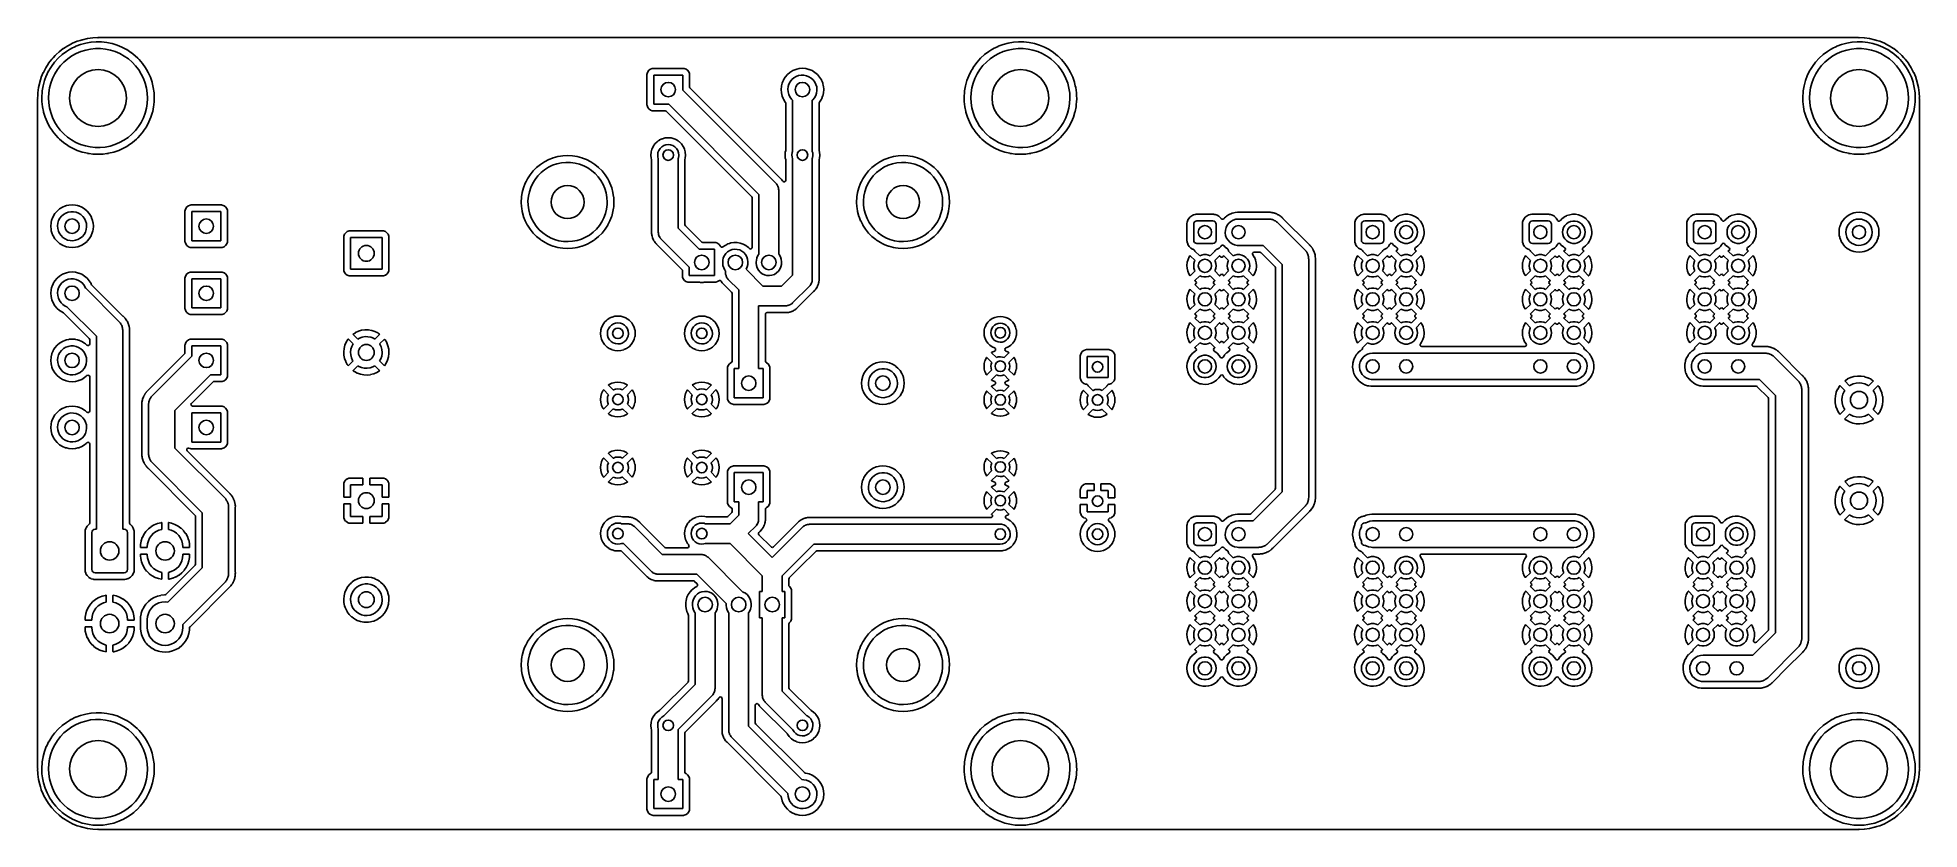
# Model space of a CAD drawing. Extents: x 80 to 223, y -132 to -72.
import ezdxf

# ---------------------------------------------------------------- set-up
doc = ezdxf.new("R2010")
doc.units = 0
doc.layers.add('BLACK', color=7, linetype='CONTINUOUS')

msp = doc.modelspace()

# ---------------------------------------------------------------- linework, layer by layer
at = {"layer": 'BLACK', "linetype": 'CONTINUOUS'}
for p, q in [((82.2185, -72.7063), (82.5456, -72.4979)), ((82.5456, -72.4979), (82.5551, -72.4924)), ((82.5551, -72.4924), (82.6506, -72.4427)), ((82.6506, -72.4427), (82.8991, -72.3134)), ((83.1402, -72.5426), (82.7932, -72.7126)), ((82.8991, -72.3134), (82.9091, -72.3087)), ((82.9091, -72.3087), (83.2674, -72.1603)), ((83.1428, -72.5413), (83.1402, -72.5426)), ((83.1402, -72.5426), (83.1402, -72.5426)), ((83.1456, -72.5403), (83.1428, -72.5413)), ((83.5158, -72.4004), (83.1456, -72.5403)), ((83.2674, -72.1603), (83.2777, -72.1565)), ((83.2777, -72.1565), (83.4773, -72.0936)), ((83.4773, -72.0936), (83.6476, -72.0399)), ((83.5186, -72.3993), (83.5158, -72.4004)), ((83.5158, -72.4004), (83.5158, -72.4004)), ((83.5214, -72.3986), (83.5186, -72.3993)), ((83.9031, -72.2941), (83.5214, -72.3985)), ((83.5214, -72.3985), (83.5214, -72.3986)), ((83.6476, -72.0399), (83.6582, -72.0371)), ((83.6582, -72.0371), (84.0368, -71.9531)), ((83.906, -72.2933), (83.9031, -72.2941)), ((83.9031, -72.2941), (83.9031, -72.2941)), ((84.3017, -72.2243), (83.906, -72.2933)), ((84.0368, -71.9531), (84.0476, -71.9512)), ((84.0476, -71.9512), (84.4321, -71.9006)), ((84.3148, -72.2233), (84.3017, -72.2243)), ((84.6991, -72.193), (84.3148, -72.2233)), ((84.4321, -71.9006), (84.4431, -71.8997)), ((84.4431, -71.8997), (84.7926, -71.8844)), ((84.7021, -72.1928), (84.6991, -72.193)), ((84.6991, -72.193), (84.6991, -72.193)), ((84.9885, -72.1973), (84.7021, -72.1928)), ((84.7926, -71.8844), (84.8174, -71.8858)), ((84.8174, -71.8858), (84.8297, -71.8877)), ((84.8297, -71.8877), (84.8386, -71.8865)), ((84.8386, -71.8865), (84.8574, -71.8841)), ((84.8386, -71.8865), (84.8386, -71.8865)), ((84.8574, -71.8841), (84.8613, -71.8836)), ((84.8613, -71.8836), (84.8776, -71.8825)), ((84.8776, -71.8825), (218.137, -71.8825)), ((85.1007, -72.199), (84.9885, -72.1973)), ((85.1037, -72.1991), (85.1007, -72.199)), ((85.1007, -72.199), (85.1007, -72.199)), ((85.5029, -72.2432), (85.1037, -72.1991)), ((85.5058, -72.2438), (85.5029, -72.2432)), ((85.5059, -72.2438), (85.5058, -72.2438)), ((85.8933, -72.324), (85.5059, -72.2438)), ((85.8962, -72.3246), (85.8933, -72.324)), ((85.8933, -72.324), (85.8933, -72.324)), ((86.2802, -72.4427), (85.8962, -72.3246)), ((86.6512, -72.5964), (86.2802, -72.4427)), ((87.0062, -72.7844), (86.6512, -72.5964)), ((152.99, -72.5426), (152.643, -72.7126)), ((152.993, -72.5413), (152.99, -72.5426)), ((152.99, -72.5426), (152.99, -72.5426)), ((152.996, -72.5403), (152.993, -72.5413)), ((153.366, -72.4004), (152.996, -72.5403)), ((153.369, -72.3993), (153.366, -72.4004)), ((153.366, -72.4004), (153.366, -72.4004)), ((153.371, -72.3986), (153.369, -72.3993)), ((153.753, -72.2941), (153.371, -72.3985)), ((153.371, -72.3985), (153.371, -72.3986)), ((153.756, -72.2933), (153.753, -72.2941)), ((153.753, -72.2941), (153.753, -72.2941)), ((154.152, -72.2243), (153.756, -72.2933)), ((154.165, -72.2233), (154.152, -72.2243)), ((154.549, -72.193), (154.165, -72.2233)), ((154.552, -72.1928), (154.549, -72.193)), ((154.549, -72.193), (154.549, -72.193)), ((154.838, -72.1973), (154.552, -72.1928)), ((154.951, -72.199), (154.838, -72.1973)), ((154.954, -72.1991), (154.951, -72.199)), ((154.951, -72.199), (154.951, -72.199)), ((155.353, -72.2432), (154.954, -72.1991)), ((155.356, -72.2438), (155.353, -72.2432)), ((155.743, -72.324), (155.356, -72.2438)), ((155.356, -72.2438), (155.356, -72.2438)), ((155.746, -72.3246), (155.743, -72.324)), ((155.743, -72.324), (155.743, -72.324)), ((156.13, -72.4427), (155.746, -72.3246)), ((156.501, -72.5964), (156.13, -72.4427)), ((156.856, -72.7844), (156.501, -72.5964)), ((216.49, -72.5426), (216.143, -72.7126)), ((216.493, -72.5413), (216.49, -72.5426)), ((216.49, -72.5426), (216.49, -72.5426)), ((216.496, -72.5403), (216.493, -72.5413)), ((216.866, -72.4004), (216.496, -72.5403)), ((216.869, -72.3993), (216.866, -72.4004)), ((216.866, -72.4004), (216.866, -72.4004)), ((216.871, -72.3986), (216.869, -72.3993)), ((217.253, -72.2941), (216.871, -72.3985)), ((216.871, -72.3985), (216.871, -72.3986)), ((217.256, -72.2933), (217.253, -72.2941)), ((217.253, -72.2941), (217.253, -72.2941)), ((217.652, -72.2243), (217.256, -72.2933)), ((217.665, -72.2233), (217.652, -72.2243)), ((218.049, -72.193), (217.665, -72.2233)), ((218.052, -72.1928), (218.049, -72.193)), ((218.049, -72.193), (218.049, -72.193)), ((218.338, -72.1973), (218.052, -72.1928)), ((218.137, -71.8825), (218.156, -71.884)), ((218.156, -71.884), (218.171, -71.8863)), ((218.171, -71.8863), (218.171, -71.8863)), ((218.171, -71.8863), (218.18, -71.8877)), ((218.18, -71.8877), (218.2, -71.885)), ((218.2, -71.885), (218.222, -71.8841)), ((218.222, -71.8841), (218.579, -71.8997)), ((218.451, -72.199), (218.338, -72.1973)), ((218.454, -72.1991), (218.451, -72.199)), ((218.451, -72.199), (218.451, -72.199)), ((218.853, -72.2432), (218.454, -72.1991)), ((218.579, -71.8997), (218.59, -71.9006)), ((218.59, -71.9006), (218.974, -71.9512)), ((218.856, -72.2438), (218.853, -72.2432)), ((219.243, -72.324), (218.856, -72.2438)), ((218.856, -72.2438), (218.856, -72.2438)), ((218.974, -71.9512), (218.985, -71.9531)), ((218.985, -71.9531), (219.364, -72.0371)), ((219.246, -72.3246), (219.243, -72.324)), ((219.243, -72.324), (219.243, -72.324)), ((219.63, -72.4427), (219.246, -72.3246)), ((219.364, -72.0371), (219.374, -72.0399)), ((219.374, -72.0399), (219.545, -72.0936)), ((219.545, -72.0936), (219.744, -72.1565)), ((220.001, -72.5964), (219.63, -72.4427)), ((219.744, -72.1565), (219.755, -72.1603)), ((219.755, -72.1603), (220.113, -72.3087)), ((220.356, -72.7844), (220.001, -72.5964)), ((220.113, -72.3087), (220.123, -72.3134)), ((220.123, -72.3134), (220.371, -72.4427)), ((220.371, -72.4427), (220.467, -72.4924)), ((220.467, -72.4924), (220.476, -72.4979)), ((220.476, -72.4979), (220.803, -72.7063)), ((80.8799, -74.1636), (81.0883, -73.8365)), ((81.0883, -73.8365), (81.0946, -73.8275)), ((81.0946, -73.8275), (81.3307, -73.5199)), ((81.3083, -74.0602), (81.1716, -74.2833)), ((81.3099, -74.0577), (81.3083, -74.0602)), ((81.551, -73.7365), (81.3099, -74.0577)), ((81.3307, -73.5199), (81.3377, -73.5114)), ((81.3377, -73.5114), (81.43, -73.4107)), ((81.43, -73.4107), (81.5997, -73.2255)), ((81.8214, -73.4394), (81.551, -73.7365)), ((81.5997, -73.2255), (81.6075, -73.2177)), ((81.6075, -73.2177), (81.6607, -73.169)), ((81.6607, -73.169), (81.8934, -72.9557)), ((81.7642, -74.3031), (81.9973, -74.0037)), ((82.1185, -73.169), (81.8214, -73.4394)), ((81.8934, -72.9557), (81.9019, -72.9487)), ((81.9019, -72.9487), (82.2095, -72.7126)), ((81.9973, -74.0037), (82.2594, -73.7293)), ((82.4397, -72.9279), (82.1185, -73.169)), ((82.2095, -72.7126), (82.2185, -72.7063)), ((82.2594, -73.7293), (82.548, -73.4829)), ((82.6712, -72.786), (82.4397, -72.9279)), ((82.548, -73.4829), (82.8599, -73.2669)), ((82.7796, -72.7196), (82.6712, -72.786)), ((82.7821, -72.718), (82.7796, -72.7196)), ((82.7796, -72.7196), (82.7796, -72.7196)), ((82.7932, -72.7126), (82.7821, -72.718)), ((82.8599, -73.2669), (83.1921, -73.0835)), ((83.1921, -73.0835), (83.5411, -72.9347)), ((83.5411, -72.9347), (83.9034, -72.8218)), ((83.9034, -72.8218), (84.2752, -72.7462)), ((84.2752, -72.7462), (84.6528, -72.7085)), ((84.6528, -72.7085), (85.0323, -72.7091)), ((85.0323, -72.7091), (85.4097, -72.7481)), ((85.4097, -72.7481), (85.7813, -72.8251)), ((85.7813, -72.8251), (86.1431, -72.9392)), ((86.1431, -72.9392), (86.4916, -73.0893)), ((86.4916, -73.0893), (86.8232, -73.2738)), ((86.8232, -73.2738), (87.1344, -73.4909)), ((87.0087, -72.786), (87.0062, -72.7844)), ((87.3302, -72.9972), (87.0087, -72.786)), ((87.0087, -72.786), (87.0087, -72.786)), ((87.1344, -73.4909), (87.4221, -73.7384)), ((87.3419, -73.0049), (87.3302, -72.9972)), ((87.6554, -73.256), (87.3419, -73.0049)), ((87.4221, -73.7384), (87.6833, -74.0136)), ((87.6575, -73.2581), (87.6554, -73.256)), ((87.8425, -73.4374), (87.6575, -73.2581)), ((87.6575, -73.2581), (87.6575, -73.2581)), ((87.6833, -74.0136), (87.9153, -74.3138)), ((87.9438, -73.5356), (87.8425, -73.4374)), ((87.9458, -73.5378), (87.9438, -73.5356)), ((88.2009, -73.8365), (87.9458, -73.5378)), ((88.2047, -73.841), (88.2009, -73.8365)), ((88.4356, -74.1696), (88.2047, -73.841)), ((151.158, -74.0602), (151.022, -74.2833)), ((151.16, -74.0577), (151.158, -74.0602)), ((151.401, -73.7365), (151.16, -74.0577)), ((151.671, -73.4394), (151.401, -73.7365)), ((151.614, -74.3031), (151.847, -74.0037)), ((151.968, -73.169), (151.671, -73.4394)), ((151.847, -74.0037), (152.109, -73.7293)), ((152.29, -72.9279), (151.968, -73.169)), ((152.109, -73.7293), (152.398, -73.4829)), ((152.521, -72.786), (152.29, -72.9279)), ((152.398, -73.4829), (152.71, -73.2669)), ((152.63, -72.7196), (152.521, -72.786)), ((152.632, -72.718), (152.63, -72.7196)), ((152.63, -72.7196), (152.63, -72.7196)), ((152.643, -72.7126), (152.632, -72.718)), ((152.71, -73.2669), (153.042, -73.0835)), ((153.042, -73.0835), (153.391, -72.9347)), ((153.391, -72.9347), (153.753, -72.8218)), ((153.753, -72.8218), (154.125, -72.7462)), ((154.125, -72.7462), (154.503, -72.7085)), ((154.503, -72.7085), (154.882, -72.7091)), ((154.882, -72.7091), (155.26, -72.7481)), ((155.26, -72.7481), (155.631, -72.8251)), ((155.631, -72.8251), (155.993, -72.9392)), ((155.993, -72.9392), (156.342, -73.0893)), ((156.342, -73.0893), (156.673, -73.2738)), ((156.673, -73.2738), (156.984, -73.4909)), ((156.859, -72.786), (156.856, -72.7844)), ((157.18, -72.9972), (156.859, -72.786)), ((156.859, -72.786), (156.859, -72.786)), ((156.984, -73.4909), (157.272, -73.7384)), ((157.192, -73.0049), (157.18, -72.9972)), ((157.505, -73.256), (157.192, -73.0049)), ((157.272, -73.7384), (157.533, -74.0136)), ((157.508, -73.2581), (157.505, -73.256)), ((157.693, -73.4374), (157.508, -73.2581)), ((157.508, -73.2581), (157.508, -73.2581)), ((157.533, -74.0136), (157.765, -74.3138)), ((157.794, -73.5356), (157.693, -73.4374)), ((157.796, -73.5378), (157.794, -73.5356)), ((158.051, -73.8365), (157.796, -73.5378)), ((158.055, -73.841), (158.051, -73.8365)), ((158.286, -74.1696), (158.055, -73.841)), ((214.658, -74.0602), (214.522, -74.2833)), ((214.66, -74.0577), (214.658, -74.0602)), ((214.901, -73.7365), (214.66, -74.0577)), ((215.171, -73.4394), (214.901, -73.7365)), ((215.114, -74.3031), (215.347, -74.0037)), ((215.468, -73.169), (215.171, -73.4394)), ((215.347, -74.0037), (215.609, -73.7293)), ((215.79, -72.9279), (215.468, -73.169)), ((215.609, -73.7293), (215.898, -73.4829)), ((216.021, -72.786), (215.79, -72.9279)), ((215.898, -73.4829), (216.21, -73.2669)), ((216.13, -72.7196), (216.021, -72.786)), ((216.132, -72.718), (216.13, -72.7196)), ((216.13, -72.7196), (216.13, -72.7196)), ((216.143, -72.7126), (216.132, -72.718)), ((216.21, -73.2669), (216.542, -73.0835)), ((216.542, -73.0835), (216.891, -72.9347)), ((216.891, -72.9347), (217.253, -72.8218)), ((217.253, -72.8218), (217.625, -72.7462)), ((217.625, -72.7462), (218.003, -72.7085)), ((218.003, -72.7085), (218.382, -72.7091)), ((218.382, -72.7091), (218.76, -72.7481)), ((218.76, -72.7481), (219.131, -72.8251)), ((219.131, -72.8251), (219.493, -72.9392)), ((219.493, -72.9392), (219.842, -73.0893)), ((219.842, -73.0893), (220.173, -73.2738)), ((220.173, -73.2738), (220.484, -73.4909)), ((220.359, -72.786), (220.356, -72.7844)), ((220.68, -72.9972), (220.359, -72.786)), ((220.359, -72.786), (220.359, -72.786)), ((220.484, -73.4909), (220.772, -73.7384)), ((220.692, -73.0049), (220.68, -72.9972)), ((221.005, -73.256), (220.692, -73.0049)), ((220.772, -73.7384), (221.033, -74.0136)), ((220.803, -72.7063), (220.812, -72.7126)), ((220.812, -72.7126), (221.12, -72.9487)), ((221.008, -73.2581), (221.005, -73.256)), ((221.193, -73.4374), (221.008, -73.2581)), ((221.008, -73.2581), (221.008, -73.2581)), ((221.033, -74.0136), (221.265, -74.3138)), ((221.12, -72.9487), (221.129, -72.9557)), ((221.129, -72.9557), (221.361, -73.169)), ((221.294, -73.5356), (221.193, -73.4374)), ((221.296, -73.5378), (221.294, -73.5356)), ((221.551, -73.8365), (221.296, -73.5378)), ((221.361, -73.169), (221.414, -73.2177)), ((221.414, -73.2177), (221.422, -73.2255)), ((221.422, -73.2255), (221.592, -73.4107)), ((221.555, -73.841), (221.551, -73.8365)), ((221.786, -74.1696), (221.555, -73.841)), ((221.592, -73.4107), (221.684, -73.5114)), ((221.684, -73.5114), (221.691, -73.5199)), ((221.691, -73.5199), (221.927, -73.8275)), ((221.927, -73.8275), (221.934, -73.8365)), ((221.934, -73.8365), (222.142, -74.1636)), ((80.3351, -75.6548), (80.4191, -75.2762)), ((80.4191, -75.2762), (80.4219, -75.2656)), ((80.4219, -75.2656), (80.4784, -75.0865)), ((80.4784, -75.0865), (80.5385, -74.8957)), ((80.5385, -74.8957), (80.5423, -74.8854)), ((80.5423, -74.8854), (80.5438, -74.8819)), ((80.5438, -74.8819), (80.6907, -74.5271)), ((80.7805, -75.1394), (80.6761, -75.5211)), ((80.6907, -74.5271), (80.6954, -74.5171)), ((80.6954, -74.5171), (80.6971, -74.5137)), ((80.6971, -74.5137), (80.8744, -74.1731)), ((80.7806, -75.1394), (80.7805, -75.1394)), ((80.7813, -75.1366), (80.7806, -75.1394)), ((80.7824, -75.1338), (80.7813, -75.1366)), ((80.9223, -74.7636), (80.7824, -75.1338)), ((80.7824, -75.1338), (80.7824, -75.1338)), ((80.8744, -74.1731), (80.8799, -74.1636)), ((80.9233, -74.7608), (80.9223, -74.7636)), ((80.9223, -74.7636), (80.9223, -74.7636)), ((80.994, -74.6165), (80.9233, -74.7608)), ((81.0987, -74.4028), (80.994, -74.6165)), ((81.1, -74.4001), (81.0987, -74.4028)), ((81.0987, -74.4028), (81.0987, -74.4028)), ((81.1716, -74.2833), (81.1, -74.4001)), ((81.1652, -75.6871), (81.2615, -75.3201)), ((81.2615, -75.3201), (81.3944, -74.9647)), ((81.3944, -74.9647), (81.5625, -74.6245)), ((81.5625, -74.6245), (81.7642, -74.3031)), ((87.9153, -74.3138), (88.1158, -74.636)), ((88.1158, -74.636), (88.2828, -74.9767)), ((88.2828, -74.9767), (88.4144, -75.3326)), ((88.4144, -75.3326), (88.5094, -75.7)), ((88.5012, -74.2845), (88.4356, -74.1696)), ((88.6319, -74.5137), (88.5012, -74.2845)), ((88.6347, -74.5185), (88.6319, -74.5137)), ((88.7999, -74.8846), (88.6347, -74.5185)), ((88.93, -75.2646), (88.7999, -74.8846)), ((88.9307, -75.2674), (88.93, -75.2646)), ((88.9916, -75.5211), (88.9307, -75.2674)), ((88.9307, -75.2674), (88.9307, -75.2674)), ((126.414, -74.6087), (126.407, -74.6709)), ((126.407, -74.6709), (126.407, -76.9671)), ((126.465, -74.4723), (126.414, -74.6087)), ((126.553, -74.3557), (126.465, -74.4723)), ((126.669, -74.2684), (126.553, -74.3557)), ((126.806, -74.2173), (126.669, -74.2684)), ((126.868, -74.2105), (126.806, -74.2173)), ((129.164, -74.2105), (126.868, -74.2105)), ((126.916, -76.919), (126.916, -74.719)), ((126.916, -74.719), (129.116, -74.719)), ((129.116, -74.719), (129.116, -75.8583)), ((129.226, -74.2173), (129.164, -74.2105)), ((129.363, -74.2684), (129.226, -74.2173)), ((129.479, -74.3557), (129.363, -74.2684)), ((129.567, -74.4723), (129.479, -74.3557)), ((129.618, -74.6087), (129.567, -74.4723)), ((129.624, -74.6709), (129.618, -74.6087)), ((129.624, -75.5955), (129.624, -74.6709)), ((136.64, -75.3252), (136.592, -75.5269)), ((136.641, -75.3204), (136.64, -75.3252)), ((136.664, -75.2656), (136.641, -75.3204)), ((136.736, -75.0911), (136.664, -75.2656)), ((136.738, -75.0865), (136.736, -75.0911)), ((136.736, -75.0911), (136.736, -75.0911)), ((136.871, -74.8706), (136.738, -75.0865)), ((137.035, -74.6781), (136.871, -74.8706)), ((137.228, -74.5137), (137.035, -74.6781)), ((137.1, -75.5903), (137.16, -75.398)), ((137.16, -75.398), (137.253, -75.2199)), ((137.443, -74.3814), (137.228, -74.5137)), ((137.253, -75.2199), (137.378, -75.0618)), ((137.378, -75.0618), (137.529, -74.9291)), ((137.448, -74.3795), (137.443, -74.3814)), ((137.673, -74.2864), (137.448, -74.3795)), ((137.448, -74.3795), (137.448, -74.3795)), ((137.529, -74.9291), (137.702, -74.8262)), ((137.677, -74.2845), (137.673, -74.2864)), ((137.673, -74.2864), (137.673, -74.2864)), ((137.762, -74.2642), (137.677, -74.2845)), ((137.702, -74.8262), (137.891, -74.7565)), ((137.919, -74.2265), (137.762, -74.2642)), ((137.891, -74.7565), (138.09, -74.7224)), ((137.924, -74.2254), (137.919, -74.2265)), ((137.919, -74.2265), (137.919, -74.2265)), ((138.176, -74.2055), (137.924, -74.2254)), ((138.09, -74.7224), (138.291, -74.725)), ((138.428, -74.2254), (138.176, -74.2055)), ((138.291, -74.725), (138.488, -74.7643)), ((138.433, -74.2265), (138.428, -74.2254)), ((138.59, -74.2642), (138.433, -74.2265)), ((138.433, -74.2265), (138.433, -74.2265)), ((138.488, -74.7643), (138.675, -74.8389)), ((138.675, -74.2845), (138.59, -74.2642)), ((138.679, -74.2864), (138.675, -74.2845)), ((138.675, -74.8389), (138.846, -74.9463)), ((138.904, -74.3795), (138.679, -74.2864)), ((138.679, -74.2864), (138.679, -74.2864)), ((138.846, -74.9463), (138.993, -75.083)), ((138.909, -74.3814), (138.904, -74.3795)), ((138.904, -74.3795), (138.904, -74.3795)), ((139.124, -74.5137), (138.909, -74.3814)), ((138.993, -75.083), (139.114, -75.2443)), ((139.114, -75.2443), (139.203, -75.4248)), ((139.317, -74.6781), (139.124, -74.5137)), ((139.203, -75.4248), (139.258, -75.6185)), ((139.481, -74.8706), (139.317, -74.6781)), ((139.614, -75.0865), (139.481, -74.8706)), ((139.616, -75.0911), (139.614, -75.0865)), ((139.688, -75.2656), (139.616, -75.0911)), ((139.616, -75.0911), (139.616, -75.0911)), ((139.711, -75.3204), (139.688, -75.2656)), ((139.712, -75.3252), (139.711, -75.3204)), ((139.76, -75.5269), (139.712, -75.3252)), ((150.631, -75.1394), (150.526, -75.5211)), ((150.632, -75.1338), (150.631, -75.1366)), ((150.631, -75.1366), (150.631, -75.1394)), ((150.631, -75.1394), (150.631, -75.1394)), ((150.772, -74.7636), (150.632, -75.1338)), ((150.632, -75.1338), (150.632, -75.1338)), ((150.773, -74.7608), (150.772, -74.7636)), ((150.772, -74.7636), (150.772, -74.7636)), ((150.844, -74.6165), (150.773, -74.7608)), ((150.949, -74.4028), (150.844, -74.6165)), ((150.95, -74.4001), (150.949, -74.4028)), ((150.949, -74.4028), (150.949, -74.4028)), ((151.022, -74.2833), (150.95, -74.4001)), ((151.015, -75.6871), (151.112, -75.3201)), ((151.112, -75.3201), (151.244, -74.9647)), ((151.244, -74.9647), (151.413, -74.6245)), ((151.413, -74.6245), (151.614, -74.3031)), ((157.765, -74.3138), (157.966, -74.636)), ((157.966, -74.636), (158.133, -74.9767)), ((158.133, -74.9767), (158.264, -75.3326)), ((158.264, -75.3326), (158.359, -75.7)), ((158.351, -74.2845), (158.286, -74.1696)), ((158.482, -74.5137), (158.351, -74.2845)), ((158.485, -74.5185), (158.482, -74.5137)), ((158.65, -74.8846), (158.485, -74.5185)), ((158.78, -75.2646), (158.65, -74.8846)), ((158.781, -75.2674), (158.78, -75.2646)), ((158.842, -75.5211), (158.781, -75.2674)), ((158.781, -75.2674), (158.781, -75.2674)), ((214.131, -75.1394), (214.026, -75.5211)), ((214.132, -75.1338), (214.131, -75.1366)), ((214.131, -75.1366), (214.131, -75.1394)), ((214.131, -75.1394), (214.131, -75.1394)), ((214.272, -74.7636), (214.132, -75.1338)), ((214.132, -75.1338), (214.132, -75.1338)), ((214.273, -74.7608), (214.272, -74.7636)), ((214.272, -74.7636), (214.272, -74.7636)), ((214.344, -74.6165), (214.273, -74.7608)), ((214.449, -74.4028), (214.344, -74.6165)), ((214.45, -74.4001), (214.449, -74.4028)), ((214.449, -74.4028), (214.449, -74.4028)), ((214.522, -74.2833), (214.45, -74.4001)), ((214.515, -75.6871), (214.612, -75.3201)), ((214.612, -75.3201), (214.744, -74.9647)), ((214.744, -74.9647), (214.913, -74.6245)), ((214.913, -74.6245), (215.114, -74.3031)), ((221.265, -74.3138), (221.466, -74.636)), ((221.466, -74.636), (221.633, -74.9767)), ((221.633, -74.9767), (221.764, -75.3326)), ((221.764, -75.3326), (221.859, -75.7)), ((221.851, -74.2845), (221.786, -74.1696)), ((221.982, -74.5137), (221.851, -74.2845)), ((221.985, -74.5185), (221.982, -74.5137)), ((222.15, -74.8846), (221.985, -74.5185)), ((222.142, -74.1636), (222.148, -74.1731)), ((222.148, -74.1731), (222.325, -74.5137)), ((222.28, -75.2646), (222.15, -74.8846)), ((222.281, -75.2674), (222.28, -75.2646)), ((222.342, -75.5211), (222.281, -75.2674)), ((222.281, -75.2674), (222.281, -75.2674)), ((222.325, -74.5137), (222.327, -74.5171)), ((222.327, -74.5171), (222.331, -74.5271)), ((222.331, -74.5271), (222.478, -74.8819)), ((222.478, -74.8819), (222.48, -74.8854)), ((222.48, -74.8854), (222.483, -74.8957)), ((222.483, -74.8957), (222.544, -75.0865)), ((222.544, -75.0865), (222.6, -75.2656)), ((222.6, -75.2656), (222.603, -75.2762)), ((222.603, -75.2762), (222.687, -75.6548)), ((80.2645, -76.5072), (80.2662, -76.4863)), ((80.2645, -127.209), (80.2645, -76.5072)), ((80.2662, -76.4143), (80.2703, -76.3201)), ((80.2674, -76.4376), (80.2662, -76.4143)), ((80.2662, -76.4863), (80.2688, -76.4713)), ((80.269, -76.4492), (80.2674, -76.4376)), ((80.2688, -76.4713), (80.2696, -76.4666)), ((80.2688, -76.4713), (80.2688, -76.4713)), ((80.2697, -76.454), (80.269, -76.4492)), ((80.269, -76.4492), (80.269, -76.4492)), ((80.2696, -76.4666), (80.2697, -76.454)), ((80.2703, -76.3201), (80.2817, -76.0611)), ((80.2817, -76.0611), (80.2826, -76.0501)), ((80.2826, -76.0501), (80.3332, -75.6656)), ((80.3332, -75.6656), (80.3351, -75.6548)), ((80.596, -76.0498), (80.5748, -76.3201)), ((80.5748, -76.3201), (80.5811, -76.7217)), ((80.5811, -76.7217), (80.6252, -77.1209)), ((80.6061, -75.9226), (80.596, -76.0498)), ((80.6063, -75.9197), (80.6061, -75.9226)), ((80.6753, -75.524), (80.6063, -75.9197)), ((80.6761, -75.5211), (80.6753, -75.524)), ((80.6761, -75.5211), (80.6761, -75.5211)), ((81.086, -76.4409), (81.1065, -76.062)), ((81.1039, -76.8199), (81.086, -76.4409)), ((81.16, -77.1952), (81.1039, -76.8199)), ((81.1065, -76.062), (81.1652, -75.6871)), ((88.5641, -76.859), (88.5041, -77.2337)), ((88.5094, -75.7), (88.5668, -76.075)), ((88.5859, -76.4802), (88.5641, -76.859)), ((88.5668, -76.075), (88.586, -76.454)), ((88.586, -76.454), (88.5859, -76.4802)), ((89.0238, -75.6551), (88.9916, -75.5211)), ((89.0804, -76.0528), (89.0238, -75.6551)), ((89.0638, -76.9671), (89.0906, -76.7242)), ((89.0993, -76.454), (89.0804, -76.0528)), ((89.0906, -76.7241), (89.0909, -76.7217)), ((89.0906, -76.7242), (89.0906, -76.7241)), ((89.0909, -76.7217), (89.091, -76.7192)), ((89.091, -76.7192), (89.0963, -76.5515)), ((89.091, -76.7192), (89.091, -76.7192)), ((89.0963, -76.5515), (89.0993, -76.454)), ((128.055, -76.919), (126.916, -76.919)), ((134.886, -83.7497), (128.055, -76.919)), ((129.116, -75.8583), (136.166, -82.9087)), ((129.627, -75.6223), (129.624, -75.5955)), ((129.661, -75.6846), (129.627, -75.6223)), ((136.514, -82.5376), (129.661, -75.6846)), ((136.582, -75.5666), (136.563, -75.819)), ((136.563, -75.819), (136.582, -76.0714)), ((136.592, -75.5269), (136.582, -75.5666)), ((136.582, -76.0714), (136.641, -76.3176)), ((136.641, -76.3176), (136.643, -76.3222)), ((136.643, -76.3222), (136.643, -76.3222)), ((136.643, -76.3222), (136.716, -76.4967)), ((136.716, -76.4967), (136.738, -76.5515)), ((136.738, -76.5515), (136.871, -76.7674)), ((136.871, -76.7674), (136.874, -76.7711)), ((136.874, -76.7711), (136.887, -76.7869)), ((136.887, -76.7869), (136.916, -76.8516)), ((136.916, -76.8516), (136.917, -76.8687)), ((136.917, -76.8687), (136.917, -80.3965)), ((137.076, -75.7902), (137.1, -75.5903)), ((137.09, -75.9911), (137.076, -75.7902)), ((137.139, -76.1862), (137.09, -75.9911)), ((137.223, -76.369), (137.139, -76.1862)), ((137.34, -76.5334), (137.223, -76.369)), ((137.426, -76.6176), (137.34, -76.5334)), ((137.426, -80.5081), (137.426, -76.6176)), ((138.954, -76.5968), (138.926, -76.62)), ((138.926, -76.62), (138.926, -80.5083)), ((139.083, -76.442), (138.954, -76.5968)), ((139.181, -76.2664), (139.083, -76.442)), ((139.246, -76.0758), (139.181, -76.2664)), ((139.274, -75.8766), (139.246, -76.0758)), ((139.258, -75.6185), (139.276, -75.819)), ((139.276, -75.819), (139.274, -75.8766)), ((139.434, -76.8687), (139.455, -76.8006)), ((139.434, -80.3965), (139.434, -76.8687)), ((139.455, -76.8006), (139.465, -76.7869)), ((139.465, -76.7869), (139.478, -76.7711)), ((139.478, -76.7711), (139.481, -76.7674)), ((139.481, -76.7674), (139.614, -76.5515)), ((139.614, -76.5515), (139.636, -76.4967)), ((139.636, -76.4967), (139.709, -76.3222)), ((139.709, -76.3201), (139.711, -76.3176)), ((139.709, -76.3222), (139.709, -76.3201)), ((139.709, -76.3222), (139.709, -76.3222)), ((139.711, -76.3176), (139.77, -76.0714)), ((139.77, -75.5666), (139.76, -75.5269)), ((139.789, -75.819), (139.77, -75.5666)), ((139.77, -76.0714), (139.789, -75.819)), ((150.446, -76.0498), (150.425, -76.3201)), ((150.425, -76.3201), (150.431, -76.7217)), ((150.431, -76.7217), (150.475, -77.1209)), ((150.456, -75.9226), (150.446, -76.0498)), ((150.525, -75.524), (150.456, -75.9197)), ((150.456, -75.9197), (150.456, -75.9226)), ((150.526, -75.5211), (150.525, -75.524)), ((150.526, -75.5211), (150.526, -75.5211)), ((150.936, -76.4409), (150.957, -76.062)), ((150.954, -76.8199), (150.936, -76.4409)), ((151.01, -77.1952), (150.954, -76.8199)), ((150.957, -76.062), (151.015, -75.6871)), ((158.414, -76.859), (158.354, -77.2337)), ((158.359, -75.7), (158.417, -76.075)), ((158.436, -76.4802), (158.414, -76.859)), ((158.417, -76.075), (158.436, -76.454)), ((158.436, -76.454), (158.436, -76.4802)), ((158.874, -75.6551), (158.842, -75.5211)), ((158.93, -76.0528), (158.874, -75.6551)), ((158.913, -76.9705), (158.941, -76.7242)), ((158.943, -76.3201), (158.93, -76.0528)), ((158.941, -76.7192), (158.946, -76.5515)), ((158.941, -76.7217), (158.941, -76.7192)), ((158.941, -76.7192), (158.941, -76.7192)), ((158.941, -76.7241), (158.941, -76.7217)), ((158.941, -76.7242), (158.941, -76.7241)), ((158.949, -76.454), (158.943, -76.3201)), ((158.946, -76.5515), (158.949, -76.454)), ((213.946, -76.0498), (213.925, -76.3201)), ((213.925, -76.3201), (213.931, -76.7217)), ((213.931, -76.7217), (213.975, -77.1209)), ((213.956, -75.9226), (213.946, -76.0498)), ((214.025, -75.524), (213.956, -75.9197)), ((213.956, -75.9197), (213.956, -75.9226)), ((214.026, -75.5211), (214.025, -75.524)), ((214.026, -75.5211), (214.026, -75.5211)), ((214.436, -76.4409), (214.457, -76.062)), ((214.454, -76.8199), (214.436, -76.4409)), ((214.51, -77.1952), (214.454, -76.8199)), ((214.457, -76.062), (214.515, -75.6871)), ((221.914, -76.859), (221.854, -77.2337)), ((221.859, -75.7), (221.917, -76.075)), ((221.936, -76.4802), (221.914, -76.859)), ((221.917, -76.075), (221.936, -76.454)), ((221.936, -76.454), (221.936, -76.4802)), ((222.374, -75.6551), (222.342, -75.5211)), ((222.43, -76.0528), (222.374, -75.6551)), ((222.413, -76.9705), (222.441, -76.7242)), ((222.449, -76.454), (222.43, -76.0528)), ((222.441, -76.7192), (222.446, -76.5515)), ((222.441, -76.7217), (222.441, -76.7192)), ((222.441, -76.7192), (222.441, -76.7192)), ((222.441, -76.7241), (222.441, -76.7217)), ((222.441, -76.7242), (222.441, -76.7241)), ((222.446, -76.5515), (222.449, -76.454)), ((222.687, -75.6548), (222.689, -75.6656)), ((222.689, -75.6656), (222.739, -76.0501)), ((222.739, -76.0501), (222.74, -76.0611)), ((222.74, -76.0611), (222.756, -76.4106)), ((222.754, -76.4354), (222.752, -76.4477)), ((222.752, -76.4477), (222.753, -76.4566)), ((222.753, -76.4566), (222.753, -76.4566)), ((222.753, -76.4566), (222.756, -76.4793)), ((222.756, -76.4106), (222.754, -76.4354)), ((222.756, -76.4793), (222.757, -76.4956)), ((222.757, -76.4956), (222.757, -127.205)), ((80.6252, -77.1209), (80.6258, -77.1238)), ((80.6258, -77.1238), (80.6258, -77.1239)), ((80.6258, -77.1239), (80.6963, -77.4644)), ((80.6963, -77.4644), (80.7066, -77.5142)), ((80.7066, -77.5142), (80.8247, -77.8982)), ((80.8247, -77.8982), (80.9784, -78.2692)), ((80.9784, -78.2692), (81.1664, -78.6242)), ((81.2537, -77.5629), (81.16, -77.1952)), ((81.3841, -77.9192), (81.2537, -77.5629)), ((81.5498, -78.2606), (81.3841, -77.9192)), ((81.7492, -78.5834), (81.5498, -78.2606)), ((88.1031, -78.2949), (87.9003, -78.6156)), ((88.2724, -77.9553), (88.1031, -78.2949)), ((88.4065, -77.6004), (88.2724, -77.9553)), ((88.5041, -77.2337), (88.4065, -77.6004)), ((88.5056, -78.6242), (88.6936, -78.2692)), ((88.6936, -78.2692), (88.8473, -77.8982)), ((88.8473, -77.8982), (88.9654, -77.5142)), ((88.9654, -77.5142), (88.9757, -77.4644)), ((88.9757, -77.4644), (89.0462, -77.1239)), ((89.0462, -77.1238), (89.0468, -77.1209)), ((89.0462, -77.1239), (89.0462, -77.1238)), ((89.0468, -77.1209), (89.0634, -76.9705)), ((89.0634, -76.9705), (89.0638, -76.9671)), ((126.407, -76.9671), (126.414, -77.0293)), ((126.414, -77.0293), (126.465, -77.1657)), ((126.465, -77.1657), (126.553, -77.2823)), ((126.553, -77.2823), (126.669, -77.3696)), ((126.669, -77.3696), (126.806, -77.4207)), ((126.806, -77.4207), (126.868, -77.4275)), ((126.868, -77.4275), (127.793, -77.4275)), ((127.793, -77.4275), (127.861, -77.4475)), ((127.861, -77.4475), (127.882, -77.4644)), ((127.882, -77.4644), (134.341, -83.9234)), ((150.475, -77.1209), (150.476, -77.1238)), ((150.476, -77.1238), (150.476, -77.1239)), ((150.476, -77.1239), (150.546, -77.4644)), ((150.546, -77.4644), (150.557, -77.5142)), ((150.557, -77.5142), (150.675, -77.8982)), ((150.675, -77.8982), (150.828, -78.2692)), ((150.828, -78.2692), (151.016, -78.6242)), ((151.104, -77.5629), (151.01, -77.1952)), ((151.234, -77.9192), (151.104, -77.5629)), ((151.4, -78.2606), (151.234, -77.9192)), ((151.599, -78.5834), (151.4, -78.2606)), ((157.953, -78.2949), (157.75, -78.6156)), ((158.122, -77.9553), (157.953, -78.2949)), ((158.256, -77.6004), (158.122, -77.9553)), ((158.354, -77.2337), (158.256, -77.6004)), ((158.356, -78.6242), (158.544, -78.2692)), ((158.544, -78.2692), (158.697, -77.8982)), ((158.697, -77.8982), (158.815, -77.5142)), ((158.815, -77.5142), (158.826, -77.4644)), ((158.826, -77.4644), (158.896, -77.1239)), ((158.896, -77.1238), (158.897, -77.1209)), ((158.896, -77.1239), (158.896, -77.1238)), ((158.897, -77.1209), (158.913, -76.9705)), ((213.975, -77.1209), (213.976, -77.1238)), ((213.976, -77.1238), (213.976, -77.1239)), ((213.976, -77.1239), (214.046, -77.4644)), ((214.046, -77.4644), (214.057, -77.5142)), ((214.057, -77.5142), (214.175, -77.8982)), ((214.175, -77.8982), (214.328, -78.2692)), ((214.328, -78.2692), (214.516, -78.6242)), ((214.604, -77.5629), (214.51, -77.1952)), ((214.734, -77.9192), (214.604, -77.5629)), ((214.9, -78.2606), (214.734, -77.9192)), ((215.099, -78.5834), (214.9, -78.2606)), ((221.453, -78.2949), (221.25, -78.6156)), ((221.622, -77.9553), (221.453, -78.2949)), ((221.756, -77.6004), (221.622, -77.9553)), ((221.854, -77.2337), (221.756, -77.6004)), ((221.856, -78.6242), (222.044, -78.2692)), ((222.044, -78.2692), (222.197, -77.8982)), ((222.197, -77.8982), (222.315, -77.5142)), ((222.315, -77.5142), (222.326, -77.4644)), ((222.326, -77.4644), (222.396, -77.1239)), ((222.396, -77.1238), (222.397, -77.1209)), ((222.396, -77.1239), (222.396, -77.1238)), ((222.397, -77.1209), (222.413, -76.9705)), ((81.1664, -78.6242), (81.168, -78.6267)), ((81.168, -78.6267), (81.168, -78.6267)), ((81.168, -78.6267), (81.3792, -78.9482)), ((81.3792, -78.9482), (81.3869, -78.9599)), ((81.3869, -78.9599), (81.638, -79.2734)), ((81.638, -79.2734), (81.6401, -79.2755)), ((81.6401, -79.2755), (81.6401, -79.2755)), ((81.6401, -79.2755), (81.8179, -79.459)), ((81.9802, -78.8845), (81.7492, -78.5834)), ((81.8179, -79.459), (81.9175, -79.5618)), ((81.9175, -79.5618), (82.223, -79.8227)), ((82.2405, -79.1606), (81.9802, -78.8845)), ((82.5273, -79.409), (82.2405, -79.1606)), ((82.8377, -79.6272), (82.5273, -79.409)), ((83.1686, -79.8129), (82.8377, -79.6272)), ((86.8009, -79.648), (86.4681, -79.8302)), ((87.1137, -79.4331), (86.8009, -79.648)), ((87.4031, -79.1876), (87.1137, -79.4331)), ((87.6662, -78.9142), (87.4031, -79.1876)), ((87.449, -79.8227), (87.7544, -79.5618)), ((87.9003, -78.6156), (87.6662, -78.9142)), ((87.7544, -79.5618), (87.8541, -79.459)), ((87.8541, -79.459), (88.0319, -79.2755)), ((88.0319, -79.2755), (88.034, -79.2734)), ((88.0319, -79.2755), (88.0319, -79.2755)), ((88.034, -79.2734), (88.2851, -78.9599)), ((88.2851, -78.9599), (88.2928, -78.9482)), ((88.2928, -78.9482), (88.504, -78.6267)), ((88.504, -78.6267), (88.5056, -78.6242)), ((88.504, -78.6267), (88.504, -78.6267)), ((127.172, -79.7658), (127.01, -79.9277)), ((127.176, -79.7626), (127.172, -79.7658)), ((127.254, -79.7079), (127.176, -79.7626)), ((127.176, -79.7626), (127.176, -79.7626)), ((127.359, -79.6345), (127.254, -79.7079)), ((127.364, -79.6322), (127.359, -79.6345)), ((127.562, -79.54), (127.364, -79.6322)), ((127.364, -79.6322), (127.364, -79.6322)), ((127.567, -79.5377), (127.562, -79.54)), ((127.562, -79.54), (127.562, -79.54)), ((127.572, -79.5363), (127.567, -79.5377)), ((127.783, -79.4799), (127.572, -79.5363)), ((127.572, -79.5363), (127.572, -79.5363)), ((127.788, -79.4785), (127.783, -79.4799)), ((127.783, -79.4799), (127.783, -79.4799)), ((128.016, -79.4585), (127.788, -79.4785)), ((128.244, -79.4785), (128.016, -79.4585)), ((128.249, -79.4799), (128.244, -79.4785)), ((128.46, -79.5363), (128.249, -79.4799)), ((128.249, -79.4799), (128.249, -79.4799)), ((128.465, -79.5377), (128.46, -79.5363)), ((128.46, -79.5363), (128.46, -79.5363)), ((128.47, -79.54), (128.465, -79.5377)), ((128.668, -79.6322), (128.47, -79.54)), ((128.47, -79.54), (128.47, -79.54)), ((128.673, -79.6345), (128.668, -79.6322)), ((128.668, -79.6322), (128.668, -79.6322)), ((128.778, -79.7079), (128.673, -79.6345)), ((128.856, -79.7626), (128.778, -79.7079)), ((128.86, -79.7658), (128.856, -79.7626)), ((128.856, -79.7626), (128.856, -79.7626)), ((129.022, -79.9277), (128.86, -79.7658)), ((151.016, -78.6242), (151.018, -78.6267)), ((151.018, -78.6267), (151.018, -78.6267)), ((151.018, -78.6267), (151.229, -78.9482)), ((151.229, -78.9482), (151.237, -78.9599)), ((151.237, -78.9599), (151.488, -79.2734)), ((151.488, -79.2734), (151.49, -79.2755)), ((151.49, -79.2755), (151.49, -79.2755)), ((151.49, -79.2755), (151.668, -79.459)), ((151.83, -78.8845), (151.599, -78.5834)), ((151.668, -79.459), (151.768, -79.5618)), ((151.768, -79.5618), (152.073, -79.8227)), ((152.09, -79.1606), (151.83, -78.8845)), ((152.377, -79.409), (152.09, -79.1606)), ((152.688, -79.6272), (152.377, -79.409)), ((153.019, -79.8129), (152.688, -79.6272)), ((156.651, -79.648), (156.318, -79.8302)), ((156.964, -79.4331), (156.651, -79.648)), ((157.253, -79.1876), (156.964, -79.4331)), ((157.516, -78.9142), (157.253, -79.1876)), ((157.299, -79.8227), (157.604, -79.5618)), ((157.75, -78.6156), (157.516, -78.9142)), ((157.604, -79.5618), (157.704, -79.459)), ((157.704, -79.459), (157.882, -79.2755)), ((157.882, -79.2755), (157.884, -79.2734)), ((157.882, -79.2755), (157.882, -79.2755)), ((157.884, -79.2734), (158.135, -78.9599)), ((158.135, -78.9599), (158.143, -78.9482)), ((158.143, -78.9482), (158.354, -78.6267)), ((158.354, -78.6267), (158.356, -78.6242)), ((158.354, -78.6267), (158.354, -78.6267)), ((214.516, -78.6242), (214.518, -78.6267)), ((214.518, -78.6267), (214.518, -78.6267)), ((214.518, -78.6267), (214.729, -78.9482)), ((214.729, -78.9482), (214.737, -78.9599)), ((214.737, -78.9599), (214.988, -79.2734)), ((214.988, -79.2734), (214.99, -79.2755)), ((214.99, -79.2755), (214.99, -79.2755)), ((214.99, -79.2755), (215.168, -79.459)), ((215.33, -78.8845), (215.099, -78.5834)), ((215.168, -79.459), (215.268, -79.5618)), ((215.268, -79.5618), (215.573, -79.8227)), ((215.59, -79.1606), (215.33, -78.8845)), ((215.877, -79.409), (215.59, -79.1606)), ((216.188, -79.6272), (215.877, -79.409)), ((216.519, -79.8129), (216.188, -79.6272)), ((220.151, -79.648), (219.818, -79.8302)), ((220.464, -79.4331), (220.151, -79.648)), ((220.753, -79.1876), (220.464, -79.4331)), ((221.016, -78.9142), (220.753, -79.1876)), ((220.799, -79.8227), (221.104, -79.5618)), ((221.25, -78.6156), (221.016, -78.9142)), ((221.104, -79.5618), (221.204, -79.459)), ((221.204, -79.459), (221.382, -79.2755)), ((221.382, -79.2755), (221.384, -79.2734)), ((221.382, -79.2755), (221.382, -79.2755)), ((221.384, -79.2734), (221.635, -78.9599)), ((221.635, -78.9599), (221.643, -78.9482)), ((221.643, -78.9482), (221.854, -78.6267)), ((221.854, -78.6267), (221.856, -78.6242)), ((221.854, -78.6267), (221.854, -78.6267)), ((82.223, -79.8227), (82.5516, -80.0536)), ((82.5516, -80.0536), (82.6596, -80.1153)), ((82.6596, -80.1153), (82.8979, -80.2512)), ((82.8979, -80.2512), (82.8979, -80.2512)), ((82.8979, -80.2512), (82.9005, -80.2527)), ((82.9005, -80.2527), (83.2666, -80.4179)), ((83.5166, -79.9642), (83.1686, -79.8129)), ((83.2666, -80.4179), (83.6466, -80.548)), ((83.8781, -80.0796), (83.5166, -79.9642)), ((83.6466, -80.548), (83.6494, -80.5487)), ((83.6494, -80.5487), (83.6495, -80.5487)), ((83.6495, -80.5487), (84.0343, -80.6411)), ((84.2494, -80.1578), (83.8781, -80.0796)), ((84.0343, -80.6411), (84.0343, -80.6411)), ((84.0343, -80.6411), (84.0371, -80.6418)), ((84.0371, -80.6418), (84.0401, -80.6422)), ((84.0401, -80.6422), (84.0401, -80.6422)), ((84.0401, -80.6422), (84.1713, -80.6609)), ((84.1713, -80.6609), (84.4348, -80.6984)), ((84.6267, -80.1982), (84.2494, -80.1578)), ((84.4348, -80.6984), (84.836, -80.7173)), ((85.0061, -80.2001), (84.6267, -80.1982)), ((84.836, -80.7173), (85.2372, -80.6984)), ((85.3838, -80.1638), (85.0061, -80.2001)), ((85.2372, -80.6984), (85.5007, -80.6609)), ((85.7559, -80.0894), (85.3838, -80.1638)), ((85.5007, -80.6609), (85.6319, -80.6422)), ((85.6319, -80.6422), (85.6349, -80.6418)), ((85.6319, -80.6422), (85.6319, -80.6422)), ((85.6349, -80.6418), (85.6377, -80.6411)), ((85.6377, -80.6411), (86.0225, -80.5487)), ((85.6377, -80.6411), (85.6377, -80.6411)), ((86.1186, -79.9778), (85.7559, -80.0894)), ((86.0225, -80.5487), (86.0226, -80.5487)), ((86.0226, -80.5487), (86.0254, -80.548)), ((86.0254, -80.548), (86.4054, -80.4179)), ((86.4681, -79.8302), (86.1186, -79.9778)), ((86.4054, -80.4179), (86.7715, -80.2527)), ((86.7715, -80.2527), (86.7741, -80.2512)), ((86.7741, -80.2512), (87.0124, -80.1153)), ((86.7741, -80.2512), (86.7741, -80.2512)), ((87.0124, -80.1153), (87.1204, -80.0536)), ((87.1204, -80.0536), (87.449, -79.8227)), ((118.964, -81.1199), (118.642, -81.2839)), ((118.967, -81.1184), (118.964, -81.1199)), ((119.261, -81.0054), (118.967, -81.1184)), ((119.307, -80.9878), (119.261, -81.0054)), ((119.31, -80.9866), (119.307, -80.9878)), ((119.307, -80.9878), (119.307, -80.9878)), ((119.666, -80.8915), (119.31, -80.9866)), ((119.859, -80.8609), (119.666, -80.8915)), ((120.026, -80.8344), (119.859, -80.8609)), ((120.029, -80.8339), (120.026, -80.8344)), ((120.026, -80.8344), (120.026, -80.8344)), ((120.396, -80.8147), (120.029, -80.8339)), ((120.763, -80.8339), (120.396, -80.8147)), ((120.766, -80.8344), (120.763, -80.8339)), ((120.933, -80.8609), (120.766, -80.8344)), ((120.766, -80.8344), (120.766, -80.8344)), ((121.126, -80.8915), (120.933, -80.8609)), ((121.482, -80.9866), (121.126, -80.8915)), ((121.485, -80.9878), (121.482, -80.9866)), ((121.531, -81.0054), (121.485, -80.9878)), ((121.485, -80.9878), (121.485, -80.9878)), ((121.825, -81.1184), (121.531, -81.0054)), ((121.828, -81.1199), (121.825, -81.1184)), ((122.15, -81.2839), (121.828, -81.1199)), ((126.722, -80.5439), (126.703, -80.772)), ((126.703, -80.772), (126.722, -81.0001)), ((126.724, -80.5386), (126.722, -80.5439)), ((126.722, -81.0001), (126.753, -81.1148)), ((126.78, -80.3281), (126.724, -80.5386)), ((126.753, -81.1148), (126.757, -81.1475)), ((126.757, -81.1475), (126.757, -86.5226)), ((126.782, -80.3228), (126.78, -80.3281)), ((126.78, -80.3281), (126.78, -80.3281)), ((126.815, -80.2512), (126.782, -80.3228)), ((126.876, -80.1202), (126.815, -80.2512)), ((126.878, -80.1153), (126.876, -80.1202)), ((126.876, -80.1202), (126.876, -80.1202)), ((127.01, -79.9277), (126.878, -80.1153)), ((127.216, -80.7608), (127.238, -80.5839)), ((127.233, -80.9383), (127.216, -80.7608)), ((127.266, -81.0361), (127.233, -80.9383)), ((127.238, -80.5839), (127.299, -80.4163)), ((127.266, -86.614), (127.266, -81.0361)), ((127.299, -80.4163), (127.396, -80.2664)), ((127.396, -80.2664), (127.523, -80.1416)), ((127.523, -80.1416), (127.675, -80.0481)), ((127.675, -80.0481), (127.844, -79.9907)), ((127.844, -79.9907), (128.022, -79.972)), ((128.022, -79.972), (128.199, -79.9931)), ((128.199, -79.9931), (128.367, -80.053)), ((128.367, -80.053), (128.517, -80.1485)), ((128.517, -80.1485), (128.643, -80.2751)), ((128.643, -80.2751), (128.737, -80.4263)), ((128.737, -80.4263), (128.796, -80.5948)), ((128.791, -80.971), (128.766, -81.0364)), ((128.766, -81.0364), (128.766, -86.3033)), ((128.816, -80.7943), (128.791, -80.971)), ((128.796, -80.5948), (128.816, -80.772)), ((128.816, -80.772), (128.816, -80.7943)), ((129.154, -80.1153), (129.022, -79.9277)), ((129.156, -80.1202), (129.154, -80.1153)), ((129.217, -80.2512), (129.156, -80.1202)), ((129.156, -80.1202), (129.156, -80.1202)), ((129.25, -80.3228), (129.217, -80.2512)), ((129.252, -80.3281), (129.25, -80.3228)), ((129.308, -80.5386), (129.252, -80.3281)), ((129.252, -80.3281), (129.252, -80.3281)), ((129.274, -81.1475), (129.279, -81.1148)), ((129.274, -86.0405), (129.274, -81.1475)), ((129.279, -81.1148), (129.31, -81.0001)), ((129.31, -80.5439), (129.308, -80.5386)), ((129.329, -80.772), (129.31, -80.5439)), ((129.31, -81.0001), (129.329, -80.772)), ((136.882, -80.5439), (136.863, -80.772)), ((136.863, -80.772), (136.882, -81.0001)), ((136.913, -80.4292), (136.882, -80.5439)), ((136.882, -81.0001), (136.913, -81.1148)), ((136.917, -80.3965), (136.913, -80.4292)), ((136.913, -81.1148), (136.917, -81.1475)), ((136.917, -81.1475), (136.917, -82.6743)), ((137.376, -80.7608), (137.398, -80.5839)), ((137.393, -80.9383), (137.376, -80.7608)), ((137.426, -81.0361), (137.393, -80.9383)), ((137.398, -80.5839), (137.426, -80.5081)), ((137.426, -89.8593), (137.426, -81.0361)), ((138.926, -80.5083), (138.956, -80.5948)), ((138.951, -80.971), (138.926, -81.0364)), ((138.926, -81.0364), (138.926, -90.17)), ((138.976, -80.7943), (138.951, -80.971)), ((138.956, -80.5948), (138.976, -80.772)), ((138.976, -80.772), (138.976, -80.7943)), ((139.439, -80.4292), (139.434, -80.3965)), ((139.434, -81.1475), (139.439, -81.1148)), ((139.434, -90.1538), (139.434, -81.1475)), ((139.47, -80.5439), (139.439, -80.4292)), ((139.439, -81.1148), (139.47, -81.0001)), ((139.489, -80.772), (139.47, -80.5439)), ((139.47, -81.0001), (139.489, -80.772)), ((144.364, -81.1199), (144.042, -81.2839)), ((144.367, -81.1184), (144.364, -81.1199)), ((144.661, -81.0054), (144.367, -81.1184)), ((144.707, -80.9878), (144.661, -81.0054)), ((144.71, -80.9866), (144.707, -80.9878)), ((144.707, -80.9878), (144.707, -80.9878)), ((145.066, -80.8915), (144.71, -80.9866)), ((145.259, -80.8609), (145.066, -80.8915)), ((145.426, -80.8344), (145.259, -80.8609)), ((145.429, -80.8339), (145.426, -80.8344)), ((145.426, -80.8344), (145.426, -80.8344)), ((145.796, -80.8147), (145.429, -80.8339)), ((146.163, -80.8339), (145.796, -80.8147)), ((146.166, -80.8344), (146.163, -80.8339)), ((146.333, -80.8609), (146.166, -80.8344)), ((146.166, -80.8344), (146.166, -80.8344)), ((146.526, -80.8915), (146.333, -80.8609)), ((146.882, -80.9866), (146.526, -80.8915)), ((146.885, -80.9878), (146.882, -80.9866)), ((146.931, -81.0054), (146.885, -80.9878)), ((146.885, -80.9878), (146.885, -80.9878)), ((147.225, -81.1184), (146.931, -81.0054)), ((147.228, -81.1199), (147.225, -81.1184)), ((147.55, -81.2839), (147.228, -81.1199)), ((152.073, -79.8227), (152.402, -80.0536)), ((152.402, -80.0536), (152.51, -80.1153)), ((152.51, -80.1153), (152.748, -80.2512)), ((152.748, -80.2512), (152.748, -80.2512)), ((152.748, -80.2512), (152.75, -80.2527)), ((152.75, -80.2527), (153.117, -80.4179)), ((153.367, -79.9642), (153.019, -79.8129)), ((153.117, -80.4179), (153.497, -80.548)), ((153.728, -80.0796), (153.367, -79.9642)), ((153.497, -80.548), (153.499, -80.5487)), ((153.499, -80.5487), (153.499, -80.5487)), ((153.499, -80.5487), (153.884, -80.6411)), ((154.099, -80.1578), (153.728, -80.0796)), ((153.884, -80.6411), (153.884, -80.6411)), ((153.884, -80.6411), (153.887, -80.6418)), ((153.887, -80.6418), (153.89, -80.6422)), ((153.89, -80.6422), (153.89, -80.6422)), ((153.89, -80.6422), (154.021, -80.6609)), ((154.021, -80.6609), (154.285, -80.6984)), ((154.477, -80.1982), (154.099, -80.1578)), ((154.285, -80.6984), (154.686, -80.7173)), ((154.856, -80.2001), (154.477, -80.1982)), ((154.686, -80.7173), (155.087, -80.6984)), ((155.234, -80.1638), (154.856, -80.2001)), ((155.087, -80.6984), (155.351, -80.6609)), ((155.606, -80.0894), (155.234, -80.1638)), ((155.351, -80.6609), (155.482, -80.6422)), ((155.482, -80.6422), (155.485, -80.6418)), ((155.482, -80.6422), (155.482, -80.6422)), ((155.485, -80.6418), (155.488, -80.6411)), ((155.488, -80.6411), (155.873, -80.5487)), ((155.488, -80.6411), (155.488, -80.6411)), ((155.969, -79.9778), (155.606, -80.0894)), ((155.873, -80.5487), (155.875, -80.548)), ((155.873, -80.5487), (155.873, -80.5487)), ((155.875, -80.548), (156.255, -80.4179)), ((156.318, -79.8302), (155.969, -79.9778)), ((156.255, -80.4179), (156.622, -80.2527)), ((156.622, -80.2527), (156.624, -80.2512)), ((156.624, -80.2512), (156.862, -80.1153)), ((156.624, -80.2512), (156.624, -80.2512)), ((156.862, -80.1153), (156.97, -80.0536)), ((156.97, -80.0536), (157.299, -79.8227)), ((215.573, -79.8227), (215.902, -80.0536)), ((215.902, -80.0536), (216.01, -80.1153)), ((216.01, -80.1153), (216.248, -80.2512)), ((216.248, -80.2512), (216.248, -80.2512)), ((216.248, -80.2512), (216.25, -80.2527)), ((216.25, -80.2527), (216.617, -80.4179)), ((216.867, -79.9642), (216.519, -79.8129)), ((216.617, -80.4179), (216.997, -80.548)), ((217.228, -80.0796), (216.867, -79.9642)), ((216.997, -80.548), (216.999, -80.5487)), ((216.999, -80.5487), (216.999, -80.5487)), ((216.999, -80.5487), (217.384, -80.6411)), ((217.599, -80.1578), (217.228, -80.0796)), ((217.384, -80.6411), (217.384, -80.6411)), ((217.384, -80.6411), (217.387, -80.6418)), ((217.387, -80.6418), (217.39, -80.6422)), ((217.39, -80.6422), (217.39, -80.6422)), ((217.39, -80.6422), (217.521, -80.6609)), ((217.521, -80.6609), (217.785, -80.6984)), ((217.977, -80.1982), (217.599, -80.1578)), ((217.785, -80.6984), (218.186, -80.7173)), ((218.356, -80.2001), (217.977, -80.1982)), ((218.186, -80.7173), (218.587, -80.6984)), ((218.734, -80.1638), (218.356, -80.2001)), ((218.587, -80.6984), (218.851, -80.6609)), ((219.106, -80.0894), (218.734, -80.1638)), ((218.851, -80.6609), (218.982, -80.6422)), ((218.982, -80.6422), (218.985, -80.6418)), ((218.982, -80.6422), (218.982, -80.6422)), ((218.985, -80.6418), (218.988, -80.6411)), ((218.988, -80.6411), (219.373, -80.5487)), ((218.988, -80.6411), (218.988, -80.6411)), ((219.469, -79.9778), (219.106, -80.0894)), ((219.373, -80.5487), (219.375, -80.548)), ((219.373, -80.5487), (219.373, -80.5487)), ((219.375, -80.548), (219.755, -80.4179)), ((219.818, -79.8302), (219.469, -79.9778)), ((219.755, -80.4179), (220.122, -80.2527)), ((220.122, -80.2527), (220.124, -80.2512)), ((220.124, -80.2512), (220.362, -80.1153)), ((220.124, -80.2512), (220.124, -80.2512)), ((220.362, -80.1153), (220.47, -80.0536)), ((220.47, -80.0536), (220.799, -79.8227)), ((117.352, -82.5743), (117.252, -82.7695)), ((117.353, -82.5713), (117.352, -82.5743)), ((117.352, -82.5743), (117.352, -82.5743)), ((117.554, -82.2629), (117.353, -82.5713)), ((117.785, -81.9771), (117.554, -82.2629)), ((117.752, -82.9103), (117.933, -82.6159)), ((118.045, -81.7171), (117.785, -81.9771)), ((117.933, -82.6159), (118.146, -82.3441)), ((118.331, -81.4857), (118.045, -81.7171)), ((118.146, -82.3441), (118.389, -82.0986)), ((118.639, -81.2854), (118.331, -81.4857)), ((118.389, -82.0986), (118.658, -81.8826)), ((118.642, -81.2839), (118.639, -81.2854)), ((118.642, -81.2839), (118.642, -81.2839)), ((118.658, -81.8826), (118.951, -81.6991)), ((118.951, -81.6991), (119.262, -81.5504)), ((119.262, -81.5504), (119.589, -81.4385)), ((119.589, -81.4385), (119.927, -81.3649)), ((119.927, -81.3649), (120.27, -81.3306)), ((120.27, -81.3306), (120.616, -81.3361)), ((120.616, -81.3361), (120.958, -81.3811)), ((120.958, -81.3811), (121.293, -81.4653)), ((121.293, -81.4653), (121.616, -81.5874)), ((121.616, -81.5874), (121.923, -81.7458)), ((121.923, -81.7458), (122.21, -81.9384)), ((122.153, -81.2854), (122.15, -81.2839)), ((122.15, -81.2839), (122.15, -81.2839)), ((122.461, -81.4857), (122.153, -81.2854)), ((122.21, -81.9384), (122.472, -82.1627)), ((122.747, -81.7171), (122.461, -81.4857)), ((122.472, -82.1627), (122.708, -82.4157)), ((122.708, -82.4157), (122.912, -82.6941)), ((123.007, -81.9771), (122.747, -81.7171)), ((123.238, -82.2629), (123.007, -81.9771)), ((123.439, -82.5713), (123.238, -82.2629)), ((123.44, -82.5743), (123.439, -82.5713)), ((123.54, -82.7695), (123.44, -82.5743)), ((123.44, -82.5743), (123.44, -82.5743)), ((136.516, -82.539), (136.514, -82.5376)), ((136.593, -82.6133), (136.516, -82.539)), ((136.596, -82.6179), (136.593, -82.6133)), ((136.599, -82.623), (136.596, -82.6179)), ((136.608, -82.6333), (136.599, -82.623)), ((136.626, -82.6541), (136.608, -82.6333)), ((142.752, -82.5743), (142.652, -82.7695)), ((142.753, -82.5713), (142.752, -82.5743)), ((142.752, -82.5743), (142.752, -82.5743)), ((142.954, -82.2629), (142.753, -82.5713)), ((143.185, -81.9771), (142.954, -82.2629)), ((143.152, -82.9103), (143.333, -82.6159)), ((143.445, -81.7171), (143.185, -81.9771)), ((143.333, -82.6159), (143.546, -82.3441)), ((143.731, -81.4857), (143.445, -81.7171)), ((143.546, -82.3441), (143.789, -82.0986)), ((144.039, -81.2854), (143.731, -81.4857)), ((143.789, -82.0986), (144.058, -81.8826)), ((144.042, -81.2839), (144.039, -81.2854)), ((144.042, -81.2839), (144.042, -81.2839)), ((144.058, -81.8826), (144.351, -81.6991)), ((144.351, -81.6991), (144.662, -81.5504)), ((144.662, -81.5504), (144.989, -81.4385)), ((144.989, -81.4385), (145.327, -81.3649)), ((145.327, -81.3649), (145.67, -81.3306)), ((145.67, -81.3306), (146.016, -81.3361)), ((146.016, -81.3361), (146.358, -81.3811)), ((146.358, -81.3811), (146.693, -81.4653)), ((146.693, -81.4653), (147.016, -81.5874)), ((147.016, -81.5874), (147.323, -81.7458)), ((147.323, -81.7458), (147.61, -81.9384)), ((147.553, -81.2854), (147.55, -81.2839)), ((147.55, -81.2839), (147.55, -81.2839)), ((147.861, -81.4857), (147.553, -81.2854)), ((147.61, -81.9384), (147.872, -82.1627)), ((148.147, -81.7171), (147.861, -81.4857)), ((147.872, -82.1627), (148.108, -82.4157)), ((148.108, -82.4157), (148.312, -82.6941)), ((148.407, -81.9771), (148.147, -81.7171)), ((148.638, -82.2629), (148.407, -81.9771)), ((148.839, -82.5713), (148.638, -82.2629)), ((148.84, -82.5743), (148.839, -82.5713)), ((148.94, -82.7695), (148.84, -82.5743)), ((148.84, -82.5743), (148.84, -82.5743)), ((116.902, -83.9608), (116.883, -84.328)), ((116.908, -83.9234), (116.902, -83.9608)), ((116.959, -83.6008), (116.908, -83.9234)), ((117.055, -83.2423), (116.959, -83.5975)), ((116.959, -83.5975), (116.959, -83.6008)), ((117.186, -82.899), (117.055, -83.2423)), ((117.252, -82.7695), (117.186, -82.899)), ((117.397, -84.2338), (117.428, -83.8898)), ((117.428, -83.8898), (117.498, -83.5515)), ((117.498, -83.5515), (117.607, -83.2236)), ((117.607, -83.2236), (117.752, -82.9103)), ((122.912, -82.6941), (123.083, -82.9941)), ((123.083, -82.9941), (123.219, -83.3118)), ((123.219, -83.3118), (123.317, -83.6429)), ((123.317, -83.6429), (123.376, -83.9832)), ((123.376, -83.9832), (123.396, -84.328)), ((123.606, -82.899), (123.54, -82.7695)), ((123.737, -83.2423), (123.606, -82.899)), ((123.833, -83.5975), (123.737, -83.2423)), ((123.833, -83.6008), (123.833, -83.5975)), ((123.884, -83.9234), (123.833, -83.6008)), ((123.89, -83.9608), (123.884, -83.9234)), ((123.909, -84.328), (123.89, -83.9608)), ((134.341, -83.9234), (134.375, -83.9857)), ((134.375, -83.9857), (134.377, -84.0125)), ((134.377, -84.0125), (134.377, -87.7642)), ((134.886, -88.2715), (134.886, -83.7497)), ((136.166, -82.9087), (136.202, -82.9489)), ((136.202, -82.9489), (136.211, -82.9579)), ((136.211, -82.9579), (136.216, -82.9647)), ((136.216, -82.9647), (136.228, -82.9783)), ((136.228, -82.9783), (136.266, -83.0414)), ((136.266, -83.0414), (136.307, -83.1032)), ((136.307, -83.1032), (136.311, -83.1155)), ((136.311, -83.1155), (136.318, -83.1268)), ((136.318, -83.1268), (136.341, -83.197)), ((136.341, -83.197), (136.366, -83.2665)), ((136.366, -83.2665), (136.367, -83.2795)), ((136.367, -83.2795), (136.371, -83.292)), ((136.371, -83.292), (136.377, -83.3656)), ((136.377, -83.3656), (136.386, -83.439)), ((136.386, -83.439), (136.386, -88.2714)), ((136.672, -82.7238), (136.626, -82.6541)), ((136.675, -82.7281), (136.672, -82.7238)), ((136.689, -82.7478), (136.675, -82.7281)), ((136.709, -82.7695), (136.689, -82.7478)), ((136.774, -82.799), (136.709, -82.7695)), ((136.844, -82.7889), (136.774, -82.799)), ((136.897, -82.7424), (136.844, -82.7889)), ((136.917, -82.6743), (136.897, -82.7424)), ((142.302, -83.9608), (142.283, -84.328)), ((142.308, -83.9234), (142.302, -83.9608)), ((142.359, -83.6008), (142.308, -83.9234)), ((142.455, -83.2423), (142.359, -83.5975)), ((142.359, -83.5975), (142.359, -83.6008)), ((142.586, -82.899), (142.455, -83.2423)), ((142.652, -82.7695), (142.586, -82.899)), ((142.797, -84.2338), (142.828, -83.8898)), ((142.828, -83.8898), (142.898, -83.5515)), ((142.898, -83.5515), (143.007, -83.2236)), ((143.007, -83.2236), (143.152, -82.9103)), ((148.312, -82.6941), (148.483, -82.9941)), ((148.483, -82.9941), (148.619, -83.3118)), ((148.619, -83.3118), (148.717, -83.6429)), ((148.717, -83.6429), (148.776, -83.9832)), ((148.776, -83.9832), (148.796, -84.328)), ((149.006, -82.899), (148.94, -82.7695)), ((149.137, -83.2423), (149.006, -82.899)), ((149.233, -83.5975), (149.137, -83.2423)), ((149.233, -83.6008), (149.233, -83.5975)), ((149.284, -83.9234), (149.233, -83.6008)), ((149.29, -83.9608), (149.284, -83.9234)), ((149.309, -84.328), (149.29, -83.9608)), ((81.4325, -85.4301), (81.3656, -85.5915)), ((81.4344, -85.4255), (81.4325, -85.4301)), ((81.4325, -85.4301), (81.4325, -85.4301)), ((81.5667, -85.2096), (81.4344, -85.4255)), ((81.7311, -85.0171), (81.5667, -85.2096)), ((81.9236, -84.8527), (81.7311, -85.0171)), ((82.1395, -84.7204), (81.9236, -84.8527)), ((81.9495, -85.5589), (82.0741, -85.4008)), ((82.0741, -85.4008), (82.2254, -85.2681)), ((82.1441, -84.7185), (82.1395, -84.7204)), ((82.3688, -84.6254), (82.1441, -84.7185)), ((82.1441, -84.7185), (82.1441, -84.7185)), ((82.2254, -85.2681), (82.3984, -85.1652)), ((82.3734, -84.6235), (82.3688, -84.6254)), ((82.3688, -84.6254), (82.3688, -84.6254)), ((82.458, -84.6032), (82.3734, -84.6235)), ((82.3984, -85.1652), (82.5873, -85.0955)), ((82.6148, -84.5655), (82.458, -84.6032)), ((82.5873, -85.0955), (82.7857, -85.0614)), ((82.6196, -84.5644), (82.6148, -84.5655)), ((82.6148, -84.5655), (82.6148, -84.5655)), ((82.872, -84.5445), (82.6196, -84.5644)), ((82.7857, -85.0614), (82.987, -85.064)), ((83.1244, -84.5644), (82.872, -84.5445)), ((82.987, -85.064), (83.1844, -85.1033)), ((83.1292, -84.5655), (83.1244, -84.5644)), ((83.286, -84.6032), (83.1292, -84.5655)), ((83.1292, -84.5655), (83.1292, -84.5655)), ((83.1844, -85.1033), (83.3714, -85.1779)), ((83.3706, -84.6235), (83.286, -84.6032)), ((83.3752, -84.6254), (83.3706, -84.6235)), ((83.3714, -85.1779), (83.5416, -85.2853)), ((83.5999, -84.7185), (83.3752, -84.6254)), ((83.3752, -84.6254), (83.3752, -84.6254)), ((83.5416, -85.2853), (83.6895, -85.422)), ((83.6045, -84.7204), (83.5999, -84.7185)), ((83.5999, -84.7185), (83.5999, -84.7185)), ((83.8204, -84.8527), (83.6045, -84.7204)), ((83.6895, -85.422), (83.8099, -85.5833)), ((84.0129, -85.0171), (83.8204, -84.8527)), ((84.1773, -85.2096), (84.0129, -85.0171)), ((84.3096, -85.4255), (84.1773, -85.2096)), ((84.3115, -85.4301), (84.3096, -85.4255)), ((84.3784, -85.5915), (84.3115, -85.4301)), ((84.3115, -85.4301), (84.3115, -85.4301)), ((91.4303, -84.9477), (91.4235, -85.0099)), ((91.4235, -85.0099), (91.4235, -87.3061)), ((91.4814, -84.8113), (91.4303, -84.9477)), ((91.5687, -84.6947), (91.4814, -84.8113)), ((91.6853, -84.6074), (91.5687, -84.6947)), ((91.8217, -84.5563), (91.6853, -84.6074)), ((91.8839, -84.5495), (91.8217, -84.5563)), ((94.1801, -84.5495), (91.8839, -84.5495)), ((91.932, -87.258), (91.932, -85.058)), ((91.932, -85.058), (94.132, -85.058)), ((94.132, -85.058), (94.132, -87.258)), ((94.2423, -84.5563), (94.1801, -84.5495)), ((94.3787, -84.6074), (94.2423, -84.5563)), ((94.4953, -84.6947), (94.3787, -84.6074)), ((94.5826, -84.8113), (94.4953, -84.6947)), ((94.6337, -84.9477), (94.5826, -84.8113)), ((94.6405, -85.0099), (94.6337, -84.9477)), ((94.6405, -87.3061), (94.6405, -85.0099)), ((116.883, -84.328), (116.902, -84.6952)), ((116.902, -84.6952), (116.902, -84.6985)), ((116.902, -84.6985), (116.902, -84.6985)), ((116.902, -84.6985), (116.919, -84.8041)), ((116.919, -84.8041), (116.959, -85.0585)), ((116.959, -85.0585), (117.055, -85.4137)), ((117.055, -85.4137), (117.056, -85.4168)), ((117.056, -85.4168), (117.056, -85.4168)), ((117.056, -85.4168), (117.065, -85.4416)), ((117.065, -85.4416), (117.186, -85.757)), ((117.407, -84.579), (117.397, -84.2338)), ((117.455, -84.921), (117.407, -84.579)), ((117.543, -85.2551), (117.455, -84.921)), ((117.668, -85.5768), (117.543, -85.2551)), ((123.268, -85.1951), (123.149, -85.5194)), ((123.349, -84.8593), (123.268, -85.1951)), ((123.39, -84.5164), (123.349, -84.8593)), ((123.396, -84.328), (123.39, -84.5164)), ((123.606, -85.757), (123.727, -85.4416)), ((123.727, -85.4416), (123.736, -85.4168)), ((123.736, -85.4168), (123.737, -85.4137)), ((123.736, -85.4168), (123.736, -85.4168)), ((123.737, -85.4137), (123.833, -85.0585)), ((123.833, -85.0585), (123.873, -84.8041)), ((123.873, -84.8041), (123.89, -84.6985)), ((123.89, -84.6952), (123.909, -84.328)), ((123.89, -84.6985), (123.89, -84.6952)), ((123.89, -84.6985), (123.89, -84.6985)), ((142.283, -84.328), (142.302, -84.6952)), ((142.302, -84.6952), (142.302, -84.6985)), ((142.302, -84.6985), (142.302, -84.6985)), ((142.302, -84.6985), (142.319, -84.8041)), ((142.319, -84.8041), (142.359, -85.0585)), ((142.359, -85.0585), (142.455, -85.4137)), ((142.455, -85.4137), (142.456, -85.4168)), ((142.456, -85.4168), (142.456, -85.4168)), ((142.456, -85.4168), (142.465, -85.4416)), ((142.465, -85.4416), (142.586, -85.757)), ((142.807, -84.579), (142.797, -84.2338)), ((142.855, -84.921), (142.807, -84.579)), ((142.943, -85.2551), (142.855, -84.921)), ((143.068, -85.5768), (142.943, -85.2551)), ((148.668, -85.1951), (148.549, -85.5194)), ((148.749, -84.8593), (148.668, -85.1951)), ((148.79, -84.5164), (148.749, -84.8593)), ((148.796, -84.328), (148.79, -84.5164)), ((149.006, -85.757), (149.127, -85.4416)), ((149.127, -85.4416), (149.136, -85.4168)), ((149.136, -85.4168), (149.137, -85.4137)), ((149.136, -85.4168), (149.136, -85.4168)), ((149.137, -85.4137), (149.233, -85.0585)), ((149.233, -85.0585), (149.273, -84.8041)), ((149.273, -84.8041), (149.29, -84.6985)), ((149.29, -84.6952), (149.309, -84.328)), ((149.29, -84.6985), (149.29, -84.6952)), ((149.29, -84.6985), (149.29, -84.6985)), ((167.519, -85.4786), (167.457, -85.5407)), ((167.576, -85.4207), (167.519, -85.4786)), ((167.582, -85.4155), (167.576, -85.4207)), ((167.732, -85.3224), (167.582, -85.4155)), ((167.79, -85.3032), (167.732, -85.3224)), ((167.893, -85.2687), (167.79, -85.3032)), ((167.9, -85.2665), (167.893, -85.2687)), ((167.893, -85.2687), (167.893, -85.2687)), ((167.907, -85.2658), (167.9, -85.2665)), ((168.002, -85.2558), (167.907, -85.2658)), ((167.907, -85.2658), (167.907, -85.2658)), ((168.006, -85.2555), (168.002, -85.2558)), ((168.002, -85.2558), (168.002, -85.2558)), ((169.306, -85.2555), (168.006, -85.2555)), ((169.358, -85.2608), (169.306, -85.2555)), ((169.404, -85.2655), (169.358, -85.2608)), ((169.411, -85.2662), (169.404, -85.2655)), ((169.404, -85.2655), (169.404, -85.2655)), ((169.417, -85.2684), (169.411, -85.2662)), ((169.431, -85.2728), (169.417, -85.2684)), ((169.417, -85.2684), (169.417, -85.2684)), ((169.579, -85.3219), (169.431, -85.2728)), ((169.585, -85.3257), (169.579, -85.3219)), ((169.722, -85.4105), (169.585, -85.3257)), ((169.585, -85.3257), (169.585, -85.3257)), ((169.729, -85.4147), (169.722, -85.4105)), ((169.854, -85.5397), (169.729, -85.4147)), ((170.245, -85.4416), (170.111, -85.5593)), ((170.289, -85.4022), (170.245, -85.4416)), ((170.294, -85.3995), (170.289, -85.4022)), ((170.444, -85.3048), (170.294, -85.3995)), ((170.294, -85.3995), (170.294, -85.3995)), ((170.495, -85.2728), (170.444, -85.3048)), ((170.663, -85.2016), (170.495, -85.2728)), ((170.714, -85.1799), (170.663, -85.2016)), ((170.718, -85.178), (170.714, -85.1799)), ((170.714, -85.1799), (170.714, -85.1799)), ((170.735, -85.1737), (170.718, -85.178)), ((170.949, -85.1213), (170.735, -85.1737)), ((170.954, -85.1201), (170.949, -85.1213)), ((170.949, -85.1213), (170.949, -85.1213)), ((170.959, -85.1197), (170.954, -85.1201)), ((171.132, -85.1057), (170.959, -85.1197)), ((170.959, -85.1197), (170.959, -85.1197)), ((171.135, -85.1055), (171.132, -85.1057)), ((171.132, -85.1057), (171.132, -85.1057)), ((173.402, -85.1055), (171.135, -85.1055)), ((173.414, -85.1049), (173.402, -85.1055)), ((173.417, -85.1046), (173.414, -85.1049)), ((173.456, -85.1008), (173.417, -85.1046)), ((173.52, -85.1049), (173.456, -85.1008)), ((173.526, -85.1053), (173.52, -85.1049)), ((173.534, -85.1055), (173.526, -85.1053)), ((173.59, -85.1055), (173.534, -85.1055)), ((173.591, -85.1056), (173.59, -85.1055)), ((173.615, -85.1066), (173.591, -85.1056)), ((173.591, -85.1056), (173.591, -85.1056)), ((173.619, -85.1068), (173.615, -85.1066)), ((173.615, -85.1066), (173.615, -85.1066)), ((173.652, -85.1124), (173.619, -85.1068)), ((173.665, -85.114), (173.652, -85.1124)), ((173.698, -85.1161), (173.665, -85.114)), ((173.774, -85.1335), (173.698, -85.1161)), ((173.781, -85.1348), (173.774, -85.1335)), ((173.858, -85.1481), (173.781, -85.1348)), ((173.889, -85.1588), (173.858, -85.1481)), ((173.903, -85.1626), (173.889, -85.1588)), ((173.935, -85.1698), (173.903, -85.1626)), ((173.939, -85.1717), (173.935, -85.1698)), ((174.007, -85.1993), (173.939, -85.1717)), ((173.939, -85.1717), (173.939, -85.1717)), ((174.014, -85.2016), (174.007, -85.1993)), ((174.083, -85.2255), (174.014, -85.2016)), ((174.088, -85.2272), (174.083, -85.2255)), ((174.083, -85.2255), (174.083, -85.2255)), ((174.092, -85.2296), (174.088, -85.2272)), ((174.117, -85.2427), (174.092, -85.2296)), ((174.092, -85.2296), (174.092, -85.2296)), ((174.129, -85.2485), (174.117, -85.2427)), ((174.16, -85.2608), (174.129, -85.2485)), ((174.207, -85.2896), (174.16, -85.2608)), ((174.227, -85.3015), (174.207, -85.2896)), ((174.233, -85.3048), (174.227, -85.3015)), ((174.302, -85.3419), (174.233, -85.3048)), ((174.328, -85.3618), (174.302, -85.3419)), ((174.339, -85.3695), (174.328, -85.3618)), ((174.363, -85.3839), (174.339, -85.3695)), ((174.367, -85.3865), (174.363, -85.3839)), ((174.363, -85.3839), (174.363, -85.3839)), ((174.371, -85.3898), (174.367, -85.3865)), ((174.427, -85.4374), (174.371, -85.3898)), ((174.371, -85.3898), (174.371, -85.3898)), ((174.432, -85.4416), (174.427, -85.4374)), ((174.495, -85.4893), (174.432, -85.4416)), ((174.498, -85.493), (174.495, -85.4893)), ((174.563, -85.5618), (174.498, -85.493)), ((174.498, -85.493), (174.498, -85.493)), ((180.219, -85.4786), (180.157, -85.5407)), ((180.276, -85.4207), (180.219, -85.4786)), ((180.282, -85.4155), (180.276, -85.4207)), ((180.432, -85.3224), (180.282, -85.4155)), ((180.49, -85.3032), (180.432, -85.3224)), ((180.593, -85.2687), (180.49, -85.3032)), ((180.6, -85.2665), (180.593, -85.2687)), ((180.593, -85.2687), (180.593, -85.2687)), ((180.607, -85.2658), (180.6, -85.2665)), ((180.702, -85.2558), (180.607, -85.2658)), ((180.607, -85.2658), (180.607, -85.2658)), ((180.706, -85.2555), (180.702, -85.2558)), ((180.702, -85.2558), (180.702, -85.2558)), ((182.006, -85.2555), (180.706, -85.2555)), ((182.058, -85.2608), (182.006, -85.2555)), ((182.104, -85.2655), (182.058, -85.2608)), ((182.111, -85.2662), (182.104, -85.2655)), ((182.104, -85.2655), (182.104, -85.2655)), ((182.117, -85.2684), (182.111, -85.2662)), ((182.131, -85.2728), (182.117, -85.2684)), ((182.117, -85.2684), (182.117, -85.2684)), ((182.279, -85.3219), (182.131, -85.2728)), ((182.285, -85.3257), (182.279, -85.3219)), ((182.422, -85.4105), (182.285, -85.3257)), ((182.285, -85.3257), (182.285, -85.3257)), ((182.429, -85.4147), (182.422, -85.4105)), ((182.554, -85.5397), (182.429, -85.4147)), ((183.165, -85.4636), (182.995, -85.5915)), ((183.17, -85.4605), (183.165, -85.4636)), ((183.165, -85.4636), (183.165, -85.4636)), ((183.237, -85.4255), (183.17, -85.4605)), ((183.337, -85.3731), (183.237, -85.4255)), ((183.368, -85.3574), (183.337, -85.3731)), ((183.58, -85.288), (183.368, -85.3574)), ((183.801, -85.2542), (183.58, -85.288)), ((183.806, -85.2542), (183.801, -85.2542)), ((183.95, -85.256), (183.806, -85.2542)), ((183.806, -85.2542), (183.806, -85.2542)), ((184.024, -85.2569), (183.95, -85.256)), ((184.029, -85.2578), (184.024, -85.2569)), ((184.239, -85.2952), (184.029, -85.2578)), ((184.029, -85.2578), (184.029, -85.2578)), ((184.244, -85.2961), (184.239, -85.2952)), ((184.239, -85.2952), (184.239, -85.2952)), ((184.249, -85.2978), (184.244, -85.2961)), ((184.45, -85.3689), (184.249, -85.2978)), ((184.249, -85.2978), (184.249, -85.2978)), ((184.455, -85.3706), (184.45, -85.3689)), ((184.45, -85.3689), (184.45, -85.3689)), ((184.65, -85.4786), (184.455, -85.3706)), ((184.654, -85.4818), (184.65, -85.4786)), ((184.822, -85.6138), (184.654, -85.4818)), ((184.654, -85.4818), (184.654, -85.4818)), ((192.919, -85.4786), (192.857, -85.5407)), ((192.976, -85.4207), (192.919, -85.4786)), ((192.982, -85.4155), (192.976, -85.4207)), ((193.132, -85.3224), (192.982, -85.4155)), ((193.19, -85.3032), (193.132, -85.3224)), ((193.293, -85.2687), (193.19, -85.3032)), ((193.3, -85.2665), (193.293, -85.2687)), ((193.293, -85.2687), (193.293, -85.2687)), ((193.307, -85.2658), (193.3, -85.2665)), ((193.402, -85.2558), (193.307, -85.2658)), ((193.307, -85.2658), (193.307, -85.2658)), ((193.406, -85.2555), (193.402, -85.2558)), ((193.402, -85.2558), (193.402, -85.2558)), ((194.706, -85.2555), (193.406, -85.2555)), ((194.758, -85.2608), (194.706, -85.2555)), ((194.804, -85.2655), (194.758, -85.2608)), ((194.811, -85.2662), (194.804, -85.2655)), ((194.804, -85.2655), (194.804, -85.2655)), ((194.817, -85.2684), (194.811, -85.2662)), ((194.831, -85.2728), (194.817, -85.2684)), ((194.817, -85.2684), (194.817, -85.2684)), ((194.979, -85.3219), (194.831, -85.2728)), ((194.985, -85.3257), (194.979, -85.3219)), ((195.122, -85.4105), (194.985, -85.3257)), ((194.985, -85.3257), (194.985, -85.3257)), ((195.129, -85.4147), (195.122, -85.4105)), ((195.254, -85.5397), (195.129, -85.4147)), ((195.865, -85.4636), (195.695, -85.5915)), ((195.87, -85.4605), (195.865, -85.4636)), ((195.865, -85.4636), (195.865, -85.4636)), ((195.937, -85.4255), (195.87, -85.4605)), ((196.037, -85.3731), (195.937, -85.4255)), ((196.068, -85.3574), (196.037, -85.3731)), ((196.28, -85.288), (196.068, -85.3574)), ((196.501, -85.2542), (196.28, -85.288)), ((196.506, -85.2542), (196.501, -85.2542)), ((196.65, -85.256), (196.506, -85.2542)), ((196.506, -85.2542), (196.506, -85.2542)), ((196.724, -85.2569), (196.65, -85.256)), ((196.729, -85.2578), (196.724, -85.2569)), ((196.939, -85.2952), (196.729, -85.2578)), ((196.729, -85.2578), (196.729, -85.2578)), ((196.944, -85.2961), (196.939, -85.2952)), ((196.939, -85.2952), (196.939, -85.2952)), ((196.949, -85.2978), (196.944, -85.2961)), ((197.15, -85.3689), (196.949, -85.2978)), ((196.949, -85.2978), (196.949, -85.2978)), ((197.155, -85.3706), (197.15, -85.3689)), ((197.15, -85.3689), (197.15, -85.3689)), ((197.35, -85.4786), (197.155, -85.3706)), ((197.354, -85.4818), (197.35, -85.4786)), ((197.522, -85.6138), (197.354, -85.4818)), ((197.354, -85.4818), (197.354, -85.4818)), ((205.365, -85.4786), (205.303, -85.5407)), ((205.422, -85.4207), (205.365, -85.4786)), ((205.428, -85.4155), (205.422, -85.4207)), ((205.578, -85.3224), (205.428, -85.4155)), ((205.636, -85.3032), (205.578, -85.3224)), ((205.739, -85.2687), (205.636, -85.3032)), ((205.746, -85.2665), (205.739, -85.2687)), ((205.739, -85.2687), (205.739, -85.2687)), ((205.753, -85.2658), (205.746, -85.2665)), ((205.848, -85.2558), (205.753, -85.2658)), ((205.753, -85.2658), (205.753, -85.2658)), ((205.852, -85.2555), (205.848, -85.2558)), ((205.848, -85.2558), (205.848, -85.2558)), ((207.152, -85.2555), (205.852, -85.2555)), ((207.204, -85.2608), (207.152, -85.2555)), ((207.25, -85.2655), (207.204, -85.2608)), ((207.257, -85.2662), (207.25, -85.2655)), ((207.25, -85.2655), (207.25, -85.2655)), ((207.263, -85.2684), (207.257, -85.2662)), ((207.277, -85.2728), (207.263, -85.2684)), ((207.263, -85.2684), (207.263, -85.2684)), ((207.425, -85.3219), (207.277, -85.2728)), ((207.431, -85.3257), (207.425, -85.3219)), ((207.568, -85.4105), (207.431, -85.3257)), ((207.431, -85.3257), (207.431, -85.3257)), ((207.575, -85.4147), (207.568, -85.4105)), ((207.7, -85.5397), (207.575, -85.4147)), ((208.311, -85.4636), (208.141, -85.5915)), ((208.316, -85.4605), (208.311, -85.4636)), ((208.311, -85.4636), (208.311, -85.4636)), ((208.383, -85.4255), (208.316, -85.4605)), ((208.483, -85.3731), (208.383, -85.4255)), ((208.514, -85.3574), (208.483, -85.3731)), ((208.726, -85.288), (208.514, -85.3574)), ((208.947, -85.2542), (208.726, -85.288)), ((208.952, -85.2542), (208.947, -85.2542)), ((209.096, -85.256), (208.952, -85.2542)), ((208.952, -85.2542), (208.952, -85.2542)), ((209.17, -85.2569), (209.096, -85.256)), ((209.175, -85.2578), (209.17, -85.2569)), ((209.385, -85.2952), (209.175, -85.2578)), ((209.175, -85.2578), (209.175, -85.2578)), ((209.39, -85.2961), (209.385, -85.2952)), ((209.385, -85.2952), (209.385, -85.2952)), ((209.395, -85.2978), (209.39, -85.2961)), ((209.596, -85.3689), (209.395, -85.2978)), ((209.395, -85.2978), (209.395, -85.2978)), ((209.601, -85.3706), (209.596, -85.3689)), ((209.596, -85.3689), (209.596, -85.3689)), ((209.796, -85.4786), (209.601, -85.3706)), ((209.8, -85.4818), (209.796, -85.4786)), ((209.968, -85.6138), (209.8, -85.4818)), ((209.8, -85.4818), (209.8, -85.4818)), ((217.297, -85.3898), (217.116, -85.544)), ((217.301, -85.3872), (217.297, -85.3898)), ((217.495, -85.2683), (217.301, -85.3872)), ((217.301, -85.3872), (217.301, -85.3872)), ((217.499, -85.2658), (217.495, -85.2683)), ((217.504, -85.2639), (217.499, -85.2658)), ((217.714, -85.1768), (217.504, -85.2639)), ((217.504, -85.2639), (217.504, -85.2639)), ((217.718, -85.1749), (217.714, -85.1768)), ((217.714, -85.1768), (217.714, -85.1768)), ((217.799, -85.1556), (217.718, -85.1749)), ((217.944, -85.1206), (217.799, -85.1556)), ((217.949, -85.1195), (217.944, -85.1206)), ((217.944, -85.1206), (217.944, -85.1206)), ((218.186, -85.1008), (217.949, -85.1195)), ((218.423, -85.1195), (218.186, -85.1008)), ((218.428, -85.1206), (218.423, -85.1195)), ((218.573, -85.1556), (218.428, -85.1206)), ((218.428, -85.1206), (218.428, -85.1206)), ((218.654, -85.1749), (218.573, -85.1556)), ((218.658, -85.1768), (218.654, -85.1749)), ((218.868, -85.2639), (218.658, -85.1768)), ((218.658, -85.1768), (218.658, -85.1768)), ((218.873, -85.2658), (218.868, -85.2639)), ((218.868, -85.2639), (218.868, -85.2639)), ((218.877, -85.2683), (218.873, -85.2658)), ((219.071, -85.3872), (218.877, -85.2683)), ((219.075, -85.3898), (219.071, -85.3872)), ((219.071, -85.3872), (219.071, -85.3872)), ((219.256, -85.544), (219.075, -85.3898)), ((81.2784, -85.9056), (81.2585, -86.158)), ((81.2585, -86.158), (81.2784, -86.4104)), ((81.2879, -85.866), (81.2784, -85.9056)), ((81.2784, -86.4104), (81.2795, -86.4152)), ((81.2795, -86.4152), (81.2795, -86.4152)), ((81.2795, -86.4152), (81.3018, -86.5081)), ((81.3218, -85.7246), (81.2879, -85.866)), ((81.3018, -86.5081), (81.3375, -86.6566)), ((81.3375, -85.6594), (81.3218, -85.7246)), ((81.3656, -85.5915), (81.3375, -85.6594)), ((81.3375, -86.6566), (81.3394, -86.6612)), ((81.3394, -86.6612), (81.3394, -86.6612)), ((81.3394, -86.6612), (81.4199, -86.8555)), ((81.4199, -86.8555), (81.4344, -86.8905)), ((81.4344, -86.8905), (81.5667, -87.1064)), ((81.7724, -86.1292), (81.796, -85.9293)), ((81.7855, -86.3301), (81.7724, -86.1292)), ((81.8351, -86.5252), (81.7855, -86.3301)), ((81.796, -85.9293), (81.8557, -85.737)), ((81.9194, -86.708), (81.8351, -86.5252)), ((81.8557, -85.737), (81.9495, -85.5589)), ((82.0356, -86.8724), (81.9194, -86.708)), ((82.1797, -87.0129), (82.0356, -86.8724)), ((83.7785, -86.781), (83.6498, -86.9358)), ((83.8769, -86.6054), (83.7785, -86.781)), ((83.8099, -85.5833), (83.8989, -85.7638)), ((83.9416, -86.4148), (83.8769, -86.6054)), ((83.8989, -85.7638), (83.9536, -85.9575)), ((83.9705, -86.2156), (83.9416, -86.4148)), ((83.9536, -85.9575), (83.972, -86.158)), ((83.972, -86.158), (83.9705, -86.2156)), ((84.1773, -87.1064), (84.3096, -86.8905)), ((84.3096, -86.8905), (84.3241, -86.8555)), ((84.3241, -86.8555), (84.4046, -86.6612)), ((84.4065, -85.6594), (84.3784, -85.5915)), ((84.4046, -86.6612), (84.4065, -86.6566)), ((84.4046, -86.6612), (84.4046, -86.6612)), ((84.4222, -85.7246), (84.4065, -85.6594)), ((84.4065, -86.6566), (84.4422, -86.5081)), ((84.4561, -85.866), (84.4222, -85.7246)), ((84.4422, -86.5081), (84.4645, -86.4152)), ((84.4656, -85.9056), (84.4561, -85.866)), ((84.4645, -86.4152), (84.4656, -86.4104)), ((84.4645, -86.4152), (84.4645, -86.4152)), ((84.4855, -86.158), (84.4656, -85.9056)), ((84.4656, -86.4104), (84.4855, -86.158)), ((103.454, -86.9059), (103.447, -86.9681)), ((103.505, -86.7695), (103.454, -86.9059)), ((103.593, -86.653), (103.505, -86.7695)), ((103.709, -86.5656), (103.593, -86.653)), ((103.846, -86.5145), (103.709, -86.5656)), ((103.908, -86.5077), (103.846, -86.5145)), ((106.404, -86.5077), (103.908, -86.5077)), ((106.466, -86.5145), (106.404, -86.5077)), ((106.603, -86.5656), (106.466, -86.5145)), ((106.719, -86.653), (106.603, -86.5656)), ((106.807, -86.7695), (106.719, -86.653)), ((106.858, -86.9059), (106.807, -86.7695)), ((106.864, -86.9681), (106.858, -86.9059)), ((117.186, -85.757), (117.188, -85.7599)), ((117.188, -85.7599), (117.345, -86.0673)), ((117.345, -86.0673), (117.353, -86.0847)), ((117.353, -86.0847), (117.554, -86.3931)), ((117.554, -86.3931), (117.785, -86.6789)), ((117.83, -85.8821), (117.668, -85.5768)), ((117.785, -86.6789), (118.045, -86.9389)), ((118.026, -86.1667), (117.83, -85.8821)), ((118.253, -86.427), (118.026, -86.1667)), ((118.508, -86.6594), (118.253, -86.427)), ((118.789, -86.861), (118.508, -86.6594)), ((119.09, -87.029), (118.789, -86.861)), ((122.056, -86.8268), (121.758, -87.001)), ((122.332, -86.6194), (122.056, -86.8268)), ((122.583, -86.3816), (122.332, -86.6194)), ((122.804, -86.1167), (122.583, -86.3816)), ((122.747, -86.9389), (123.007, -86.6789)), ((122.994, -85.828), (122.804, -86.1167)), ((123.149, -85.5194), (122.994, -85.828)), ((123.007, -86.6789), (123.238, -86.3931)), ((123.238, -86.3931), (123.439, -86.0847)), ((123.439, -86.0847), (123.447, -86.0673)), ((123.447, -86.0673), (123.604, -85.7599)), ((123.604, -85.7599), (123.606, -85.757)), ((126.756, -86.5391), (126.754, -86.5611)), ((126.754, -86.5611), (126.756, -86.6174)), ((126.757, -86.5226), (126.756, -86.5391)), ((126.756, -86.6174), (126.757, -86.6425)), ((126.757, -86.6425), (126.757, -86.6484)), ((126.757, -86.6484), (126.757, -86.671)), ((126.757, -86.671), (126.759, -86.6839)), ((126.759, -86.6839), (126.76, -86.697)), ((126.76, -86.697), (126.76, -86.7022)), ((126.76, -86.7022), (126.764, -86.7855)), ((126.764, -86.7855), (126.765, -86.7909)), ((126.765, -86.7909), (126.765, -86.791)), ((126.765, -86.791), (126.768, -86.803)), ((126.768, -86.803), (126.771, -86.8199)), ((126.771, -86.8199), (126.772, -86.8378)), ((126.772, -86.8378), (126.774, -86.8432)), ((126.774, -86.8432), (126.774, -86.8432)), ((126.774, -86.8432), (126.794, -86.9181)), ((126.794, -86.9181), (126.796, -86.9233)), ((127.275, -86.6874), (127.266, -86.614)), ((127.281, -86.761), (127.275, -86.6874)), ((127.285, -86.7735), (127.281, -86.761)), ((127.286, -86.7865), (127.285, -86.7735)), ((127.311, -86.856), (127.286, -86.7865)), ((127.334, -86.9262), (127.311, -86.856)), ((128.766, -86.3033), (130.363, -87.9)), ((129.277, -86.0673), (129.274, -86.0405)), ((129.311, -86.1296), (129.277, -86.0673)), ((130.536, -87.3546), (129.311, -86.1296)), ((142.586, -85.757), (142.588, -85.7599)), ((142.588, -85.7599), (142.745, -86.0673)), ((142.745, -86.0673), (142.753, -86.0847)), ((142.753, -86.0847), (142.954, -86.3931)), ((142.954, -86.3931), (143.185, -86.6789)), ((143.23, -85.8821), (143.068, -85.5768)), ((143.185, -86.6789), (143.445, -86.9389)), ((143.426, -86.1667), (143.23, -85.8821)), ((143.653, -86.427), (143.426, -86.1667)), ((143.908, -86.6594), (143.653, -86.427)), ((144.189, -86.861), (143.908, -86.6594)), ((144.49, -87.029), (144.189, -86.861)), ((147.456, -86.8268), (147.158, -87.001)), ((147.732, -86.6194), (147.456, -86.8268)), ((147.983, -86.3816), (147.732, -86.6194)), ((148.204, -86.1167), (147.983, -86.3816)), ((148.147, -86.9389), (148.407, -86.6789)), ((148.394, -85.828), (148.204, -86.1167)), ((148.549, -85.5194), (148.394, -85.828)), ((148.407, -86.6789), (148.638, -86.3931)), ((148.638, -86.3931), (148.839, -86.0847)), ((148.839, -86.0847), (148.847, -86.0673)), ((148.847, -86.0673), (149.004, -85.7599)), ((149.004, -85.7599), (149.006, -85.757)), ((167.308, -85.8591), (167.297, -85.9636)), ((167.297, -85.9636), (167.297, -87.2644)), ((167.364, -85.6913), (167.308, -85.8591)), ((167.368, -85.6838), (167.364, -85.6913)), ((167.453, -85.5469), (167.368, -85.6838)), ((167.457, -85.5407), (167.453, -85.5469)), ((167.453, -85.5469), (167.453, -85.5469)), ((167.806, -86.014), (167.825, -85.9183)), ((167.806, -87.214), (167.806, -86.014)), ((167.825, -85.9183), (167.879, -85.8372)), ((167.879, -85.8372), (167.96, -85.783)), ((167.96, -85.783), (168.056, -85.764)), ((168.056, -85.764), (169.256, -85.764)), ((169.256, -85.764), (169.352, -85.783)), ((169.352, -85.783), (169.433, -85.8372)), ((169.433, -85.8372), (169.487, -85.9183)), ((169.487, -85.9183), (169.506, -86.014)), ((169.506, -86.014), (169.506, -87.214)), ((169.879, -85.5786), (169.854, -85.5397)), ((169.893, -85.5973), (169.879, -85.5786)), ((169.953, -85.6341), (169.893, -85.5973)), ((170.024, -85.6322), (169.953, -85.6341)), ((170.083, -85.5922), (170.024, -85.6322)), ((170.104, -85.5666), (170.083, -85.5922)), ((170.107, -85.5627), (170.104, -85.5666)), ((170.104, -85.5666), (170.104, -85.5666)), ((170.111, -85.5594), (170.107, -85.5627)), ((170.111, -85.5593), (170.111, -85.5594)), ((170.197, -86.6628), (170.208, -86.461)), ((170.227, -86.8627), (170.197, -86.6628)), ((170.208, -86.461), (170.259, -86.2654)), ((170.297, -87.0524), (170.227, -86.8627)), ((170.259, -86.2654), (170.348, -86.0841)), ((170.348, -86.0841), (170.472, -85.9244)), ((170.472, -85.9244), (170.625, -85.7929)), ((170.625, -85.7929), (170.802, -85.6949)), ((170.802, -85.6949), (170.995, -85.6344)), ((170.995, -85.6344), (171.196, -85.614)), ((171.196, -85.614), (173.482, -85.614)), ((173.482, -85.614), (173.587, -85.6195)), ((173.587, -85.6195), (173.622, -85.627)), ((173.622, -85.627), (173.659, -85.6298)), ((173.659, -85.6298), (173.721, -85.6476)), ((173.721, -85.6476), (173.784, -85.6608)), ((173.784, -85.6608), (173.818, -85.6754)), ((173.818, -85.6754), (173.853, -85.6855)), ((173.853, -85.6855), (173.911, -85.7154)), ((173.911, -85.7154), (173.97, -85.7411)), ((173.97, -85.7411), (174, -85.7621)), ((174, -85.7621), (174.032, -85.7792)), ((174.032, -85.7792), (174.083, -85.82)), ((174.083, -85.82), (174.135, -85.857)), ((174.135, -85.857), (174.161, -85.8837)), ((174.161, -85.8837), (174.189, -85.9069)), ((174.189, -85.9069), (176.221, -87.9389)), ((174.566, -85.5643), (174.563, -85.5618)), ((176.524, -87.5226), (174.566, -85.5643)), ((180.008, -85.8591), (179.998, -85.9636)), ((179.998, -85.9636), (179.998, -87.2644)), ((180.064, -85.6913), (180.008, -85.8591)), ((180.068, -85.6838), (180.064, -85.6913)), ((180.153, -85.5469), (180.068, -85.6838)), ((180.157, -85.5407), (180.153, -85.5469)), ((180.153, -85.5469), (180.153, -85.5469)), ((180.506, -86.014), (180.525, -85.9183)), ((180.506, -87.214), (180.506, -86.014)), ((180.525, -85.9183), (180.579, -85.8372)), ((180.579, -85.8372), (180.66, -85.783)), ((180.66, -85.783), (180.756, -85.764)), ((180.756, -85.764), (181.956, -85.764)), ((181.956, -85.764), (182.052, -85.783)), ((182.052, -85.783), (182.133, -85.8372)), ((182.133, -85.8372), (182.187, -85.9183)), ((182.187, -85.9183), (182.206, -86.014)), ((182.206, -86.014), (182.206, -87.214)), ((182.648, -85.6901), (182.554, -85.5397)), ((182.65, -85.697), (182.648, -85.6901)), ((182.652, -85.7012), (182.65, -85.697)), ((182.667, -85.7255), (182.652, -85.7012)), ((182.725, -85.7668), (182.667, -85.7255)), ((182.796, -85.7702), (182.725, -85.7668)), ((182.857, -85.7348), (182.796, -85.7702)), ((182.9, -85.6901), (182.857, -85.7348)), ((182.991, -85.5946), (182.9, -85.6901)), ((182.995, -85.5915), (182.991, -85.5946)), ((183.046, -86.614), (183.065, -86.4373)), ((183.065, -86.7907), (183.046, -86.614)), ((183.065, -86.4373), (183.119, -86.2683)), ((183.119, -86.9597), (183.065, -86.7907)), ((183.119, -86.2683), (183.208, -86.1144)), ((183.208, -86.1144), (183.327, -85.9823)), ((183.327, -85.9823), (183.471, -85.8779)), ((183.471, -85.8779), (183.633, -85.8056)), ((183.633, -85.8056), (183.807, -85.7687)), ((183.807, -85.7687), (183.985, -85.7687)), ((183.985, -85.7687), (184.159, -85.8056)), ((184.159, -85.8056), (184.321, -85.8779)), ((184.321, -85.8779), (184.465, -85.9823)), ((184.465, -85.9823), (184.584, -86.1144)), ((184.584, -86.1144), (184.673, -86.2683)), ((184.673, -86.2683), (184.727, -86.4373)), ((184.727, -86.7907), (184.673, -86.9597)), ((184.727, -86.4373), (184.746, -86.614)), ((184.746, -86.614), (184.727, -86.7907)), ((184.822, -85.6139), (184.822, -85.6138)), ((184.826, -85.6171), (184.822, -85.6139)), ((184.976, -85.7823), (184.826, -85.6171)), ((185.097, -85.9698), (184.976, -85.7823)), ((185.186, -86.1747), (185.097, -85.9698)), ((185.241, -86.3914), (185.186, -86.1747)), ((185.217, -86.9389), (185.227, -86.907)), ((185.227, -86.907), (185.228, -86.9021)), ((185.227, -86.907), (185.227, -86.907)), ((185.228, -86.9021), (185.258, -86.6806)), ((185.259, -86.614), (185.241, -86.3914)), ((185.258, -86.6601), (185.259, -86.6174)), ((185.258, -86.6806), (185.258, -86.6601)), ((185.259, -86.6174), (185.259, -86.614)), ((185.259, -86.6174), (185.259, -86.6174)), ((192.708, -85.8591), (192.697, -85.9636)), ((192.697, -85.9636), (192.697, -87.2644)), ((192.764, -85.6913), (192.708, -85.8591)), ((192.768, -85.6838), (192.764, -85.6913)), ((192.853, -85.5469), (192.768, -85.6838)), ((192.857, -85.5407), (192.853, -85.5469)), ((192.853, -85.5469), (192.853, -85.5469)), ((193.206, -86.014), (193.225, -85.9183)), ((193.206, -87.214), (193.206, -86.014)), ((193.225, -85.9183), (193.279, -85.8372)), ((193.279, -85.8372), (193.36, -85.783)), ((193.36, -85.783), (193.456, -85.764)), ((193.456, -85.764), (194.656, -85.764)), ((194.656, -85.764), (194.752, -85.783)), ((194.752, -85.783), (194.833, -85.8372)), ((194.833, -85.8372), (194.887, -85.9183)), ((194.887, -85.9183), (194.906, -86.014)), ((194.906, -86.014), (194.906, -87.214)), ((195.348, -85.6901), (195.254, -85.5397)), ((195.35, -85.697), (195.348, -85.6901)), ((195.352, -85.7012), (195.35, -85.697)), ((195.367, -85.7255), (195.352, -85.7012)), ((195.425, -85.7668), (195.367, -85.7255)), ((195.496, -85.7702), (195.425, -85.7668)), ((195.557, -85.7348), (195.496, -85.7702)), ((195.6, -85.6901), (195.557, -85.7348)), ((195.691, -85.5946), (195.6, -85.6901)), ((195.695, -85.5915), (195.691, -85.5946)), ((195.746, -86.614), (195.765, -86.4373)), ((195.765, -86.7907), (195.746, -86.614)), ((195.765, -86.4373), (195.819, -86.2683)), ((195.819, -86.9597), (195.765, -86.7907)), ((195.819, -86.2683), (195.908, -86.1144)), ((195.908, -86.1144), (196.027, -85.9823)), ((196.027, -85.9823), (196.171, -85.8779)), ((196.171, -85.8779), (196.333, -85.8056)), ((196.333, -85.8056), (196.507, -85.7687)), ((196.507, -85.7687), (196.685, -85.7687)), ((196.685, -85.7687), (196.859, -85.8056)), ((196.859, -85.8056), (197.021, -85.8779)), ((197.021, -85.8779), (197.165, -85.9823)), ((197.165, -85.9823), (197.284, -86.1144)), ((197.284, -86.1144), (197.373, -86.2683)), ((197.373, -86.2683), (197.427, -86.4373)), ((197.427, -86.7907), (197.373, -86.9597)), ((197.427, -86.4373), (197.446, -86.614)), ((197.446, -86.614), (197.427, -86.7907)), ((197.522, -85.6139), (197.522, -85.6138)), ((197.526, -85.6171), (197.522, -85.6139)), ((197.676, -85.7823), (197.526, -85.6171)), ((197.797, -85.9698), (197.676, -85.7823)), ((197.886, -86.1747), (197.797, -85.9698)), ((197.941, -86.3914), (197.886, -86.1747)), ((197.917, -86.9389), (197.927, -86.907)), ((197.927, -86.907), (197.928, -86.9021)), ((197.927, -86.907), (197.927, -86.907)), ((197.928, -86.9021), (197.958, -86.6806)), ((197.959, -86.614), (197.941, -86.3914)), ((197.958, -86.6601), (197.959, -86.6174)), ((197.958, -86.6806), (197.958, -86.6601)), ((197.959, -86.6174), (197.959, -86.614)), ((197.959, -86.6174), (197.959, -86.6174)), ((205.154, -85.8591), (205.143, -85.9636)), ((205.143, -85.9636), (205.143, -87.2644)), ((205.21, -85.6913), (205.154, -85.8591)), ((205.214, -85.6838), (205.21, -85.6913)), ((205.299, -85.5469), (205.214, -85.6838)), ((205.303, -85.5407), (205.299, -85.5469)), ((205.299, -85.5469), (205.299, -85.5469)), ((205.652, -86.014), (205.671, -85.9183)), ((205.652, -87.214), (205.652, -86.014)), ((205.671, -85.9183), (205.725, -85.8372)), ((205.725, -85.8372), (205.806, -85.783)), ((205.806, -85.783), (205.902, -85.764)), ((205.902, -85.764), (207.102, -85.764)), ((207.102, -85.764), (207.198, -85.783)), ((207.198, -85.783), (207.279, -85.8372)), ((207.279, -85.8372), (207.333, -85.9183)), ((207.333, -85.9183), (207.352, -86.014)), ((207.352, -86.014), (207.352, -87.214)), ((207.794, -85.6901), (207.7, -85.5397)), ((207.796, -85.697), (207.794, -85.6901)), ((207.798, -85.7012), (207.796, -85.697)), ((207.813, -85.7255), (207.798, -85.7012)), ((207.871, -85.7668), (207.813, -85.7255)), ((207.942, -85.7702), (207.871, -85.7668)), ((208.003, -85.7348), (207.942, -85.7702)), ((208.046, -85.6901), (208.003, -85.7348)), ((208.137, -85.5946), (208.046, -85.6901)), ((208.141, -85.5915), (208.137, -85.5946)), ((208.192, -86.614), (208.211, -86.4373)), ((208.211, -86.7907), (208.192, -86.614)), ((208.211, -86.4373), (208.265, -86.2683)), ((208.265, -86.9597), (208.211, -86.7907)), ((208.265, -86.2683), (208.354, -86.1144)), ((208.354, -86.1144), (208.473, -85.9823)), ((208.473, -85.9823), (208.617, -85.8779)), ((208.617, -85.8779), (208.779, -85.8056)), ((208.779, -85.8056), (208.953, -85.7687)), ((208.953, -85.7687), (209.131, -85.7687)), ((209.131, -85.7687), (209.305, -85.8056)), ((209.305, -85.8056), (209.467, -85.8779)), ((209.467, -85.8779), (209.611, -85.9823)), ((209.611, -85.9823), (209.73, -86.1144)), ((209.73, -86.1144), (209.819, -86.2683)), ((209.819, -86.2683), (209.873, -86.4373)), ((209.873, -86.7907), (209.819, -86.9597)), ((209.873, -86.4373), (209.892, -86.614)), ((209.892, -86.614), (209.873, -86.7907)), ((209.968, -85.6139), (209.968, -85.6138)), ((209.972, -85.6171), (209.968, -85.6139)), ((210.122, -85.7823), (209.972, -85.6171)), ((210.243, -85.9698), (210.122, -85.7823)), ((210.332, -86.1747), (210.243, -85.9698)), ((210.387, -86.3914), (210.332, -86.1747)), ((210.363, -86.9389), (210.373, -86.907)), ((210.373, -86.907), (210.374, -86.9021)), ((210.373, -86.907), (210.373, -86.907)), ((210.374, -86.9021), (210.404, -86.6806)), ((210.405, -86.614), (210.387, -86.3914)), ((210.404, -86.6601), (210.405, -86.6174)), ((210.404, -86.6806), (210.404, -86.6601)), ((210.405, -86.6174), (210.405, -86.614)), ((210.405, -86.6174), (210.405, -86.6174)), ((216.691, -86.3773), (216.673, -86.614)), ((216.673, -86.614), (216.691, -86.8507)), ((216.747, -86.1464), (216.691, -86.3773)), ((216.691, -86.8507), (216.693, -86.8555)), ((216.693, -86.8555), (216.693, -86.8555)), ((216.693, -86.8555), (216.727, -86.999)), ((216.754, -86.1296), (216.747, -86.1464)), ((216.836, -85.9316), (216.754, -86.1296)), ((216.838, -85.927), (216.836, -85.9316)), ((216.836, -85.9316), (216.836, -85.9316)), ((216.848, -85.9105), (216.838, -85.927)), ((216.959, -85.7288), (216.848, -85.9105)), ((216.962, -85.7246), (216.959, -85.7288)), ((216.959, -85.7288), (216.959, -85.7288)), ((217.116, -85.544), (216.962, -85.7246)), ((217.186, -86.6), (217.208, -86.4061)), ((217.202, -86.7945), (217.186, -86.6)), ((217.256, -86.9821), (217.202, -86.7945)), ((217.208, -86.4061), (217.267, -86.2201)), ((217.267, -86.2201), (217.361, -86.049)), ((217.361, -86.049), (217.486, -85.8995)), ((217.486, -85.8995), (217.638, -85.7772)), ((217.638, -85.7772), (217.811, -85.6868)), ((217.811, -85.6868), (217.999, -85.6317)), ((217.999, -85.6317), (218.193, -85.614)), ((218.193, -85.614), (218.387, -85.6344)), ((218.387, -85.6344), (218.574, -85.6921)), ((218.574, -85.6921), (218.745, -85.785)), ((218.745, -85.785), (218.896, -85.9094)), ((218.896, -85.9094), (219.019, -86.0606)), ((219.019, -86.0606), (219.111, -86.2329)), ((219.161, -86.8355), (219.1, -87.0207)), ((219.111, -86.2329), (219.167, -86.4198)), ((219.186, -86.6419), (219.161, -86.8355)), ((219.167, -86.4198), (219.186, -86.614)), ((219.186, -86.614), (219.186, -86.6419)), ((219.41, -85.7246), (219.256, -85.544)), ((219.413, -85.7288), (219.41, -85.7246)), ((219.524, -85.9105), (219.413, -85.7288)), ((219.413, -85.7288), (219.413, -85.7288)), ((219.534, -85.927), (219.524, -85.9105)), ((219.536, -85.9316), (219.534, -85.927)), ((219.618, -86.1296), (219.536, -85.9316)), ((219.536, -85.9316), (219.536, -85.9316)), ((219.625, -86.1464), (219.618, -86.1296)), ((219.681, -86.3773), (219.625, -86.1464)), ((219.645, -86.999), (219.679, -86.8555)), ((219.679, -86.8555), (219.681, -86.8507)), ((219.679, -86.8555), (219.679, -86.8555)), ((219.699, -86.614), (219.681, -86.3773)), ((219.681, -86.8507), (219.699, -86.614)), ((81.5667, -87.1064), (81.7311, -87.2989)), ((81.7311, -87.2989), (81.9236, -87.4633)), ((81.9236, -87.4633), (82.1395, -87.5956)), ((82.1395, -87.5956), (82.1441, -87.5975)), ((82.1441, -87.5975), (82.1441, -87.5975)), ((82.1441, -87.5975), (82.3634, -87.6883)), ((82.3471, -87.1247), (82.1797, -87.0129)), ((82.5321, -87.2042), (82.3471, -87.1247)), ((82.3634, -87.6883), (82.3734, -87.6925)), ((82.3734, -87.6925), (82.4405, -87.7086)), ((82.4405, -87.7086), (82.6148, -87.7505)), ((82.7284, -87.2486), (82.5321, -87.2042)), ((82.6148, -87.7505), (82.6148, -87.7505)), ((82.6148, -87.7505), (82.6196, -87.7516)), ((82.6196, -87.7516), (82.872, -87.7715)), ((82.9296, -87.2565), (82.7284, -87.2486)), ((82.872, -87.7715), (83.1244, -87.7516)), ((83.1288, -87.2276), (82.9296, -87.2565)), ((83.1244, -87.7516), (83.1292, -87.7505)), ((83.3194, -87.1629), (83.1288, -87.2276)), ((83.1292, -87.7505), (83.3035, -87.7086)), ((83.1292, -87.7505), (83.1292, -87.7505)), ((83.3035, -87.7086), (83.3706, -87.6925)), ((83.495, -87.0645), (83.3194, -87.1629)), ((83.3706, -87.6925), (83.3806, -87.6883)), ((83.3806, -87.6883), (83.5999, -87.5975)), ((83.6498, -86.9358), (83.495, -87.0645)), ((83.5999, -87.5975), (83.6045, -87.5956)), ((83.5999, -87.5975), (83.5999, -87.5975)), ((83.6045, -87.5956), (83.8204, -87.4633)), ((83.8204, -87.4633), (84.0044, -87.3061)), ((84.0044, -87.3061), (84.0129, -87.2989)), ((84.0129, -87.2989), (84.1773, -87.1064)), ((91.4235, -87.3061), (91.4303, -87.3683)), ((91.4303, -87.3683), (91.4814, -87.5047)), ((91.4814, -87.5047), (91.5687, -87.6213)), ((91.5687, -87.6213), (91.6853, -87.7086)), ((91.6853, -87.7086), (91.8217, -87.7597)), ((91.8217, -87.7597), (91.8839, -87.7665)), ((91.8839, -87.7665), (94.1801, -87.7665)), ((94.132, -87.258), (91.932, -87.258)), ((94.1801, -87.7665), (94.2423, -87.7597)), ((94.2423, -87.7597), (94.3787, -87.7086)), ((94.3787, -87.7086), (94.4953, -87.6213)), ((94.4953, -87.6213), (94.5826, -87.5047)), ((94.5826, -87.5047), (94.6337, -87.3683)), ((94.6337, -87.3683), (94.6405, -87.3061)), ((103.447, -86.9681), (103.447, -89.4644)), ((103.956, -89.4162), (103.956, -87.0162)), ((103.956, -87.0162), (106.356, -87.0162)), ((106.356, -87.0162), (106.356, -89.4162)), ((106.864, -89.4644), (106.864, -86.9681)), ((118.045, -86.9389), (118.331, -87.1703)), ((118.331, -87.1703), (118.394, -87.2111)), ((118.394, -87.2111), (118.615, -87.3546)), ((118.615, -87.3546), (118.639, -87.3706)), ((118.639, -87.3706), (118.642, -87.3721)), ((118.642, -87.3721), (118.642, -87.3721)), ((118.642, -87.3721), (118.917, -87.5119)), ((118.917, -87.5119), (118.967, -87.5376)), ((118.967, -87.5376), (119.155, -87.6096)), ((119.409, -87.1611), (119.09, -87.029)), ((119.155, -87.6096), (119.29, -87.6617)), ((119.29, -87.6617), (119.31, -87.6694)), ((119.31, -87.6694), (119.666, -87.7645)), ((119.742, -87.2557), (119.409, -87.1611)), ((119.666, -87.7645), (119.824, -87.7897)), ((120.082, -87.3116), (119.742, -87.2557)), ((119.824, -87.7897), (120.026, -87.8216)), ((120.026, -87.8216), (120.026, -87.8216)), ((120.026, -87.8216), (120.029, -87.8221)), ((120.029, -87.8221), (120.396, -87.8413)), ((120.427, -87.3278), (120.082, -87.3116)), ((120.396, -87.8413), (120.763, -87.8221)), ((120.772, -87.3043), (120.427, -87.3278)), ((120.763, -87.8221), (120.766, -87.8216)), ((120.766, -87.8216), (120.968, -87.7897)), ((120.766, -87.8216), (120.766, -87.8216)), ((121.112, -87.2414), (120.772, -87.3043)), ((120.968, -87.7897), (121.126, -87.7645)), ((121.442, -87.1398), (121.112, -87.2414)), ((121.126, -87.7645), (121.482, -87.6694)), ((121.758, -87.001), (121.442, -87.1398)), ((121.482, -87.6694), (121.502, -87.6617)), ((121.502, -87.6617), (121.637, -87.6096)), ((121.637, -87.6096), (121.825, -87.5376)), ((121.825, -87.5376), (121.875, -87.5119)), ((121.875, -87.5119), (122.15, -87.3721)), ((122.15, -87.3721), (122.153, -87.3706)), ((122.15, -87.3721), (122.15, -87.3721)), ((122.153, -87.3706), (122.177, -87.3546)), ((122.177, -87.3546), (122.398, -87.2111)), ((122.398, -87.2111), (122.461, -87.1703)), ((122.461, -87.1703), (122.747, -86.9389)), ((126.796, -86.9233), (126.814, -87.0045)), ((126.814, -87.0045), (126.816, -87.0096)), ((126.816, -87.0096), (126.821, -87.021)), ((126.821, -87.021), (126.827, -87.0371)), ((126.827, -87.0371), (126.832, -87.0545)), ((126.832, -87.0545), (126.834, -87.0595)), ((126.834, -87.0595), (126.868, -87.1297)), ((126.868, -87.1297), (126.87, -87.1345)), ((126.87, -87.1345), (126.902, -87.2111)), ((126.902, -87.2111), (126.912, -87.2261)), ((126.912, -87.2261), (126.921, -87.241)), ((126.921, -87.241), (126.928, -87.2572)), ((126.928, -87.2572), (126.932, -87.2618)), ((126.932, -87.2618), (126.932, -87.2618)), ((126.932, -87.2618), (126.936, -87.2676)), ((126.936, -87.2676), (126.974, -87.3203)), ((126.974, -87.3203), (126.977, -87.3249)), ((126.977, -87.3249), (126.98, -87.3292)), ((126.98, -87.3292), (127.023, -87.395)), ((127.023, -87.395), (127.023, -87.395)), ((127.023, -87.395), (127.026, -87.3989)), ((127.026, -87.3989), (127.044, -87.4197)), ((127.044, -87.4197), (127.052, -87.4299)), ((127.052, -87.4299), (127.059, -87.4397)), ((127.059, -87.4397), (127.125, -87.5034)), ((127.125, -87.5034), (127.136, -87.5141)), ((127.136, -87.5141), (127.138, -87.5155)), ((127.138, -87.5155), (129.058, -89.4359)), ((127.341, -86.9375), (127.334, -86.9262)), ((127.345, -86.9498), (127.341, -86.9375)), ((127.386, -87.0116), (127.345, -86.9498)), ((127.424, -87.0747), (127.386, -87.0116)), ((127.436, -87.0883), (127.424, -87.0747)), ((127.441, -87.0951), (127.436, -87.0883)), ((127.45, -87.1041), (127.441, -87.0951)), ((127.486, -87.1443), (127.45, -87.1041)), ((129.603, -89.2622), (127.486, -87.1443)), ((130.363, -87.9), (131.508, -87.9)), ((130.557, -87.3715), (130.536, -87.3546)), ((130.625, -87.3915), (130.557, -87.3715)), ((131.557, -87.3915), (130.625, -87.3915)), ((131.508, -87.9), (131.508, -89.9)), ((131.619, -87.3983), (131.557, -87.3915)), ((131.755, -87.4494), (131.619, -87.3983)), ((131.872, -87.5367), (131.755, -87.4494)), ((131.959, -87.6533), (131.872, -87.5367)), ((131.962, -87.6617), (131.959, -87.6533)), ((131.966, -87.6719), (131.962, -87.6617)), ((131.962, -87.6617), (131.962, -87.6617)), ((131.974, -87.6882), (131.966, -87.6719)), ((132.024, -87.7383), (131.974, -87.6882)), ((132.093, -87.7533), (132.024, -87.7383)), ((132.16, -87.7284), (132.093, -87.7533)), ((132.315, -87.612), (132.16, -87.7284)), ((132.265, -88.3878), (132.375, -88.2301)), ((132.368, -87.584), (132.315, -87.612)), ((132.523, -87.5034), (132.368, -87.584)), ((132.375, -88.2301), (132.515, -88.0978)), ((132.515, -88.0978), (132.678, -87.9964)), ((132.528, -87.501), (132.523, -87.5034)), ((132.523, -87.5034), (132.523, -87.5034)), ((132.533, -87.4994), (132.528, -87.501)), ((132.653, -87.4601), (132.533, -87.4994)), ((132.533, -87.4994), (132.533, -87.4994)), ((132.756, -87.4264), (132.653, -87.4601)), ((132.678, -87.9964), (132.859, -87.9299)), ((132.994, -87.3901), (132.756, -87.4264)), ((132.859, -87.9299), (133.049, -87.9011)), ((132.999, -87.3901), (132.994, -87.3901)), ((133.141, -87.3919), (132.999, -87.3901)), ((132.999, -87.3901), (132.999, -87.3901)), ((133.049, -87.9011), (133.242, -87.9112)), ((133.234, -87.393), (133.141, -87.3919)), ((133.239, -87.3939), (133.234, -87.393)), ((133.465, -87.4342), (133.239, -87.3939)), ((133.239, -87.3939), (133.239, -87.3939)), ((133.242, -87.9112), (133.428, -87.9597)), ((133.428, -87.9597), (133.601, -88.0447)), ((133.47, -87.4351), (133.465, -87.4342)), ((133.465, -87.4342), (133.465, -87.4342)), ((133.475, -87.4369), (133.47, -87.4351)), ((133.692, -87.5136), (133.475, -87.4369)), ((133.475, -87.4369), (133.475, -87.4369)), ((133.601, -88.0447), (133.753, -88.1627)), ((133.697, -87.5153), (133.692, -87.5136)), ((133.692, -87.5136), (133.692, -87.5136)), ((133.701, -87.5178), (133.697, -87.5153)), ((133.903, -87.6289), (133.701, -87.5178)), ((133.701, -87.5178), (133.701, -87.5178)), ((133.753, -88.1627), (133.878, -88.3089)), ((133.878, -88.3089), (133.971, -88.4773)), ((133.907, -87.6314), (133.903, -87.6289)), ((133.903, -87.6289), (133.903, -87.6289)), ((133.911, -87.6346), (133.907, -87.6314)), ((133.998, -87.7032), (133.911, -87.6346)), ((133.911, -87.6346), (133.911, -87.6346)), ((134.096, -87.7803), (133.998, -87.7032)), ((134.099, -87.7842), (134.096, -87.7803)), ((134.158, -87.849), (134.099, -87.7842)), ((134.099, -87.7842), (134.099, -87.7842)), ((134.169, -87.8594), (134.158, -87.849)), ((134.234, -87.8889), (134.169, -87.8594)), ((134.304, -87.8788), (134.234, -87.8889)), ((134.357, -87.8323), (134.304, -87.8788)), ((134.377, -87.7642), (134.357, -87.8323)), ((134.805, -88.3878), (134.886, -88.2715)), ((136.386, -88.2714), (136.418, -88.3089)), ((136.418, -88.3089), (136.511, -88.4773)), ((143.445, -86.9389), (143.731, -87.1703)), ((143.731, -87.1703), (143.794, -87.2111)), ((143.794, -87.2111), (144.015, -87.3546)), ((144.015, -87.3546), (144.039, -87.3706)), ((144.039, -87.3706), (144.042, -87.3721)), ((144.042, -87.3721), (144.042, -87.3721)), ((144.042, -87.3721), (144.317, -87.5119)), ((144.317, -87.5119), (144.367, -87.5376)), ((144.367, -87.5376), (144.555, -87.6096)), ((144.809, -87.1611), (144.49, -87.029)), ((144.555, -87.6096), (144.69, -87.6617)), ((144.69, -87.6617), (144.71, -87.6694)), ((144.71, -87.6694), (145.066, -87.7645)), ((145.142, -87.2557), (144.809, -87.1611)), ((145.066, -87.7645), (145.224, -87.7897)), ((145.482, -87.3116), (145.142, -87.2557)), ((145.224, -87.7897), (145.426, -87.8216)), ((145.426, -87.8216), (145.426, -87.8216)), ((145.426, -87.8216), (145.429, -87.8221)), ((145.429, -87.8221), (145.796, -87.8413)), ((145.827, -87.3278), (145.482, -87.3116)), ((145.796, -87.8413), (146.163, -87.8221)), ((146.172, -87.3043), (145.827, -87.3278)), ((146.163, -87.8221), (146.166, -87.8216)), ((146.166, -87.8216), (146.368, -87.7897)), ((146.166, -87.8216), (146.166, -87.8216)), ((146.512, -87.2414), (146.172, -87.3043)), ((146.368, -87.7897), (146.526, -87.7645)), ((146.842, -87.1398), (146.512, -87.2414)), ((146.526, -87.7645), (146.882, -87.6694)), ((147.158, -87.001), (146.842, -87.1398)), ((146.882, -87.6694), (146.902, -87.6617)), ((146.902, -87.6617), (147.037, -87.6096)), ((147.037, -87.6096), (147.225, -87.5376)), ((147.225, -87.5376), (147.275, -87.5119)), ((147.275, -87.5119), (147.55, -87.3721)), ((147.55, -87.3721), (147.553, -87.3706)), ((147.55, -87.3721), (147.55, -87.3721)), ((147.553, -87.3706), (147.577, -87.3546)), ((147.577, -87.3546), (147.798, -87.2111)), ((147.798, -87.2111), (147.861, -87.1703)), ((147.861, -87.1703), (148.147, -86.9389)), ((167.297, -87.2644), (167.298, -87.2676)), ((167.298, -87.2676), (167.298, -87.2676)), ((167.298, -87.2676), (167.304, -87.3292)), ((167.304, -87.3292), (167.308, -87.3702)), ((167.308, -87.3702), (167.311, -87.3767)), ((167.311, -87.3767), (167.311, -87.3767)), ((167.311, -87.3767), (167.353, -87.5034)), ((167.353, -87.5034), (167.364, -87.5379)), ((167.364, -87.5379), (167.458, -87.6883)), ((167.458, -87.6883), (167.463, -87.6935)), ((167.463, -87.6935), (167.508, -87.7383)), ((167.508, -87.7383), (167.583, -87.8133)), ((167.583, -87.8133), (167.589, -87.8171)), ((167.589, -87.8171), (167.589, -87.8171)), ((167.589, -87.8171), (167.726, -87.9017)), ((167.726, -87.9017), (167.733, -87.9061)), ((167.733, -87.9061), (167.804, -87.9296)), ((167.804, -87.9296), (167.808, -87.931)), ((167.825, -87.3097), (167.806, -87.214)), ((167.808, -87.931), (167.867, -87.9714)), ((167.879, -87.3908), (167.825, -87.3097)), ((167.867, -87.9714), (167.877, -87.9972)), ((167.877, -87.9972), (167.879, -87.9965)), ((167.96, -87.445), (167.879, -87.3908)), ((167.879, -87.9965), (167.904, -88.0428)), ((167.904, -88.0428), (168.264, -88.4031)), ((168.056, -87.464), (167.96, -87.445)), ((169.256, -87.464), (168.056, -87.464)), ((168.393, -88.3456), (168.567, -88.3087)), ((168.567, -88.3087), (168.745, -88.3087)), ((168.745, -88.3087), (168.919, -88.3456)), ((169.048, -88.4031), (169.409, -88.0414)), ((169.352, -87.445), (169.256, -87.464)), ((169.433, -87.3908), (169.352, -87.445)), ((169.409, -88.0414), (169.432, -87.9997)), ((169.432, -87.9997), (169.434, -87.9897)), ((169.487, -87.3097), (169.433, -87.3908)), ((169.434, -87.9897), (169.485, -87.9395)), ((169.485, -87.9395), (169.505, -87.9305)), ((169.506, -87.214), (169.487, -87.3097)), ((169.505, -87.9305), (169.563, -87.9113)), ((169.563, -87.9113), (169.58, -87.9055)), ((169.58, -87.9055), (169.73, -87.8125)), ((169.73, -87.8125), (169.855, -87.6873)), ((169.855, -87.6873), (169.879, -87.6481)), ((169.879, -87.6481), (169.932, -87.6006)), ((169.932, -87.6006), (170.002, -87.5892)), ((170.002, -87.5892), (170.067, -87.6174)), ((170.067, -87.6174), (170.078, -87.6276)), ((170.078, -87.6276), (170.183, -87.7387)), ((170.183, -87.7387), (170.187, -87.7418)), ((170.187, -87.7418), (170.187, -87.7418)), ((170.187, -87.7418), (170.367, -87.8788)), ((170.404, -87.2241), (170.297, -87.0524)), ((170.367, -87.8788), (170.376, -87.8861)), ((170.376, -87.8861), (170.381, -87.8885)), ((170.381, -87.8885), (170.381, -87.8886)), ((170.381, -87.8886), (170.427, -87.9423)), ((170.543, -87.371), (170.404, -87.2241)), ((170.427, -87.9423), (170.438, -88.0033)), ((170.438, -88.0033), (170.436, -88.0289)), ((170.436, -88.0289), (170.444, -88.0428)), ((170.444, -88.0428), (170.804, -88.4031)), ((170.708, -87.4869), (170.543, -87.371)), ((170.894, -87.5672), (170.708, -87.4869)), ((171.091, -87.6085), (170.894, -87.5672)), ((170.933, -88.3456), (171.107, -88.3087)), ((171.196, -87.614), (171.091, -87.6085)), ((171.107, -88.3087), (171.285, -88.3087)), ((173.068, -87.614), (171.196, -87.614)), ((171.285, -88.3087), (171.459, -88.3456)), ((172.252, -88.2592), (172.266, -88.1896)), ((172.276, -88.3223), (172.252, -88.2592)), ((172.266, -88.1896), (172.315, -88.1387)), ((172.276, -88.3226), (172.276, -88.3223)), ((172.277, -88.3246), (172.276, -88.3226)), ((172.277, -88.3254), (172.277, -88.3246)), ((172.278, -88.3269), (172.277, -88.3254)), ((172.394, -88.5057), (172.278, -88.3269)), ((172.315, -88.1387), (172.377, -88.1225)), ((172.377, -88.1225), (172.805, -88.1225)), ((172.805, -88.1225), (172.873, -88.1425)), ((172.873, -88.1425), (172.894, -88.1594)), ((172.894, -88.1594), (173.969, -89.2339)), ((174.514, -89.0602), (173.068, -87.614)), ((176.221, -87.9389), (176.291, -88.0167)), ((176.291, -88.0167), (176.311, -88.0474)), ((176.311, -88.0474), (176.335, -88.0753)), ((176.335, -88.0753), (176.366, -88.1318)), ((176.366, -88.1318), (176.402, -88.1858)), ((176.402, -88.1858), (176.415, -88.2199)), ((176.415, -88.2199), (176.433, -88.2521)), ((176.433, -88.2521), (176.452, -88.3137)), ((176.452, -88.3137), (176.476, -88.3737)), ((176.533, -87.5308), (176.524, -87.5226)), ((176.565, -87.5573), (176.533, -87.5308)), ((176.569, -87.5611), (176.565, -87.5573)), ((176.612, -87.6103), (176.569, -87.5611)), ((176.569, -87.5611), (176.569, -87.5611)), ((176.617, -87.616), (176.612, -87.6103)), ((176.657, -87.6557), (176.617, -87.616)), ((176.677, -87.6773), (176.657, -87.6557)), ((176.687, -87.6925), (176.677, -87.6773)), ((176.696, -87.7041), (176.687, -87.6925)), ((176.704, -87.7148), (176.696, -87.7041)), ((176.722, -87.7356), (176.704, -87.7148)), ((176.726, -87.7394), (176.722, -87.7356)), ((176.722, -87.7356), (176.722, -87.7356)), ((176.729, -87.7437), (176.726, -87.7394)), ((176.768, -87.8059), (176.729, -87.7437)), ((176.729, -87.7437), (176.729, -87.7437)), ((176.771, -87.8114), (176.768, -87.8059)), ((176.817, -87.8756), (176.771, -87.8114)), ((176.83, -87.9023), (176.817, -87.8756)), ((176.831, -87.9051), (176.83, -87.9023)), ((176.838, -87.917), (176.831, -87.9051)), ((176.855, -87.9448), (176.838, -87.917)), ((176.857, -87.9495), (176.855, -87.9448)), ((176.886, -88.0172), (176.857, -87.9495)), ((176.889, -88.0232), (176.886, -88.0172)), ((176.921, -88.0892), (176.889, -88.0232)), ((176.923, -88.0938), (176.921, -88.0892)), ((176.921, -88.0892), (176.921, -88.0892)), ((176.933, -88.1252), (176.923, -88.0938)), ((176.937, -88.138), (176.933, -88.1252)), ((176.95, -88.1683), (176.937, -88.138)), ((176.951, -88.1732), (176.95, -88.1683)), ((176.969, -88.2446), (176.951, -88.1732)), ((176.971, -88.251), (176.969, -88.2446)), ((176.992, -88.3213), (176.971, -88.251)), ((176.993, -88.3262), (176.992, -88.3213)), ((176.994, -88.3312), (176.993, -88.3262)), ((176.998, -88.3587), (176.994, -88.3312)), ((179.998, -87.2644), (179.998, -87.2676)), ((179.998, -87.2676), (179.998, -87.2676)), ((179.998, -87.2676), (180.004, -87.3292)), ((180.004, -87.3292), (180.008, -87.3702)), ((180.008, -87.3702), (180.011, -87.3767)), ((180.011, -87.3767), (180.011, -87.3767)), ((180.011, -87.3767), (180.053, -87.5034)), ((180.053, -87.5034), (180.064, -87.5379)), ((180.064, -87.5379), (180.158, -87.6883)), ((180.158, -87.6883), (180.163, -87.6935)), ((180.163, -87.6935), (180.208, -87.7383)), ((180.208, -87.7383), (180.283, -87.8133)), ((180.283, -87.8133), (180.289, -87.8171)), ((180.289, -87.8171), (180.289, -87.8171)), ((180.289, -87.8171), (180.426, -87.9017)), ((180.426, -87.9017), (180.433, -87.9061)), ((180.433, -87.9061), (180.504, -87.9296)), ((180.504, -87.9296), (180.508, -87.931)), ((180.525, -87.3097), (180.506, -87.214)), ((180.508, -87.931), (180.567, -87.9714)), ((180.579, -87.3908), (180.525, -87.3097)), ((180.567, -87.9714), (180.577, -87.9972)), ((180.577, -87.9972), (180.579, -87.9965)), ((180.66, -87.445), (180.579, -87.3908)), ((180.579, -87.9965), (180.604, -88.0428)), ((180.604, -88.0428), (180.964, -88.4031)), ((180.756, -87.464), (180.66, -87.445)), ((181.956, -87.464), (180.756, -87.464)), ((181.093, -88.3456), (181.267, -88.3087)), ((181.267, -88.3087), (181.445, -88.3087)), ((181.445, -88.3087), (181.619, -88.3456)), ((181.748, -88.4031), (182.109, -88.0414)), ((182.052, -87.445), (181.956, -87.464)), ((182.133, -87.3908), (182.052, -87.445)), ((182.109, -88.0414), (182.132, -87.9997)), ((182.132, -87.9997), (182.134, -87.9897)), ((182.187, -87.3097), (182.133, -87.3908)), ((182.134, -87.9897), (182.185, -87.9395)), ((182.185, -87.9395), (182.205, -87.9305)), ((182.206, -87.214), (182.187, -87.3097)), ((182.205, -87.9305), (182.263, -87.9113)), ((182.263, -87.9113), (182.28, -87.9055)), ((182.28, -87.9055), (182.43, -87.8125)), ((182.43, -87.8125), (182.555, -87.6873)), ((182.555, -87.6873), (182.574, -87.6568)), ((182.574, -87.6568), (182.644, -87.543)), ((182.644, -87.543), (182.648, -87.5367)), ((182.648, -87.5367), (182.65, -87.5298)), ((182.65, -87.5298), (182.653, -87.5248)), ((182.653, -87.5248), (182.7, -87.4715)), ((182.7, -87.4715), (182.768, -87.452)), ((182.768, -87.452), (182.836, -87.4726)), ((182.836, -87.4726), (182.862, -87.4955)), ((182.862, -87.4955), (182.939, -87.584)), ((182.939, -87.584), (182.942, -87.5879)), ((182.942, -87.5879), (183.114, -87.7306)), ((183.114, -87.7306), (183.172, -87.7642)), ((183.208, -87.1136), (183.119, -86.9597)), ((183.146, -88.0191), (183.137, -88.0304)), ((183.137, -88.0304), (183.144, -88.0428)), ((183.144, -88.0428), (183.504, -88.4031)), ((183.166, -88.004), (183.146, -88.0191)), ((183.174, -87.9985), (183.166, -88.004)), ((183.172, -87.7642), (183.188, -87.7738)), ((183.183, -87.9943), (183.174, -87.9985)), ((183.223, -87.961), (183.183, -87.9943)), ((183.188, -87.7738), (183.237, -87.8254)), ((183.327, -87.2457), (183.208, -87.1136)), ((183.25, -87.8952), (183.223, -87.961)), ((183.237, -87.8254), (183.25, -87.8952)), ((183.471, -87.3501), (183.327, -87.2457)), ((183.633, -87.4224), (183.471, -87.3501)), ((183.807, -87.4593), (183.633, -87.4224)), ((183.633, -88.3456), (183.807, -88.3087)), ((183.985, -87.4593), (183.807, -87.4593)), ((183.807, -88.3087), (183.985, -88.3087)), ((184.159, -87.4224), (183.985, -87.4593)), ((183.985, -88.3087), (184.159, -88.3456)), ((184.321, -87.3501), (184.159, -87.4224)), ((184.288, -88.4031), (184.649, -88.0414)), ((184.465, -87.2457), (184.321, -87.3501)), ((184.584, -87.1136), (184.465, -87.2457)), ((184.544, -87.8762), (184.569, -87.8098)), ((184.559, -87.9457), (184.544, -87.8762)), ((184.609, -87.9961), (184.559, -87.9457)), ((184.569, -87.8098), (184.596, -87.7832)), ((184.673, -86.9597), (184.584, -87.1136)), ((184.596, -87.7832), (184.659, -87.7383)), ((184.646, -88.0165), (184.609, -87.9961)), ((184.65, -88.0192), (184.646, -88.0165)), ((184.649, -88.0414), (184.656, -88.0285)), ((184.656, -88.0285), (184.65, -88.0192)), ((184.659, -87.7383), (184.776, -87.6552)), ((184.776, -87.6552), (184.804, -87.6276)), ((184.804, -87.6276), (184.877, -87.5541)), ((184.877, -87.5541), (184.934, -87.4975)), ((184.934, -87.4975), (184.976, -87.4397)), ((184.976, -87.4397), (185.061, -87.3203)), ((185.061, -87.3203), (185.064, -87.3161)), ((185.064, -87.3161), (185.073, -87.2989)), ((185.073, -87.2989), (185.09, -87.2644)), ((185.09, -87.2644), (185.161, -87.1205)), ((185.161, -87.1205), (185.163, -87.1158)), ((185.161, -87.1205), (185.161, -87.1205)), ((185.163, -87.1158), (185.217, -86.9389)), ((192.697, -87.2644), (192.698, -87.2676)), ((192.698, -87.2676), (192.698, -87.2676)), ((192.698, -87.2676), (192.704, -87.3292)), ((192.704, -87.3292), (192.708, -87.3702)), ((192.708, -87.3702), (192.711, -87.3767)), ((192.711, -87.3767), (192.711, -87.3767)), ((192.711, -87.3767), (192.753, -87.5034)), ((192.753, -87.5034), (192.764, -87.5379)), ((192.764, -87.5379), (192.858, -87.6883)), ((192.858, -87.6883), (192.863, -87.6935)), ((192.863, -87.6935), (192.908, -87.7383)), ((192.908, -87.7383), (192.983, -87.8133)), ((192.983, -87.8133), (192.989, -87.8171)), ((192.989, -87.8171), (192.989, -87.8171)), ((192.989, -87.8171), (193.126, -87.9017)), ((193.126, -87.9017), (193.133, -87.9061)), ((193.133, -87.9061), (193.204, -87.9296)), ((193.204, -87.9296), (193.208, -87.931)), ((193.225, -87.3097), (193.206, -87.214)), ((193.208, -87.931), (193.267, -87.9714)), ((193.279, -87.3908), (193.225, -87.3097)), ((193.267, -87.9714), (193.277, -87.9972)), ((193.277, -87.9972), (193.279, -87.9965)), ((193.36, -87.445), (193.279, -87.3908)), ((193.279, -87.9965), (193.304, -88.0428)), ((193.304, -88.0428), (193.664, -88.4031)), ((193.456, -87.464), (193.36, -87.445)), ((194.656, -87.464), (193.456, -87.464)), ((193.793, -88.3456), (193.967, -88.3087)), ((193.967, -88.3087), (194.145, -88.3087)), ((194.145, -88.3087), (194.319, -88.3456)), ((194.448, -88.4031), (194.809, -88.0414)), ((194.752, -87.445), (194.656, -87.464)), ((194.833, -87.3908), (194.752, -87.445)), ((194.809, -88.0414), (194.832, -87.9997)), ((194.832, -87.9997), (194.834, -87.9897)), ((194.887, -87.3097), (194.833, -87.3908)), ((194.834, -87.9897), (194.885, -87.9395)), ((194.885, -87.9395), (194.905, -87.9305)), ((194.906, -87.214), (194.887, -87.3097)), ((194.905, -87.9305), (194.963, -87.9113)), ((194.963, -87.9113), (194.98, -87.9055)), ((194.98, -87.9055), (195.13, -87.8125)), ((195.13, -87.8125), (195.255, -87.6873)), ((195.255, -87.6873), (195.274, -87.6568)), ((195.274, -87.6568), (195.344, -87.543)), ((195.344, -87.543), (195.348, -87.5367)), ((195.348, -87.5367), (195.35, -87.5298)), ((195.35, -87.5298), (195.353, -87.5248)), ((195.353, -87.5248), (195.4, -87.4715)), ((195.4, -87.4715), (195.468, -87.452)), ((195.468, -87.452), (195.536, -87.4726)), ((195.536, -87.4726), (195.562, -87.4955)), ((195.562, -87.4955), (195.639, -87.584)), ((195.639, -87.584), (195.642, -87.5879)), ((195.642, -87.5879), (195.814, -87.7306)), ((195.814, -87.7306), (195.872, -87.7642)), ((195.908, -87.1136), (195.819, -86.9597)), ((195.846, -88.0191), (195.837, -88.0304)), ((195.837, -88.0304), (195.844, -88.0428)), ((195.844, -88.0428), (196.204, -88.4031)), ((195.866, -88.004), (195.846, -88.0191)), ((195.874, -87.9985), (195.866, -88.004)), ((195.872, -87.7642), (195.888, -87.7738)), ((195.883, -87.9943), (195.874, -87.9985)), ((195.923, -87.961), (195.883, -87.9943)), ((195.888, -87.7738), (195.937, -87.8254)), ((196.027, -87.2457), (195.908, -87.1136)), ((195.95, -87.8952), (195.923, -87.961)), ((195.937, -87.8254), (195.95, -87.8952)), ((196.171, -87.3501), (196.027, -87.2457)), ((196.333, -87.4224), (196.171, -87.3501)), ((196.507, -87.4593), (196.333, -87.4224)), ((196.333, -88.3456), (196.507, -88.3087)), ((196.685, -87.4593), (196.507, -87.4593)), ((196.507, -88.3087), (196.685, -88.3087)), ((196.859, -87.4224), (196.685, -87.4593)), ((196.685, -88.3087), (196.859, -88.3456)), ((197.021, -87.3501), (196.859, -87.4224)), ((196.988, -88.4031), (197.349, -88.0414)), ((197.165, -87.2457), (197.021, -87.3501)), ((197.284, -87.1136), (197.165, -87.2457)), ((197.244, -87.8762), (197.269, -87.8098)), ((197.259, -87.9457), (197.244, -87.8762)), ((197.309, -87.9961), (197.259, -87.9457)), ((197.269, -87.8098), (197.296, -87.7832)), ((197.373, -86.9597), (197.284, -87.1136)), ((197.296, -87.7832), (197.359, -87.7383)), ((197.346, -88.0165), (197.309, -87.9961)), ((197.35, -88.0192), (197.346, -88.0165)), ((197.349, -88.0414), (197.356, -88.0285)), ((197.356, -88.0285), (197.35, -88.0192)), ((197.359, -87.7383), (197.476, -87.6552)), ((197.476, -87.6552), (197.504, -87.6276)), ((197.504, -87.6276), (197.577, -87.5541)), ((197.577, -87.5541), (197.634, -87.4975)), ((197.634, -87.4975), (197.676, -87.4397)), ((197.676, -87.4397), (197.761, -87.3203)), ((197.761, -87.3203), (197.764, -87.3161)), ((197.764, -87.3161), (197.773, -87.2989)), ((197.773, -87.2989), (197.79, -87.2644)), ((197.79, -87.2644), (197.861, -87.1205)), ((197.861, -87.1205), (197.863, -87.1158)), ((197.861, -87.1205), (197.861, -87.1205)), ((197.863, -87.1158), (197.917, -86.9389)), ((205.143, -87.2644), (205.144, -87.2676)), ((205.144, -87.2676), (205.15, -87.3292)), ((205.144, -87.2676), (205.144, -87.2676)), ((205.15, -87.3292), (205.154, -87.3702)), ((205.154, -87.3702), (205.157, -87.3767)), ((205.157, -87.3767), (205.157, -87.3767)), ((205.157, -87.3767), (205.199, -87.5034)), ((205.199, -87.5034), (205.21, -87.5379)), ((205.21, -87.5379), (205.304, -87.6883)), ((205.304, -87.6883), (205.309, -87.6935)), ((205.309, -87.6935), (205.354, -87.7383)), ((205.354, -87.7383), (205.429, -87.8133)), ((205.429, -87.8133), (205.435, -87.8171)), ((205.435, -87.8171), (205.435, -87.8171)), ((205.435, -87.8171), (205.572, -87.9017)), ((205.572, -87.9017), (205.579, -87.9061)), ((205.579, -87.9061), (205.65, -87.9296)), ((205.65, -87.9296), (205.654, -87.931)), ((205.671, -87.3097), (205.652, -87.214)), ((205.654, -87.931), (205.713, -87.9714)), ((205.725, -87.3908), (205.671, -87.3097)), ((205.713, -87.9714), (205.723, -87.9972)), ((205.723, -87.9972), (205.725, -87.9965)), ((205.806, -87.445), (205.725, -87.3908)), ((205.725, -87.9965), (205.75, -88.0428)), ((205.75, -88.0428), (206.11, -88.4031)), ((205.902, -87.464), (205.806, -87.445)), ((207.102, -87.464), (205.902, -87.464)), ((206.239, -88.3456), (206.413, -88.3087)), ((206.413, -88.3087), (206.591, -88.3087)), ((206.591, -88.3087), (206.765, -88.3456)), ((206.894, -88.4031), (207.255, -88.0414)), ((207.198, -87.445), (207.102, -87.464)), ((207.279, -87.3908), (207.198, -87.445)), ((207.255, -88.0414), (207.278, -87.9997)), ((207.278, -87.9997), (207.28, -87.9897)), ((207.333, -87.3097), (207.279, -87.3908)), ((207.28, -87.9897), (207.331, -87.9395)), ((207.331, -87.9395), (207.351, -87.9305)), ((207.352, -87.214), (207.333, -87.3097)), ((207.351, -87.9305), (207.409, -87.9113)), ((207.409, -87.9113), (207.426, -87.9055)), ((207.426, -87.9055), (207.576, -87.8125)), ((207.576, -87.8125), (207.701, -87.6873)), ((207.701, -87.6873), (207.72, -87.6568)), ((207.72, -87.6568), (207.79, -87.543)), ((207.79, -87.543), (207.794, -87.5367)), ((207.794, -87.5367), (207.796, -87.5298)), ((207.796, -87.5298), (207.799, -87.5248)), ((207.799, -87.5248), (207.846, -87.4715)), ((207.846, -87.4715), (207.914, -87.452)), ((207.914, -87.452), (207.982, -87.4726)), ((207.982, -87.4726), (208.008, -87.4955)), ((208.008, -87.4955), (208.085, -87.584)), ((208.085, -87.584), (208.088, -87.5879)), ((208.088, -87.5879), (208.26, -87.7306)), ((208.26, -87.7306), (208.318, -87.7642)), ((208.354, -87.1136), (208.265, -86.9597)), ((208.292, -88.0191), (208.283, -88.0304)), ((208.283, -88.0304), (208.29, -88.0428)), ((208.29, -88.0428), (208.65, -88.4031)), ((208.312, -88.004), (208.292, -88.0191)), ((208.32, -87.9985), (208.312, -88.004)), ((208.318, -87.7642), (208.334, -87.7738)), ((208.329, -87.9943), (208.32, -87.9985)), ((208.369, -87.961), (208.329, -87.9943)), ((208.334, -87.7738), (208.383, -87.8254)), ((208.473, -87.2457), (208.354, -87.1136)), ((208.396, -87.8952), (208.369, -87.961)), ((208.383, -87.8254), (208.396, -87.8952)), ((208.617, -87.3501), (208.473, -87.2457)), ((208.779, -87.4224), (208.617, -87.3501)), ((208.953, -87.4593), (208.779, -87.4224)), ((208.779, -88.3456), (208.953, -88.3087)), ((209.131, -87.4593), (208.953, -87.4593)), ((208.953, -88.3087), (209.131, -88.3087)), ((209.305, -87.4224), (209.131, -87.4593)), ((209.131, -88.3087), (209.305, -88.3456)), ((209.467, -87.3501), (209.305, -87.4224)), ((209.434, -88.4031), (209.795, -88.0414)), ((209.611, -87.2457), (209.467, -87.3501)), ((209.73, -87.1136), (209.611, -87.2457)), ((209.69, -87.8762), (209.715, -87.8098)), ((209.705, -87.9457), (209.69, -87.8762)), ((209.755, -87.9961), (209.705, -87.9457)), ((209.715, -87.8098), (209.742, -87.7832)), ((209.819, -86.9597), (209.73, -87.1136)), ((209.742, -87.7832), (209.805, -87.7383)), ((209.792, -88.0165), (209.755, -87.9961)), ((209.796, -88.0192), (209.792, -88.0165)), ((209.795, -88.0414), (209.802, -88.0285)), ((209.802, -88.0285), (209.796, -88.0192)), ((209.805, -87.7383), (209.922, -87.6552)), ((209.922, -87.6552), (209.95, -87.6276)), ((209.95, -87.6276), (210.023, -87.5541)), ((210.023, -87.5541), (210.08, -87.4975)), ((210.08, -87.4975), (210.122, -87.4397)), ((210.122, -87.4397), (210.207, -87.3203)), ((210.207, -87.3203), (210.21, -87.3161)), ((210.21, -87.3161), (210.219, -87.2989)), ((210.219, -87.2989), (210.307, -87.1205)), ((210.307, -87.1205), (210.309, -87.1158)), ((210.307, -87.1205), (210.307, -87.1205)), ((210.309, -87.1158), (210.363, -86.9389)), ((216.727, -86.999), (216.747, -87.0816)), ((216.747, -87.0816), (216.749, -87.0862)), ((216.749, -87.0862), (216.749, -87.0862)), ((216.749, -87.0862), (216.835, -87.2951)), ((216.835, -87.2951), (216.838, -87.301)), ((216.838, -87.301), (216.84, -87.3052)), ((216.84, -87.3052), (216.959, -87.4992)), ((216.959, -87.4992), (216.959, -87.4992)), ((216.959, -87.4992), (216.962, -87.5034)), ((216.962, -87.5034), (217.116, -87.684)), ((217.116, -87.684), (217.12, -87.6872)), ((217.12, -87.6872), (217.121, -87.6883)), ((217.121, -87.6883), (217.297, -87.8382)), ((217.345, -87.1557), (217.256, -86.9821)), ((217.297, -87.8382), (217.301, -87.8408)), ((217.301, -87.8408), (217.301, -87.8408)), ((217.301, -87.8408), (217.495, -87.9597)), ((217.467, -87.3087), (217.345, -87.1557)), ((217.615, -87.4351), (217.467, -87.3087)), ((217.495, -87.9597), (217.499, -87.9622)), ((217.499, -87.9622), (217.504, -87.9641)), ((217.504, -87.9641), (217.504, -87.9641)), ((217.504, -87.9641), (217.714, -88.0512)), ((217.786, -87.5304), (217.615, -87.4351)), ((217.714, -88.0512), (217.718, -88.0531)), ((217.718, -88.0531), (217.799, -88.0724)), ((217.971, -87.5907), (217.786, -87.5304)), ((217.799, -88.0724), (217.944, -88.1074)), ((217.944, -88.1074), (217.944, -88.1074)), ((217.944, -88.1074), (217.949, -88.1085)), ((217.949, -88.1085), (218.186, -88.1272)), ((218.165, -87.6138), (217.971, -87.5907)), ((218.36, -87.5988), (218.165, -87.6138)), ((218.186, -88.1272), (218.423, -88.1085)), ((218.548, -87.5463), (218.36, -87.5988)), ((218.423, -88.1085), (218.428, -88.1074)), ((218.428, -88.1074), (218.573, -88.0724)), ((218.428, -88.1074), (218.428, -88.1074)), ((218.722, -87.4583), (218.548, -87.5463)), ((218.573, -88.0724), (218.654, -88.0531)), ((218.654, -88.0531), (218.658, -88.0512)), ((218.658, -88.0512), (218.868, -87.9641)), ((218.876, -87.3382), (218.722, -87.4583)), ((218.868, -87.9641), (218.873, -87.9622)), ((218.868, -87.9641), (218.868, -87.9641)), ((218.873, -87.9622), (218.877, -87.9597)), ((219.003, -87.1904), (218.876, -87.3382)), ((218.877, -87.9597), (219.071, -87.8408)), ((219.1, -87.0207), (219.003, -87.1904)), ((219.071, -87.8408), (219.075, -87.8382)), ((219.071, -87.8408), (219.071, -87.8408)), ((219.075, -87.8382), (219.251, -87.6883)), ((219.251, -87.6883), (219.252, -87.6872)), ((219.252, -87.6872), (219.256, -87.684)), ((219.256, -87.684), (219.41, -87.5034)), ((219.41, -87.5034), (219.413, -87.4992)), ((219.413, -87.4992), (219.532, -87.3052)), ((219.413, -87.4992), (219.413, -87.4992)), ((219.532, -87.3052), (219.534, -87.301)), ((219.534, -87.301), (219.537, -87.2951)), ((219.537, -87.2951), (219.623, -87.0862)), ((219.623, -87.0862), (219.625, -87.0816)), ((219.623, -87.0862), (219.623, -87.0862)), ((219.625, -87.0816), (219.645, -86.999)), ((82.3688, -89.7054), (82.1441, -89.7985)), ((82.3734, -89.7035), (82.3688, -89.7054)), ((82.3688, -89.7054), (82.3688, -89.7054)), ((82.458, -89.6832), (82.3734, -89.7035)), ((82.6148, -89.6455), (82.458, -89.6832)), ((82.6196, -89.6444), (82.6148, -89.6455)), ((82.6148, -89.6455), (82.6148, -89.6455)), ((82.872, -89.6245), (82.6196, -89.6444)), ((83.1244, -89.6444), (82.872, -89.6245)), ((83.1292, -89.6455), (83.1244, -89.6444)), ((83.286, -89.6832), (83.1292, -89.6455)), ((83.1292, -89.6455), (83.1292, -89.6455)), ((83.3706, -89.7035), (83.286, -89.6832)), ((83.3752, -89.7054), (83.3706, -89.7035)), ((83.5999, -89.7985), (83.3752, -89.7054)), ((83.3752, -89.7054), (83.3752, -89.7054)), ((91.6853, -89.6874), (91.5687, -89.7747)), ((91.8217, -89.6363), (91.6853, -89.6874)), ((91.8839, -89.6295), (91.8217, -89.6363)), ((94.1801, -89.6295), (91.8839, -89.6295)), ((94.2423, -89.6363), (94.1801, -89.6295)), ((94.3787, -89.6874), (94.2423, -89.6363)), ((94.4953, -89.7747), (94.3787, -89.6874)), ((103.447, -89.4644), (103.454, -89.5265)), ((103.454, -89.5265), (103.505, -89.6629)), ((103.505, -89.6629), (103.593, -89.7795)), ((106.356, -89.4162), (103.956, -89.4162)), ((106.719, -89.7795), (106.807, -89.6629)), ((106.807, -89.6629), (106.858, -89.5265)), ((106.858, -89.5265), (106.864, -89.4644)), ((129.058, -89.4359), (129.092, -89.4982)), ((129.092, -89.4982), (129.095, -89.525)), ((129.095, -89.525), (129.095, -89.9481)), ((129.603, -89.9), (129.603, -89.2622)), ((132.143, -88.8525), (132.149, -88.7529)), ((132.143, -88.9475), (132.143, -88.8525)), ((132.163, -89.139), (132.143, -88.9475)), ((132.149, -88.7529), (132.188, -88.5645)), ((132.221, -89.3227), (132.163, -89.139)), ((132.188, -88.5645), (132.265, -88.3878)), ((132.314, -89.4911), (132.221, -89.3227)), ((132.346, -89.5286), (132.314, -89.4911)), ((132.346, -89.662), (132.346, -89.5286)), ((132.355, -89.7354), (132.346, -89.662)), ((132.361, -89.809), (132.355, -89.7354)), ((133.927, -89.4122), (133.919, -89.4243)), ((133.919, -89.4243), (135.185, -90.69)), ((134.004, -89.2355), (133.927, -89.4122)), ((133.971, -88.4773), (134.029, -88.661)), ((134.043, -89.0471), (134.004, -89.2355)), ((134.029, -88.661), (134.048, -88.8525)), ((134.048, -88.9475), (134.043, -89.0471)), ((134.048, -88.8525), (134.048, -88.9475)), ((134.683, -88.8525), (134.689, -88.7529)), ((134.683, -88.9475), (134.683, -88.8525)), ((134.703, -89.139), (134.683, -88.9475)), ((134.689, -88.7529), (134.728, -88.5645)), ((134.761, -89.3227), (134.703, -89.139)), ((134.728, -88.5645), (134.805, -88.3878)), ((134.854, -89.4911), (134.761, -89.3227)), ((134.979, -89.6373), (134.854, -89.4911)), ((135.131, -89.7553), (134.979, -89.6373)), ((135.304, -89.8403), (135.131, -89.7553)), ((136.217, -89.7022), (136.054, -89.8036)), ((136.357, -89.5699), (136.217, -89.7022)), ((136.467, -89.4122), (136.357, -89.5699)), ((136.544, -89.2355), (136.467, -89.4122)), ((136.511, -88.4773), (136.569, -88.661)), ((136.583, -89.0471), (136.544, -89.2355)), ((136.569, -88.661), (136.588, -88.8525)), ((136.588, -88.9475), (136.583, -89.0471)), ((136.588, -88.8525), (136.588, -88.9475)), ((167.317, -88.9038), (167.294, -89.1156)), ((167.294, -89.1156), (167.294, -89.1259)), ((167.294, -89.1259), (167.306, -89.3385)), ((167.306, -89.3385), (167.308, -89.3487)), ((167.308, -89.3487), (167.355, -89.5564)), ((167.319, -88.8937), (167.317, -88.9038)), ((167.376, -88.6885), (167.319, -88.8937)), ((167.355, -89.5564), (167.358, -89.5663)), ((167.358, -89.5663), (167.438, -89.7636)), ((167.379, -88.6788), (167.376, -88.6885)), ((167.469, -88.4856), (167.379, -88.6788)), ((167.438, -89.7636), (167.442, -89.7728)), ((167.474, -88.4767), (167.469, -88.4856)), ((167.522, -88.4064), (167.474, -88.4767)), ((167.534, -88.3968), (167.522, -88.4064)), ((167.546, -88.4031), (167.534, -88.3968)), ((167.542, -89.9091), (167.906, -89.5451)), ((167.906, -88.7629), (167.546, -88.4031)), ((167.806, -89.154), (167.825, -88.9773)), ((167.825, -89.3307), (167.806, -89.154)), ((167.825, -88.9773), (167.879, -88.8083)), ((167.879, -89.4997), (167.825, -89.3307)), ((167.879, -88.8083), (167.906, -88.7629)), ((167.906, -89.5451), (167.879, -89.4997)), ((168.264, -88.4031), (168.393, -88.3456)), ((168.919, -88.3456), (169.048, -88.4031)), ((169.769, -88.4004), (169.406, -88.7629)), ((169.406, -88.7629), (169.433, -88.8083)), ((169.433, -89.4997), (169.406, -89.5451)), ((169.406, -89.5451), (169.766, -89.9053)), ((169.433, -88.8083), (169.487, -88.9773)), ((169.487, -89.3307), (169.433, -89.4997)), ((169.487, -88.9773), (169.506, -89.154)), ((169.506, -89.154), (169.487, -89.3307)), ((169.778, -88.396), (169.769, -88.4004)), ((169.789, -88.4052), (169.778, -88.396)), ((169.819, -88.452), (169.789, -88.4052)), ((169.84, -88.4764), (169.819, -88.452)), ((169.904, -88.5077), (169.84, -88.4764)), ((169.974, -88.4995), (169.904, -88.5077)), ((170.029, -88.4545), (169.974, -88.4995)), ((170.062, -88.4064), (170.029, -88.4545)), ((170.074, -88.3968), (170.062, -88.4064)), ((170.086, -88.4031), (170.074, -88.3968)), ((170.082, -89.9091), (170.446, -89.5451)), ((170.446, -88.7629), (170.086, -88.4031)), ((170.346, -89.154), (170.365, -88.9773)), ((170.365, -89.3307), (170.346, -89.154)), ((170.365, -88.9773), (170.419, -88.8083)), ((170.419, -89.4997), (170.365, -89.3307)), ((170.419, -88.8083), (170.446, -88.7629)), ((170.446, -89.5451), (170.419, -89.4997)), ((170.804, -88.4031), (170.933, -88.3456)), ((171.459, -88.3456), (171.621, -88.4179)), ((171.621, -88.4179), (171.765, -88.5223)), ((171.765, -88.5223), (171.884, -88.6544)), ((171.884, -88.6544), (171.973, -88.8083)), ((171.973, -89.4997), (171.946, -89.5451)), ((171.946, -89.5451), (172.306, -89.9053)), ((171.973, -88.8083), (172.027, -88.9773)), ((172.027, -89.3307), (171.973, -89.4997)), ((172.027, -88.9773), (172.046, -89.154)), ((172.046, -89.154), (172.027, -89.3307)), ((172.366, -89.8512), (172.461, -89.6603)), ((172.399, -88.5148), (172.394, -88.5057)), ((172.484, -88.7101), (172.399, -88.5148)), ((172.461, -89.6603), (172.464, -89.6507)), ((172.464, -89.6507), (172.526, -89.4469)), ((172.487, -88.7199), (172.484, -88.7101)), ((172.539, -88.9264), (172.487, -88.7199)), ((172.526, -89.4469), (172.529, -89.4368)), ((172.529, -89.4368), (172.557, -89.2239)), ((172.541, -88.9366), (172.539, -88.9264)), ((172.558, -89.1506), (172.541, -88.9366)), ((172.557, -89.2172), (172.559, -89.1574)), ((172.557, -89.2239), (172.557, -89.2172)), ((172.559, -89.1574), (172.558, -89.1506)), ((173.969, -89.2339), (174.003, -89.2962)), ((174.003, -89.2962), (174.005, -89.323)), ((174.005, -89.323), (174.005, -106.003)), ((174.514, -106.266), (174.514, -89.0602)), ((176.476, -88.3737), (176.483, -88.4099)), ((176.483, -88.4099), (176.494, -88.4449)), ((176.494, -88.4449), (176.5, -88.5092)), ((176.5, -88.5092), (176.511, -88.5728)), ((176.511, -88.5728), (176.51, -88.6095)), ((176.51, -88.6095), (176.514, -88.646)), ((176.514, -88.646), (176.514, -106.68)), ((177, -88.3721), (176.998, -88.3587)), ((177.008, -88.404), (177, -88.3721)), ((177.008, -88.4091), (177.008, -88.404)), ((177.014, -88.4824), (177.008, -88.4091)), ((177.008, -88.4091), (177.008, -88.4091)), ((177.015, -88.4889), (177.014, -88.4824)), ((177.025, -88.5668), (177.015, -88.4889)), ((177.022, -88.67), (177.023, -88.6665)), ((177.022, -106.6), (177.022, -88.67)), ((177.023, -88.6665), (177.025, -88.5718)), ((177.025, -88.5718), (177.025, -88.5668)), ((177.025, -88.5718), (177.025, -88.5718)), ((180.017, -88.9038), (179.994, -89.1156)), ((179.994, -89.1156), (179.994, -89.1259)), ((179.994, -89.1259), (180.006, -89.3385)), ((180.006, -89.3385), (180.008, -89.3487)), ((180.008, -89.3487), (180.055, -89.5564)), ((180.019, -88.8937), (180.017, -88.9038)), ((180.076, -88.6885), (180.019, -88.8937)), ((180.055, -89.5564), (180.058, -89.5663)), ((180.058, -89.5663), (180.138, -89.7636)), ((180.079, -88.6788), (180.076, -88.6885)), ((180.169, -88.4856), (180.079, -88.6788)), ((180.138, -89.7636), (180.142, -89.7728)), ((180.174, -88.4767), (180.169, -88.4856)), ((180.222, -88.4064), (180.174, -88.4767)), ((180.234, -88.3968), (180.222, -88.4064)), ((180.246, -88.4031), (180.234, -88.3968)), ((180.242, -89.9091), (180.606, -89.5451)), ((180.606, -88.7629), (180.246, -88.4031)), ((180.506, -89.154), (180.525, -88.9773)), ((180.525, -89.3307), (180.506, -89.154)), ((180.525, -88.9773), (180.579, -88.8083)), ((180.579, -89.4997), (180.525, -89.3307)), ((180.579, -88.8083), (180.606, -88.7629)), ((180.606, -89.5451), (180.579, -89.4997)), ((180.964, -88.4031), (181.093, -88.3456)), ((181.619, -88.3456), (181.748, -88.4031)), ((182.469, -88.4004), (182.106, -88.7629)), ((182.106, -88.7629), (182.133, -88.8083)), ((182.133, -89.4997), (182.106, -89.5451)), ((182.106, -89.5451), (182.466, -89.9053)), ((182.133, -88.8083), (182.187, -88.9773)), ((182.187, -89.3307), (182.133, -89.4997)), ((182.187, -88.9773), (182.206, -89.154)), ((182.206, -89.154), (182.187, -89.3307)), ((182.478, -88.396), (182.469, -88.4004)), ((182.489, -88.4052), (182.478, -88.396)), ((182.519, -88.452), (182.489, -88.4052)), ((182.54, -88.4764), (182.519, -88.452)), ((182.604, -88.5077), (182.54, -88.4764)), ((182.674, -88.4995), (182.604, -88.5077)), ((182.729, -88.4545), (182.674, -88.4995)), ((182.762, -88.4064), (182.729, -88.4545)), ((182.774, -88.3968), (182.762, -88.4064)), ((182.786, -88.4031), (182.774, -88.3968)), ((182.782, -89.9091), (183.146, -89.5451)), ((183.146, -88.7629), (182.786, -88.4031)), ((183.046, -89.154), (183.065, -88.9773)), ((183.065, -89.3307), (183.046, -89.154)), ((183.065, -88.9773), (183.119, -88.8083)), ((183.119, -89.4997), (183.065, -89.3307)), ((183.119, -88.8083), (183.146, -88.7629)), ((183.146, -89.5451), (183.119, -89.4997)), ((183.504, -88.4031), (183.633, -88.3456)), ((184.159, -88.3456), (184.288, -88.4031)), ((185.009, -88.4004), (184.646, -88.7629)), ((184.646, -88.7629), (184.673, -88.8083)), ((184.673, -89.4997), (184.646, -89.5451)), ((184.646, -89.5451), (185.006, -89.9053)), ((184.673, -88.8083), (184.727, -88.9773)), ((184.727, -89.3307), (184.673, -89.4997)), ((184.727, -88.9773), (184.746, -89.154)), ((184.746, -89.154), (184.727, -89.3307)), ((185.018, -88.396), (185.009, -88.4004)), ((185.029, -88.4052), (185.018, -88.396)), ((185.094, -88.5057), (185.029, -88.4052)), ((185.066, -89.8512), (185.161, -89.6603)), ((185.099, -88.5148), (185.094, -88.5057)), ((185.184, -88.7101), (185.099, -88.5148)), ((185.161, -89.6603), (185.164, -89.6507)), ((185.164, -89.6507), (185.226, -89.4469)), ((185.187, -88.7199), (185.184, -88.7101)), ((185.239, -88.9264), (185.187, -88.7199)), ((185.226, -89.4469), (185.229, -89.4368)), ((185.229, -89.4368), (185.257, -89.2239)), ((185.241, -88.9366), (185.239, -88.9264)), ((185.256, -89.1259), (185.241, -88.9366)), ((185.258, -89.1506), (185.256, -89.1259)), ((185.257, -89.2172), (185.259, -89.1574)), ((185.257, -89.2239), (185.257, -89.2172)), ((185.259, -89.1574), (185.258, -89.1506)), ((192.717, -88.9038), (192.694, -89.1156)), ((192.694, -89.1156), (192.694, -89.1259)), ((192.694, -89.1259), (192.706, -89.3385)), ((192.706, -89.3385), (192.708, -89.3487)), ((192.708, -89.3487), (192.755, -89.5564)), ((192.719, -88.8937), (192.717, -88.9038)), ((192.776, -88.6885), (192.719, -88.8937)), ((192.755, -89.5564), (192.758, -89.5663)), ((192.758, -89.5663), (192.838, -89.7636)), ((192.779, -88.6788), (192.776, -88.6885)), ((192.869, -88.4856), (192.779, -88.6788)), ((192.838, -89.7636), (192.842, -89.7728)), ((192.874, -88.4767), (192.869, -88.4856)), ((192.922, -88.4064), (192.874, -88.4767)), ((192.934, -88.3968), (192.922, -88.4064)), ((192.946, -88.4031), (192.934, -88.3968)), ((192.942, -89.9091), (193.306, -89.5451)), ((193.306, -88.7629), (192.946, -88.4031)), ((193.206, -89.154), (193.225, -88.9773)), ((193.225, -89.3307), (193.206, -89.154)), ((193.225, -88.9773), (193.279, -88.8083)), ((193.279, -89.4997), (193.225, -89.3307)), ((193.279, -88.8083), (193.306, -88.7629)), ((193.306, -89.5451), (193.279, -89.4997)), ((193.664, -88.4031), (193.793, -88.3456)), ((194.319, -88.3456), (194.448, -88.4031)), ((195.169, -88.4004), (194.806, -88.7629)), ((194.806, -88.7629), (194.833, -88.8083)), ((194.833, -89.4997), (194.806, -89.5451)), ((194.806, -89.5451), (195.166, -89.9053)), ((194.833, -88.8083), (194.887, -88.9773)), ((194.887, -89.3307), (194.833, -89.4997)), ((194.887, -88.9773), (194.906, -89.154)), ((194.906, -89.154), (194.887, -89.3307)), ((195.178, -88.396), (195.169, -88.4004)), ((195.189, -88.4052), (195.178, -88.396)), ((195.219, -88.452), (195.189, -88.4052)), ((195.24, -88.4764), (195.219, -88.452)), ((195.304, -88.5077), (195.24, -88.4764)), ((195.374, -88.4995), (195.304, -88.5077)), ((195.429, -88.4545), (195.374, -88.4995)), ((195.462, -88.4064), (195.429, -88.4545)), ((195.474, -88.3968), (195.462, -88.4064)), ((195.486, -88.4031), (195.474, -88.3968)), ((195.482, -89.9091), (195.846, -89.5451)), ((195.846, -88.7629), (195.486, -88.4031)), ((195.746, -89.154), (195.765, -88.9773)), ((195.765, -89.3307), (195.746, -89.154)), ((195.765, -88.9773), (195.819, -88.8083)), ((195.819, -89.4997), (195.765, -89.3307)), ((195.819, -88.8083), (195.846, -88.7629)), ((195.846, -89.5451), (195.819, -89.4997)), ((196.204, -88.4031), (196.333, -88.3456)), ((196.859, -88.3456), (196.988, -88.4031)), ((197.709, -88.4004), (197.346, -88.7629)), ((197.346, -88.7629), (197.373, -88.8083)), ((197.373, -89.4997), (197.346, -89.5451)), ((197.346, -89.5451), (197.706, -89.9053)), ((197.373, -88.8083), (197.427, -88.9773)), ((197.427, -89.3307), (197.373, -89.4997)), ((197.427, -88.9773), (197.446, -89.154)), ((197.446, -89.154), (197.427, -89.3307)), ((197.718, -88.396), (197.709, -88.4004)), ((197.729, -88.4052), (197.718, -88.396)), ((197.794, -88.5057), (197.729, -88.4052)), ((197.766, -89.8512), (197.861, -89.6603)), ((197.799, -88.5148), (197.794, -88.5057)), ((197.884, -88.7101), (197.799, -88.5148)), ((197.861, -89.6603), (197.864, -89.6507)), ((197.864, -89.6507), (197.926, -89.4469)), ((197.887, -88.7199), (197.884, -88.7101)), ((197.939, -88.9264), (197.887, -88.7199)), ((197.926, -89.4469), (197.929, -89.4368)), ((197.929, -89.4368), (197.957, -89.2239)), ((197.941, -88.9366), (197.939, -88.9264)), ((197.956, -89.1259), (197.941, -88.9366)), ((197.958, -89.1506), (197.956, -89.1259)), ((197.957, -89.2172), (197.959, -89.1574)), ((197.957, -89.2239), (197.957, -89.2172)), ((197.959, -89.1574), (197.958, -89.1506)), ((205.163, -88.9038), (205.14, -89.1156)), ((205.14, -89.1156), (205.14, -89.1259)), ((205.14, -89.1259), (205.152, -89.3385)), ((205.152, -89.3385), (205.154, -89.3487)), ((205.154, -89.3487), (205.201, -89.5564)), ((205.165, -88.8937), (205.163, -88.9038)), ((205.222, -88.6885), (205.165, -88.8937)), ((205.201, -89.5564), (205.204, -89.5663)), ((205.204, -89.5663), (205.284, -89.7636)), ((205.225, -88.6788), (205.222, -88.6885)), ((205.315, -88.4856), (205.225, -88.6788)), ((205.284, -89.7636), (205.288, -89.7728)), ((205.32, -88.4767), (205.315, -88.4856)), ((205.368, -88.4064), (205.32, -88.4767)), ((205.38, -88.3968), (205.368, -88.4064)), ((205.392, -88.4031), (205.38, -88.3968)), ((205.388, -89.9091), (205.752, -89.5451)), ((205.752, -88.7629), (205.392, -88.4031)), ((205.652, -89.154), (205.671, -88.9773)), ((205.671, -89.3307), (205.652, -89.154)), ((205.671, -88.9773), (205.725, -88.8083)), ((205.725, -89.4997), (205.671, -89.3307)), ((205.725, -88.8083), (205.752, -88.7629)), ((205.752, -89.5451), (205.725, -89.4997)), ((206.11, -88.4031), (206.239, -88.3456)), ((206.765, -88.3456), (206.894, -88.4031)), ((207.615, -88.4004), (207.252, -88.7629)), ((207.252, -88.7629), (207.279, -88.8083)), ((207.279, -89.4997), (207.252, -89.5451)), ((207.252, -89.5451), (207.612, -89.9053)), ((207.279, -88.8083), (207.333, -88.9773)), ((207.333, -89.3307), (207.279, -89.4997)), ((207.333, -88.9773), (207.352, -89.154)), ((207.352, -89.154), (207.333, -89.3307)), ((207.624, -88.396), (207.615, -88.4004)), ((207.635, -88.4052), (207.624, -88.396)), ((207.665, -88.452), (207.635, -88.4052)), ((207.686, -88.4764), (207.665, -88.452)), ((207.75, -88.5077), (207.686, -88.4764)), ((207.82, -88.4995), (207.75, -88.5077)), ((207.875, -88.4545), (207.82, -88.4995)), ((207.908, -88.4064), (207.875, -88.4545)), ((207.92, -88.3968), (207.908, -88.4064)), ((207.932, -88.4031), (207.92, -88.3968)), ((207.928, -89.9091), (208.292, -89.5451)), ((208.292, -88.7629), (207.932, -88.4031)), ((208.192, -89.154), (208.211, -88.9773)), ((208.211, -89.3307), (208.192, -89.154)), ((208.211, -88.9773), (208.265, -88.8083)), ((208.265, -89.4997), (208.211, -89.3307)), ((208.265, -88.8083), (208.292, -88.7629)), ((208.292, -89.5451), (208.265, -89.4997)), ((208.65, -88.4031), (208.779, -88.3456)), ((209.305, -88.3456), (209.434, -88.4031)), ((210.155, -88.4004), (209.792, -88.7629)), ((209.792, -88.7629), (209.819, -88.8083)), ((209.819, -89.4997), (209.792, -89.5451)), ((209.792, -89.5451), (210.152, -89.9053)), ((209.819, -88.8083), (209.873, -88.9773)), ((209.873, -89.3307), (209.819, -89.4997)), ((209.873, -88.9773), (209.892, -89.154)), ((209.892, -89.154), (209.873, -89.3307)), ((210.164, -88.396), (210.155, -88.4004)), ((210.175, -88.4052), (210.164, -88.396)), ((210.24, -88.5057), (210.175, -88.4052)), ((210.212, -89.8512), (210.307, -89.6603)), ((210.245, -88.5148), (210.24, -88.5057)), ((210.33, -88.7101), (210.245, -88.5148)), ((210.307, -89.6603), (210.31, -89.6507)), ((210.31, -89.6507), (210.372, -89.4469)), ((210.333, -88.7199), (210.33, -88.7101)), ((210.385, -88.9264), (210.333, -88.7199)), ((210.372, -89.4469), (210.375, -89.4368)), ((210.375, -89.4368), (210.403, -89.2239)), ((210.387, -88.9366), (210.385, -88.9264)), ((210.404, -89.1506), (210.387, -88.9366)), ((210.403, -89.2172), (210.405, -89.1574)), ((210.403, -89.2239), (210.403, -89.2172)), ((210.405, -89.1574), (210.404, -89.1506)), ((81.2784, -90.9856), (81.2585, -91.238)), ((81.2878, -90.9464), (81.2784, -90.9856)), ((81.3195, -90.8143), (81.2878, -90.9464)), ((81.3375, -90.7394), (81.3195, -90.8143)), ((81.3535, -90.7009), (81.3375, -90.7394)), ((81.4325, -90.5101), (81.3535, -90.7009)), ((81.4344, -90.5055), (81.4325, -90.5101)), ((81.4325, -90.5101), (81.4325, -90.5101)), ((81.5667, -90.2896), (81.4344, -90.5055)), ((81.7311, -90.0971), (81.5667, -90.2896)), ((81.9236, -89.9327), (81.7311, -90.0971)), ((81.7724, -91.2092), (81.796, -91.0093)), ((81.796, -91.0093), (81.8557, -90.817)), ((81.8557, -90.817), (81.9495, -90.6389)), ((82.1395, -89.8004), (81.9236, -89.9327)), ((81.9495, -90.6389), (82.0741, -90.4808)), ((82.0741, -90.4808), (82.2254, -90.3481)), ((82.1441, -89.7985), (82.1395, -89.8004)), ((82.1441, -89.7985), (82.1441, -89.7985)), ((82.2254, -90.3481), (82.3984, -90.2452)), ((82.3984, -90.2452), (82.5873, -90.1755)), ((82.5873, -90.1755), (82.7857, -90.1414)), ((82.7857, -90.1414), (82.987, -90.144)), ((82.987, -90.144), (83.1844, -90.1833)), ((83.1844, -90.1833), (83.3714, -90.2579)), ((83.3714, -90.2579), (83.5416, -90.3653)), ((83.5416, -90.3653), (83.6895, -90.502)), ((83.6045, -89.8004), (83.5999, -89.7985)), ((83.5999, -89.7985), (83.5999, -89.7985)), ((83.8204, -89.9327), (83.6045, -89.8004)), ((83.6895, -90.502), (83.8099, -90.6633)), ((83.8099, -90.6633), (83.8989, -90.8438)), ((84.0129, -90.0971), (83.8204, -89.9327)), ((83.8989, -90.8438), (83.9017, -90.8534)), ((83.9017, -90.8534), (86.4231, -93.3749)), ((84.1773, -90.2896), (84.0129, -90.0971)), ((84.3096, -90.5055), (84.1773, -90.2896)), ((84.3115, -90.5101), (84.3096, -90.5055)), ((84.326, -90.5451), (84.3115, -90.5101)), ((84.3533, -90.586), (84.326, -90.5451)), ((86.7259, -92.9586), (84.3533, -90.586)), ((91.4303, -90.0277), (91.4235, -90.0899)), ((91.4235, -90.0899), (91.4235, -92.3861)), ((91.4814, -89.8913), (91.4303, -90.0277)), ((91.5687, -89.7747), (91.4814, -89.8913)), ((91.932, -92.338), (91.932, -90.138)), ((91.932, -90.138), (94.132, -90.138)), ((94.132, -90.138), (94.132, -92.338)), ((94.5826, -89.8913), (94.4953, -89.7747)), ((94.6337, -90.0277), (94.5826, -89.8913)), ((94.6405, -90.0899), (94.6337, -90.0277)), ((94.6405, -92.3861), (94.6405, -90.0899)), ((103.593, -89.7795), (103.709, -89.8668)), ((103.709, -89.8668), (103.846, -89.918)), ((103.846, -89.918), (103.908, -89.9247)), ((103.908, -89.9247), (106.404, -89.9247)), ((106.404, -89.9247), (106.466, -89.918)), ((106.466, -89.918), (106.603, -89.8668)), ((106.603, -89.8668), (106.719, -89.7795)), ((129.095, -89.9481), (129.102, -90.0103)), ((129.102, -90.0103), (129.153, -90.1467)), ((129.153, -90.1467), (129.24, -90.2633)), ((129.24, -90.2633), (129.357, -90.3506)), ((129.357, -90.3506), (129.493, -90.4017)), ((129.493, -90.4017), (129.555, -90.4085)), ((129.555, -90.4085), (130.418, -90.4085)), ((130.484, -89.9), (129.603, -89.9)), ((130.418, -90.4085), (130.439, -90.4102)), ((130.439, -90.4102), (130.463, -90.4142)), ((130.463, -90.4142), (130.469, -90.4141)), ((130.469, -90.4141), (130.595, -90.4121)), ((130.469, -90.4141), (130.469, -90.4141)), ((130.489, -89.901), (130.484, -89.9)), ((130.527, -89.9), (130.489, -89.901)), ((131.508, -89.9), (130.527, -89.9)), ((130.595, -90.4121), (130.688, -90.4107)), ((130.688, -90.4107), (130.694, -90.4096)), ((130.694, -90.4096), (130.697, -90.4092)), ((130.697, -90.4092), (130.711, -90.4085)), ((130.711, -90.4085), (131.557, -90.4085)), ((131.557, -90.4085), (131.619, -90.4017)), ((131.619, -90.4017), (131.755, -90.3506)), ((131.755, -90.3506), (131.838, -90.2885)), ((131.838, -90.2885), (131.905, -90.2636)), ((131.905, -90.2636), (131.974, -90.2787)), ((131.974, -90.2787), (132.016, -90.3158)), ((132.016, -90.3158), (132.051, -90.3651)), ((132.051, -90.3651), (132.057, -90.3729)), ((132.057, -90.3729), (132.06, -90.3772)), ((132.06, -90.3772), (132.103, -90.443)), ((132.103, -90.443), (132.103, -90.443)), ((132.103, -90.443), (132.106, -90.4469)), ((132.106, -90.4469), (132.124, -90.4677)), ((132.124, -90.4677), (132.132, -90.4779)), ((132.132, -90.4779), (132.139, -90.4877)), ((132.139, -90.4877), (132.211, -90.5565)), ((132.211, -90.5565), (132.216, -90.5621)), ((132.216, -90.5621), (132.218, -90.5635)), ((132.218, -90.5635), (132.817, -91.1624)), ((132.365, -89.8215), (132.361, -89.809)), ((132.366, -89.8345), (132.365, -89.8215)), ((132.391, -89.904), (132.366, -89.8345)), ((132.414, -89.9742), (132.391, -89.904)), ((132.421, -89.9855), (132.414, -89.9742)), ((132.425, -89.9978), (132.421, -89.9855)), ((132.466, -90.0596), (132.425, -89.9978)), ((132.504, -90.1227), (132.466, -90.0596)), ((132.516, -90.1363), (132.504, -90.1227)), ((132.521, -90.1431), (132.516, -90.1363)), ((132.53, -90.1521), (132.521, -90.1431)), ((132.566, -90.1923), (132.53, -90.1521)), ((133.362, -90.9887), (132.566, -90.1923)), ((132.817, -91.1624), (132.851, -91.2247)), ((133.362, -96.944), (133.362, -90.9887)), ((135.185, -90.69), (136.595, -90.69)), ((135.49, -89.8888), (135.304, -89.8403)), ((135.683, -89.8989), (135.49, -89.8888)), ((135.873, -89.8701), (135.683, -89.8989)), ((136.054, -89.8036), (135.873, -89.8701)), ((136.595, -90.69), (137.426, -89.8593)), ((138.706, -90.7003), (137.436, -91.9703)), ((138.46, -91.6659), (139.001, -91.1245)), ((138.752, -90.6424), (138.706, -90.7003)), ((138.8, -90.5861), (138.752, -90.6424)), ((138.806, -90.5744), (138.8, -90.5861)), ((138.814, -90.5641), (138.806, -90.5744)), ((138.845, -90.4972), (138.814, -90.5641)), ((138.879, -90.4314), (138.845, -90.4972)), ((138.882, -90.4187), (138.879, -90.4314)), ((138.888, -90.4067), (138.882, -90.4187)), ((138.903, -90.3344), (138.888, -90.4067)), ((138.92, -90.2627), (138.903, -90.3344)), ((138.921, -90.2447), (138.92, -90.2627)), ((138.923, -90.2367), (138.921, -90.2447)), ((138.926, -90.17), (138.923, -90.2236)), ((138.923, -90.2236), (138.923, -90.2367)), ((139.001, -91.1245), (139.014, -91.1137)), ((139.014, -91.1137), (139.027, -91.1035)), ((139.027, -91.1035), (139.031, -91.1001)), ((139.031, -91.1001), (139.035, -91.096)), ((139.035, -91.096), (139.086, -91.0398)), ((139.035, -91.096), (139.035, -91.096)), ((139.086, -91.0398), (139.09, -91.0355)), ((139.09, -91.0355), (139.106, -91.0196)), ((139.106, -91.0196), (139.123, -90.9996)), ((139.123, -90.9996), (139.126, -90.9956)), ((139.126, -90.9956), (139.136, -90.9856)), ((139.136, -90.9856), (139.171, -90.9464)), ((139.171, -90.9464), (139.179, -90.9381)), ((139.179, -90.9381), (139.182, -90.934)), ((139.179, -90.9381), (139.179, -90.9381)), ((139.182, -90.934), (139.192, -90.9188)), ((139.192, -90.9188), (139.202, -90.9049)), ((139.202, -90.9049), (139.214, -90.8911)), ((139.214, -90.8911), (139.255, -90.8188)), ((139.255, -90.8188), (139.258, -90.8143)), ((139.258, -90.8143), (139.299, -90.7484)), ((139.299, -90.7484), (139.302, -90.7437)), ((139.302, -90.7437), (139.309, -90.727)), ((139.309, -90.727), (139.316, -90.7116)), ((139.316, -90.7116), (139.322, -90.7009)), ((139.322, -90.7009), (139.325, -90.696)), ((139.322, -90.7009), (139.322, -90.7009)), ((139.325, -90.696), (139.353, -90.6175)), ((139.353, -90.6175), (139.355, -90.6125)), ((139.355, -90.6125), (139.372, -90.5685)), ((139.372, -90.5685), (139.386, -90.5352)), ((139.386, -90.5352), (139.389, -90.5176)), ((139.389, -90.5176), (139.394, -90.5012)), ((139.394, -90.5012), (139.4, -90.4842)), ((139.4, -90.4842), (139.413, -90.402)), ((139.413, -90.402), (139.414, -90.3968)), ((139.414, -90.3968), (139.419, -90.375)), ((139.419, -90.375), (139.431, -90.3152)), ((139.431, -90.3106), (139.433, -90.2875)), ((139.431, -90.3152), (139.431, -90.3106)), ((139.433, -90.2875), (139.434, -90.2789)), ((139.435, -90.1557), (139.434, -90.1538)), ((139.434, -90.2743), (139.435, -90.2681)), ((139.434, -90.2789), (139.434, -90.2743)), ((139.436, -90.2561), (139.435, -90.1557)), ((139.435, -90.2681), (139.436, -90.2625)), ((139.435, -90.2681), (139.435, -90.2681)), ((139.436, -90.2625), (139.436, -90.2561)), ((167.469, -91.0256), (167.379, -91.2188)), ((167.442, -89.7728), (167.522, -89.9034)), ((167.474, -91.0167), (167.469, -91.0256)), ((167.522, -90.9464), (167.474, -91.0167)), ((167.522, -89.9034), (167.533, -89.9129)), ((167.534, -90.9368), (167.522, -90.9464)), ((167.533, -89.9129), (167.542, -89.9091)), ((167.546, -90.9431), (167.534, -90.9368)), ((167.906, -91.3029), (167.546, -90.9431)), ((167.903, -90.2665), (167.896, -90.2789)), ((167.896, -90.2789), (167.901, -90.2859)), ((167.906, -90.5591), (167.897, -90.5704)), ((167.897, -90.5704), (167.904, -90.5828)), ((167.901, -90.2859), (167.948, -90.3135)), ((168.264, -89.9049), (167.903, -90.2665)), ((167.904, -90.5828), (168.264, -90.9431)), ((167.926, -90.544), (167.906, -90.5591)), ((167.934, -90.5385), (167.926, -90.544)), ((167.943, -90.5341), (167.934, -90.5385)), ((167.984, -90.5007), (167.943, -90.5341)), ((167.948, -90.3135), (167.997, -90.3651)), ((168.01, -90.4349), (167.984, -90.5007)), ((167.997, -90.3651), (168.01, -90.4349)), ((168.393, -89.9624), (168.264, -89.9049)), ((168.264, -90.9431), (168.393, -90.8856)), ((168.567, -89.9993), (168.393, -89.9624)), ((168.393, -90.8856), (168.567, -90.8487)), ((168.745, -89.9993), (168.567, -89.9993)), ((168.567, -90.8487), (168.745, -90.8487)), ((168.919, -89.9624), (168.745, -89.9993)), ((168.745, -90.8487), (168.919, -90.8856)), ((169.048, -89.9049), (168.919, -89.9624)), ((168.919, -90.8856), (169.048, -90.9431)), ((169.407, -90.2639), (169.048, -89.9049)), ((169.048, -90.9431), (169.409, -90.5814)), ((169.303, -90.416), (169.328, -90.3496)), ((169.318, -90.4854), (169.303, -90.416)), ((169.368, -90.5359), (169.318, -90.4854)), ((169.328, -90.3496), (169.356, -90.323)), ((169.356, -90.323), (169.405, -90.2877)), ((169.406, -90.5565), (169.368, -90.5359)), ((169.405, -90.2877), (169.412, -90.2789)), ((169.41, -90.5592), (169.406, -90.5565)), ((169.769, -90.9404), (169.406, -91.3029)), ((169.414, -90.277), (169.407, -90.2639)), ((169.409, -90.5814), (169.416, -90.5685)), ((169.416, -90.5685), (169.41, -90.5592)), ((169.412, -90.2789), (169.414, -90.277)), ((169.766, -89.9053), (169.778, -89.9118)), ((169.778, -90.936), (169.769, -90.9404)), ((169.778, -89.9118), (169.79, -89.9029)), ((169.789, -90.9452), (169.778, -90.936)), ((169.819, -90.992), (169.789, -90.9452)), ((169.79, -89.9029), (169.824, -89.8558)), ((169.84, -91.0164), (169.819, -90.992)), ((169.824, -89.8558), (169.825, -89.8566)), ((169.825, -89.8566), (169.873, -89.8129)), ((169.904, -91.0477), (169.84, -91.0164)), ((169.873, -89.8129), (169.943, -89.8007)), ((169.974, -91.0395), (169.904, -91.0477)), ((169.943, -89.8007), (170.008, -89.8282)), ((170.029, -90.9945), (169.974, -91.0395)), ((170.008, -89.8282), (170.036, -89.86)), ((170.062, -90.9464), (170.029, -90.9945)), ((170.036, -89.86), (170.062, -89.9034)), ((170.062, -89.9034), (170.073, -89.9129)), ((170.074, -90.9368), (170.062, -90.9464)), ((170.073, -89.9129), (170.082, -89.9091)), ((170.086, -90.9431), (170.074, -90.9368)), ((170.446, -91.3029), (170.086, -90.9431)), ((170.443, -90.2665), (170.436, -90.2789)), ((170.436, -90.2789), (170.441, -90.2859)), ((170.446, -90.5591), (170.437, -90.5704)), ((170.437, -90.5704), (170.444, -90.5828)), ((170.441, -90.2859), (170.488, -90.3135)), ((170.804, -89.9049), (170.443, -90.2665)), ((170.444, -90.5828), (170.804, -90.9431)), ((170.466, -90.544), (170.446, -90.5591)), ((170.474, -90.5385), (170.466, -90.544)), ((170.483, -90.5341), (170.474, -90.5385)), ((170.524, -90.5007), (170.483, -90.5341)), ((170.488, -90.3135), (170.537, -90.3651)), ((170.55, -90.4349), (170.524, -90.5007)), ((170.537, -90.3651), (170.55, -90.4349)), ((170.933, -89.9624), (170.804, -89.9049)), ((170.804, -90.9431), (170.933, -90.8856)), ((171.107, -89.9993), (170.933, -89.9624)), ((170.933, -90.8856), (171.107, -90.8487)), ((171.285, -89.9993), (171.107, -89.9993)), ((171.107, -90.8487), (171.285, -90.8487)), ((171.459, -89.9624), (171.285, -89.9993)), ((171.285, -90.8487), (171.459, -90.8856)), ((171.588, -89.9049), (171.459, -89.9624)), ((171.459, -90.8856), (171.588, -90.9431)), ((171.947, -90.2639), (171.588, -89.9049)), ((171.588, -90.9431), (171.949, -90.5814)), ((171.843, -90.416), (171.868, -90.3496)), ((171.858, -90.4854), (171.843, -90.416)), ((171.908, -90.5359), (171.858, -90.4854)), ((171.868, -90.3496), (171.896, -90.323)), ((171.896, -90.323), (171.945, -90.2877)), ((171.946, -90.5565), (171.908, -90.5359)), ((171.945, -90.2877), (171.954, -90.277)), ((171.95, -90.5592), (171.946, -90.5565)), ((172.309, -90.9404), (171.946, -91.3029)), ((171.954, -90.277), (171.947, -90.2639)), ((171.949, -90.5814), (171.956, -90.5685)), ((171.956, -90.5685), (171.95, -90.5592)), ((172.306, -89.9053), (172.318, -89.9118)), ((172.318, -90.936), (172.309, -90.9404)), ((172.318, -89.9118), (172.33, -89.9029)), ((172.329, -90.9452), (172.318, -90.936)), ((172.394, -91.0457), (172.329, -90.9452)), ((172.33, -89.9029), (172.361, -89.86)), ((172.361, -89.86), (172.366, -89.8512)), ((172.399, -91.0548), (172.394, -91.0457)), ((172.484, -91.2501), (172.399, -91.0548)), ((180.169, -91.0256), (180.079, -91.2188)), ((180.142, -89.7728), (180.222, -89.9034)), ((180.174, -91.0167), (180.169, -91.0256)), ((180.222, -90.9464), (180.174, -91.0167)), ((180.222, -89.9034), (180.233, -89.9129)), ((180.234, -90.9368), (180.222, -90.9464)), ((180.233, -89.9129), (180.242, -89.9091)), ((180.246, -90.9431), (180.234, -90.9368)), ((180.606, -91.3029), (180.246, -90.9431)), ((180.603, -90.2665), (180.596, -90.2789)), ((180.596, -90.2789), (180.601, -90.2859)), ((180.606, -90.5591), (180.597, -90.5704)), ((180.597, -90.5704), (180.604, -90.5828)), ((180.601, -90.2859), (180.648, -90.3135)), ((180.964, -89.9049), (180.603, -90.2665)), ((180.604, -90.5828), (180.964, -90.9431)), ((180.626, -90.544), (180.606, -90.5591)), ((180.634, -90.5385), (180.626, -90.544)), ((180.643, -90.5341), (180.634, -90.5385)), ((180.684, -90.5007), (180.643, -90.5341)), ((180.648, -90.3135), (180.697, -90.3651)), ((180.71, -90.4349), (180.684, -90.5007)), ((180.697, -90.3651), (180.71, -90.4349)), ((181.093, -89.9624), (180.964, -89.9049)), ((180.964, -90.9431), (181.093, -90.8856)), ((181.267, -89.9993), (181.093, -89.9624)), ((181.093, -90.8856), (181.267, -90.8487)), ((181.445, -89.9993), (181.267, -89.9993)), ((181.267, -90.8487), (181.445, -90.8487)), ((181.619, -89.9624), (181.445, -89.9993)), ((181.445, -90.8487), (181.619, -90.8856)), ((181.748, -89.9049), (181.619, -89.9624)), ((181.619, -90.8856), (181.748, -90.9431)), ((182.107, -90.2639), (181.748, -89.9049)), ((181.748, -90.9431), (182.109, -90.5814)), ((182.003, -90.416), (182.028, -90.3496)), ((182.018, -90.4854), (182.003, -90.416)), ((182.068, -90.5359), (182.018, -90.4854)), ((182.028, -90.3496), (182.056, -90.323)), ((182.056, -90.323), (182.105, -90.2877)), ((182.106, -90.5565), (182.068, -90.5359)), ((182.105, -90.2877), (182.112, -90.2789)), ((182.11, -90.5592), (182.106, -90.5565)), ((182.469, -90.9404), (182.106, -91.3029)), ((182.114, -90.277), (182.107, -90.2639)), ((182.109, -90.5814), (182.116, -90.5685)), ((182.116, -90.5685), (182.11, -90.5592)), ((182.112, -90.2789), (182.114, -90.277)), ((182.466, -89.9053), (182.478, -89.9118)), ((182.478, -90.936), (182.469, -90.9404)), ((182.478, -89.9118), (182.49, -89.9029)), ((182.489, -90.9452), (182.478, -90.936)), ((182.519, -90.992), (182.489, -90.9452)), ((182.49, -89.9029), (182.524, -89.8558)), ((182.54, -91.0164), (182.519, -90.992)), ((182.524, -89.8558), (182.525, -89.8566)), ((182.525, -89.8566), (182.573, -89.8129)), ((182.604, -91.0477), (182.54, -91.0164)), ((182.573, -89.8129), (182.643, -89.8007)), ((182.674, -91.0395), (182.604, -91.0477)), ((182.643, -89.8007), (182.708, -89.8282)), ((182.729, -90.9945), (182.674, -91.0395)), ((182.708, -89.8282), (182.736, -89.86)), ((182.762, -90.9464), (182.729, -90.9945)), ((182.736, -89.86), (182.762, -89.9034)), ((182.762, -89.9034), (182.773, -89.9129)), ((182.774, -90.9368), (182.762, -90.9464)), ((182.773, -89.9129), (182.782, -89.9091)), ((182.786, -90.9431), (182.774, -90.9368)), ((183.146, -91.3029), (182.786, -90.9431)), ((183.143, -90.2665), (183.136, -90.2789)), ((183.136, -90.2789), (183.141, -90.2859)), ((183.146, -90.5591), (183.137, -90.5704)), ((183.137, -90.5704), (183.144, -90.5828)), ((183.141, -90.2859), (183.188, -90.3135)), ((183.504, -89.9049), (183.143, -90.2665)), ((183.144, -90.5828), (183.504, -90.9431)), ((183.166, -90.544), (183.146, -90.5591)), ((183.174, -90.5385), (183.166, -90.544)), ((183.183, -90.5341), (183.174, -90.5385)), ((183.224, -90.5007), (183.183, -90.5341)), ((183.188, -90.3135), (183.237, -90.3651)), ((183.25, -90.4349), (183.224, -90.5007)), ((183.237, -90.3651), (183.25, -90.4349)), ((183.633, -89.9624), (183.504, -89.9049)), ((183.504, -90.9431), (183.633, -90.8856)), ((183.807, -89.9993), (183.633, -89.9624)), ((183.633, -90.8856), (183.807, -90.8487)), ((183.985, -89.9993), (183.807, -89.9993)), ((183.807, -90.8487), (183.985, -90.8487)), ((184.159, -89.9624), (183.985, -89.9993)), ((183.985, -90.8487), (184.159, -90.8856)), ((184.288, -89.9049), (184.159, -89.9624)), ((184.159, -90.8856), (184.288, -90.9431)), ((184.647, -90.2639), (184.288, -89.9049)), ((184.288, -90.9431), (184.649, -90.5814)), ((184.543, -90.416), (184.568, -90.3496)), ((184.558, -90.4854), (184.543, -90.416)), ((184.608, -90.5359), (184.558, -90.4854)), ((184.568, -90.3496), (184.596, -90.323)), ((184.596, -90.323), (184.645, -90.2877)), ((184.646, -90.5565), (184.608, -90.5359)), ((184.645, -90.2877), (184.652, -90.2789)), ((184.65, -90.5592), (184.646, -90.5565)), ((185.009, -90.9404), (184.646, -91.3029)), ((184.654, -90.277), (184.647, -90.2639)), ((184.649, -90.5814), (184.656, -90.5685)), ((184.656, -90.5685), (184.65, -90.5592)), ((184.652, -90.2789), (184.654, -90.277)), ((185.006, -89.9053), (185.018, -89.9118)), ((185.018, -90.936), (185.009, -90.9404)), ((185.018, -89.9118), (185.03, -89.9029)), ((185.029, -90.9452), (185.018, -90.936)), ((185.094, -91.0457), (185.029, -90.9452)), ((185.03, -89.9029), (185.061, -89.86)), ((185.061, -89.86), (185.066, -89.8512)), ((185.099, -91.0548), (185.094, -91.0457)), ((185.184, -91.2501), (185.099, -91.0548)), ((192.869, -91.0256), (192.779, -91.2188)), ((192.842, -89.7728), (192.922, -89.9034)), ((192.874, -91.0167), (192.869, -91.0256)), ((192.922, -90.9464), (192.874, -91.0167)), ((192.922, -89.9034), (192.933, -89.9129)), ((192.934, -90.9368), (192.922, -90.9464)), ((192.933, -89.9129), (192.942, -89.9091)), ((192.946, -90.9431), (192.934, -90.9368)), ((193.306, -91.3029), (192.946, -90.9431)), ((193.303, -90.2665), (193.296, -90.2789)), ((193.296, -90.2789), (193.301, -90.2859)), ((193.306, -90.5591), (193.297, -90.5704)), ((193.297, -90.5704), (193.304, -90.5828)), ((193.301, -90.2859), (193.348, -90.3135)), ((193.664, -89.9049), (193.303, -90.2665)), ((193.304, -90.5828), (193.664, -90.9431)), ((193.326, -90.544), (193.306, -90.5591)), ((193.334, -90.5385), (193.326, -90.544)), ((193.343, -90.5341), (193.334, -90.5385)), ((193.384, -90.5007), (193.343, -90.5341)), ((193.348, -90.3135), (193.397, -90.3651)), ((193.41, -90.4349), (193.384, -90.5007)), ((193.397, -90.3651), (193.41, -90.4349)), ((193.793, -89.9624), (193.664, -89.9049)), ((193.664, -90.9431), (193.793, -90.8856)), ((193.967, -89.9993), (193.793, -89.9624)), ((193.793, -90.8856), (193.967, -90.8487)), ((194.145, -89.9993), (193.967, -89.9993)), ((193.967, -90.8487), (194.145, -90.8487)), ((194.319, -89.9624), (194.145, -89.9993)), ((194.145, -90.8487), (194.319, -90.8856)), ((194.448, -89.9049), (194.319, -89.9624)), ((194.319, -90.8856), (194.448, -90.9431)), ((194.807, -90.2639), (194.448, -89.9049)), ((194.448, -90.9431), (194.809, -90.5814)), ((194.703, -90.416), (194.728, -90.3496)), ((194.718, -90.4854), (194.703, -90.416)), ((194.768, -90.5359), (194.718, -90.4854)), ((194.728, -90.3496), (194.756, -90.323)), ((194.756, -90.323), (194.805, -90.2877)), ((194.806, -90.5565), (194.768, -90.5359)), ((194.805, -90.2877), (194.812, -90.2789)), ((194.81, -90.5592), (194.806, -90.5565)), ((195.169, -90.9404), (194.806, -91.3029)), ((194.814, -90.277), (194.807, -90.2639)), ((194.809, -90.5814), (194.816, -90.5685)), ((194.816, -90.5685), (194.81, -90.5592)), ((194.812, -90.2789), (194.814, -90.277)), ((195.166, -89.9053), (195.178, -89.9118)), ((195.178, -90.936), (195.169, -90.9404)), ((195.178, -89.9118), (195.19, -89.9029)), ((195.189, -90.9452), (195.178, -90.936)), ((195.219, -90.992), (195.189, -90.9452)), ((195.19, -89.9029), (195.224, -89.8558)), ((195.24, -91.0164), (195.219, -90.992)), ((195.224, -89.8558), (195.225, -89.8566)), ((195.225, -89.8566), (195.273, -89.8129)), ((195.304, -91.0477), (195.24, -91.0164)), ((195.273, -89.8129), (195.343, -89.8007)), ((195.374, -91.0395), (195.304, -91.0477)), ((195.343, -89.8007), (195.408, -89.8282)), ((195.429, -90.9945), (195.374, -91.0395)), ((195.408, -89.8282), (195.436, -89.86)), ((195.462, -90.9464), (195.429, -90.9945)), ((195.436, -89.86), (195.462, -89.9034)), ((195.462, -89.9034), (195.473, -89.9129)), ((195.474, -90.9368), (195.462, -90.9464)), ((195.473, -89.9129), (195.482, -89.9091)), ((195.486, -90.9431), (195.474, -90.9368)), ((195.846, -91.3029), (195.486, -90.9431)), ((195.843, -90.2665), (195.836, -90.2789)), ((195.836, -90.2789), (195.841, -90.2859)), ((195.846, -90.5591), (195.837, -90.5704)), ((195.837, -90.5704), (195.844, -90.5828)), ((195.841, -90.2859), (195.888, -90.3135)), ((196.204, -89.9049), (195.843, -90.2665)), ((195.844, -90.5828), (196.204, -90.9431)), ((195.866, -90.544), (195.846, -90.5591)), ((195.874, -90.5385), (195.866, -90.544)), ((195.883, -90.5341), (195.874, -90.5385)), ((195.924, -90.5007), (195.883, -90.5341)), ((195.888, -90.3135), (195.937, -90.3651)), ((195.95, -90.4349), (195.924, -90.5007)), ((195.937, -90.3651), (195.95, -90.4349)), ((196.333, -89.9624), (196.204, -89.9049)), ((196.204, -90.9431), (196.333, -90.8856)), ((196.507, -89.9993), (196.333, -89.9624)), ((196.333, -90.8856), (196.507, -90.8487)), ((196.685, -89.9993), (196.507, -89.9993)), ((196.507, -90.8487), (196.685, -90.8487)), ((196.859, -89.9624), (196.685, -89.9993)), ((196.685, -90.8487), (196.859, -90.8856)), ((196.988, -89.9049), (196.859, -89.9624)), ((196.859, -90.8856), (196.988, -90.9431)), ((197.347, -90.2639), (196.988, -89.9049)), ((196.988, -90.9431), (197.349, -90.5814)), ((197.243, -90.416), (197.268, -90.3496)), ((197.258, -90.4854), (197.243, -90.416)), ((197.308, -90.5359), (197.258, -90.4854)), ((197.268, -90.3496), (197.296, -90.323)), ((197.296, -90.323), (197.345, -90.2877)), ((197.346, -90.5565), (197.308, -90.5359)), ((197.345, -90.2877), (197.352, -90.2789)), ((197.35, -90.5592), (197.346, -90.5565)), ((197.709, -90.9404), (197.346, -91.3029)), ((197.354, -90.277), (197.347, -90.2639)), ((197.349, -90.5814), (197.356, -90.5685)), ((197.356, -90.5685), (197.35, -90.5592)), ((197.352, -90.2789), (197.354, -90.277)), ((197.706, -89.9053), (197.718, -89.9118)), ((197.718, -90.936), (197.709, -90.9404)), ((197.718, -89.9118), (197.73, -89.9029)), ((197.729, -90.9452), (197.718, -90.936)), ((197.794, -91.0457), (197.729, -90.9452)), ((197.73, -89.9029), (197.761, -89.86)), ((197.761, -89.86), (197.766, -89.8512)), ((197.799, -91.0548), (197.794, -91.0457)), ((197.884, -91.2501), (197.799, -91.0548)), ((205.315, -91.0256), (205.225, -91.2188)), ((205.288, -89.7728), (205.368, -89.9034)), ((205.32, -91.0167), (205.315, -91.0256)), ((205.368, -90.9464), (205.32, -91.0167)), ((205.368, -89.9034), (205.379, -89.9129)), ((205.38, -90.9368), (205.368, -90.9464)), ((205.379, -89.9129), (205.388, -89.9091)), ((205.392, -90.9431), (205.38, -90.9368)), ((205.752, -91.3029), (205.392, -90.9431)), ((205.749, -90.2665), (205.742, -90.2789)), ((205.742, -90.2789), (205.747, -90.2859)), ((205.752, -90.5591), (205.743, -90.5704)), ((205.743, -90.5704), (205.75, -90.5828)), ((205.747, -90.2859), (205.794, -90.3135)), ((206.11, -89.9049), (205.749, -90.2665)), ((205.75, -90.5828), (206.11, -90.9431)), ((205.772, -90.544), (205.752, -90.5591)), ((205.78, -90.5385), (205.772, -90.544)), ((205.789, -90.5341), (205.78, -90.5385)), ((205.83, -90.5007), (205.789, -90.5341)), ((205.794, -90.3135), (205.843, -90.3651)), ((205.856, -90.4349), (205.83, -90.5007)), ((205.843, -90.3651), (205.856, -90.4349)), ((206.239, -89.9624), (206.11, -89.9049)), ((206.11, -90.9431), (206.239, -90.8856)), ((206.413, -89.9993), (206.239, -89.9624)), ((206.239, -90.8856), (206.413, -90.8487)), ((206.591, -89.9993), (206.413, -89.9993)), ((206.413, -90.8487), (206.591, -90.8487)), ((206.765, -89.9624), (206.591, -89.9993)), ((206.591, -90.8487), (206.765, -90.8856)), ((206.894, -89.9049), (206.765, -89.9624)), ((206.765, -90.8856), (206.894, -90.9431)), ((207.253, -90.2639), (206.894, -89.9049)), ((206.894, -90.9431), (207.255, -90.5814)), ((207.149, -90.416), (207.174, -90.3496)), ((207.164, -90.4854), (207.149, -90.416)), ((207.214, -90.5359), (207.164, -90.4854)), ((207.174, -90.3496), (207.202, -90.323)), ((207.202, -90.323), (207.251, -90.2877)), ((207.252, -90.5565), (207.214, -90.5359)), ((207.251, -90.2877), (207.258, -90.2789)), ((207.256, -90.5592), (207.252, -90.5565)), ((207.615, -90.9404), (207.252, -91.3029)), ((207.26, -90.277), (207.253, -90.2639)), ((207.255, -90.5814), (207.262, -90.5685)), ((207.262, -90.5685), (207.256, -90.5592)), ((207.258, -90.2789), (207.26, -90.277)), ((207.612, -89.9053), (207.624, -89.9118)), ((207.624, -90.936), (207.615, -90.9404)), ((207.624, -89.9118), (207.636, -89.9029)), ((207.635, -90.9452), (207.624, -90.936)), ((207.665, -90.992), (207.635, -90.9452)), ((207.636, -89.9029), (207.67, -89.8558)), ((207.686, -91.0164), (207.665, -90.992)), ((207.67, -89.8558), (207.671, -89.8566)), ((207.671, -89.8566), (207.719, -89.8129)), ((207.75, -91.0477), (207.686, -91.0164)), ((207.719, -89.8129), (207.789, -89.8007)), ((207.82, -91.0395), (207.75, -91.0477)), ((207.789, -89.8007), (207.854, -89.8282)), ((207.875, -90.9945), (207.82, -91.0395)), ((207.854, -89.8282), (207.882, -89.86)), ((207.908, -90.9464), (207.875, -90.9945)), ((207.882, -89.86), (207.908, -89.9034)), ((207.908, -89.9034), (207.919, -89.9129)), ((207.92, -90.9368), (207.908, -90.9464)), ((207.919, -89.9129), (207.928, -89.9091)), ((207.932, -90.9431), (207.92, -90.9368)), ((208.292, -91.3029), (207.932, -90.9431)), ((208.289, -90.2665), (208.282, -90.2789)), ((208.282, -90.2789), (208.287, -90.2859)), ((208.292, -90.5591), (208.283, -90.5704)), ((208.283, -90.5704), (208.29, -90.5828)), ((208.287, -90.2859), (208.334, -90.3135)), ((208.65, -89.9049), (208.289, -90.2665)), ((208.29, -90.5828), (208.65, -90.9431)), ((208.312, -90.544), (208.292, -90.5591)), ((208.32, -90.5385), (208.312, -90.544)), ((208.329, -90.5341), (208.32, -90.5385)), ((208.37, -90.5007), (208.329, -90.5341)), ((208.334, -90.3135), (208.383, -90.3651)), ((208.396, -90.4349), (208.37, -90.5007)), ((208.383, -90.3651), (208.396, -90.4349)), ((208.779, -89.9624), (208.65, -89.9049)), ((208.65, -90.9431), (208.779, -90.8856)), ((208.953, -89.9993), (208.779, -89.9624)), ((208.779, -90.8856), (208.953, -90.8487)), ((209.131, -89.9993), (208.953, -89.9993)), ((208.953, -90.8487), (209.131, -90.8487)), ((209.305, -89.9624), (209.131, -89.9993)), ((209.131, -90.8487), (209.305, -90.8856)), ((209.434, -89.9049), (209.305, -89.9624)), ((209.305, -90.8856), (209.434, -90.9431)), ((209.793, -90.2639), (209.434, -89.9049)), ((209.434, -90.9431), (209.795, -90.5814)), ((209.689, -90.416), (209.714, -90.3496)), ((209.704, -90.4854), (209.689, -90.416)), ((209.754, -90.5359), (209.704, -90.4854)), ((209.714, -90.3496), (209.742, -90.323)), ((209.742, -90.323), (209.791, -90.2877)), ((209.792, -90.5565), (209.754, -90.5359)), ((209.791, -90.2877), (209.8, -90.277)), ((209.796, -90.5592), (209.792, -90.5565)), ((210.155, -90.9404), (209.792, -91.3029)), ((209.8, -90.277), (209.793, -90.2639)), ((209.795, -90.5814), (209.802, -90.5685)), ((209.802, -90.5685), (209.796, -90.5592)), ((210.152, -89.9053), (210.164, -89.9118)), ((210.164, -90.936), (210.155, -90.9404)), ((210.164, -89.9118), (210.176, -89.9029)), ((210.175, -90.9452), (210.164, -90.936)), ((210.24, -91.0457), (210.175, -90.9452)), ((210.176, -89.9029), (210.207, -89.86)), ((210.207, -89.86), (210.212, -89.8512)), ((210.245, -91.0548), (210.24, -91.0457)), ((210.33, -91.2501), (210.245, -91.0548)), ((81.2585, -91.238), (81.2784, -91.4904)), ((81.2784, -91.4904), (81.3375, -91.7366)), ((81.3375, -91.7366), (81.4344, -91.9705)), ((81.4344, -91.9705), (81.5667, -92.1864)), ((81.5667, -92.1864), (81.7311, -92.3789)), ((81.7311, -92.3789), (81.9236, -92.5433)), ((81.7855, -91.4101), (81.7724, -91.2092)), ((81.8351, -91.6052), (81.7855, -91.4101)), ((81.9194, -91.788), (81.8351, -91.6052)), ((82.0356, -91.9524), (81.9194, -91.788)), ((81.9236, -92.5433), (82.1395, -92.6756)), ((82.1797, -92.0929), (82.0356, -91.9524)), ((82.3471, -92.2047), (82.1797, -92.0929)), ((82.4828, -92.263), (82.3471, -92.2047)), ((84.716, -94.4962), (82.4828, -92.263)), ((91.4235, -92.3861), (91.4303, -92.4483)), ((91.4303, -92.4483), (91.4814, -92.5847)), ((91.4814, -92.5847), (91.5687, -92.7013)), ((94.132, -92.338), (91.932, -92.338)), ((94.4953, -92.7013), (94.5826, -92.5847)), ((94.5826, -92.5847), (94.6337, -92.4483)), ((94.6337, -92.4483), (94.6405, -92.3861)), ((132.851, -91.2247), (132.853, -91.2515)), ((132.853, -91.2515), (132.853, -96.373)), ((134.874, -92.19), (134.862, -92.1893)), ((134.862, -92.1893), (134.862, -96.944)), ((136.906, -92.19), (134.874, -92.19)), ((136.979, -92.1814), (136.906, -92.19)), ((137.053, -92.1755), (136.979, -92.1814)), ((137.065, -92.1714), (137.053, -92.1755)), ((137.079, -92.1699), (137.065, -92.1714)), ((137.148, -92.1447), (137.079, -92.1699)), ((137.218, -92.1219), (137.148, -92.1447)), ((137.229, -92.1151), (137.218, -92.1219)), ((137.242, -92.1106), (137.229, -92.1151)), ((137.304, -92.0701), (137.242, -92.1106)), ((137.367, -92.0318), (137.304, -92.0701)), ((137.346, -92.6243), (137.379, -92.6087)), ((137.38, -92.0199), (137.367, -92.0318)), ((137.379, -92.6087), (137.422, -92.5885)), ((137.387, -92.0154), (137.38, -92.0199)), ((137.396, -92.0059), (137.387, -92.0154)), ((137.436, -91.9703), (137.396, -92.0059)), ((137.422, -92.5885), (137.426, -92.5863)), ((137.426, -92.5863), (137.498, -92.5558)), ((137.498, -92.5558), (137.503, -92.5536)), ((137.498, -92.5558), (137.498, -92.5558)), ((137.503, -92.5536), (137.518, -92.5437)), ((137.518, -92.5437), (137.533, -92.5353)), ((137.533, -92.5353), (137.549, -92.5276)), ((137.549, -92.5276), (137.554, -92.5244)), ((137.554, -92.5243), (137.617, -92.479)), ((137.554, -92.5244), (137.554, -92.5243)), ((137.617, -92.479), (137.621, -92.476)), ((137.621, -92.476), (137.687, -92.4328)), ((137.687, -92.4328), (137.691, -92.4303)), ((137.687, -92.4328), (137.687, -92.4328)), ((137.691, -92.4303), (137.712, -92.4117)), ((137.712, -92.4117), (137.722, -92.4035)), ((137.722, -92.4035), (137.732, -92.3965)), ((137.732, -92.3965), (137.806, -92.3197)), ((137.806, -92.3197), (137.807, -92.3183)), ((137.807, -92.3183), (138.46, -91.6659)), ((167.317, -91.4438), (167.294, -91.6556)), ((167.294, -91.6556), (167.294, -91.6659)), ((167.294, -91.6659), (167.306, -91.8785)), ((167.306, -91.8785), (167.308, -91.8887)), ((167.308, -91.8887), (167.355, -92.0964)), ((167.319, -91.4337), (167.317, -91.4438)), ((167.376, -91.2285), (167.319, -91.4337)), ((167.355, -92.0964), (167.358, -92.1063)), ((167.358, -92.1063), (167.438, -92.3036)), ((167.379, -91.2188), (167.376, -91.2285)), ((167.438, -92.3036), (167.442, -92.3128)), ((167.442, -92.3128), (167.522, -92.4434)), ((167.522, -92.4434), (167.533, -92.4529)), ((167.533, -92.4529), (167.542, -92.4491)), ((167.542, -92.4491), (167.906, -92.0851)), ((167.806, -91.694), (167.825, -91.5173)), ((167.825, -91.8707), (167.806, -91.694)), ((167.825, -91.5173), (167.879, -91.3483)), ((167.879, -92.0397), (167.825, -91.8707)), ((167.879, -91.3483), (167.906, -91.3029)), ((167.906, -92.0851), (167.879, -92.0397)), ((168.264, -92.4449), (167.903, -92.8065)), ((168.393, -92.5024), (168.264, -92.4449)), ((168.567, -92.5393), (168.393, -92.5024)), ((168.745, -92.5393), (168.567, -92.5393)), ((168.919, -92.5024), (168.745, -92.5393)), ((169.048, -92.4449), (168.919, -92.5024)), ((169.407, -92.8039), (169.048, -92.4449)), ((169.406, -91.3029), (169.433, -91.3483)), ((169.433, -92.0397), (169.406, -92.0851)), ((169.406, -92.0851), (169.766, -92.4453)), ((169.433, -91.3483), (169.487, -91.5173)), ((169.487, -91.8707), (169.433, -92.0397)), ((169.487, -91.5173), (169.506, -91.694)), ((169.506, -91.694), (169.487, -91.8707)), ((169.766, -92.4453), (169.778, -92.4518)), ((169.778, -92.4518), (169.79, -92.4429)), ((169.79, -92.4429), (169.824, -92.3958)), ((169.824, -92.3958), (169.825, -92.3966)), ((169.825, -92.3966), (169.873, -92.3529)), ((169.873, -92.3529), (169.943, -92.3407)), ((169.943, -92.3407), (170.008, -92.3682)), ((170.008, -92.3682), (170.036, -92.4)), ((170.036, -92.4), (170.062, -92.4434)), ((170.062, -92.4434), (170.073, -92.4529)), ((170.073, -92.4529), (170.082, -92.4491)), ((170.082, -92.4491), (170.446, -92.0851)), ((170.346, -91.694), (170.365, -91.5173)), ((170.365, -91.8707), (170.346, -91.694)), ((170.365, -91.5173), (170.419, -91.3483)), ((170.419, -92.0397), (170.365, -91.8707)), ((170.419, -91.3483), (170.446, -91.3029)), ((170.446, -92.0851), (170.419, -92.0397)), ((170.804, -92.4449), (170.443, -92.8065)), ((170.933, -92.5024), (170.804, -92.4449)), ((171.107, -92.5393), (170.933, -92.5024)), ((171.285, -92.5393), (171.107, -92.5393)), ((171.459, -92.5024), (171.285, -92.5393)), ((171.588, -92.4449), (171.459, -92.5024)), ((171.947, -92.8039), (171.588, -92.4449)), ((171.946, -91.3029), (171.973, -91.3483)), ((171.973, -92.0397), (171.946, -92.0851)), ((171.946, -92.0851), (172.306, -92.4453)), ((171.973, -91.3483), (172.027, -91.5173)), ((172.027, -91.8707), (171.973, -92.0397)), ((172.027, -91.5173), (172.046, -91.694)), ((172.046, -91.694), (172.027, -91.8707)), ((172.306, -92.4453), (172.318, -92.4518)), ((172.318, -92.4518), (172.33, -92.4429)), ((172.33, -92.4429), (172.361, -92.4)), ((172.361, -92.4), (172.366, -92.3912)), ((172.366, -92.3912), (172.461, -92.2003)), ((172.461, -92.2003), (172.464, -92.1907)), ((172.464, -92.1907), (172.526, -91.9869)), ((172.487, -91.2599), (172.484, -91.2501)), ((172.539, -91.4664), (172.487, -91.2599)), ((172.526, -91.9869), (172.529, -91.9768)), ((172.529, -91.9768), (172.557, -91.7639)), ((172.541, -91.4766), (172.539, -91.4664)), ((172.558, -91.6906), (172.541, -91.4766)), ((172.557, -91.7572), (172.559, -91.6974)), ((172.557, -91.7639), (172.557, -91.7572)), ((172.559, -91.6974), (172.558, -91.6906)), ((180.017, -91.4438), (179.994, -91.6556)), ((179.994, -91.6556), (179.994, -91.6659)), ((179.994, -91.6659), (180.006, -91.8785)), ((180.006, -91.8785), (180.008, -91.8887)), ((180.008, -91.8887), (180.055, -92.0964)), ((180.019, -91.4337), (180.017, -91.4438)), ((180.076, -91.2285), (180.019, -91.4337)), ((180.055, -92.0964), (180.058, -92.1063)), ((180.058, -92.1063), (180.138, -92.3036)), ((180.079, -91.2188), (180.076, -91.2285)), ((180.138, -92.3036), (180.142, -92.3128)), ((180.142, -92.3128), (180.222, -92.4434)), ((180.222, -92.4434), (180.233, -92.4529)), ((180.233, -92.4529), (180.242, -92.4491)), ((180.242, -92.4491), (180.606, -92.0851)), ((180.506, -91.694), (180.525, -91.5173)), ((180.525, -91.8707), (180.506, -91.694)), ((180.525, -91.5173), (180.579, -91.3483)), ((180.579, -92.0397), (180.525, -91.8707)), ((180.579, -91.3483), (180.606, -91.3029)), ((180.606, -92.0851), (180.579, -92.0397)), ((180.964, -92.4449), (180.603, -92.8065)), ((181.093, -92.5024), (180.964, -92.4449)), ((181.267, -92.5393), (181.093, -92.5024)), ((181.445, -92.5393), (181.267, -92.5393)), ((181.619, -92.5024), (181.445, -92.5393)), ((181.748, -92.4449), (181.619, -92.5024)), ((182.107, -92.8039), (181.748, -92.4449)), ((182.106, -91.3029), (182.133, -91.3483)), ((182.133, -92.0397), (182.106, -92.0851)), ((182.106, -92.0851), (182.466, -92.4453)), ((182.133, -91.3483), (182.187, -91.5173)), ((182.187, -91.8707), (182.133, -92.0397)), ((182.187, -91.5173), (182.206, -91.694)), ((182.206, -91.694), (182.187, -91.8707)), ((182.466, -92.4453), (182.478, -92.4518)), ((182.478, -92.4518), (182.49, -92.4429)), ((182.49, -92.4429), (182.524, -92.3958)), ((182.524, -92.3958), (182.525, -92.3966)), ((182.525, -92.3966), (182.573, -92.3529)), ((182.573, -92.3529), (182.643, -92.3407)), ((182.643, -92.3407), (182.708, -92.3682)), ((182.708, -92.3682), (182.736, -92.4)), ((182.736, -92.4), (182.762, -92.4434)), ((182.762, -92.4434), (182.773, -92.4529)), ((182.773, -92.4529), (182.782, -92.4491)), ((182.782, -92.4491), (183.146, -92.0851)), ((183.046, -91.694), (183.065, -91.5173)), ((183.065, -91.8707), (183.046, -91.694)), ((183.065, -91.5173), (183.119, -91.3483)), ((183.119, -92.0397), (183.065, -91.8707)), ((183.119, -91.3483), (183.146, -91.3029)), ((183.146, -92.0851), (183.119, -92.0397)), ((183.504, -92.4449), (183.143, -92.8065)), ((183.633, -92.5024), (183.504, -92.4449)), ((183.807, -92.5393), (183.633, -92.5024)), ((183.985, -92.5393), (183.807, -92.5393)), ((184.159, -92.5024), (183.985, -92.5393)), ((184.288, -92.4449), (184.159, -92.5024)), ((184.647, -92.8039), (184.288, -92.4449)), ((184.646, -91.3029), (184.673, -91.3483)), ((184.673, -92.0397), (184.646, -92.0851)), ((184.646, -92.0851), (185.006, -92.4453)), ((184.673, -91.3483), (184.727, -91.5173)), ((184.727, -91.8707), (184.673, -92.0397)), ((184.727, -91.5173), (184.746, -91.694)), ((184.746, -91.694), (184.727, -91.8707)), ((185.006, -92.4453), (185.018, -92.4518)), ((185.018, -92.4518), (185.03, -92.4429)), ((185.03, -92.4429), (185.061, -92.4)), ((185.061, -92.4), (185.066, -92.3912)), ((185.066, -92.3912), (185.161, -92.2003)), ((185.161, -92.2003), (185.164, -92.1907)), ((185.164, -92.1907), (185.226, -91.9869)), ((185.187, -91.2599), (185.184, -91.2501)), ((185.239, -91.4664), (185.187, -91.2599)), ((185.226, -91.9869), (185.229, -91.9768)), ((185.229, -91.9768), (185.257, -91.7639)), ((185.241, -91.4766), (185.239, -91.4664)), ((185.256, -91.6659), (185.241, -91.4766)), ((185.258, -91.6906), (185.256, -91.6659)), ((185.257, -91.7572), (185.259, -91.6974)), ((185.257, -91.7639), (185.257, -91.7572)), ((185.259, -91.6974), (185.258, -91.6906)), ((192.717, -91.4438), (192.694, -91.6556)), ((192.694, -91.6556), (192.694, -91.6659)), ((192.694, -91.6659), (192.706, -91.8785)), ((192.706, -91.8785), (192.708, -91.8887)), ((192.708, -91.8887), (192.755, -92.0964)), ((192.719, -91.4337), (192.717, -91.4438)), ((192.776, -91.2285), (192.719, -91.4337)), ((192.755, -92.0964), (192.758, -92.1063)), ((192.758, -92.1063), (192.838, -92.3036)), ((192.779, -91.2188), (192.776, -91.2285)), ((192.838, -92.3036), (192.842, -92.3128)), ((192.842, -92.3128), (192.922, -92.4434)), ((192.922, -92.4434), (192.933, -92.4529)), ((192.933, -92.4529), (192.942, -92.4491)), ((192.942, -92.4491), (193.306, -92.0851)), ((193.206, -91.694), (193.225, -91.5173)), ((193.225, -91.8707), (193.206, -91.694)), ((193.225, -91.5173), (193.279, -91.3483)), ((193.279, -92.0397), (193.225, -91.8707)), ((193.279, -91.3483), (193.306, -91.3029)), ((193.306, -92.0851), (193.279, -92.0397)), ((193.664, -92.4449), (193.303, -92.8065)), ((193.793, -92.5024), (193.664, -92.4449)), ((193.967, -92.5393), (193.793, -92.5024)), ((194.145, -92.5393), (193.967, -92.5393)), ((194.319, -92.5024), (194.145, -92.5393)), ((194.448, -92.4449), (194.319, -92.5024)), ((194.807, -92.8039), (194.448, -92.4449)), ((194.806, -91.3029), (194.833, -91.3483)), ((194.833, -92.0397), (194.806, -92.0851)), ((194.806, -92.0851), (195.166, -92.4453)), ((194.833, -91.3483), (194.887, -91.5173)), ((194.887, -91.8707), (194.833, -92.0397)), ((194.887, -91.5173), (194.906, -91.694)), ((194.906, -91.694), (194.887, -91.8707)), ((195.166, -92.4453), (195.178, -92.4518)), ((195.178, -92.4518), (195.19, -92.4429)), ((195.19, -92.4429), (195.224, -92.3958)), ((195.224, -92.3958), (195.225, -92.3966)), ((195.225, -92.3966), (195.273, -92.3529)), ((195.273, -92.3529), (195.343, -92.3407)), ((195.343, -92.3407), (195.408, -92.3682)), ((195.408, -92.3682), (195.436, -92.4)), ((195.436, -92.4), (195.462, -92.4434)), ((195.462, -92.4434), (195.473, -92.4529)), ((195.473, -92.4529), (195.482, -92.4491)), ((195.482, -92.4491), (195.846, -92.0851)), ((195.746, -91.694), (195.765, -91.5173)), ((195.765, -91.8707), (195.746, -91.694)), ((195.765, -91.5173), (195.819, -91.3483)), ((195.819, -92.0397), (195.765, -91.8707)), ((195.819, -91.3483), (195.846, -91.3029)), ((195.846, -92.0851), (195.819, -92.0397)), ((196.204, -92.4449), (195.843, -92.8065)), ((196.333, -92.5024), (196.204, -92.4449)), ((196.507, -92.5393), (196.333, -92.5024)), ((196.685, -92.5393), (196.507, -92.5393)), ((196.859, -92.5024), (196.685, -92.5393)), ((196.988, -92.4449), (196.859, -92.5024)), ((197.347, -92.8039), (196.988, -92.4449)), ((197.346, -91.3029), (197.373, -91.3483)), ((197.373, -92.0397), (197.346, -92.0851)), ((197.346, -92.0851), (197.706, -92.4453)), ((197.373, -91.3483), (197.427, -91.5173)), ((197.427, -91.8707), (197.373, -92.0397)), ((197.427, -91.5173), (197.446, -91.694)), ((197.446, -91.694), (197.427, -91.8707)), ((197.706, -92.4453), (197.718, -92.4518)), ((197.718, -92.4518), (197.73, -92.4429)), ((197.73, -92.4429), (197.761, -92.4)), ((197.761, -92.4), (197.766, -92.3912)), ((197.766, -92.3912), (197.861, -92.2003)), ((197.861, -92.2003), (197.864, -92.1907)), ((197.864, -92.1907), (197.926, -91.9869)), ((197.887, -91.2599), (197.884, -91.2501)), ((197.939, -91.4664), (197.887, -91.2599)), ((197.926, -91.9869), (197.929, -91.9768)), ((197.929, -91.9768), (197.957, -91.7639)), ((197.941, -91.4766), (197.939, -91.4664)), ((197.956, -91.6659), (197.941, -91.4766)), ((197.958, -91.6906), (197.956, -91.6659)), ((197.957, -91.7572), (197.959, -91.6974)), ((197.957, -91.7639), (197.957, -91.7572)), ((197.959, -91.6974), (197.958, -91.6906)), ((205.163, -91.4438), (205.14, -91.6556)), ((205.14, -91.6556), (205.14, -91.6659)), ((205.14, -91.6659), (205.152, -91.8785)), ((205.152, -91.8785), (205.154, -91.8887)), ((205.154, -91.8887), (205.201, -92.0964)), ((205.165, -91.4337), (205.163, -91.4438)), ((205.222, -91.2285), (205.165, -91.4337)), ((205.201, -92.0964), (205.204, -92.1063)), ((205.204, -92.1063), (205.284, -92.3036)), ((205.225, -91.2188), (205.222, -91.2285)), ((205.284, -92.3036), (205.288, -92.3128)), ((205.288, -92.3128), (205.368, -92.4434)), ((205.368, -92.4434), (205.379, -92.4529)), ((205.379, -92.4529), (205.388, -92.4491)), ((205.388, -92.4491), (205.752, -92.0851)), ((205.652, -91.694), (205.671, -91.5173)), ((205.671, -91.8707), (205.652, -91.694)), ((205.671, -91.5173), (205.725, -91.3483)), ((205.725, -92.0397), (205.671, -91.8707)), ((205.725, -91.3483), (205.752, -91.3029)), ((205.752, -92.0851), (205.725, -92.0397)), ((206.11, -92.4449), (205.749, -92.8065)), ((206.239, -92.5024), (206.11, -92.4449)), ((206.413, -92.5393), (206.239, -92.5024)), ((206.591, -92.5393), (206.413, -92.5393)), ((206.765, -92.5024), (206.591, -92.5393)), ((206.894, -92.4449), (206.765, -92.5024)), ((207.253, -92.8039), (206.894, -92.4449)), ((207.252, -91.3029), (207.279, -91.3483)), ((207.279, -92.0397), (207.252, -92.0851)), ((207.252, -92.0851), (207.612, -92.4453)), ((207.279, -91.3483), (207.333, -91.5173)), ((207.333, -91.8707), (207.279, -92.0397)), ((207.333, -91.5173), (207.352, -91.694)), ((207.352, -91.694), (207.333, -91.8707)), ((207.612, -92.4453), (207.624, -92.4518)), ((207.624, -92.4518), (207.636, -92.4429)), ((207.636, -92.4429), (207.67, -92.3958)), ((207.67, -92.3958), (207.671, -92.3966)), ((207.671, -92.3966), (207.719, -92.3529)), ((207.719, -92.3529), (207.789, -92.3407)), ((207.789, -92.3407), (207.854, -92.3682)), ((207.854, -92.3682), (207.882, -92.4)), ((207.882, -92.4), (207.908, -92.4434)), ((207.908, -92.4434), (207.919, -92.4529)), ((207.919, -92.4529), (207.928, -92.4491)), ((207.928, -92.4491), (208.292, -92.0851)), ((208.192, -91.694), (208.211, -91.5173)), ((208.211, -91.8707), (208.192, -91.694)), ((208.211, -91.5173), (208.265, -91.3483)), ((208.265, -92.0397), (208.211, -91.8707)), ((208.265, -91.3483), (208.292, -91.3029)), ((208.292, -92.0851), (208.265, -92.0397)), ((208.65, -92.4449), (208.289, -92.8065)), ((208.779, -92.5024), (208.65, -92.4449)), ((208.953, -92.5393), (208.779, -92.5024)), ((209.131, -92.5393), (208.953, -92.5393)), ((209.305, -92.5024), (209.131, -92.5393)), ((209.434, -92.4449), (209.305, -92.5024)), ((209.793, -92.8039), (209.434, -92.4449)), ((209.792, -91.3029), (209.819, -91.3483)), ((209.819, -92.0397), (209.792, -92.0851)), ((209.792, -92.0851), (210.152, -92.4453)), ((209.819, -91.3483), (209.873, -91.5173)), ((209.873, -91.8707), (209.819, -92.0397)), ((209.873, -91.5173), (209.892, -91.694)), ((209.892, -91.694), (209.873, -91.8707)), ((210.152, -92.4453), (210.164, -92.4518)), ((210.164, -92.4518), (210.176, -92.4429)), ((210.176, -92.4429), (210.207, -92.4)), ((210.207, -92.4), (210.212, -92.3912)), ((210.212, -92.3912), (210.307, -92.2003)), ((210.307, -92.2003), (210.31, -92.1907)), ((210.31, -92.1907), (210.372, -91.9869)), ((210.333, -91.2599), (210.33, -91.2501)), ((210.385, -91.4664), (210.333, -91.2599)), ((210.372, -91.9869), (210.375, -91.9768)), ((210.375, -91.9768), (210.403, -91.7639)), ((210.387, -91.4766), (210.385, -91.4664)), ((210.404, -91.6906), (210.387, -91.4766)), ((210.403, -91.7572), (210.405, -91.6974)), ((210.403, -91.7639), (210.403, -91.7572)), ((210.405, -91.6974), (210.404, -91.6906)), ((82.1395, -92.6756), (82.1441, -92.6775)), ((82.1441, -92.6775), (82.1791, -92.692)), ((82.1791, -92.692), (82.22, -92.7193)), ((82.22, -92.7193), (84.1706, -94.6699)), ((86.4231, -93.3749), (86.4931, -93.4527)), ((86.4931, -93.4527), (86.5132, -93.4834)), ((86.5132, -93.4834), (86.5371, -93.5113)), ((86.5371, -93.5113), (86.5685, -93.5678)), ((86.5685, -93.5678), (86.6038, -93.6218)), ((86.6038, -93.6218), (86.6173, -93.6559)), ((86.6173, -93.6559), (86.6351, -93.6881)), ((86.6351, -93.6881), (86.6544, -93.7497)), ((86.6544, -93.7497), (86.6782, -93.8097)), ((86.6782, -93.8097), (86.6846, -93.8459)), ((86.6846, -93.8459), (86.6956, -93.8809)), ((86.6956, -93.8809), (86.7021, -93.9452)), ((86.7021, -93.9452), (86.7133, -94.0088)), ((86.7133, -94.0088), (86.7123, -94.0455)), ((86.735, -92.9668), (86.7259, -92.9586)), ((86.7533, -92.9819), (86.735, -92.9668)), ((86.7673, -92.9933), (86.7533, -92.9819)), ((86.7706, -92.9971), (86.7673, -92.9933)), ((86.814, -93.0463), (86.7706, -92.9971)), ((86.7706, -92.9971), (86.7706, -92.9971)), ((86.8194, -93.052), (86.814, -93.0463)), ((86.8591, -93.0917), (86.8194, -93.052)), ((86.8787, -93.1133), (86.8591, -93.0917)), ((86.8854, -93.1228), (86.8787, -93.1133)), ((86.8977, -93.1401), (86.8854, -93.1228)), ((86.9061, -93.1508), (86.8977, -93.1401)), ((86.9245, -93.1716), (86.9061, -93.1508)), ((86.9278, -93.1754), (86.9245, -93.1716)), ((86.9245, -93.1716), (86.9245, -93.1716)), ((86.9305, -93.1797), (86.9278, -93.1754)), ((86.9697, -93.2419), (86.9305, -93.1797)), ((86.9305, -93.1797), (86.9305, -93.1797)), ((86.9734, -93.2474), (86.9697, -93.2419)), ((87.0187, -93.3116), (86.9734, -93.2474)), ((87.0331, -93.3411), (87.0187, -93.3116)), ((87.0397, -93.353), (87.0331, -93.3411)), ((87.0572, -93.3808), (87.0397, -93.353)), ((87.0592, -93.3855), (87.0572, -93.3808)), ((87.0879, -93.4532), (87.0592, -93.3855)), ((87.0906, -93.4592), (87.0879, -93.4532)), ((87.1228, -93.5252), (87.0906, -93.4592)), ((87.1251, -93.5298), (87.1228, -93.5252)), ((87.1228, -93.5252), (87.1228, -93.5252)), ((87.1265, -93.5346), (87.1251, -93.5298)), ((87.1346, -93.5612), (87.1265, -93.5346)), ((87.1392, -93.574), (87.1346, -93.5612)), ((87.152, -93.6043), (87.1392, -93.574)), ((87.1532, -93.6092), (87.152, -93.6043)), ((87.1708, -93.6806), (87.1532, -93.6092)), ((87.1725, -93.687), (87.1708, -93.6806)), ((87.1952, -93.7622), (87.1725, -93.687)), ((87.199, -93.7901), (87.1952, -93.7622)), ((87.1996, -93.7947), (87.199, -93.7901)), ((87.2021, -93.8081), (87.1996, -93.7947)), ((87.2099, -93.84), (87.2021, -93.8081)), ((87.2103, -93.8451), (87.2099, -93.84)), ((87.2162, -93.9184), (87.2103, -93.8451)), ((87.2103, -93.8451), (87.2103, -93.8451)), ((87.2169, -93.9249), (87.2162, -93.9184)), ((87.2273, -94.0028), (87.2169, -93.9249)), ((87.2245, -94.1025), (87.2272, -94.0078)), ((87.2272, -94.0078), (87.2273, -94.0028)), ((87.2272, -94.0078), (87.2272, -94.0078)), ((91.5687, -92.7013), (91.6853, -92.7886)), ((91.6853, -92.7886), (91.8217, -92.8397)), ((91.8217, -92.8397), (91.8839, -92.8465)), ((91.8839, -92.8465), (94.1801, -92.8465)), ((94.1801, -92.8465), (94.2423, -92.8397)), ((94.2423, -92.8397), (94.3787, -92.7886)), ((94.3787, -92.7886), (94.4953, -92.7013)), ((104.795, -94.0422), (104.561, -94.1106)), ((104.805, -94.0402), (104.795, -94.0422)), ((105.047, -94.0073), (104.805, -94.0402)), ((105.056, -94.0067), (105.047, -94.0073)), ((105.301, -94.0099), (105.056, -94.0067)), ((105.31, -94.0107), (105.301, -94.0099)), ((105.551, -94.05), (105.31, -94.0107)), ((122.92, -94.0166), (122.912, -94.0459)), ((122.97, -93.8301), (122.92, -94.0166)), ((122.972, -93.8248), (122.97, -93.8301)), ((122.97, -93.8301), (122.97, -93.8301)), ((122.979, -93.8081), (122.972, -93.8248)), ((123.066, -93.6222), (122.979, -93.8081)), ((123.068, -93.6173), (123.066, -93.6222)), ((123.066, -93.6222), (123.066, -93.6222)), ((123.161, -93.4852), (123.068, -93.6173)), ((123.197, -93.4342), (123.161, -93.4852)), ((123.2, -93.4297), (123.197, -93.4342)), ((123.197, -93.4342), (123.197, -93.4342)), ((123.362, -93.2678), (123.2, -93.4297)), ((123.366, -93.2646), (123.362, -93.2678)), ((123.444, -93.2099), (123.366, -93.2646)), ((123.366, -93.2646), (123.366, -93.2646)), ((123.428, -94.0859), (123.489, -93.9183)), ((123.549, -93.1365), (123.444, -93.2099)), ((123.489, -93.9183), (123.586, -93.7684)), ((123.554, -93.1342), (123.549, -93.1365)), ((123.752, -93.042), (123.554, -93.1342)), ((123.554, -93.1342), (123.554, -93.1342)), ((123.586, -93.7684), (123.713, -93.6436)), ((123.713, -93.6436), (123.865, -93.5501)), ((123.757, -93.0397), (123.752, -93.042)), ((123.752, -93.042), (123.752, -93.042)), ((123.762, -93.0383), (123.757, -93.0397)), ((123.973, -92.9819), (123.762, -93.0383)), ((123.762, -93.0383), (123.762, -93.0383)), ((123.865, -93.5501), (124.034, -93.4927)), ((123.978, -92.9805), (123.973, -92.9819)), ((123.973, -92.9819), (123.973, -92.9819)), ((124.206, -92.9605), (123.978, -92.9805)), ((124.034, -93.4927), (124.212, -93.474)), ((124.434, -92.9805), (124.206, -92.9605)), ((124.212, -93.474), (124.389, -93.4951)), ((124.389, -93.4951), (124.557, -93.555)), ((124.439, -92.9819), (124.434, -92.9805)), ((124.65, -93.0383), (124.439, -92.9819)), ((124.439, -92.9819), (124.439, -92.9819)), ((124.557, -93.555), (124.707, -93.6505)), ((124.655, -93.0397), (124.65, -93.0383)), ((124.65, -93.0383), (124.65, -93.0383)), ((124.66, -93.042), (124.655, -93.0397)), ((124.858, -93.1342), (124.66, -93.042)), ((124.66, -93.042), (124.66, -93.042)), ((124.707, -93.6505), (124.833, -93.7771)), ((124.833, -93.7771), (124.927, -93.9283)), ((124.863, -93.1365), (124.858, -93.1342)), ((124.858, -93.1342), (124.858, -93.1342)), ((124.968, -93.2099), (124.863, -93.1365)), ((124.927, -93.9283), (124.986, -94.0968)), ((125.046, -93.2646), (124.968, -93.2099)), ((125.05, -93.2678), (125.046, -93.2646)), ((125.046, -93.2646), (125.046, -93.2646)), ((125.212, -93.4297), (125.05, -93.2678)), ((125.215, -93.4342), (125.212, -93.4297)), ((125.251, -93.4852), (125.215, -93.4342)), ((125.215, -93.4342), (125.215, -93.4342)), ((125.344, -93.6173), (125.251, -93.4852)), ((125.346, -93.6222), (125.344, -93.6173)), ((125.433, -93.8081), (125.346, -93.6222)), ((125.346, -93.6222), (125.346, -93.6222)), ((125.44, -93.8248), (125.433, -93.8081)), ((125.442, -93.8301), (125.44, -93.8248)), ((125.492, -94.0166), (125.442, -93.8301)), ((125.442, -93.8301), (125.442, -93.8301)), ((125.5, -94.0459), (125.492, -94.0166)), ((129.27, -94.0166), (129.262, -94.0459)), ((129.32, -93.8301), (129.27, -94.0166)), ((129.322, -93.8248), (129.32, -93.8301)), ((129.32, -93.8301), (129.32, -93.8301)), ((129.329, -93.8081), (129.322, -93.8248)), ((129.416, -93.6222), (129.329, -93.8081)), ((129.418, -93.6173), (129.416, -93.6222)), ((129.416, -93.6222), (129.416, -93.6222)), ((129.511, -93.4852), (129.418, -93.6173)), ((129.547, -93.4342), (129.511, -93.4852)), ((129.55, -93.4297), (129.547, -93.4342)), ((129.547, -93.4342), (129.547, -93.4342)), ((129.712, -93.2678), (129.55, -93.4297)), ((129.716, -93.2646), (129.712, -93.2678)), ((129.794, -93.2099), (129.716, -93.2646)), ((129.716, -93.2646), (129.716, -93.2646)), ((129.778, -94.0859), (129.839, -93.9183)), ((129.899, -93.1365), (129.794, -93.2099)), ((129.839, -93.9183), (129.936, -93.7684)), ((129.904, -93.1342), (129.899, -93.1365)), ((130.102, -93.042), (129.904, -93.1342)), ((129.904, -93.1342), (129.904, -93.1342)), ((129.936, -93.7684), (130.063, -93.6436)), ((130.063, -93.6436), (130.215, -93.5501)), ((130.107, -93.0397), (130.102, -93.042)), ((130.102, -93.042), (130.102, -93.042)), ((130.112, -93.0383), (130.107, -93.0397)), ((130.323, -92.9819), (130.112, -93.0383)), ((130.112, -93.0383), (130.112, -93.0383)), ((130.215, -93.5501), (130.384, -93.4927)), ((130.328, -92.9805), (130.323, -92.9819)), ((130.323, -92.9819), (130.323, -92.9819)), ((130.556, -92.9605), (130.328, -92.9805)), ((130.384, -93.4927), (130.562, -93.474)), ((130.784, -92.9805), (130.556, -92.9605)), ((130.562, -93.474), (130.739, -93.4951)), ((130.739, -93.4951), (130.907, -93.555)), ((130.789, -92.9819), (130.784, -92.9805)), ((131, -93.0383), (130.789, -92.9819)), ((130.789, -92.9819), (130.789, -92.9819)), ((130.907, -93.555), (131.057, -93.6505)), ((131.005, -93.0397), (131, -93.0383)), ((131, -93.0383), (131, -93.0383)), ((131.01, -93.042), (131.005, -93.0397)), ((131.208, -93.1342), (131.01, -93.042)), ((131.01, -93.042), (131.01, -93.042)), ((131.057, -93.6505), (131.183, -93.7771)), ((131.183, -93.7771), (131.277, -93.9283)), ((131.213, -93.1365), (131.208, -93.1342)), ((131.208, -93.1342), (131.208, -93.1342)), ((131.318, -93.2099), (131.213, -93.1365)), ((131.277, -93.9283), (131.336, -94.0968)), ((131.396, -93.2646), (131.318, -93.2099)), ((131.4, -93.2678), (131.396, -93.2646)), ((131.396, -93.2646), (131.396, -93.2646)), ((131.562, -93.4297), (131.4, -93.2678)), ((131.565, -93.4342), (131.562, -93.4297)), ((131.601, -93.4852), (131.565, -93.4342)), ((131.565, -93.4342), (131.565, -93.4342)), ((131.694, -93.6173), (131.601, -93.4852)), ((131.696, -93.6222), (131.694, -93.6173)), ((131.783, -93.8081), (131.696, -93.6222)), ((131.696, -93.6222), (131.696, -93.6222)), ((131.79, -93.8248), (131.783, -93.8081)), ((131.792, -93.8301), (131.79, -93.8248)), ((131.842, -94.0166), (131.792, -93.8301)), ((131.792, -93.8301), (131.792, -93.8301)), ((131.85, -94.0459), (131.842, -94.0166)), ((135.37, -92.8245), (135.372, -92.8189)), ((135.37, -96.373), (135.37, -92.8245)), ((135.372, -92.8189), (135.391, -92.7564)), ((135.391, -92.7564), (135.444, -92.7099)), ((135.444, -92.7099), (135.496, -92.6985)), ((135.496, -92.6985), (136.815, -92.6985)), ((136.815, -92.6985), (136.831, -92.6996)), ((136.831, -92.6996), (136.848, -92.7017)), ((136.848, -92.7017), (136.848, -92.7017)), ((136.848, -92.7017), (136.853, -92.7025)), ((136.853, -92.7025), (136.934, -92.6986)), ((136.934, -92.6986), (136.94, -92.6985)), ((136.94, -92.6985), (136.963, -92.6985)), ((136.963, -92.6985), (136.989, -92.6962)), ((136.989, -92.6962), (136.994, -92.6958)), ((136.994, -92.6958), (137.077, -92.6919)), ((137.077, -92.6919), (137.083, -92.6906)), ((137.083, -92.6906), (137.095, -92.6879)), ((137.083, -92.6906), (137.083, -92.6906)), ((137.095, -92.6879), (137.112, -92.6852)), ((137.112, -92.6852), (137.13, -92.6836)), ((137.13, -92.6836), (137.135, -92.6821)), ((137.135, -92.6821), (137.21, -92.6616)), ((137.135, -92.6821), (137.135, -92.6821)), ((137.21, -92.6616), (137.215, -92.6603)), ((137.215, -92.6603), (137.291, -92.643)), ((137.291, -92.643), (137.296, -92.6417)), ((137.291, -92.643), (137.291, -92.643)), ((137.296, -92.6417), (137.307, -92.6373)), ((137.307, -92.6373), (137.313, -92.6347)), ((137.313, -92.6347), (137.329, -92.6291)), ((137.329, -92.6291), (137.341, -92.6258)), ((137.341, -92.6258), (137.346, -92.6243)), ((137.341, -92.6258), (137.341, -92.6258)), ((151.948, -94.0099), (151.929, -94.224)), ((151.949, -94.0045), (151.948, -94.0099)), ((152.002, -93.8075), (151.949, -94.0045)), ((152.003, -93.8022), (152.002, -93.8075)), ((152.002, -93.8075), (152.002, -93.8075)), ((152.06, -93.6806), (152.003, -93.8022)), ((152.092, -93.6124), (152.06, -93.6806)), ((152.094, -93.6074), (152.092, -93.6124)), ((152.092, -93.6124), (152.092, -93.6124)), ((152.217, -93.4313), (152.094, -93.6074)), ((152.369, -93.2793), (152.217, -93.4313)), ((152.545, -93.156), (152.369, -93.2793)), ((152.462, -94.0547), (152.517, -93.9039)), ((152.517, -93.9039), (152.604, -93.7689)), ((152.55, -93.1537), (152.545, -93.156)), ((152.735, -93.0675), (152.55, -93.1537)), ((152.55, -93.1537), (152.55, -93.1537)), ((152.604, -93.7689), (152.719, -93.6566)), ((152.719, -93.6566), (152.855, -93.5725)), ((152.74, -93.0652), (152.735, -93.0675)), ((152.735, -93.0675), (152.735, -93.0675)), ((152.746, -93.0638), (152.74, -93.0652)), ((152.943, -93.011), (152.746, -93.0638)), ((152.746, -93.0638), (152.746, -93.0638)), ((152.855, -93.5725), (153.007, -93.5208)), ((152.948, -93.0095), (152.943, -93.011)), ((152.943, -93.011), (152.943, -93.011)), ((153.162, -92.9908), (152.948, -93.0095)), ((153.007, -93.5208), (153.167, -93.504)), ((153.376, -93.0095), (153.162, -92.9908)), ((153.167, -93.504), (153.326, -93.523)), ((153.326, -93.523), (153.478, -93.5769)), ((153.381, -93.011), (153.376, -93.0095)), ((153.578, -93.0638), (153.381, -93.011)), ((153.381, -93.011), (153.381, -93.011)), ((153.478, -93.5769), (153.613, -93.6629)), ((153.584, -93.0652), (153.578, -93.0638)), ((153.578, -93.0638), (153.578, -93.0638)), ((153.589, -93.0675), (153.584, -93.0652)), ((153.774, -93.1537), (153.589, -93.0675)), ((153.589, -93.0675), (153.589, -93.0675)), ((153.613, -93.6629), (153.726, -93.7768)), ((153.726, -93.7768), (153.811, -93.9129)), ((153.779, -93.156), (153.774, -93.1537)), ((153.774, -93.1537), (153.774, -93.1537)), ((153.955, -93.2793), (153.779, -93.156)), ((153.811, -93.9129), (153.864, -94.0645)), ((154.107, -93.4313), (153.955, -93.2793)), ((154.23, -93.6074), (154.107, -93.4313)), ((154.232, -93.6124), (154.23, -93.6074)), ((154.264, -93.6806), (154.232, -93.6124)), ((154.232, -93.6124), (154.232, -93.6124)), ((154.321, -93.8022), (154.264, -93.6806)), ((154.322, -93.8075), (154.321, -93.8022)), ((154.375, -94.0045), (154.322, -93.8075)), ((154.322, -93.8075), (154.322, -93.8075)), ((154.376, -94.0099), (154.375, -94.0045)), ((154.394, -94.2059), (154.376, -94.0099)), ((167.317, -93.9838), (167.294, -94.1956)), ((167.319, -93.9737), (167.317, -93.9838)), ((167.376, -93.7685), (167.319, -93.9737)), ((167.379, -93.7588), (167.376, -93.7685)), ((167.469, -93.5656), (167.379, -93.7588)), ((167.474, -93.5567), (167.469, -93.5656)), ((167.522, -93.4864), (167.474, -93.5567)), ((167.534, -93.4768), (167.522, -93.4864)), ((167.546, -93.4831), (167.534, -93.4768)), ((167.906, -93.8429), (167.546, -93.4831)), ((167.825, -94.0573), (167.879, -93.8883)), ((167.879, -93.8883), (167.906, -93.8429)), ((167.903, -92.8065), (167.896, -92.8189)), ((167.896, -92.8189), (167.901, -92.8259)), ((167.906, -93.0991), (167.897, -93.1104)), ((167.897, -93.1104), (167.904, -93.1228)), ((167.901, -92.8259), (167.948, -92.8535)), ((167.904, -93.1228), (168.264, -93.4831)), ((167.926, -93.084), (167.906, -93.0991)), ((167.934, -93.0785), (167.926, -93.084)), ((167.943, -93.0741), (167.934, -93.0785)), ((167.984, -93.0407), (167.943, -93.0741)), ((167.948, -92.8535), (167.997, -92.9051)), ((168.01, -92.9749), (167.984, -93.0407)), ((167.997, -92.9051), (168.01, -92.9749)), ((168.264, -93.4831), (168.393, -93.4256)), ((168.393, -93.4256), (168.567, -93.3887)), ((168.567, -93.3887), (168.745, -93.3887)), ((168.745, -93.3887), (168.919, -93.4256)), ((168.919, -93.4256), (169.048, -93.4831)), ((169.048, -93.4831), (169.409, -93.1214)), ((169.303, -92.956), (169.328, -92.8896)), ((169.318, -93.0254), (169.303, -92.956)), ((169.368, -93.0759), (169.318, -93.0254)), ((169.328, -92.8896), (169.356, -92.863)), ((169.356, -92.863), (169.405, -92.8277)), ((169.406, -93.0965), (169.368, -93.0759)), ((169.405, -92.8277), (169.412, -92.8189)), ((169.41, -93.0992), (169.406, -93.0965)), ((169.769, -93.4804), (169.406, -93.8429)), ((169.406, -93.8429), (169.433, -93.8883)), ((169.414, -92.817), (169.407, -92.8039)), ((169.409, -93.1214), (169.416, -93.1085)), ((169.416, -93.1085), (169.41, -93.0992)), ((169.412, -92.8189), (169.414, -92.817)), ((169.433, -93.8883), (169.487, -94.0573)), ((169.778, -93.476), (169.769, -93.4804)), ((169.789, -93.4852), (169.778, -93.476)), ((169.819, -93.532), (169.789, -93.4852)), ((169.84, -93.5564), (169.819, -93.532)), ((169.904, -93.5877), (169.84, -93.5564)), ((169.974, -93.5795), (169.904, -93.5877)), ((170.029, -93.5345), (169.974, -93.5795)), ((170.062, -93.4864), (170.029, -93.5345)), ((170.074, -93.4768), (170.062, -93.4864)), ((170.086, -93.4831), (170.074, -93.4768)), ((170.446, -93.8429), (170.086, -93.4831)), ((170.365, -94.0573), (170.419, -93.8883)), ((170.419, -93.8883), (170.446, -93.8429)), ((170.443, -92.8065), (170.436, -92.8189)), ((170.436, -92.8189), (170.441, -92.8259)), ((170.446, -93.0991), (170.437, -93.1104)), ((170.437, -93.1104), (170.444, -93.1228)), ((170.441, -92.8259), (170.488, -92.8535)), ((170.444, -93.1228), (170.804, -93.4831)), ((170.466, -93.084), (170.446, -93.0991)), ((170.474, -93.0785), (170.466, -93.084)), ((170.483, -93.0741), (170.474, -93.0785)), ((170.524, -93.0407), (170.483, -93.0741)), ((170.488, -92.8535), (170.537, -92.9051)), ((170.55, -92.9749), (170.524, -93.0407)), ((170.537, -92.9051), (170.55, -92.9749)), ((170.804, -93.4831), (170.933, -93.4256)), ((170.933, -93.4256), (171.107, -93.3887)), ((171.107, -93.3887), (171.285, -93.3887)), ((171.285, -93.3887), (171.459, -93.4256)), ((171.459, -93.4256), (171.588, -93.4831)), ((171.588, -93.4831), (171.949, -93.1214)), ((171.843, -92.956), (171.868, -92.8896)), ((171.858, -93.0254), (171.843, -92.956)), ((171.908, -93.0759), (171.858, -93.0254)), ((171.868, -92.8896), (171.896, -92.863)), ((171.896, -92.863), (171.945, -92.8277)), ((171.946, -93.0965), (171.908, -93.0759)), ((171.945, -92.8277), (171.954, -92.817)), ((171.95, -93.0992), (171.946, -93.0965)), ((172.309, -93.4804), (171.946, -93.8429)), ((171.946, -93.8429), (171.973, -93.8883)), ((171.954, -92.817), (171.947, -92.8039)), ((171.949, -93.1214), (171.956, -93.1085)), ((171.956, -93.1085), (171.95, -93.0992)), ((171.973, -93.8883), (172.027, -94.0573)), ((172.318, -93.476), (172.309, -93.4804)), ((172.329, -93.4852), (172.318, -93.476)), ((172.394, -93.5857), (172.329, -93.4852)), ((172.399, -93.5948), (172.394, -93.5857)), ((172.484, -93.7901), (172.399, -93.5948)), ((172.487, -93.7999), (172.484, -93.7901)), ((172.539, -94.0064), (172.487, -93.7999)), ((172.541, -94.0166), (172.539, -94.0064)), ((172.558, -94.2306), (172.541, -94.0166)), ((180.017, -93.9838), (179.994, -94.1956)), ((180.019, -93.9737), (180.017, -93.9838)), ((180.076, -93.7685), (180.019, -93.9737)), ((180.079, -93.7588), (180.076, -93.7685)), ((180.169, -93.5656), (180.079, -93.7588)), ((180.174, -93.5567), (180.169, -93.5656)), ((180.222, -93.4864), (180.174, -93.5567)), ((180.234, -93.4768), (180.222, -93.4864)), ((180.246, -93.4831), (180.234, -93.4768)), ((180.606, -93.8429), (180.246, -93.4831)), ((180.525, -94.0573), (180.579, -93.8883)), ((180.579, -93.8883), (180.606, -93.8429)), ((180.603, -92.8065), (180.596, -92.8189)), ((180.596, -92.8189), (180.601, -92.8259)), ((180.606, -93.0991), (180.597, -93.1104)), ((180.597, -93.1104), (180.604, -93.1228)), ((180.601, -92.8259), (180.648, -92.8535)), ((180.604, -93.1228), (180.964, -93.4831)), ((180.626, -93.084), (180.606, -93.0991)), ((180.634, -93.0785), (180.626, -93.084)), ((180.643, -93.0741), (180.634, -93.0785)), ((180.684, -93.0407), (180.643, -93.0741)), ((180.648, -92.8535), (180.697, -92.9051)), ((180.71, -92.9749), (180.684, -93.0407)), ((180.697, -92.9051), (180.71, -92.9749)), ((180.964, -93.4831), (181.093, -93.4256)), ((181.093, -93.4256), (181.267, -93.3887)), ((181.267, -93.3887), (181.445, -93.3887)), ((181.445, -93.3887), (181.619, -93.4256)), ((181.619, -93.4256), (181.748, -93.4831)), ((181.748, -93.4831), (182.109, -93.1214)), ((182.003, -92.956), (182.028, -92.8896)), ((182.018, -93.0254), (182.003, -92.956)), ((182.068, -93.0759), (182.018, -93.0254)), ((182.028, -92.8896), (182.056, -92.863)), ((182.056, -92.863), (182.105, -92.8277)), ((182.106, -93.0965), (182.068, -93.0759)), ((182.105, -92.8277), (182.112, -92.8189)), ((182.11, -93.0992), (182.106, -93.0965)), ((182.469, -93.4804), (182.106, -93.8429)), ((182.106, -93.8429), (182.133, -93.8883)), ((182.114, -92.817), (182.107, -92.8039)), ((182.109, -93.1214), (182.116, -93.1085)), ((182.116, -93.1085), (182.11, -93.0992)), ((182.112, -92.8189), (182.114, -92.817)), ((182.133, -93.8883), (182.187, -94.0573)), ((182.478, -93.476), (182.469, -93.4804)), ((182.489, -93.4852), (182.478, -93.476)), ((182.519, -93.532), (182.489, -93.4852)), ((182.54, -93.5564), (182.519, -93.532)), ((182.604, -93.5877), (182.54, -93.5564)), ((182.674, -93.5795), (182.604, -93.5877)), ((182.729, -93.5345), (182.674, -93.5795)), ((182.762, -93.4864), (182.729, -93.5345)), ((182.774, -93.4768), (182.762, -93.4864)), ((182.786, -93.4831), (182.774, -93.4768)), ((183.146, -93.8429), (182.786, -93.4831)), ((183.065, -94.0573), (183.119, -93.8883)), ((183.119, -93.8883), (183.146, -93.8429)), ((183.143, -92.8065), (183.136, -92.8189)), ((183.136, -92.8189), (183.141, -92.8259)), ((183.146, -93.0991), (183.137, -93.1104)), ((183.137, -93.1104), (183.144, -93.1228)), ((183.141, -92.8259), (183.188, -92.8535)), ((183.144, -93.1228), (183.504, -93.4831)), ((183.166, -93.084), (183.146, -93.0991)), ((183.174, -93.0785), (183.166, -93.084)), ((183.183, -93.0741), (183.174, -93.0785)), ((183.224, -93.0407), (183.183, -93.0741)), ((183.188, -92.8535), (183.237, -92.9051)), ((183.25, -92.9749), (183.224, -93.0407)), ((183.237, -92.9051), (183.25, -92.9749)), ((183.504, -93.4831), (183.633, -93.4256)), ((183.633, -93.4256), (183.807, -93.3887)), ((183.807, -93.3887), (183.985, -93.3887)), ((183.985, -93.3887), (184.159, -93.4256)), ((184.159, -93.4256), (184.288, -93.4831)), ((184.288, -93.4831), (184.649, -93.1214)), ((184.543, -92.956), (184.568, -92.8896)), ((184.558, -93.0254), (184.543, -92.956)), ((184.608, -93.0759), (184.558, -93.0254)), ((184.568, -92.8896), (184.596, -92.863)), ((184.596, -92.863), (184.645, -92.8277)), ((184.646, -93.0965), (184.608, -93.0759)), ((184.645, -92.8277), (184.652, -92.8189)), ((184.65, -93.0992), (184.646, -93.0965)), ((185.009, -93.4804), (184.646, -93.8429)), ((184.646, -93.8429), (184.673, -93.8883)), ((184.654, -92.817), (184.647, -92.8039)), ((184.649, -93.1214), (184.656, -93.1085)), ((184.656, -93.1085), (184.65, -93.0992)), ((184.652, -92.8189), (184.654, -92.817)), ((184.673, -93.8883), (184.727, -94.0573)), ((185.018, -93.476), (185.009, -93.4804)), ((185.029, -93.4852), (185.018, -93.476)), ((185.094, -93.5857), (185.029, -93.4852)), ((185.099, -93.5948), (185.094, -93.5857)), ((185.184, -93.7901), (185.099, -93.5948)), ((185.187, -93.7999), (185.184, -93.7901)), ((185.239, -94.0064), (185.187, -93.7999)), ((185.241, -94.0166), (185.239, -94.0064)), ((185.258, -94.2306), (185.241, -94.0166)), ((192.717, -93.9838), (192.694, -94.1956)), ((192.719, -93.9737), (192.717, -93.9838)), ((192.776, -93.7685), (192.719, -93.9737)), ((192.779, -93.7588), (192.776, -93.7685)), ((192.869, -93.5656), (192.779, -93.7588)), ((192.874, -93.5567), (192.869, -93.5656)), ((192.922, -93.4864), (192.874, -93.5567)), ((192.934, -93.4768), (192.922, -93.4864)), ((192.946, -93.4831), (192.934, -93.4768)), ((193.306, -93.8429), (192.946, -93.4831)), ((193.225, -94.0573), (193.279, -93.8883)), ((193.279, -93.8883), (193.306, -93.8429)), ((193.303, -92.8065), (193.296, -92.8189)), ((193.296, -92.8189), (193.301, -92.8259)), ((193.306, -93.0991), (193.297, -93.1104)), ((193.297, -93.1104), (193.304, -93.1228)), ((193.301, -92.8259), (193.348, -92.8535)), ((193.304, -93.1228), (193.664, -93.4831)), ((193.326, -93.084), (193.306, -93.0991)), ((193.334, -93.0785), (193.326, -93.084)), ((193.343, -93.0741), (193.334, -93.0785)), ((193.384, -93.0407), (193.343, -93.0741)), ((193.348, -92.8535), (193.397, -92.9051)), ((193.41, -92.9749), (193.384, -93.0407)), ((193.397, -92.9051), (193.41, -92.9749)), ((193.664, -93.4831), (193.793, -93.4256)), ((193.793, -93.4256), (193.967, -93.3887)), ((193.967, -93.3887), (194.145, -93.3887)), ((194.145, -93.3887), (194.319, -93.4256)), ((194.319, -93.4256), (194.448, -93.4831)), ((194.448, -93.4831), (194.809, -93.1214)), ((194.703, -92.956), (194.728, -92.8896)), ((194.718, -93.0254), (194.703, -92.956)), ((194.768, -93.0759), (194.718, -93.0254)), ((194.728, -92.8896), (194.756, -92.863)), ((194.756, -92.863), (194.805, -92.8277)), ((194.806, -93.0965), (194.768, -93.0759)), ((194.805, -92.8277), (194.812, -92.8189)), ((194.81, -93.0992), (194.806, -93.0965)), ((195.169, -93.4804), (194.806, -93.8429)), ((194.806, -93.8429), (194.833, -93.8883)), ((194.814, -92.817), (194.807, -92.8039)), ((194.809, -93.1214), (194.816, -93.1085)), ((194.816, -93.1085), (194.81, -93.0992)), ((194.812, -92.8189), (194.814, -92.817)), ((194.833, -93.8883), (194.887, -94.0573)), ((195.178, -93.476), (195.169, -93.4804)), ((195.189, -93.4852), (195.178, -93.476)), ((195.219, -93.532), (195.189, -93.4852)), ((195.24, -93.5564), (195.219, -93.532)), ((195.304, -93.5877), (195.24, -93.5564)), ((195.374, -93.5795), (195.304, -93.5877)), ((195.429, -93.5345), (195.374, -93.5795)), ((195.462, -93.4864), (195.429, -93.5345)), ((195.474, -93.4768), (195.462, -93.4864)), ((195.486, -93.4831), (195.474, -93.4768)), ((195.846, -93.8429), (195.486, -93.4831)), ((195.765, -94.0573), (195.819, -93.8883)), ((195.819, -93.8883), (195.846, -93.8429)), ((195.843, -92.8065), (195.836, -92.8189)), ((195.836, -92.8189), (195.841, -92.8259)), ((195.846, -93.0991), (195.837, -93.1104)), ((195.837, -93.1104), (195.844, -93.1228)), ((195.841, -92.8259), (195.888, -92.8535)), ((195.844, -93.1228), (196.204, -93.4831)), ((195.866, -93.084), (195.846, -93.0991)), ((195.874, -93.0785), (195.866, -93.084)), ((195.883, -93.0741), (195.874, -93.0785)), ((195.924, -93.0407), (195.883, -93.0741)), ((195.888, -92.8535), (195.937, -92.9051)), ((195.95, -92.9749), (195.924, -93.0407)), ((195.937, -92.9051), (195.95, -92.9749)), ((196.204, -93.4831), (196.333, -93.4256)), ((196.333, -93.4256), (196.507, -93.3887)), ((196.507, -93.3887), (196.685, -93.3887)), ((196.685, -93.3887), (196.859, -93.4256)), ((196.859, -93.4256), (196.988, -93.4831)), ((196.988, -93.4831), (197.349, -93.1214)), ((197.243, -92.956), (197.268, -92.8896)), ((197.258, -93.0254), (197.243, -92.956)), ((197.308, -93.0759), (197.258, -93.0254)), ((197.268, -92.8896), (197.296, -92.863)), ((197.296, -92.863), (197.345, -92.8277)), ((197.346, -93.0965), (197.308, -93.0759)), ((197.345, -92.8277), (197.352, -92.8189)), ((197.35, -93.0992), (197.346, -93.0965)), ((197.709, -93.4804), (197.346, -93.8429)), ((197.346, -93.8429), (197.373, -93.8883)), ((197.354, -92.817), (197.347, -92.8039)), ((197.349, -93.1214), (197.356, -93.1085)), ((197.356, -93.1085), (197.35, -93.0992)), ((197.352, -92.8189), (197.354, -92.817)), ((197.373, -93.8883), (197.427, -94.0573)), ((197.718, -93.476), (197.709, -93.4804)), ((197.729, -93.4852), (197.718, -93.476)), ((197.794, -93.5857), (197.729, -93.4852)), ((197.799, -93.5948), (197.794, -93.5857)), ((197.884, -93.7901), (197.799, -93.5948)), ((197.887, -93.7999), (197.884, -93.7901)), ((197.939, -94.0064), (197.887, -93.7999)), ((197.941, -94.0166), (197.939, -94.0064)), ((197.956, -94.2059), (197.941, -94.0166)), ((205.163, -93.9838), (205.14, -94.1956)), ((205.165, -93.9737), (205.163, -93.9838)), ((205.222, -93.7685), (205.165, -93.9737)), ((205.225, -93.7588), (205.222, -93.7685)), ((205.315, -93.5656), (205.225, -93.7588)), ((205.32, -93.5567), (205.315, -93.5656)), ((205.368, -93.4864), (205.32, -93.5567)), ((205.38, -93.4768), (205.368, -93.4864)), ((205.392, -93.4831), (205.38, -93.4768)), ((205.752, -93.8429), (205.392, -93.4831)), ((205.671, -94.0573), (205.725, -93.8883)), ((205.725, -93.8883), (205.752, -93.8429)), ((205.749, -92.8065), (205.742, -92.8189)), ((205.742, -92.8189), (205.747, -92.8259)), ((205.752, -93.0991), (205.743, -93.1104)), ((205.743, -93.1104), (205.75, -93.1228)), ((205.747, -92.8259), (205.794, -92.8535)), ((205.75, -93.1228), (206.11, -93.4831)), ((205.772, -93.084), (205.752, -93.0991)), ((205.78, -93.0785), (205.772, -93.084)), ((205.789, -93.0741), (205.78, -93.0785)), ((205.83, -93.0407), (205.789, -93.0741)), ((205.794, -92.8535), (205.843, -92.9051)), ((205.856, -92.9749), (205.83, -93.0407)), ((205.843, -92.9051), (205.856, -92.9749)), ((206.11, -93.4831), (206.239, -93.4256)), ((206.239, -93.4256), (206.413, -93.3887)), ((206.413, -93.3887), (206.591, -93.3887)), ((206.591, -93.3887), (206.765, -93.4256)), ((206.765, -93.4256), (206.894, -93.4831)), ((206.894, -93.4831), (207.255, -93.1214)), ((207.149, -92.956), (207.174, -92.8896)), ((207.164, -93.0254), (207.149, -92.956)), ((207.214, -93.0759), (207.164, -93.0254)), ((207.174, -92.8896), (207.202, -92.863)), ((207.202, -92.863), (207.251, -92.8277)), ((207.252, -93.0965), (207.214, -93.0759)), ((207.251, -92.8277), (207.258, -92.8189)), ((207.256, -93.0992), (207.252, -93.0965)), ((207.615, -93.4804), (207.252, -93.8429)), ((207.252, -93.8429), (207.279, -93.8883)), ((207.26, -92.817), (207.253, -92.8039)), ((207.255, -93.1214), (207.262, -93.1085)), ((207.262, -93.1085), (207.256, -93.0992)), ((207.258, -92.8189), (207.26, -92.817)), ((207.279, -93.8883), (207.333, -94.0573)), ((207.624, -93.476), (207.615, -93.4804)), ((207.635, -93.4852), (207.624, -93.476)), ((207.665, -93.532), (207.635, -93.4852)), ((207.686, -93.5564), (207.665, -93.532)), ((207.75, -93.5877), (207.686, -93.5564)), ((207.82, -93.5795), (207.75, -93.5877)), ((207.875, -93.5345), (207.82, -93.5795)), ((207.908, -93.4864), (207.875, -93.5345)), ((207.92, -93.4768), (207.908, -93.4864)), ((207.932, -93.4831), (207.92, -93.4768)), ((208.292, -93.8429), (207.932, -93.4831)), ((208.211, -94.0573), (208.265, -93.8883)), ((208.265, -93.8883), (208.292, -93.8429)), ((208.289, -92.8065), (208.282, -92.8189)), ((208.282, -92.8189), (208.287, -92.8259)), ((208.292, -93.0991), (208.283, -93.1104)), ((208.283, -93.1104), (208.29, -93.1228)), ((208.287, -92.8259), (208.334, -92.8535)), ((208.29, -93.1228), (208.65, -93.4831)), ((208.312, -93.084), (208.292, -93.0991)), ((208.32, -93.0785), (208.312, -93.084)), ((208.329, -93.0741), (208.32, -93.0785)), ((208.37, -93.0407), (208.329, -93.0741)), ((208.334, -92.8535), (208.383, -92.9051)), ((208.396, -92.9749), (208.37, -93.0407)), ((208.383, -92.9051), (208.396, -92.9749)), ((208.65, -93.4831), (208.779, -93.4256)), ((208.779, -93.4256), (208.953, -93.3887)), ((208.953, -93.3887), (209.131, -93.3887)), ((209.131, -93.3887), (209.305, -93.4256)), ((209.305, -93.4256), (209.434, -93.4831)), ((209.434, -93.4831), (209.795, -93.1214)), ((209.689, -92.956), (209.714, -92.8896)), ((209.704, -93.0254), (209.689, -92.956)), ((209.754, -93.0759), (209.704, -93.0254)), ((209.714, -92.8896), (209.742, -92.863)), ((209.742, -92.863), (209.791, -92.8277)), ((209.792, -93.0965), (209.754, -93.0759)), ((209.791, -92.8277), (209.8, -92.817)), ((209.796, -93.0992), (209.792, -93.0965)), ((210.155, -93.4804), (209.792, -93.8429)), ((209.792, -93.8429), (209.819, -93.8883)), ((209.8, -92.817), (209.793, -92.8039)), ((209.795, -93.1214), (209.802, -93.1085)), ((209.802, -93.1085), (209.796, -93.0992)), ((209.819, -93.8883), (209.873, -94.0573)), ((210.164, -93.476), (210.155, -93.4804)), ((210.175, -93.4852), (210.164, -93.476)), ((210.24, -93.5857), (210.175, -93.4852)), ((210.245, -93.5948), (210.24, -93.5857)), ((210.33, -93.7901), (210.245, -93.5948)), ((210.333, -93.7999), (210.33, -93.7901)), ((210.385, -94.0064), (210.333, -93.7999)), ((210.387, -94.0166), (210.385, -94.0064)), ((210.404, -94.2306), (210.387, -94.0166)), ((81.5667, -95.3696), (81.4709, -95.526)), ((81.7311, -95.1771), (81.5667, -95.3696)), ((81.9236, -95.0127), (81.7311, -95.1771)), ((82.1395, -94.8804), (81.9236, -95.0127)), ((82.0741, -95.5608), (82.2254, -95.4281)), ((82.1441, -94.8785), (82.1395, -94.8804)), ((82.3688, -94.7854), (82.1441, -94.8785)), ((82.1441, -94.8785), (82.1441, -94.8785)), ((82.2254, -95.4281), (82.3984, -95.3252)), ((82.3734, -94.7835), (82.3688, -94.7854)), ((82.3688, -94.7854), (82.3688, -94.7854)), ((82.4609, -94.7625), (82.3734, -94.7835)), ((82.3984, -95.3252), (82.5873, -95.2555)), ((82.6148, -94.7255), (82.4609, -94.7625)), ((82.5873, -95.2555), (82.7857, -95.2214)), ((82.6196, -94.7244), (82.6148, -94.7255)), ((82.6148, -94.7255), (82.6148, -94.7255)), ((82.872, -94.7045), (82.6196, -94.7244)), ((82.7857, -95.2214), (82.987, -95.224)), ((83.1244, -94.7244), (82.872, -94.7045)), ((82.987, -95.224), (83.1844, -95.2633)), ((83.1292, -94.7255), (83.1244, -94.7244)), ((83.2831, -94.7625), (83.1292, -94.7255)), ((83.1292, -94.7255), (83.1292, -94.7255)), ((83.1844, -95.2633), (83.3714, -95.3379)), ((83.3706, -94.7835), (83.2831, -94.7625)), ((83.3752, -94.7854), (83.3706, -94.7835)), ((83.3714, -95.3379), (83.5416, -95.4453)), ((83.5999, -94.8785), (83.3752, -94.7854)), ((83.3752, -94.7854), (83.3752, -94.7854)), ((83.5416, -95.4453), (83.6895, -95.582)), ((83.6045, -94.8804), (83.5999, -94.8785)), ((83.5999, -94.8785), (83.5999, -94.8785)), ((83.8204, -95.0127), (83.6045, -94.8804)), ((83.8828, -95.066), (83.8204, -95.0127)), ((83.9997, -95.1658), (83.8828, -95.066)), ((84.0636, -95.1947), (83.9997, -95.1658)), ((84.1338, -95.1846), (84.0636, -95.1947)), ((84.1875, -95.1381), (84.1338, -95.1846)), ((84.1706, -94.6699), (84.2046, -94.7322)), ((84.2075, -95.07), (84.1875, -95.1381)), ((84.2046, -94.7322), (84.2075, -94.759)), ((84.2075, -94.759), (84.2075, -95.07)), ((84.716, -109.094), (84.716, -94.4962)), ((86.7123, -94.0455), (86.716, -94.082)), ((86.716, -94.082), (86.716, -109.094)), ((87.2245, -94.106), (87.2245, -94.1025)), ((87.2245, -108.634), (87.2245, -94.106)), ((91.4303, -95.1077), (91.4235, -95.1699)), ((91.4235, -95.1699), (91.4235, -95.741)), ((91.4814, -94.9713), (91.4303, -95.1077)), ((91.5687, -94.8547), (91.4814, -94.9713)), ((91.6853, -94.7674), (91.5687, -94.8547)), ((91.8217, -94.7163), (91.6853, -94.7674)), ((91.8839, -94.7095), (91.8217, -94.7163)), ((94.1801, -94.7095), (91.8839, -94.7095)), ((91.932, -96.0038), (91.932, -95.218)), ((91.932, -95.218), (94.132, -95.218)), ((94.132, -95.218), (94.132, -97.418)), ((94.2423, -94.7163), (94.1801, -94.7095)), ((94.3787, -94.7674), (94.2423, -94.7163)), ((94.4953, -94.8547), (94.3787, -94.7674)), ((94.5826, -94.9713), (94.4953, -94.8547)), ((94.6337, -95.1077), (94.5826, -94.9713)), ((94.6405, -95.1699), (94.6337, -95.1077)), ((94.6405, -97.4661), (94.6405, -95.1699)), ((103.469, -95.4235), (103.444, -95.6667)), ((103.47, -95.4143), (103.469, -95.4235)), ((103.531, -95.1773), (103.47, -95.4143)), ((103.534, -95.1684), (103.531, -95.1773)), ((103.628, -94.9429), (103.534, -95.1684)), ((103.632, -94.9346), (103.628, -94.9429)), ((103.759, -94.7256), (103.632, -94.9346)), ((103.765, -94.718), (103.759, -94.7256)), ((103.769, -94.7121), (103.765, -94.718)), ((103.78, -94.705), (103.769, -94.7121)), ((103.793, -94.7123), (103.78, -94.705)), ((104.147, -95.0668), (103.793, -94.7123)), ((103.956, -95.6848), (103.982, -95.4667)), ((103.982, -95.4667), (104.047, -95.257)), ((104.047, -95.257), (104.147, -95.0668)), ((104.154, -94.3304), (104.145, -94.3411)), ((104.145, -94.3411), (104.15, -94.3509)), ((104.15, -94.3509), (104.509, -94.7104)), ((104.322, -94.2207), (104.154, -94.3304)), ((104.33, -94.2162), (104.322, -94.2207)), ((104.552, -94.1139), (104.33, -94.2162)), ((104.509, -94.7104), (104.639, -94.6331)), ((104.561, -94.1106), (104.552, -94.1139)), ((104.639, -94.6331), (104.845, -94.5571)), ((104.845, -94.5571), (105.062, -94.5199)), ((105.062, -94.5199), (105.281, -94.5228)), ((105.281, -94.5228), (105.497, -94.5656)), ((105.497, -94.5656), (105.701, -94.647)), ((105.56, -94.0522), (105.551, -94.05)), ((105.793, -94.1267), (105.56, -94.0522)), ((105.701, -94.647), (105.802, -94.7109)), ((105.802, -94.1302), (105.793, -94.1267)), ((106.021, -94.2384), (105.802, -94.1302)), ((105.802, -94.7109), (106.158, -94.3545)), ((106.029, -94.2431), (106.021, -94.2384)), ((106.074, -94.274), (106.029, -94.2431)), ((106.155, -94.3307), (106.074, -94.274)), ((106.165, -94.3428), (106.155, -94.3307)), ((106.158, -94.3545), (106.165, -94.3428)), ((106.518, -94.7131), (106.163, -95.0681)), ((106.163, -95.0681), (106.179, -95.0892)), ((106.179, -95.0892), (106.276, -95.2862)), ((106.276, -95.2862), (106.336, -95.4975)), ((106.53, -94.7066), (106.518, -94.7131)), ((106.542, -94.7151), (106.53, -94.7066)), ((106.573, -94.7548), (106.542, -94.7151)), ((106.578, -94.7625), (106.573, -94.7548)), ((106.7, -94.9748), (106.578, -94.7625)), ((106.704, -94.9832), (106.7, -94.9748)), ((106.792, -95.2111), (106.704, -94.9832)), ((106.795, -95.22), (106.792, -95.2111)), ((106.849, -95.4585), (106.795, -95.22)), ((106.85, -95.4677), (106.849, -95.4585)), ((106.869, -95.7131), (106.85, -95.4677)), ((122.912, -94.0459), (122.893, -94.274)), ((122.893, -94.274), (122.912, -94.5021)), ((122.912, -94.5021), (122.914, -94.5074)), ((122.914, -94.5074), (122.914, -94.5074)), ((122.914, -94.5074), (122.97, -94.7163)), ((122.97, -94.7163), (122.972, -94.7232)), ((122.972, -94.7232), (122.974, -94.7282)), ((122.974, -94.7282), (122.974, -94.7282)), ((122.974, -94.7282), (123.066, -94.9258)), ((123.066, -94.9258), (123.066, -94.9258)), ((123.066, -94.9258), (123.068, -94.9307)), ((123.068, -94.9307), (123.092, -94.9641)), ((123.092, -94.9641), (123.192, -95.1077)), ((123.192, -95.1077), (123.2, -95.1183)), ((123.2, -95.1183), (123.362, -95.2802)), ((123.362, -95.2802), (123.366, -95.2834)), ((123.366, -95.2834), (123.366, -95.2834)), ((123.366, -95.2834), (123.402, -95.3081)), ((123.402, -95.3081), (123.549, -95.4115)), ((123.406, -94.2628), (123.428, -94.0859)), ((123.423, -94.4403), (123.406, -94.2628)), ((123.48, -94.6096), (123.423, -94.4403)), ((123.572, -94.7621), (123.48, -94.6096)), ((123.549, -95.4115), (123.554, -95.4138)), ((123.554, -95.4138), (123.554, -95.4138)), ((123.554, -95.4138), (123.752, -95.506)), ((123.696, -94.8904), (123.572, -94.7621)), ((123.845, -94.9881), (123.696, -94.8904)), ((124.012, -95.0502), (123.845, -94.9881)), ((124.189, -95.0738), (124.012, -95.0502)), ((124.367, -95.0577), (124.189, -95.0738)), ((124.536, -95.0025), (124.367, -95.0577)), ((124.69, -94.9112), (124.536, -95.0025)), ((124.66, -95.506), (124.858, -95.4138)), ((124.819, -94.7882), (124.69, -94.9112)), ((124.918, -94.6397), (124.819, -94.7882)), ((124.858, -95.4138), (124.863, -95.4115)), ((124.858, -95.4138), (124.858, -95.4138)), ((124.863, -95.4115), (125.01, -95.3081)), ((124.981, -94.473), (124.918, -94.6397)), ((125.006, -94.2963), (124.981, -94.473)), ((124.986, -94.0968), (125.006, -94.274)), ((125.006, -94.274), (125.006, -94.2963)), ((125.01, -95.3081), (125.046, -95.2834)), ((125.046, -95.2834), (125.05, -95.2802)), ((125.046, -95.2834), (125.046, -95.2834)), ((125.05, -95.2802), (125.212, -95.1183)), ((125.212, -95.1183), (125.22, -95.1077)), ((125.22, -95.1077), (125.32, -94.9641)), ((125.32, -94.9641), (125.344, -94.9307)), ((125.344, -94.9307), (125.346, -94.9258)), ((125.346, -94.9258), (125.438, -94.7282)), ((125.346, -94.9258), (125.346, -94.9258)), ((125.438, -94.7282), (125.44, -94.7232)), ((125.438, -94.7282), (125.438, -94.7282)), ((125.44, -94.7232), (125.442, -94.7163)), ((125.442, -94.7163), (125.498, -94.5074)), ((125.498, -94.5074), (125.5, -94.5021)), ((125.498, -94.5074), (125.498, -94.5074)), ((125.519, -94.274), (125.5, -94.0459)), ((125.5, -94.5021), (125.519, -94.274)), ((129.262, -94.0459), (129.243, -94.274)), ((129.243, -94.274), (129.262, -94.5021)), ((129.262, -94.5021), (129.264, -94.5074)), ((129.264, -94.5074), (129.264, -94.5074)), ((129.264, -94.5074), (129.32, -94.7163)), ((129.32, -94.7163), (129.322, -94.7232)), ((129.322, -94.7232), (129.324, -94.7282)), ((129.324, -94.7282), (129.324, -94.7282)), ((129.324, -94.7282), (129.416, -94.9258)), ((129.416, -94.9258), (129.416, -94.9258)), ((129.416, -94.9258), (129.418, -94.9307)), ((129.418, -94.9307), (129.442, -94.9641)), ((129.442, -94.9641), (129.542, -95.1077)), ((129.542, -95.1077), (129.55, -95.1183)), ((129.55, -95.1183), (129.712, -95.2802)), ((129.712, -95.2802), (129.716, -95.2834)), ((129.716, -95.2834), (129.716, -95.2834)), ((129.716, -95.2834), (129.752, -95.3081)), ((129.752, -95.3081), (129.899, -95.4115)), ((129.756, -94.2628), (129.778, -94.0859)), ((129.773, -94.4403), (129.756, -94.2628)), ((129.83, -94.6096), (129.773, -94.4403)), ((129.922, -94.7621), (129.83, -94.6096)), ((129.899, -95.4115), (129.904, -95.4138)), ((129.904, -95.4138), (129.904, -95.4138)), ((129.904, -95.4138), (130.102, -95.506)), ((130.046, -94.8904), (129.922, -94.7621)), ((130.195, -94.9881), (130.046, -94.8904)), ((130.362, -95.0502), (130.195, -94.9881)), ((130.539, -95.0738), (130.362, -95.0502)), ((130.717, -95.0577), (130.539, -95.0738)), ((130.886, -95.0025), (130.717, -95.0577)), ((131.04, -94.9112), (130.886, -95.0025)), ((131.01, -95.506), (131.208, -95.4138)), ((131.169, -94.7882), (131.04, -94.9112)), ((131.268, -94.6397), (131.169, -94.7882)), ((131.208, -95.4138), (131.213, -95.4115)), ((131.208, -95.4138), (131.208, -95.4138)), ((131.213, -95.4115), (131.36, -95.3081)), ((131.331, -94.473), (131.268, -94.6397)), ((131.356, -94.2963), (131.331, -94.473)), ((131.336, -94.0968), (131.356, -94.274)), ((131.356, -94.274), (131.356, -94.2963)), ((131.36, -95.3081), (131.396, -95.2834)), ((131.396, -95.2834), (131.4, -95.2802)), ((131.396, -95.2834), (131.396, -95.2834)), ((131.4, -95.2802), (131.562, -95.1183)), ((131.562, -95.1183), (131.57, -95.1077)), ((131.57, -95.1077), (131.67, -94.9641)), ((131.67, -94.9641), (131.694, -94.9307)), ((131.694, -94.9307), (131.696, -94.9258)), ((131.696, -94.9258), (131.788, -94.7282)), ((131.696, -94.9258), (131.696, -94.9258)), ((131.788, -94.7282), (131.79, -94.7232)), ((131.788, -94.7282), (131.788, -94.7282)), ((131.79, -94.7232), (131.792, -94.7163)), ((131.792, -94.7163), (131.848, -94.5074)), ((131.848, -94.5074), (131.85, -94.5021)), ((131.848, -94.5074), (131.848, -94.5074)), ((131.869, -94.274), (131.85, -94.0459)), ((131.85, -94.5021), (131.869, -94.274)), ((151.929, -94.224), (151.948, -94.4381)), ((151.948, -94.4381), (151.949, -94.4435)), ((151.949, -94.4435), (151.949, -94.4435)), ((151.949, -94.4435), (151.993, -94.606)), ((151.993, -94.606), (152.003, -94.6458)), ((152.003, -94.6458), (152.005, -94.6508)), ((152.005, -94.6508), (152.006, -94.6508)), ((152.006, -94.6508), (152.067, -94.7823)), ((152.067, -94.7823), (152.094, -94.8406)), ((152.094, -94.8406), (152.217, -95.0167)), ((152.217, -95.0167), (152.369, -95.1687)), ((152.369, -95.1687), (152.545, -95.292)), ((152.442, -94.2139), (152.462, -94.0547)), ((152.458, -94.3737), (152.442, -94.2139)), ((152.508, -94.526), (152.458, -94.3737)), ((152.592, -94.6633), (152.508, -94.526)), ((152.545, -95.292), (152.55, -95.2943)), ((152.55, -95.2943), (152.55, -95.2943)), ((152.55, -95.2943), (152.734, -95.3801)), ((152.703, -94.7788), (152.592, -94.6633)), ((152.837, -94.8667), (152.703, -94.7788)), ((152.734, -95.3801), (152.788, -95.427)), ((152.788, -95.427), (152.807, -95.4953)), ((152.988, -94.9226), (152.837, -94.8667)), ((153.147, -94.9438), (152.988, -94.9226)), ((153.307, -94.9293), (153.147, -94.9438)), ((153.459, -94.8797), (153.307, -94.9293)), ((153.597, -94.7975), (153.459, -94.8797)), ((153.517, -95.4933), (153.537, -95.4253)), ((153.537, -95.4253), (153.59, -95.3801)), ((153.59, -95.3801), (153.774, -95.2943)), ((153.714, -94.6868), (153.597, -94.7975)), ((153.802, -94.5531), (153.714, -94.6868)), ((153.774, -95.2943), (153.779, -95.292)), ((153.774, -95.2943), (153.774, -95.2943)), ((153.779, -95.292), (153.955, -95.1687)), ((153.859, -94.4031), (153.802, -94.5531)), ((153.882, -94.2441), (153.859, -94.4031)), ((153.864, -94.0645), (153.882, -94.224)), ((153.882, -94.224), (153.882, -94.2441)), ((153.955, -95.1687), (154.107, -95.0167)), ((154.107, -95.0167), (154.23, -94.8406)), ((154.23, -94.8406), (154.257, -94.7823)), ((154.257, -94.7823), (154.318, -94.6508)), ((154.318, -94.6508), (154.319, -94.6508)), ((154.319, -94.6508), (154.321, -94.6458)), ((154.321, -94.6458), (154.331, -94.606)), ((154.331, -94.606), (154.375, -94.4435)), ((154.375, -94.4435), (154.376, -94.4381)), ((154.375, -94.4435), (154.375, -94.4435)), ((154.376, -94.4381), (154.395, -94.224)), ((154.395, -94.224), (154.394, -94.2059)), ((167.294, -94.1956), (167.294, -94.2059)), ((167.294, -94.2059), (167.306, -94.4185)), ((167.306, -94.4185), (167.308, -94.4287)), ((167.308, -94.4287), (167.355, -94.6364)), ((167.355, -94.6364), (167.358, -94.6463)), ((167.358, -94.6463), (167.438, -94.8436)), ((167.438, -94.8436), (167.442, -94.8528)), ((167.442, -94.8528), (167.522, -94.9834)), ((167.522, -94.9834), (167.533, -94.9929)), ((167.533, -94.9929), (167.542, -94.9891)), ((167.542, -94.9891), (167.906, -94.6251)), ((167.806, -94.234), (167.825, -94.0573)), ((167.825, -94.4107), (167.806, -94.234)), ((167.879, -94.5797), (167.825, -94.4107)), ((167.906, -94.6251), (167.879, -94.5797)), ((167.903, -95.3465), (167.896, -95.3589)), ((167.896, -95.3589), (167.901, -95.3659)), ((167.901, -95.3659), (167.948, -95.3932)), ((168.264, -94.9849), (167.903, -95.3465)), ((167.948, -95.3932), (167.997, -95.4448)), ((167.997, -95.4448), (168.01, -95.5146)), ((168.393, -95.0424), (168.264, -94.9849)), ((168.567, -95.0793), (168.393, -95.0424)), ((168.745, -95.0793), (168.567, -95.0793)), ((168.919, -95.0424), (168.745, -95.0793)), ((169.048, -94.9849), (168.919, -95.0424)), ((169.407, -95.3439), (169.048, -94.9849)), ((169.304, -95.4957), (169.329, -95.4292)), ((169.329, -95.4292), (169.356, -95.4026)), ((169.356, -95.4026), (169.405, -95.3677)), ((169.405, -95.3677), (169.414, -95.357)), ((169.433, -94.5797), (169.406, -94.6251)), ((169.406, -94.6251), (169.766, -94.9853)), ((169.414, -95.357), (169.407, -95.3439)), ((169.487, -94.4107), (169.433, -94.5797)), ((169.487, -94.0573), (169.506, -94.234)), ((169.506, -94.234), (169.487, -94.4107)), ((169.766, -94.9853), (169.778, -94.9918)), ((169.778, -94.9918), (169.79, -94.9829)), ((169.79, -94.9829), (169.824, -94.9358)), ((169.824, -94.9358), (169.825, -94.9366)), ((169.825, -94.9366), (169.873, -94.8929)), ((169.873, -94.8929), (169.943, -94.8807)), ((169.943, -94.8807), (170.008, -94.9082)), ((170.008, -94.9082), (170.036, -94.94)), ((170.036, -94.94), (170.062, -94.9834)), ((170.062, -94.9834), (170.073, -94.9929)), ((170.073, -94.9929), (170.082, -94.9891)), ((170.082, -94.9891), (170.446, -94.6251)), ((170.346, -94.234), (170.365, -94.0573)), ((170.365, -94.4107), (170.346, -94.234)), ((170.419, -94.5797), (170.365, -94.4107)), ((170.446, -94.6251), (170.419, -94.5797)), ((170.443, -95.3465), (170.436, -95.3589)), ((170.436, -95.3589), (170.441, -95.3659)), ((170.441, -95.3659), (170.488, -95.3932)), ((170.804, -94.9849), (170.443, -95.3465)), ((170.488, -95.3932), (170.537, -95.4448)), ((170.537, -95.4448), (170.55, -95.5146)), ((170.933, -95.0424), (170.804, -94.9849)), ((171.107, -95.0793), (170.933, -95.0424)), ((171.285, -95.0793), (171.107, -95.0793)), ((171.459, -95.0424), (171.285, -95.0793)), ((171.588, -94.9849), (171.459, -95.0424)), ((171.947, -95.3439), (171.588, -94.9849)), ((171.844, -95.4957), (171.869, -95.4292)), ((171.869, -95.4292), (171.896, -95.4026)), ((171.896, -95.4026), (171.945, -95.3677)), ((171.945, -95.3677), (171.954, -95.357)), ((171.973, -94.5797), (171.946, -94.6251)), ((171.946, -94.6251), (172.306, -94.9853)), ((171.954, -95.357), (171.947, -95.3439)), ((172.027, -94.4107), (171.973, -94.5797)), ((172.027, -94.0573), (172.046, -94.234)), ((172.046, -94.234), (172.027, -94.4107)), ((172.306, -94.9853), (172.318, -94.9918)), ((172.318, -94.9918), (172.33, -94.9829)), ((172.33, -94.9829), (172.361, -94.94)), ((172.361, -94.94), (172.366, -94.9312)), ((172.366, -94.9312), (172.461, -94.7403)), ((172.461, -94.7403), (172.464, -94.7307)), ((172.464, -94.7307), (172.526, -94.5269)), ((172.526, -94.5269), (172.529, -94.5168)), ((172.529, -94.5168), (172.557, -94.3039)), ((172.557, -94.2972), (172.559, -94.2374)), ((172.557, -94.3039), (172.557, -94.2972)), ((172.559, -94.2374), (172.558, -94.2306)), ((179.994, -94.1956), (179.994, -94.2059)), ((179.994, -94.2059), (180.006, -94.4185)), ((180.006, -94.4185), (180.008, -94.4287)), ((180.008, -94.4287), (180.055, -94.6364)), ((180.055, -94.6364), (180.058, -94.6463)), ((180.058, -94.6463), (180.138, -94.8436)), ((180.138, -94.8436), (180.142, -94.8528)), ((180.142, -94.8528), (180.222, -94.9834)), ((180.222, -94.9834), (180.233, -94.9929)), ((180.233, -94.9929), (180.242, -94.9891)), ((180.242, -94.9891), (180.606, -94.6251)), ((180.506, -94.234), (180.525, -94.0573)), ((180.525, -94.4107), (180.506, -94.234)), ((180.579, -94.5797), (180.525, -94.4107)), ((180.582, -95.4597), (180.539, -95.5059)), ((180.606, -94.6251), (180.579, -94.5797)), ((180.597, -95.3903), (180.582, -95.4597)), ((180.603, -95.3465), (180.595, -95.3604)), ((180.595, -95.3604), (180.597, -95.3903)), ((180.964, -94.9849), (180.603, -95.3465)), ((181.093, -95.0424), (180.964, -94.9849)), ((181.267, -95.0793), (181.093, -95.0424)), ((181.445, -95.0793), (181.267, -95.0793)), ((181.619, -95.0424), (181.445, -95.0793)), ((181.781, -94.9701), (181.619, -95.0424)), ((181.925, -94.8657), (181.781, -94.9701)), ((182.044, -94.7336), (181.925, -94.8657)), ((182.133, -94.5797), (182.044, -94.7336)), ((182.187, -94.4107), (182.133, -94.5797)), ((182.187, -94.0573), (182.206, -94.234)), ((182.206, -94.234), (182.187, -94.4107)), ((183.046, -94.234), (183.065, -94.0573)), ((183.065, -94.4107), (183.046, -94.234)), ((183.119, -94.5797), (183.065, -94.4107)), ((183.208, -94.7336), (183.119, -94.5797)), ((183.327, -94.8657), (183.208, -94.7336)), ((183.471, -94.9701), (183.327, -94.8657)), ((183.633, -95.0424), (183.471, -94.9701)), ((183.807, -95.0793), (183.633, -95.0424)), ((183.985, -95.0793), (183.807, -95.0793)), ((184.159, -95.0424), (183.985, -95.0793)), ((184.321, -94.9701), (184.159, -95.0424)), ((184.465, -94.8657), (184.321, -94.9701)), ((184.584, -94.7336), (184.465, -94.8657)), ((184.673, -94.5797), (184.584, -94.7336)), ((184.727, -94.4107), (184.673, -94.5797)), ((184.727, -94.0573), (184.746, -94.234)), ((184.746, -94.234), (184.727, -94.4107)), ((184.948, -95.1216), (184.97, -95.066)), ((184.958, -95.1918), (184.948, -95.1216)), ((185.005, -95.2455), (184.958, -95.1918)), ((184.97, -95.066), (185.061, -94.94)), ((185.073, -95.2655), (185.005, -95.2455)), ((185.061, -94.94), (185.066, -94.9312)), ((185.066, -94.9312), (185.161, -94.7403)), ((192.877, -95.2655), (185.073, -95.2655)), ((185.161, -94.7403), (185.164, -94.7307)), ((185.164, -94.7307), (185.226, -94.5269)), ((185.226, -94.5269), (185.229, -94.5168)), ((185.229, -94.5168), (185.257, -94.3039)), ((185.257, -94.2972), (185.259, -94.2374)), ((185.257, -94.3039), (185.257, -94.2972)), ((185.259, -94.2374), (185.258, -94.2306)), ((192.694, -94.1956), (192.694, -94.2059)), ((192.694, -94.2059), (192.706, -94.4185)), ((192.706, -94.4185), (192.708, -94.4287)), ((192.708, -94.4287), (192.755, -94.6364)), ((192.755, -94.6364), (192.758, -94.6463)), ((192.758, -94.6463), (192.838, -94.8436)), ((192.838, -94.8436), (192.842, -94.8528)), ((192.842, -94.8528), (192.954, -95.0344)), ((192.945, -95.2455), (192.877, -95.2655)), ((192.992, -95.1919), (192.945, -95.2455)), ((192.954, -95.0344), (192.96, -95.0427)), ((192.96, -95.0427), (192.972, -95.057)), ((192.972, -95.057), (193.002, -95.1216)), ((193.002, -95.1216), (192.992, -95.1919)), ((193.206, -94.234), (193.225, -94.0573)), ((193.225, -94.4107), (193.206, -94.234)), ((193.279, -94.5797), (193.225, -94.4107)), ((193.368, -94.7336), (193.279, -94.5797)), ((193.487, -94.8657), (193.368, -94.7336)), ((193.631, -94.9701), (193.487, -94.8657)), ((193.793, -95.0424), (193.631, -94.9701)), ((193.967, -95.0793), (193.793, -95.0424)), ((194.145, -95.0793), (193.967, -95.0793)), ((194.319, -95.0424), (194.145, -95.0793)), ((194.481, -94.9701), (194.319, -95.0424)), ((194.625, -94.8657), (194.481, -94.9701)), ((194.744, -94.7336), (194.625, -94.8657)), ((194.833, -94.5797), (194.744, -94.7336)), ((194.887, -94.4107), (194.833, -94.5797)), ((194.887, -94.0573), (194.906, -94.234)), ((194.906, -94.234), (194.887, -94.4107)), ((195.746, -94.234), (195.765, -94.0573)), ((195.765, -94.4107), (195.746, -94.234)), ((195.819, -94.5797), (195.765, -94.4107)), ((195.908, -94.7336), (195.819, -94.5797)), ((196.027, -94.8657), (195.908, -94.7336)), ((196.171, -94.9701), (196.027, -94.8657)), ((196.333, -95.0424), (196.171, -94.9701)), ((196.507, -95.0793), (196.333, -95.0424)), ((196.685, -95.0793), (196.507, -95.0793)), ((196.859, -95.0424), (196.685, -95.0793)), ((196.988, -94.9849), (196.859, -95.0424)), ((197.347, -95.3439), (196.988, -94.9849)), ((197.373, -94.5797), (197.346, -94.6251)), ((197.346, -94.6251), (197.706, -94.9853)), ((197.355, -95.359), (197.347, -95.3439)), ((197.353, -95.3807), (197.355, -95.359)), ((197.363, -95.4448), (197.353, -95.3807)), ((197.41, -95.4985), (197.363, -95.4448)), ((197.427, -94.4107), (197.373, -94.5797)), ((197.427, -94.0573), (197.446, -94.234)), ((197.446, -94.234), (197.427, -94.4107)), ((197.706, -94.9853), (197.718, -94.9918)), ((197.718, -94.9918), (197.73, -94.9829)), ((197.73, -94.9829), (197.761, -94.94)), ((197.761, -94.94), (197.766, -94.9312)), ((197.766, -94.9312), (197.861, -94.7403)), ((197.861, -94.7403), (197.864, -94.7307)), ((197.864, -94.7307), (197.926, -94.5269)), ((197.926, -94.5269), (197.929, -94.5168)), ((197.929, -94.5168), (197.957, -94.3039)), ((197.958, -94.2306), (197.956, -94.2059)), ((197.957, -94.2972), (197.959, -94.2374)), ((197.957, -94.3039), (197.957, -94.2972)), ((197.959, -94.2374), (197.958, -94.2306)), ((205.14, -94.1956), (205.14, -94.2059)), ((205.14, -94.2059), (205.152, -94.4185)), ((205.152, -94.4185), (205.154, -94.4287)), ((205.154, -94.4287), (205.201, -94.6364)), ((205.201, -94.6364), (205.204, -94.6463)), ((205.204, -94.6463), (205.284, -94.8436)), ((205.284, -94.8436), (205.288, -94.8528)), ((205.288, -94.8528), (205.368, -94.9834)), ((205.368, -94.9834), (205.379, -94.9929)), ((205.379, -94.9929), (205.388, -94.9891)), ((205.388, -94.9891), (205.752, -94.6251)), ((205.652, -94.234), (205.671, -94.0573)), ((205.671, -94.4107), (205.652, -94.234)), ((205.725, -94.5797), (205.671, -94.4107)), ((205.728, -95.4597), (205.685, -95.5059)), ((205.752, -94.6251), (205.725, -94.5797)), ((205.743, -95.3903), (205.728, -95.4597)), ((205.749, -95.3465), (205.741, -95.3604)), ((205.741, -95.3604), (205.743, -95.3903)), ((206.11, -94.9849), (205.749, -95.3465)), ((206.239, -95.0424), (206.11, -94.9849)), ((206.413, -95.0793), (206.239, -95.0424)), ((206.591, -95.0793), (206.413, -95.0793)), ((206.765, -95.0424), (206.591, -95.0793)), ((206.927, -94.9701), (206.765, -95.0424)), ((207.071, -94.8657), (206.927, -94.9701)), ((207.19, -94.7336), (207.071, -94.8657)), ((207.279, -94.5797), (207.19, -94.7336)), ((207.333, -94.4107), (207.279, -94.5797)), ((207.333, -94.0573), (207.352, -94.234)), ((207.352, -94.234), (207.333, -94.4107)), ((208.192, -94.234), (208.211, -94.0573)), ((208.211, -94.4107), (208.192, -94.234)), ((208.265, -94.5797), (208.211, -94.4107)), ((208.354, -94.7336), (208.265, -94.5797)), ((208.473, -94.8657), (208.354, -94.7336)), ((208.617, -94.9701), (208.473, -94.8657)), ((208.779, -95.0424), (208.617, -94.9701)), ((208.953, -95.0793), (208.779, -95.0424)), ((209.131, -95.0793), (208.953, -95.0793)), ((209.305, -95.0424), (209.131, -95.0793)), ((209.467, -94.9701), (209.305, -95.0424)), ((209.611, -94.8657), (209.467, -94.9701)), ((209.73, -94.7336), (209.611, -94.8657)), ((209.819, -94.5797), (209.73, -94.7336)), ((209.873, -94.4107), (209.819, -94.5797)), ((209.873, -94.0573), (209.892, -94.234)), ((209.892, -94.234), (209.873, -94.4107)), ((210.094, -95.1216), (210.116, -95.066)), ((210.104, -95.1918), (210.094, -95.1216)), ((210.151, -95.2455), (210.104, -95.1918)), ((210.116, -95.066), (210.207, -94.94)), ((210.219, -95.2655), (210.151, -95.2455)), ((210.207, -94.94), (210.212, -94.9312)), ((210.212, -94.9312), (210.307, -94.7403)), ((210.994, -95.2655), (210.219, -95.2655)), ((210.307, -94.7403), (210.31, -94.7307)), ((210.31, -94.7307), (210.372, -94.5269)), ((210.372, -94.5269), (210.375, -94.5168)), ((210.375, -94.5168), (210.403, -94.3039)), ((210.403, -94.2972), (210.405, -94.2374)), ((210.403, -94.3039), (210.403, -94.2972)), ((210.405, -94.2374), (210.404, -94.2306)), ((211.006, -95.2649), (210.994, -95.2655)), ((211.009, -95.2646), (211.006, -95.2649)), ((211.048, -95.2608), (211.009, -95.2646)), ((211.112, -95.2649), (211.048, -95.2608)), ((211.118, -95.2653), (211.112, -95.2649)), ((211.126, -95.2655), (211.118, -95.2653)), ((211.182, -95.2655), (211.126, -95.2655)), ((211.183, -95.2656), (211.182, -95.2655)), ((211.207, -95.2666), (211.183, -95.2656)), ((211.183, -95.2656), (211.183, -95.2656)), ((211.211, -95.2668), (211.207, -95.2666)), ((211.207, -95.2666), (211.207, -95.2666)), ((211.244, -95.2724), (211.211, -95.2668)), ((211.257, -95.274), (211.244, -95.2724)), ((211.29, -95.2761), (211.257, -95.274)), ((211.366, -95.2935), (211.29, -95.2761)), ((211.373, -95.2948), (211.366, -95.2935)), ((211.45, -95.3081), (211.373, -95.2948)), ((211.481, -95.3188), (211.45, -95.3081)), ((211.495, -95.3226), (211.481, -95.3188)), ((211.527, -95.3298), (211.495, -95.3226)), ((211.531, -95.3317), (211.527, -95.3298)), ((211.599, -95.3593), (211.531, -95.3317)), ((211.531, -95.3317), (211.531, -95.3317)), ((211.606, -95.3616), (211.599, -95.3593)), ((211.675, -95.3855), (211.606, -95.3616)), ((211.68, -95.3872), (211.675, -95.3855)), ((211.675, -95.3855), (211.675, -95.3855)), ((211.691, -95.3932), (211.68, -95.3872)), ((211.709, -95.4027), (211.691, -95.3932)), ((211.721, -95.4085), (211.709, -95.4027)), ((211.752, -95.4208), (211.721, -95.4085)), ((211.81, -95.4561), (211.752, -95.4208)), ((211.819, -95.4615), (211.81, -95.4561)), ((211.825, -95.4648), (211.819, -95.4615)), ((211.87, -95.489), (211.825, -95.4648)), ((81.2784, -96.0656), (81.2585, -96.318)), ((81.2585, -96.318), (81.2784, -96.5704)), ((81.2814, -96.0531), (81.2784, -96.0656)), ((81.2784, -96.5704), (81.2795, -96.5752)), ((81.2795, -96.5752), (81.2795, -96.5752)), ((81.2795, -96.5752), (81.3089, -96.6973)), ((81.335, -95.8299), (81.2814, -96.0531)), ((81.3089, -96.6973), (81.3375, -96.8166)), ((81.3375, -95.8194), (81.335, -95.8299)), ((81.3418, -95.8091), (81.3375, -95.8194)), ((81.3375, -96.8166), (81.3394, -96.8212)), ((81.3394, -96.8212), (81.3394, -96.8212)), ((81.3394, -96.8212), (81.4021, -96.9726)), ((81.4325, -95.5901), (81.3418, -95.8091)), ((81.4344, -95.5855), (81.4325, -95.5901)), ((81.4325, -95.5901), (81.4325, -95.5901)), ((81.4375, -95.5804), (81.4344, -95.5855)), ((81.4709, -95.526), (81.4375, -95.5804)), ((81.7724, -96.2892), (81.796, -96.0893)), ((81.7855, -96.4901), (81.7724, -96.2892)), ((81.8351, -96.6852), (81.7855, -96.4901)), ((81.796, -96.0893), (81.8557, -95.897)), ((81.9194, -96.868), (81.8351, -96.6852)), ((81.8557, -95.897), (81.9495, -95.7189)), ((82.0356, -97.0324), (81.9194, -96.868)), ((81.9495, -95.7189), (82.0741, -95.5608)), ((83.6895, -95.582), (83.8099, -95.7433)), ((83.8769, -96.7654), (83.7785, -96.941)), ((83.8099, -95.7433), (83.8989, -95.9238)), ((83.9416, -96.5748), (83.8769, -96.7654)), ((83.8989, -95.9238), (83.9536, -96.1175)), ((83.9705, -96.3756), (83.9416, -96.5748)), ((83.9536, -96.1175), (83.972, -96.318)), ((83.972, -96.318), (83.9705, -96.3756)), ((91.3866, -95.8301), (88.6123, -98.6043)), ((88.9549, -98.9809), (91.932, -96.0038)), ((91.4035, -95.8091), (91.3866, -95.8301)), ((91.4235, -95.741), (91.4035, -95.8091)), ((103.444, -95.6667), (103.444, -95.6761)), ((103.444, -95.6761), (103.456, -95.9203)), ((103.456, -95.9203), (103.457, -95.9295)), ((103.457, -95.9295), (103.505, -96.1694)), ((103.505, -96.1694), (103.507, -96.1783)), ((103.507, -96.1783), (103.59, -96.4085)), ((103.59, -96.4085), (103.594, -96.417)), ((103.594, -96.417), (103.709, -96.6324)), ((103.709, -96.6324), (103.714, -96.6402)), ((103.714, -96.6402), (103.771, -96.7165)), ((103.771, -96.7165), (103.782, -96.7249)), ((103.782, -96.7249), (103.795, -96.7182)), ((103.795, -96.7182), (104.15, -96.3631)), ((103.971, -95.9039), (103.956, -95.6848)), ((104.025, -96.1168), (103.971, -95.9039)), ((104.117, -96.3162), (104.025, -96.1168)), ((104.15, -96.3631), (104.117, -96.3162)), ((104.51, -96.7216), (104.154, -97.0774)), ((104.583, -96.7708), (104.51, -96.7216)), ((104.785, -96.8575), (104.583, -96.7708)), ((104.999, -96.906), (104.785, -96.8575)), ((105.436, -96.8831), (105.219, -96.9146)), ((105.644, -96.8125), (105.436, -96.8831)), ((105.804, -96.7231), (105.644, -96.8125)), ((106.162, -97.0814), (105.804, -96.7231)), ((106.252, -96.2043), (106.163, -96.3639)), ((106.163, -96.3639), (106.52, -96.7207)), ((106.323, -95.9964), (106.252, -96.2043)), ((106.354, -95.779), (106.323, -95.9964)), ((106.336, -95.4975), (106.356, -95.7162)), ((106.356, -95.7162), (106.354, -95.779)), ((106.52, -96.7207), (106.532, -96.7275)), ((106.532, -96.7275), (106.54, -96.7213)), ((106.54, -96.7213), (106.659, -96.5374)), ((106.659, -96.5374), (106.663, -96.5292)), ((106.663, -96.5292), (106.764, -96.3063)), ((106.764, -96.3063), (106.767, -96.2975)), ((106.767, -96.2975), (106.833, -96.0622)), ((106.833, -96.0622), (106.835, -96.0531)), ((106.835, -96.0531), (106.866, -95.809)), ((106.866, -95.809), (106.867, -95.8027)), ((106.867, -95.8027), (106.869, -95.7194)), ((106.869, -95.7194), (106.869, -95.7131)), ((123.752, -95.506), (123.757, -95.5083)), ((123.757, -95.5083), (123.762, -95.5097)), ((123.762, -95.5097), (123.762, -95.5097)), ((123.762, -95.5097), (123.973, -95.5661)), ((123.973, -95.5661), (123.973, -95.5661)), ((123.973, -95.5661), (123.978, -95.5675)), ((123.978, -95.5675), (124.206, -95.5875)), ((124.206, -95.5875), (124.434, -95.5675)), ((124.434, -95.5675), (124.439, -95.5661)), ((124.439, -95.5661), (124.65, -95.5097)), ((124.439, -95.5661), (124.439, -95.5661)), ((124.65, -95.5097), (124.655, -95.5083)), ((124.65, -95.5097), (124.65, -95.5097)), ((124.655, -95.5083), (124.66, -95.506)), ((130.102, -95.506), (130.107, -95.5083)), ((130.107, -95.5083), (130.112, -95.5097)), ((130.112, -95.5097), (130.112, -95.5097)), ((130.112, -95.5097), (130.323, -95.5661)), ((130.323, -95.5661), (130.323, -95.5661)), ((130.323, -95.5661), (130.328, -95.5675)), ((130.328, -95.5675), (130.556, -95.5875)), ((130.556, -95.5875), (130.784, -95.5675)), ((130.784, -95.5675), (130.789, -95.5661)), ((130.789, -95.5661), (131, -95.5097)), ((130.789, -95.5661), (130.789, -95.5661)), ((131, -95.5097), (131.005, -95.5083)), ((131, -95.5097), (131, -95.5097)), ((131.005, -95.5083), (131.01, -95.506)), ((132.51, -96.8337), (132.504, -96.8959)), ((132.561, -96.6973), (132.51, -96.8337)), ((132.649, -96.5807), (132.561, -96.6973)), ((132.765, -96.4934), (132.649, -96.5807)), ((132.774, -96.4902), (132.765, -96.4934)), ((132.78, -96.4876), (132.774, -96.4899)), ((132.774, -96.4899), (132.774, -96.4902)), ((132.833, -96.4411), (132.78, -96.4876)), ((132.853, -96.373), (132.833, -96.4411)), ((135.371, -96.3818), (135.37, -96.373)), ((135.396, -96.4483), (135.371, -96.3818)), ((135.443, -96.4843), (135.396, -96.4483)), ((135.442, -96.4859), (135.443, -96.4843)), ((135.45, -96.4902), (135.442, -96.4859)), ((135.459, -96.4934), (135.45, -96.4902)), ((135.575, -96.5807), (135.459, -96.4934)), ((135.663, -96.6973), (135.575, -96.5807)), ((135.714, -96.8337), (135.663, -96.6973)), ((135.72, -96.8959), (135.714, -96.8337)), ((143.324, -96.7387), (143.131, -96.9031)), ((143.539, -96.6064), (143.324, -96.7387)), ((143.544, -96.6045), (143.539, -96.6064)), ((143.769, -96.5114), (143.544, -96.6045)), ((143.544, -96.6045), (143.544, -96.6045)), ((143.773, -96.5095), (143.769, -96.5114)), ((143.769, -96.5114), (143.769, -96.5114)), ((143.896, -96.48), (143.773, -96.5095)), ((144.015, -96.4515), (143.896, -96.48)), ((144.02, -96.4504), (144.015, -96.4515)), ((144.015, -96.4515), (144.015, -96.4515)), ((144.272, -96.4305), (144.02, -96.4504)), ((144.524, -96.4504), (144.272, -96.4305)), ((144.529, -96.4515), (144.524, -96.4504)), ((144.648, -96.48), (144.529, -96.4515)), ((144.529, -96.4515), (144.529, -96.4515)), ((144.771, -96.5095), (144.648, -96.48)), ((144.775, -96.5114), (144.771, -96.5095)), ((145, -96.6045), (144.775, -96.5114)), ((144.775, -96.5114), (144.775, -96.5114)), ((145.005, -96.6064), (145, -96.6045)), ((145, -96.6045), (145, -96.6045)), ((145.22, -96.7387), (145.005, -96.6064)), ((145.256, -96.7695), (145.22, -96.7387)), ((145.413, -96.9031), (145.256, -96.7695)), ((151.948, -96.5554), (151.93, -96.7585)), ((151.93, -96.7585), (151.93, -96.7695)), ((151.93, -96.7695), (151.948, -96.9726)), ((151.949, -96.5446), (151.948, -96.5554)), ((152.002, -96.3477), (151.949, -96.5446)), ((152.006, -96.3374), (152.002, -96.3477)), ((152.092, -96.1526), (152.006, -96.3374)), ((152.098, -96.1431), (152.092, -96.1526)), ((152.121, -96.1092), (152.098, -96.1431)), ((152.133, -96.0999), (152.121, -96.1092)), ((152.145, -96.1064), (152.133, -96.0999)), ((152.508, -96.4691), (152.145, -96.1064)), ((152.442, -96.7539), (152.462, -96.5947)), ((152.458, -96.9137), (152.442, -96.7539)), ((152.462, -96.5947), (152.508, -96.4691)), ((152.506, -95.7239), (152.498, -95.7344)), ((152.498, -95.7344), (152.505, -95.7479)), ((152.505, -95.7479), (152.866, -96.1089)), ((152.541, -95.6996), (152.506, -95.7239)), ((152.551, -95.6941), (152.541, -95.6996)), ((152.734, -95.6085), (152.551, -95.6941)), ((152.787, -95.5632), (152.734, -95.6085)), ((152.807, -95.4953), (152.787, -95.5632)), ((152.866, -96.1089), (153.007, -96.0608)), ((153.007, -96.0608), (153.167, -96.044)), ((153.167, -96.044), (153.326, -96.063)), ((153.326, -96.063), (153.457, -96.1096)), ((153.457, -96.1096), (153.82, -95.7471)), ((153.536, -95.5616), (153.517, -95.4933)), ((153.59, -95.6085), (153.536, -95.5616)), ((153.773, -95.6941), (153.59, -95.6085)), ((153.783, -95.6996), (153.773, -95.6941)), ((153.817, -95.7234), (153.783, -95.6996)), ((153.826, -95.7354), (153.817, -95.7234)), ((154.178, -96.1071), (153.817, -96.4685)), ((153.817, -96.4685), (153.864, -96.6045)), ((153.82, -95.7471), (153.826, -95.7354)), ((153.882, -96.7841), (153.859, -96.9431)), ((153.864, -96.6045), (153.882, -96.764)), ((153.882, -96.764), (153.882, -96.7841)), ((154.192, -96.1), (154.178, -96.1071)), ((154.202, -96.1084), (154.192, -96.1)), ((154.226, -96.1431), (154.202, -96.1084)), ((154.232, -96.1526), (154.226, -96.1431)), ((154.318, -96.3374), (154.232, -96.1526)), ((154.322, -96.3477), (154.318, -96.3374)), ((154.375, -96.5446), (154.322, -96.3477)), ((154.376, -96.5554), (154.375, -96.5446)), ((154.394, -96.7585), (154.376, -96.5554)), ((154.376, -96.9726), (154.394, -96.7695)), ((154.394, -96.7695), (154.394, -96.7585)), ((159.226, -95.9037), (159.219, -95.9659)), ((159.219, -95.9659), (159.219, -97.6621)), ((159.277, -95.7673), (159.226, -95.9037)), ((159.365, -95.6507), (159.277, -95.7673)), ((159.481, -95.5634), (159.365, -95.6507)), ((159.618, -95.5123), (159.481, -95.5634)), ((159.68, -95.5055), (159.618, -95.5123)), ((161.376, -95.5055), (159.68, -95.5055)), ((159.728, -97.614), (159.728, -96.014)), ((159.728, -96.014), (161.328, -96.014)), ((161.328, -96.014), (161.328, -97.614)), ((161.438, -95.5123), (161.376, -95.5055)), ((161.575, -95.5634), (161.438, -95.5123)), ((161.691, -95.6507), (161.575, -95.5634)), ((161.779, -95.7673), (161.691, -95.6507)), ((161.83, -95.9037), (161.779, -95.7673)), ((161.837, -95.9659), (161.83, -95.9037)), ((161.837, -97.6621), (161.837, -95.9659)), ((167.317, -96.5186), (167.293, -96.7407)), ((167.293, -96.7407), (167.294, -96.7458)), ((167.294, -96.7458), (167.294, -96.7459)), ((167.294, -96.7459), (167.299, -96.8439)), ((167.299, -96.8439), (167.306, -96.9637)), ((167.377, -96.3033), (167.317, -96.5186)), ((167.405, -96.2419), (167.377, -96.3033)), ((167.455, -96.1346), (167.405, -96.2419)), ((167.471, -96.1007), (167.455, -96.1346)), ((167.597, -95.9161), (167.471, -96.1007)), ((167.606, -95.9064), (167.597, -95.9161)), ((167.747, -95.7584), (167.606, -95.9064)), ((167.751, -95.7546), (167.747, -95.7584)), ((167.769, -95.741), (167.751, -95.7546)), ((167.925, -95.6236), (167.769, -95.741)), ((167.806, -96.774), (167.825, -96.5973)), ((167.825, -96.9507), (167.806, -96.774)), ((167.825, -96.5973), (167.879, -96.4283)), ((167.879, -96.4283), (167.968, -96.2744)), ((167.93, -95.6205), (167.925, -95.6236)), ((167.925, -95.6236), (167.925, -95.6236)), ((167.943, -95.6138), (167.93, -95.6205)), ((167.983, -95.5804), (167.943, -95.6138)), ((167.968, -96.2744), (168.087, -96.1423)), ((168.01, -95.5146), (167.983, -95.5804)), ((168.087, -96.1423), (168.231, -96.0379)), ((168.231, -96.0379), (168.393, -95.9656)), ((168.393, -95.9656), (168.567, -95.9287)), ((168.567, -95.9287), (168.745, -95.9287)), ((168.745, -95.9287), (168.919, -95.9656)), ((168.919, -95.9656), (169.081, -96.0379)), ((169.081, -96.0379), (169.225, -96.1423)), ((169.225, -96.1423), (169.344, -96.2744)), ((169.319, -95.5651), (169.304, -95.4957)), ((169.369, -95.6155), (169.319, -95.5651)), ((169.344, -96.2744), (169.433, -96.4283)), ((169.41, -95.6386), (169.369, -95.6155)), ((169.414, -95.6418), (169.41, -95.6386)), ((169.582, -95.7738), (169.414, -95.6418)), ((169.414, -95.6418), (169.414, -95.6418)), ((169.433, -96.4283), (169.487, -96.5973)), ((169.487, -96.5973), (169.506, -96.774)), ((169.506, -96.774), (169.487, -96.9507)), ((169.582, -95.7739), (169.582, -95.7738)), ((169.586, -95.7771), (169.582, -95.7739)), ((169.736, -95.9423), (169.586, -95.7771)), ((169.739, -95.9466), (169.736, -95.9423)), ((169.819, -96.0711), (169.739, -95.9466)), ((169.739, -95.9466), (169.739, -95.9466)), ((169.84, -96.0955), (169.819, -96.0711)), ((169.904, -96.1268), (169.84, -96.0955)), ((169.974, -96.1186), (169.904, -96.1268)), ((170.029, -96.0736), (169.974, -96.1186)), ((170.137, -95.9161), (170.029, -96.0736)), ((170.146, -95.9064), (170.137, -95.9161)), ((170.287, -95.7584), (170.146, -95.9064)), ((170.291, -95.7546), (170.287, -95.7584)), ((170.309, -95.741), (170.291, -95.7546)), ((170.465, -95.6236), (170.309, -95.741)), ((170.346, -96.774), (170.365, -96.5973)), ((170.365, -96.9507), (170.346, -96.774)), ((170.365, -96.5973), (170.419, -96.4283)), ((170.419, -96.4283), (170.508, -96.2744)), ((170.47, -95.6205), (170.465, -95.6236)), ((170.465, -95.6236), (170.465, -95.6236)), ((170.483, -95.6138), (170.47, -95.6205)), ((170.523, -95.5804), (170.483, -95.6138)), ((170.508, -96.2744), (170.627, -96.1423)), ((170.55, -95.5146), (170.523, -95.5804)), ((170.627, -96.1423), (170.771, -96.0379)), ((170.771, -96.0379), (170.933, -95.9656)), ((170.933, -95.9656), (171.107, -95.9287)), ((171.107, -95.9287), (171.285, -95.9287)), ((171.285, -95.9287), (171.459, -95.9656)), ((171.459, -95.9656), (171.621, -96.0379)), ((171.621, -96.0379), (171.765, -96.1423)), ((171.765, -96.1423), (171.884, -96.2744)), ((171.859, -95.5651), (171.844, -95.4957)), ((171.909, -95.6155), (171.859, -95.5651)), ((171.884, -96.2744), (171.973, -96.4283)), ((171.95, -95.6386), (171.909, -95.6155)), ((171.954, -95.6418), (171.95, -95.6386)), ((172.122, -95.7738), (171.954, -95.6418)), ((171.954, -95.6418), (171.954, -95.6418)), ((171.973, -96.4283), (172.027, -96.5973)), ((172.027, -96.5973), (172.046, -96.774)), ((172.046, -96.774), (172.027, -96.9507)), ((172.122, -95.7739), (172.122, -95.7738)), ((172.126, -95.7771), (172.122, -95.7739)), ((172.276, -95.9423), (172.126, -95.7771)), ((172.279, -95.9466), (172.276, -95.9423)), ((172.293, -95.9693), (172.279, -95.9466)), ((172.279, -95.9466), (172.279, -95.9466)), ((172.397, -96.1298), (172.293, -95.9693)), ((172.486, -96.3347), (172.397, -96.1298)), ((172.541, -96.5514), (172.486, -96.3347)), ((172.528, -97.0621), (172.558, -96.8406)), ((172.559, -96.774), (172.541, -96.5514)), ((172.558, -96.8212), (172.559, -96.7774)), ((172.558, -96.8406), (172.558, -96.8212)), ((172.559, -96.7774), (172.559, -96.774)), ((172.559, -96.7774), (172.559, -96.7774)), ((179.855, -96.5843), (179.844, -96.8268)), ((179.844, -96.8268), (179.844, -96.8318)), ((179.844, -96.8318), (179.871, -97.0621)), ((179.844, -96.8318), (179.844, -96.8318)), ((179.864, -96.5374), (179.855, -96.5843)), ((179.903, -96.3517), (179.864, -96.5374)), ((179.904, -96.3467), (179.903, -96.3517)), ((179.903, -96.3517), (179.903, -96.3517)), ((179.908, -96.3374), (179.904, -96.3467)), ((179.989, -96.1248), (179.908, -96.3374)), ((179.991, -96.1201), (179.989, -96.1248)), ((180.005, -96.0955), (179.991, -96.1201)), ((180.095, -95.9423), (180.005, -96.0955)), ((180.113, -95.9103), (180.095, -95.9423)), ((180.184, -95.8242), (180.113, -95.9103)), ((180.264, -95.7266), (180.184, -95.8242)), ((180.267, -95.7227), (180.264, -95.7266)), ((180.264, -95.7266), (180.264, -95.7266)), ((180.271, -95.7194), (180.267, -95.7227)), ((180.405, -95.6016), (180.271, -95.7193)), ((180.271, -95.7193), (180.271, -95.7194)), ((180.357, -96.8229), (180.368, -96.621)), ((180.387, -97.0227), (180.357, -96.8229)), ((180.368, -96.621), (180.419, -96.4254)), ((180.449, -95.5622), (180.405, -95.6016)), ((180.419, -96.4254), (180.508, -96.2441)), ((180.454, -95.5595), (180.449, -95.5622)), ((180.521, -95.5174), (180.454, -95.5595)), ((180.454, -95.5595), (180.454, -95.5595)), ((180.508, -96.2441), (180.632, -96.0844)), ((180.539, -95.5059), (180.521, -95.5174)), ((180.632, -96.0844), (180.785, -95.9529)), ((180.785, -95.9529), (180.962, -95.8549)), ((180.962, -95.8549), (181.155, -95.7944)), ((181.155, -95.7944), (181.356, -95.774)), ((181.356, -95.774), (196.596, -95.774)), ((196.596, -95.774), (196.701, -95.7795)), ((196.701, -95.7795), (196.898, -95.8208)), ((196.898, -95.8208), (197.084, -95.9011)), ((197.084, -95.9011), (197.249, -96.017)), ((197.249, -96.017), (197.388, -96.1639)), ((197.388, -96.1639), (197.495, -96.3356)), ((197.411, -95.4995), (197.41, -95.4985)), ((197.416, -95.5019), (197.411, -95.4995)), ((197.42, -95.5049), (197.416, -95.5019)), ((197.42, -95.505), (197.42, -95.5049)), ((197.541, -95.5974), (197.42, -95.505)), ((197.495, -96.3356), (197.565, -96.5253)), ((197.609, -95.6493), (197.541, -95.5974)), ((197.565, -96.5253), (197.595, -96.7251)), ((197.595, -96.7251), (197.584, -96.927)), ((197.775, -95.8257), (197.609, -95.6493)), ((197.84, -95.9204), (197.775, -95.8257)), ((197.873, -95.9693), (197.84, -95.9204)), ((197.912, -96.0265), (197.873, -95.9693)), ((197.914, -96.031), (197.912, -96.0265)), ((198.012, -96.2419), (197.914, -96.031)), ((197.914, -96.031), (197.914, -96.031)), ((198.014, -96.2465), (198.012, -96.2419)), ((198.012, -96.2419), (198.012, -96.2419)), ((198.016, -96.2513), (198.014, -96.2465)), ((198.07, -96.4411), (198.016, -96.2513)), ((198.081, -96.48), (198.07, -96.4411)), ((198.081, -96.4851), (198.081, -96.48)), ((198.105, -96.6901), (198.081, -96.4851)), ((198.081, -96.4851), (198.081, -96.4851)), ((198.097, -96.9637), (198.108, -96.7212)), ((198.108, -96.7212), (198.105, -96.6901)), ((205.001, -96.5843), (204.99, -96.8268)), ((204.99, -96.8268), (204.99, -96.8318)), ((204.99, -96.8318), (204.99, -96.8318)), ((204.99, -96.8318), (205.017, -97.0621)), ((205.01, -96.5374), (205.001, -96.5843)), ((205.049, -96.3517), (205.01, -96.5374)), ((205.05, -96.3467), (205.049, -96.3517)), ((205.049, -96.3517), (205.049, -96.3517)), ((205.054, -96.3374), (205.05, -96.3467)), ((205.135, -96.1248), (205.054, -96.3374)), ((205.137, -96.1201), (205.135, -96.1248)), ((205.151, -96.0955), (205.137, -96.1201)), ((205.241, -95.9423), (205.151, -96.0955)), ((205.259, -95.9103), (205.241, -95.9423)), ((205.33, -95.8242), (205.259, -95.9103)), ((205.41, -95.7266), (205.33, -95.8242)), ((205.413, -95.7227), (205.41, -95.7266)), ((205.41, -95.7266), (205.41, -95.7266)), ((205.417, -95.7194), (205.413, -95.7227)), ((205.551, -95.6016), (205.417, -95.7193)), ((205.417, -95.7193), (205.417, -95.7194)), ((205.503, -96.8229), (205.514, -96.621)), ((205.533, -97.0227), (205.503, -96.8229)), ((205.514, -96.621), (205.565, -96.4254)), ((205.595, -95.5622), (205.551, -95.6016)), ((205.565, -96.4254), (205.654, -96.2441)), ((205.6, -95.5595), (205.595, -95.5622)), ((205.667, -95.5174), (205.6, -95.5595)), ((205.6, -95.5595), (205.6, -95.5595)), ((205.654, -96.2441), (205.778, -96.0844)), ((205.685, -95.5059), (205.667, -95.5174)), ((205.778, -96.0844), (205.931, -95.9529)), ((205.931, -95.9529), (206.108, -95.8549)), ((206.108, -95.8549), (206.301, -95.7944)), ((206.301, -95.7944), (206.502, -95.774)), ((206.502, -95.774), (211.074, -95.774)), ((211.074, -95.774), (211.179, -95.7795)), ((211.179, -95.7795), (211.214, -95.787)), ((211.214, -95.787), (211.251, -95.7898)), ((211.251, -95.7898), (211.313, -95.8076)), ((211.313, -95.8076), (211.376, -95.8208)), ((211.376, -95.8208), (211.41, -95.8354)), ((211.41, -95.8354), (211.445, -95.8455)), ((211.445, -95.8455), (211.503, -95.8754)), ((211.503, -95.8754), (211.562, -95.9011)), ((211.562, -95.9011), (211.592, -95.9221)), ((211.592, -95.9221), (211.624, -95.9392)), ((211.624, -95.9392), (211.675, -95.98)), ((211.675, -95.98), (211.727, -96.017)), ((211.727, -96.017), (211.753, -96.0437)), ((211.753, -96.0437), (211.781, -96.0669)), ((211.781, -96.0669), (213.559, -97.8449)), ((211.878, -95.4933), (211.87, -95.489)), ((211.894, -95.5019), (211.878, -95.4933)), ((211.92, -95.5218), (211.894, -95.5019)), ((211.931, -95.5295), (211.92, -95.5218)), ((211.955, -95.5439), (211.931, -95.5295)), ((211.959, -95.5465), (211.955, -95.5439)), ((211.955, -95.5439), (211.955, -95.5439)), ((211.963, -95.5498), (211.959, -95.5465)), ((212.019, -95.5974), (211.963, -95.5498)), ((211.963, -95.5498), (211.963, -95.5498)), ((212.024, -95.6016), (212.019, -95.5974)), ((212.087, -95.6493), (212.024, -95.6016)), ((212.09, -95.653), (212.087, -95.6493)), ((212.155, -95.7218), (212.09, -95.653)), ((212.09, -95.653), (212.09, -95.653)), ((212.158, -95.7243), (212.155, -95.7218)), ((213.862, -97.4286), (212.158, -95.7243)), ((81.4021, -96.9726), (81.4344, -97.0505)), ((81.4344, -97.0505), (81.5667, -97.2664)), ((81.5667, -97.2664), (81.7311, -97.4589)), ((81.7311, -97.4589), (81.9236, -97.6233)), ((81.9236, -97.6233), (82.1395, -97.7556)), ((82.1797, -97.1729), (82.0356, -97.0324)), ((82.1395, -97.7556), (82.1441, -97.7575)), ((82.1441, -97.7575), (82.1441, -97.7575)), ((82.1441, -97.7575), (82.3688, -97.8506)), ((82.3471, -97.2847), (82.1797, -97.1729)), ((82.5321, -97.3642), (82.3471, -97.2847)), ((82.3688, -97.8506), (82.3734, -97.8525)), ((82.3734, -97.8525), (82.4325, -97.8667)), ((82.4325, -97.8667), (82.6148, -97.9105)), ((82.7284, -97.4086), (82.5321, -97.3642)), ((82.6148, -97.9105), (82.6148, -97.9105)), ((82.6148, -97.9105), (82.6196, -97.9116)), ((82.6196, -97.9116), (82.872, -97.9315)), ((82.9296, -97.4165), (82.7284, -97.4086)), ((82.872, -97.9315), (83.1244, -97.9116)), ((83.1288, -97.3876), (82.9296, -97.4165)), ((83.1244, -97.9116), (83.1292, -97.9105)), ((83.3194, -97.3229), (83.1288, -97.3876)), ((83.1292, -97.9105), (83.3115, -97.8667)), ((83.1292, -97.9105), (83.1292, -97.9105)), ((83.3115, -97.8667), (83.3706, -97.8525)), ((83.495, -97.2245), (83.3194, -97.3229)), ((83.3706, -97.8525), (83.3752, -97.8506)), ((83.3752, -97.8506), (83.5999, -97.7575)), ((83.6498, -97.0958), (83.495, -97.2245)), ((83.5999, -97.7575), (83.6045, -97.7556)), ((83.5999, -97.7575), (83.5999, -97.7575)), ((83.6045, -97.7556), (83.8204, -97.6233)), ((83.7785, -96.941), (83.6498, -97.0958)), ((83.8204, -97.6233), (83.9396, -97.5215)), ((83.9396, -97.5215), (83.9997, -97.4702)), ((83.9997, -97.4702), (84.0645, -97.4412)), ((84.0645, -97.4412), (84.1347, -97.4518)), ((84.1347, -97.4518), (84.188, -97.4986)), ((84.188, -97.4986), (84.2075, -97.566)), ((84.2075, -97.566), (84.2075, -100.15)), ((93.3462, -97.418), (90.662, -100.102)), ((91.9089, -99.5744), (93.5199, -97.9634)), ((94.132, -97.418), (93.3462, -97.418)), ((93.5199, -97.9634), (93.5822, -97.9294)), ((93.5822, -97.9294), (93.609, -97.9265)), ((93.609, -97.9265), (94.1801, -97.9265)), ((94.1801, -97.9265), (94.2423, -97.9197)), ((94.2423, -97.9197), (94.3787, -97.8686)), ((94.3787, -97.8686), (94.4953, -97.7813)), ((94.4953, -97.7813), (94.5826, -97.6647)), ((94.5826, -97.6647), (94.6337, -97.5283)), ((94.6337, -97.5283), (94.6405, -97.4661)), ((104.154, -97.0774), (104.147, -97.0896)), ((104.147, -97.0896), (104.156, -97.1011)), ((104.156, -97.1011), (104.245, -97.166)), ((104.245, -97.166), (104.253, -97.1709)), ((104.253, -97.1709), (104.469, -97.2848)), ((104.469, -97.2848), (104.477, -97.2885)), ((104.477, -97.2885), (104.708, -97.3691)), ((104.708, -97.3691), (104.717, -97.3715)), ((104.717, -97.3715), (104.958, -97.4171)), ((104.958, -97.4171), (104.967, -97.4182)), ((104.967, -97.4182), (105.211, -97.4278)), ((105.219, -96.9146), (104.999, -96.906)), ((105.211, -97.4278), (105.22, -97.4275)), ((105.22, -97.4275), (105.463, -97.4008)), ((105.463, -97.4008), (105.473, -97.3991)), ((105.473, -97.3991), (105.709, -97.3369)), ((105.709, -97.3369), (105.718, -97.3338)), ((105.718, -97.3338), (105.943, -97.2373)), ((105.943, -97.2373), (105.951, -97.233)), ((105.951, -97.233), (106.159, -97.1044)), ((106.159, -97.1044), (106.161, -97.103)), ((106.161, -97.103), (106.168, -97.0918)), ((106.168, -97.0918), (106.162, -97.0814)), ((123.493, -98.1765), (123.485, -98.187)), ((123.485, -98.187), (123.492, -98.2004)), ((123.492, -98.2004), (123.85, -98.5593)), ((123.545, -98.1401), (123.493, -98.1765)), ((123.554, -98.1346), (123.545, -98.1401)), ((123.752, -98.0425), (123.554, -98.1346)), ((123.762, -98.0388), (123.752, -98.0425)), ((123.973, -97.9824), (123.762, -98.0388)), ((123.983, -97.9805), (123.973, -97.9824)), ((124.201, -97.9615), (123.983, -97.9805)), ((124.211, -97.9615), (124.201, -97.9615)), ((124.429, -97.9805), (124.211, -97.9615)), ((124.439, -97.9824), (124.429, -97.9805)), ((124.65, -98.0388), (124.439, -97.9824)), ((124.562, -98.5585), (124.921, -98.1997)), ((124.66, -98.0425), (124.65, -98.0388)), ((124.858, -98.1346), (124.66, -98.0425)), ((124.867, -98.1401), (124.858, -98.1346)), ((124.918, -98.1759), (124.867, -98.1401)), ((124.927, -98.187), (124.918, -98.1759)), ((124.921, -98.1997), (124.928, -98.1879)), ((124.928, -98.1879), (124.927, -98.187)), ((129.843, -98.1765), (129.835, -98.187)), ((129.835, -98.187), (129.842, -98.2004)), ((129.842, -98.2004), (130.201, -98.5593)), ((129.895, -98.1401), (129.843, -98.1765)), ((129.904, -98.1346), (129.895, -98.1401)), ((130.102, -98.0425), (129.904, -98.1346)), ((130.112, -98.0388), (130.102, -98.0425)), ((130.323, -97.9824), (130.112, -98.0388)), ((130.333, -97.9805), (130.323, -97.9824)), ((130.551, -97.9615), (130.333, -97.9805)), ((130.561, -97.9615), (130.551, -97.9615)), ((130.779, -97.9805), (130.561, -97.9615)), ((130.789, -97.9824), (130.779, -97.9805)), ((131, -98.0388), (130.789, -97.9824)), ((130.912, -98.5585), (131.271, -98.1997)), ((131.01, -98.0425), (131, -98.0388)), ((131.208, -98.1346), (131.01, -98.0425)), ((131.217, -98.1401), (131.208, -98.1346)), ((131.268, -98.1759), (131.217, -98.1401)), ((131.278, -98.1879), (131.268, -98.1759)), ((131.271, -98.1997), (131.278, -98.1879)), ((132.504, -96.8959), (132.504, -99.1921)), ((133.012, -99.144), (133.012, -96.944)), ((133.012, -96.944), (133.362, -96.944)), ((134.862, -96.944), (135.212, -96.944)), ((135.212, -96.944), (135.212, -99.144)), ((135.72, -99.1921), (135.72, -96.8959)), ((142.678, -97.7916), (142.659, -98.044)), ((142.659, -98.044), (142.678, -98.2964)), ((142.68, -97.7866), (142.678, -97.7916)), ((142.678, -98.2964), (142.68, -98.3012)), ((142.72, -97.6177), (142.68, -97.7866)), ((142.68, -98.3012), (142.68, -98.3012)), ((142.68, -98.3012), (142.683, -98.3151)), ((142.683, -98.3151), (142.737, -98.5426)), ((142.737, -97.5454), (142.72, -97.6177)), ((142.747, -97.522), (142.737, -97.5454)), ((142.832, -97.3161), (142.747, -97.522)), ((142.834, -97.3115), (142.832, -97.3161)), ((142.832, -97.3161), (142.832, -97.3161)), ((142.967, -97.0956), (142.834, -97.3115)), ((143.131, -96.9031), (142.967, -97.0956)), ((143.172, -98.0152), (143.196, -97.8153)), ((143.186, -98.2161), (143.172, -98.0152)), ((143.235, -98.4112), (143.186, -98.2161)), ((143.196, -97.8153), (143.256, -97.623)), ((143.256, -97.623), (143.349, -97.4449)), ((143.349, -97.4449), (143.474, -97.2868)), ((143.474, -97.2868), (143.625, -97.1541)), ((143.625, -97.1541), (143.798, -97.0512)), ((143.798, -97.0512), (143.987, -96.9815)), ((143.987, -96.9815), (144.186, -96.9474)), ((144.186, -96.9474), (144.387, -96.95)), ((144.387, -96.95), (144.584, -96.9893)), ((144.584, -96.9893), (144.771, -97.0639)), ((144.771, -97.0639), (144.942, -97.1713)), ((144.942, -97.1713), (145.089, -97.308)), ((145.089, -97.308), (145.21, -97.4693)), ((145.21, -97.4693), (145.299, -97.6498)), ((145.342, -98.3008), (145.277, -98.4914)), ((145.299, -97.6498), (145.354, -97.8435)), ((145.37, -98.1016), (145.342, -98.3008)), ((145.354, -97.8435), (145.372, -98.044)), ((145.372, -98.044), (145.37, -98.1016)), ((145.577, -97.0956), (145.413, -96.9031)), ((145.71, -97.3115), (145.577, -97.0956)), ((145.712, -97.3161), (145.71, -97.3115)), ((145.797, -97.522), (145.712, -97.3161)), ((145.712, -97.3161), (145.712, -97.3161)), ((145.807, -97.5454), (145.797, -97.522)), ((145.824, -97.6177), (145.807, -97.5454)), ((145.807, -98.5426), (145.861, -98.3151)), ((145.864, -97.7866), (145.824, -97.6177)), ((145.861, -98.3151), (145.864, -98.3012)), ((145.866, -97.7916), (145.864, -97.7866)), ((145.864, -98.3012), (145.866, -98.2964)), ((145.864, -98.3012), (145.864, -98.3012)), ((145.866, -97.7926), (145.866, -97.7916)), ((145.885, -98.044), (145.866, -97.7926)), ((145.866, -98.2964), (145.885, -98.044)), ((151.948, -96.9726), (151.949, -96.9834)), ((151.949, -96.9834), (152.002, -97.1803)), ((152.002, -97.1803), (152.006, -97.1906)), ((152.006, -97.1906), (152.092, -97.3754)), ((152.092, -97.3754), (152.098, -97.3849)), ((152.098, -97.3849), (152.122, -97.4196)), ((152.122, -97.4196), (152.132, -97.428)), ((152.132, -97.428), (152.146, -97.4209)), ((152.146, -97.4209), (152.506, -97.0603)), ((152.506, -97.0603), (152.458, -96.9137)), ((152.504, -97.7809), (152.498, -97.7926)), ((152.498, -97.7926), (152.507, -97.8046)), ((152.506, -98.2639), (152.498, -98.2744)), ((152.498, -98.2744), (152.505, -98.2879)), ((152.867, -97.4178), (152.504, -97.7809)), ((152.505, -98.2879), (152.866, -98.6489)), ((152.541, -98.2396), (152.506, -98.2639)), ((152.507, -97.8046), (152.541, -97.8284)), ((152.541, -97.8284), (152.551, -97.8339)), ((152.551, -98.2341), (152.541, -98.2396)), ((152.551, -97.8339), (152.735, -97.9198)), ((152.735, -98.1482), (152.551, -98.2341)), ((152.735, -97.9198), (152.788, -97.9667)), ((152.787, -98.103), (152.735, -98.1482)), ((152.808, -98.035), (152.787, -98.103)), ((152.788, -97.9667), (152.808, -98.035)), ((152.988, -97.4626), (152.867, -97.4178)), ((153.147, -97.4838), (152.988, -97.4626)), ((153.307, -97.4693), (153.147, -97.4838)), ((153.459, -97.4199), (153.307, -97.4693)), ((153.457, -98.6496), (153.82, -98.2871)), ((153.819, -97.7801), (153.459, -97.4199)), ((153.516, -98.033), (153.537, -97.965)), ((153.536, -98.1013), (153.516, -98.033)), ((153.589, -98.1482), (153.536, -98.1013)), ((153.537, -97.965), (153.589, -97.9198)), ((153.589, -97.9198), (153.773, -97.8339)), ((153.773, -98.2341), (153.589, -98.1482)), ((153.773, -97.8339), (153.783, -97.8284)), ((153.783, -98.2396), (153.773, -98.2341)), ((153.783, -97.8284), (153.818, -97.8041)), ((153.817, -98.2634), (153.783, -98.2396)), ((153.859, -96.9431), (153.816, -97.0584)), ((153.816, -97.0584), (154.179, -97.4216)), ((153.826, -98.2754), (153.817, -98.2634)), ((153.818, -97.8041), (153.826, -97.7936)), ((153.826, -97.7936), (153.819, -97.7801)), ((153.82, -98.2871), (153.826, -98.2754)), ((154.179, -97.4216), (154.191, -97.4281)), ((154.191, -97.4281), (154.203, -97.4188)), ((154.203, -97.4188), (154.226, -97.3849)), ((154.226, -97.3849), (154.232, -97.3754)), ((154.232, -97.3754), (154.318, -97.1906)), ((154.318, -97.1906), (154.322, -97.1803)), ((154.322, -97.1803), (154.375, -96.9834)), ((154.375, -96.9834), (154.376, -96.9726)), ((159.219, -97.6621), (159.226, -97.7243)), ((159.226, -97.7243), (159.277, -97.8607)), ((159.277, -97.8607), (159.365, -97.9773)), ((159.365, -97.9773), (159.481, -98.0646)), ((159.481, -98.0646), (159.618, -98.1157)), ((159.618, -98.1157), (159.661, -98.1205)), ((159.661, -98.1205), (159.676, -98.1221)), ((159.676, -98.1221), (159.676, -98.1221)), ((159.676, -98.1221), (159.68, -98.1225)), ((159.68, -98.1225), (159.683, -98.1225)), ((159.683, -98.1225), (159.75, -98.1462)), ((161.328, -97.614), (159.728, -97.614)), ((159.75, -98.1462), (159.786, -98.1922)), ((159.786, -98.1922), (159.788, -98.1911)), ((159.788, -98.1911), (159.793, -98.202)), ((159.793, -98.202), (159.794, -98.2022)), ((159.794, -98.2022), (159.794, -98.2024)), ((159.794, -98.2024), (159.814, -98.2404)), ((159.814, -98.2404), (160.172, -98.5993)), ((160.884, -98.5985), (161.243, -98.2397)), ((161.243, -98.2397), (161.266, -98.198)), ((161.266, -98.198), (161.268, -98.188)), ((161.268, -98.188), (161.318, -98.1378)), ((161.318, -98.1378), (161.372, -98.1225)), ((161.372, -98.1225), (161.373, -98.1225)), ((161.373, -98.1225), (161.376, -98.1225)), ((161.376, -98.1225), (161.38, -98.1221)), ((161.38, -98.1221), (161.392, -98.1208)), ((161.38, -98.1221), (161.38, -98.1221)), ((161.392, -98.1208), (161.438, -98.1157)), ((161.438, -98.1157), (161.575, -98.0646)), ((161.575, -98.0646), (161.691, -97.9773)), ((161.691, -97.9773), (161.779, -97.8607)), ((161.779, -97.8607), (161.83, -97.7243)), ((161.83, -97.7243), (161.837, -97.6621)), ((167.306, -96.9637), (167.307, -96.9688)), ((167.307, -96.9688), (167.307, -96.9688)), ((167.307, -96.9688), (167.327, -97.0547)), ((167.327, -97.0547), (167.355, -97.1816)), ((167.355, -97.1816), (167.439, -97.3886)), ((167.439, -97.3886), (167.478, -97.4518)), ((167.478, -97.4518), (167.553, -97.5747)), ((167.553, -97.5747), (167.556, -97.5791)), ((167.556, -97.5791), (167.702, -97.7479)), ((167.702, -97.7479), (167.874, -97.8906)), ((167.879, -97.1197), (167.825, -96.9507)), ((167.874, -97.8906), (168.067, -98.0033)), ((167.968, -97.2736), (167.879, -97.1197)), ((168.087, -97.4057), (167.968, -97.2736)), ((168.067, -98.0033), (168.276, -98.083)), ((168.231, -97.5101), (168.087, -97.4057)), ((168.393, -97.5824), (168.231, -97.5101)), ((168.276, -98.083), (168.281, -98.0841)), ((168.281, -98.0841), (168.281, -98.0841)), ((168.281, -98.0841), (168.388, -98.1059)), ((168.388, -98.1059), (168.495, -98.1276)), ((168.567, -97.6193), (168.393, -97.5824)), ((168.495, -98.1276), (168.5, -98.1278)), ((168.5, -98.1278), (168.5, -98.1278)), ((168.5, -98.1278), (168.713, -98.1356)), ((168.745, -97.6193), (168.567, -97.6193)), ((168.713, -98.1356), (168.713, -98.1356)), ((168.713, -98.1356), (168.718, -98.1358)), ((168.718, -98.1358), (168.723, -98.1351)), ((168.723, -98.1351), (168.934, -98.108)), ((168.723, -98.1351), (168.723, -98.1351)), ((168.919, -97.5824), (168.745, -97.6193)), ((169.081, -97.5101), (168.919, -97.5824)), ((168.934, -98.108), (168.939, -98.1074)), ((168.934, -98.108), (168.934, -98.108)), ((168.939, -98.1074), (168.96, -98.1013)), ((168.96, -98.1013), (169.148, -98.0447)), ((169.225, -97.4057), (169.081, -97.5101)), ((169.148, -98.0447), (169.153, -98.0432)), ((169.148, -98.0447), (169.148, -98.0447)), ((169.153, -98.0432), (169.354, -97.9449)), ((169.344, -97.2736), (169.225, -97.4057)), ((169.433, -97.1197), (169.344, -97.2736)), ((169.354, -97.9449), (169.536, -97.8152)), ((169.487, -96.9507), (169.433, -97.1197)), ((169.536, -97.8152), (169.564, -97.7868)), ((169.564, -97.7868), (169.639, -97.7119)), ((169.639, -97.7119), (169.694, -97.6575)), ((169.694, -97.6575), (169.71, -97.635)), ((169.71, -97.635), (169.824, -97.4761)), ((169.824, -97.4761), (169.826, -97.477)), ((169.826, -97.477), (169.873, -97.4339)), ((169.873, -97.4339), (169.943, -97.4216)), ((169.943, -97.4216), (170.008, -97.4491)), ((170.008, -97.4491), (170.036, -97.481)), ((170.036, -97.481), (170.096, -97.5791)), ((170.096, -97.5791), (170.242, -97.7479)), ((170.242, -97.7479), (170.414, -97.8906)), ((170.419, -97.1197), (170.365, -96.9507)), ((170.414, -97.8906), (170.607, -98.0033)), ((170.508, -97.2736), (170.419, -97.1197)), ((170.627, -97.4057), (170.508, -97.2736)), ((170.607, -98.0033), (170.816, -98.083)), ((170.771, -97.5101), (170.627, -97.4057)), ((170.933, -97.5824), (170.771, -97.5101)), ((170.816, -98.083), (170.821, -98.0841)), ((170.821, -98.0841), (170.821, -98.0841)), ((170.821, -98.0841), (170.928, -98.1059)), ((170.928, -98.1059), (171.035, -98.1276)), ((171.107, -97.6193), (170.933, -97.5824)), ((171.035, -98.1276), (171.04, -98.1278)), ((171.04, -98.1278), (171.04, -98.1278)), ((171.04, -98.1278), (171.253, -98.1356)), ((171.285, -97.6193), (171.107, -97.6193)), ((171.253, -98.1356), (171.253, -98.1356)), ((171.253, -98.1356), (171.258, -98.1358)), ((171.258, -98.1358), (171.263, -98.1351)), ((171.263, -98.1351), (171.474, -98.108)), ((171.263, -98.1351), (171.263, -98.1351)), ((171.459, -97.5824), (171.285, -97.6193)), ((171.621, -97.5101), (171.459, -97.5824)), ((171.474, -98.108), (171.479, -98.1074)), ((171.474, -98.108), (171.474, -98.108)), ((171.479, -98.1074), (171.5, -98.1013)), ((171.5, -98.1013), (171.688, -98.0447)), ((171.765, -97.4057), (171.621, -97.5101)), ((171.688, -98.0447), (171.693, -98.0432)), ((171.688, -98.0447), (171.688, -98.0447)), ((171.693, -98.0432), (171.894, -97.9449)), ((171.884, -97.2736), (171.765, -97.4057)), ((171.973, -97.1197), (171.884, -97.2736)), ((171.894, -97.9449), (172.076, -97.8152)), ((172.027, -96.9507), (171.973, -97.1197)), ((172.076, -97.8152), (172.104, -97.7868)), ((172.104, -97.7868), (172.179, -97.7119)), ((172.179, -97.7119), (172.234, -97.6575)), ((172.234, -97.6575), (172.25, -97.635)), ((172.25, -97.635), (172.361, -97.4803)), ((172.361, -97.4803), (172.364, -97.4761)), ((172.364, -97.4761), (172.372, -97.4601)), ((172.372, -97.4601), (172.461, -97.2805)), ((172.461, -97.2805), (172.463, -97.2758)), ((172.461, -97.2805), (172.461, -97.2805)), ((172.463, -97.2758), (172.508, -97.1284)), ((172.508, -97.1284), (172.527, -97.067)), ((172.527, -97.067), (172.528, -97.0621)), ((172.527, -97.067), (172.527, -97.067)), ((179.871, -97.0621), (179.871, -97.068)), ((179.871, -97.068), (179.873, -97.0728)), ((179.873, -97.0728), (179.873, -97.0728)), ((179.873, -97.0728), (179.914, -97.2171)), ((179.914, -97.2171), (179.938, -97.3015)), ((179.938, -97.3015), (179.94, -97.3061)), ((179.94, -97.3061), (179.94, -97.3061)), ((179.94, -97.3061), (180.038, -97.517)), ((180.038, -97.517), (180.04, -97.5215)), ((180.04, -97.5215), (180.177, -97.7223)), ((180.177, -97.7223), (180.343, -97.8987)), ((180.343, -97.8987), (180.347, -97.9018)), ((180.347, -97.9018), (180.347, -97.9018)), ((180.347, -97.9018), (180.532, -98.043)), ((180.457, -97.2124), (180.387, -97.0227)), ((180.564, -97.3841), (180.457, -97.2124)), ((180.532, -98.043), (180.532, -98.043)), ((180.532, -98.043), (180.536, -98.0461)), ((180.536, -98.0461), (180.541, -98.0485)), ((180.541, -98.0485), (180.541, -98.0485)), ((180.541, -98.0485), (180.665, -98.1152)), ((180.703, -97.531), (180.564, -97.3841)), ((180.665, -98.1152), (180.75, -98.1608)), ((180.868, -97.6469), (180.703, -97.531)), ((180.75, -98.1608), (180.98, -98.2399)), ((181.054, -97.7272), (180.868, -97.6469)), ((180.98, -98.2399), (181.079, -98.257)), ((181.251, -97.7685), (181.054, -97.7272)), ((181.079, -98.257), (181.215, -98.2805)), ((181.215, -98.2805), (181.215, -98.2805)), ((181.215, -98.2805), (181.219, -98.2812)), ((181.219, -98.2812), (181.223, -98.2814)), ((181.223, -98.2814), (181.223, -98.2814)), ((181.223, -98.2814), (181.247, -98.2824)), ((181.247, -98.2824), (181.247, -98.2824)), ((181.247, -98.2824), (181.248, -98.2825)), ((181.248, -98.2825), (196.657, -98.2825)), ((181.356, -97.774), (181.251, -97.7685)), ((196.596, -97.774), (181.356, -97.774)), ((196.797, -97.7536), (196.596, -97.774)), ((196.657, -98.2825), (196.66, -98.2823)), ((196.66, -98.2823), (196.833, -98.2683)), ((196.66, -98.2823), (196.66, -98.2823)), ((196.99, -97.6931), (196.797, -97.7536)), ((196.833, -98.2683), (196.838, -98.2679)), ((196.833, -98.2683), (196.833, -98.2683)), ((196.838, -98.2679), (196.843, -98.2667)), ((196.843, -98.2667), (197.069, -98.2112)), ((196.843, -98.2667), (196.843, -98.2667)), ((197.167, -97.5951), (196.99, -97.6931)), ((197.069, -98.2112), (197.074, -98.21)), ((197.074, -98.21), (197.078, -98.2081)), ((197.078, -98.2081), (197.268, -98.1276)), ((197.078, -98.2081), (197.078, -98.2081)), ((197.32, -97.4636), (197.167, -97.5951)), ((197.268, -98.1276), (197.297, -98.1152)), ((197.297, -98.1152), (197.403, -98.0485)), ((197.444, -97.3039), (197.32, -97.4636)), ((197.403, -98.0485), (197.498, -97.9885)), ((197.533, -97.1226), (197.444, -97.3039)), ((197.498, -97.9885), (197.503, -97.9858)), ((197.498, -97.9885), (197.498, -97.9885)), ((197.503, -97.9858), (197.57, -97.9261)), ((197.584, -96.927), (197.533, -97.1226)), ((197.57, -97.9261), (197.681, -97.8286)), ((197.681, -97.8286), (197.685, -97.8253)), ((197.681, -97.8286), (197.681, -97.8286)), ((197.685, -97.8253), (197.688, -97.8214)), ((197.688, -97.8214), (197.836, -97.6416)), ((197.836, -97.6416), (197.839, -97.6377)), ((197.836, -97.6416), (197.836, -97.6416)), ((197.839, -97.6377), (197.916, -97.5044)), ((197.916, -97.5044), (197.958, -97.4323)), ((197.958, -97.4323), (197.961, -97.4279)), ((197.958, -97.4323), (197.958, -97.4323)), ((197.961, -97.4279), (197.965, -97.4171)), ((197.965, -97.4171), (198.046, -97.206)), ((198.046, -97.206), (198.048, -97.2013)), ((198.046, -97.206), (198.046, -97.206)), ((198.048, -97.2013), (198.054, -97.1709)), ((198.054, -97.1709), (198.096, -96.9686)), ((198.096, -96.9686), (198.097, -96.9637)), ((198.096, -96.9686), (198.096, -96.9686)), ((205.017, -97.0621), (205.017, -97.068)), ((205.017, -97.068), (205.019, -97.0728)), ((205.019, -97.0728), (205.019, -97.0728)), ((205.019, -97.0728), (205.06, -97.2171)), ((205.06, -97.2171), (205.084, -97.3015)), ((205.084, -97.3015), (205.086, -97.3061)), ((205.086, -97.3061), (205.086, -97.3061)), ((205.086, -97.3061), (205.184, -97.517)), ((205.184, -97.517), (205.186, -97.5215)), ((205.186, -97.5215), (205.323, -97.7223)), ((205.323, -97.7223), (205.489, -97.8987)), ((205.489, -97.8987), (205.493, -97.9018)), ((205.493, -97.9018), (205.493, -97.9018)), ((205.493, -97.9018), (205.678, -98.043)), ((205.603, -97.2124), (205.533, -97.0227)), ((205.71, -97.3841), (205.603, -97.2124)), ((205.678, -98.043), (205.678, -98.043)), ((205.678, -98.043), (205.682, -98.0461)), ((205.682, -98.0461), (205.687, -98.0485)), ((205.687, -98.0485), (205.687, -98.0485)), ((205.687, -98.0485), (205.811, -98.1152)), ((205.849, -97.531), (205.71, -97.3841)), ((205.811, -98.1152), (205.896, -98.1608)), ((206.014, -97.6469), (205.849, -97.531)), ((205.896, -98.1608), (206.126, -98.2399)), ((206.2, -97.7272), (206.014, -97.6469)), ((206.126, -98.2399), (206.225, -98.257)), ((206.397, -97.7685), (206.2, -97.7272)), ((206.225, -98.257), (206.361, -98.2805)), ((206.361, -98.2805), (206.361, -98.2805)), ((206.361, -98.2805), (206.365, -98.2812)), ((206.365, -98.2812), (206.369, -98.2814)), ((206.369, -98.2814), (206.369, -98.2814)), ((206.369, -98.2814), (206.393, -98.2824)), ((206.393, -98.2824), (206.393, -98.2824)), ((206.393, -98.2824), (206.394, -98.2825)), ((206.394, -98.2825), (210.397, -98.2825)), ((206.502, -97.774), (206.397, -97.7685)), ((210.66, -97.774), (206.502, -97.774)), ((210.397, -98.2825), (210.465, -98.3025)), ((210.465, -98.3025), (210.486, -98.3194)), ((210.486, -98.3194), (211.307, -99.1399)), ((211.852, -98.9662), (210.66, -97.774)), ((213.559, -97.8449), (213.629, -97.9227)), ((213.629, -97.9227), (213.649, -97.9534)), ((213.649, -97.9534), (213.673, -97.9813)), ((213.673, -97.9813), (213.704, -98.0378)), ((213.704, -98.0378), (213.74, -98.0918)), ((213.74, -98.0918), (213.753, -98.1259)), ((213.753, -98.1259), (213.771, -98.1581)), ((213.771, -98.1581), (213.79, -98.2197)), ((213.79, -98.2197), (213.814, -98.2797)), ((213.814, -98.2797), (213.821, -98.3159)), ((213.821, -98.3159), (213.832, -98.3509)), ((213.871, -97.4368), (213.862, -97.4286)), ((213.893, -97.4551), (213.871, -97.4368)), ((213.903, -97.4633), (213.893, -97.4551)), ((213.907, -97.4671), (213.903, -97.4633)), ((213.95, -97.5163), (213.907, -97.4671)), ((213.907, -97.4671), (213.907, -97.4671)), ((213.955, -97.522), (213.95, -97.5163)), ((213.995, -97.5617), (213.955, -97.522)), ((214.015, -97.5833), (213.995, -97.5617)), ((214.017, -97.5865), (214.015, -97.5833)), ((214.034, -97.6101), (214.017, -97.5865)), ((214.042, -97.6208), (214.034, -97.6101)), ((214.06, -97.6416), (214.042, -97.6208)), ((214.064, -97.6454), (214.06, -97.6416)), ((214.06, -97.6416), (214.06, -97.6416)), ((214.067, -97.6497), (214.064, -97.6454)), ((214.106, -97.7119), (214.067, -97.6497)), ((214.067, -97.6497), (214.067, -97.6497)), ((214.109, -97.7174), (214.106, -97.7119)), ((214.155, -97.7816), (214.109, -97.7174)), ((214.169, -97.8111), (214.155, -97.7816)), ((214.176, -97.823), (214.169, -97.8111)), ((214.193, -97.8508), (214.176, -97.823)), ((214.197, -97.8607), (214.193, -97.8508)), ((214.2, -97.8667), (214.197, -97.8607)), ((214.224, -97.9232), (214.2, -97.8667)), ((214.227, -97.9292), (214.224, -97.9232)), ((214.259, -97.9952), (214.227, -97.9292)), ((214.261, -97.9998), (214.259, -97.9952)), ((214.259, -97.9952), (214.259, -97.9952)), ((214.263, -98.0046), (214.261, -97.9998)), ((214.271, -98.0312), (214.263, -98.0046)), ((214.275, -98.044), (214.271, -98.0312)), ((214.288, -98.0743), (214.275, -98.044)), ((214.304, -98.1401), (214.288, -98.0743)), ((214.307, -98.1506), (214.304, -98.1401)), ((214.309, -98.157), (214.307, -98.1506)), ((214.319, -98.1922), (214.309, -98.157)), ((214.331, -98.2322), (214.319, -98.1922)), ((214.332, -98.2372), (214.331, -98.2322)), ((214.336, -98.2647), (214.332, -98.2372)), ((214.338, -98.2781), (214.336, -98.2647)), ((214.346, -98.31), (214.338, -98.2781)), ((214.346, -98.3151), (214.346, -98.31)), ((214.352, -98.3884), (214.346, -98.3151)), ((214.346, -98.3151), (214.346, -98.3151)), ((216.708, -98.2651), (216.573, -98.4869)), ((216.713, -98.2576), (216.708, -98.2651)), ((216.728, -98.2389), (216.713, -98.2576)), ((216.739, -98.2318), (216.728, -98.2389)), ((216.752, -98.239), (216.739, -98.2318)), ((217.108, -98.5954), (216.752, -98.239)), ((217.112, -97.8559), (217.103, -97.8667)), ((217.103, -97.8667), (217.108, -97.8765)), ((217.108, -97.8765), (217.467, -98.2362)), ((217.303, -97.7308), (217.112, -97.8559)), ((217.311, -97.7263), (217.303, -97.7308)), ((217.547, -97.6177), (217.311, -97.7263)), ((217.467, -98.2362), (217.536, -98.1882)), ((217.536, -98.1882), (217.741, -98.0924)), ((217.556, -97.6144), (217.547, -97.6177)), ((217.805, -97.5419), (217.556, -97.6144)), ((217.741, -98.0924), (217.96, -98.0337)), ((217.814, -97.5399), (217.805, -97.5419)), ((218.071, -97.5049), (217.814, -97.5399)), ((217.96, -98.0337), (218.186, -98.014)), ((218.08, -97.5044), (218.071, -97.5049)), ((218.339, -97.5078), (218.08, -97.5044)), ((218.186, -98.014), (218.412, -98.0337)), ((218.349, -97.5086), (218.339, -97.5078)), ((218.605, -97.5503), (218.349, -97.5086)), ((218.412, -98.0337), (218.631, -98.0924)), ((218.614, -97.5524), (218.605, -97.5503)), ((218.861, -97.6315), (218.614, -97.5524)), ((218.631, -98.0924), (218.836, -98.1882)), ((218.836, -98.1882), (218.905, -98.2362)), ((218.869, -97.635), (218.861, -97.6315)), ((219.102, -97.7497), (218.869, -97.635)), ((218.905, -98.2362), (219.26, -97.8804)), ((219.11, -97.7545), (219.102, -97.7497)), ((219.257, -97.8566), (219.11, -97.7545)), ((219.267, -97.8688), (219.257, -97.8566)), ((219.26, -97.8804), (219.267, -97.8688)), ((219.62, -98.2397), (219.264, -98.5954)), ((219.631, -98.2332), (219.62, -98.2397)), ((219.643, -98.2417), (219.631, -98.2332)), ((219.686, -98.2965), (219.643, -98.2417)), ((219.691, -98.3042), (219.686, -98.2965)), ((219.82, -98.5294), (219.691, -98.3042)), ((88.1533, -99.644), (88.1488, -99.7144)), ((88.1488, -99.7144), (88.1504, -99.7306)), ((88.1504, -99.7306), (88.1529, -99.756)), ((88.1535, -99.6361), (88.1533, -99.644)), ((88.1538, -99.5744), (88.1535, -99.5799)), ((88.1535, -99.5799), (88.1535, -99.6361)), ((88.1546, -99.5548), (88.1538, -99.5744)), ((88.1548, -99.5508), (88.1546, -99.5548)), ((88.1546, -99.5548), (88.1546, -99.5548)), ((88.1604, -99.5185), (88.1548, -99.5508)), ((88.162, -99.505), (88.1604, -99.5185)), ((88.1641, -99.4721), (88.162, -99.505)), ((88.1815, -99.3955), (88.1641, -99.4721)), ((88.1828, -99.3891), (88.1815, -99.3955)), ((88.1961, -99.3116), (88.1828, -99.3891)), ((88.2068, -99.2806), (88.1961, -99.3116)), ((88.2106, -99.2675), (88.2068, -99.2806)), ((88.2167, -99.2404), (88.2106, -99.2675)), ((88.2178, -99.2354), (88.2167, -99.2404)), ((88.2473, -99.1626), (88.2178, -99.2354)), ((88.2496, -99.1564), (88.2473, -99.1626)), ((88.2735, -99.0869), (88.2496, -99.1564)), ((88.2752, -99.0821), (88.2735, -99.0869)), ((88.2735, -99.0869), (88.2735, -99.0869)), ((88.2907, -99.0532), (88.2752, -99.0821)), ((88.2965, -99.0408), (88.2907, -99.0532)), ((88.3069, -99.015), (88.2965, -99.0408)), ((88.3088, -99.0104), (88.3069, -99.015)), ((88.3495, -98.9431), (88.3088, -99.0104)), ((88.3528, -98.9374), (88.3495, -98.9431)), ((88.37, -98.9052), (88.3528, -98.9374)), ((88.3899, -98.8682), (88.37, -98.9052)), ((88.4098, -98.8421), (88.3899, -98.8682)), ((88.4175, -98.8308), (88.4098, -98.8421)), ((88.4319, -98.807), (88.4175, -98.8308)), ((88.4345, -98.8027), (88.4319, -98.807)), ((88.4319, -98.807), (88.4319, -98.807)), ((88.4854, -98.7429), (88.4345, -98.8027)), ((88.4896, -98.7378), (88.4854, -98.7429)), ((88.4922, -98.7344), (88.4896, -98.7378)), ((88.5373, -98.6753), (88.4922, -98.7344)), ((88.5672, -98.6471), (88.5373, -98.6753)), ((88.6098, -98.6068), (88.5672, -98.6471)), ((88.6123, -98.6043), (88.6098, -98.6068)), ((88.662, -99.688), (88.6675, -99.5835)), ((88.662, -103.378), (88.662, -99.688)), ((88.6675, -99.5835), (88.675, -99.5475)), ((88.675, -99.5475), (88.6778, -99.5109)), ((88.6778, -99.5109), (88.6956, -99.4488)), ((88.6956, -99.4488), (88.7088, -99.3856)), ((88.7088, -99.3856), (88.7234, -99.3519)), ((88.7234, -99.3519), (88.7335, -99.3166)), ((88.7335, -99.3166), (88.7634, -99.2594)), ((88.7634, -99.2594), (88.7891, -99.2001)), ((88.7891, -99.2001), (88.8101, -99.1701)), ((88.8101, -99.1701), (88.8272, -99.1375)), ((88.8272, -99.1375), (88.868, -99.0875)), ((88.868, -99.0875), (88.905, -99.0346)), ((88.905, -99.0346), (88.9317, -99.0093)), ((88.9317, -99.0093), (88.9549, -98.9809)), ((91.8733, -99.6456), (91.9028, -99.581)), ((91.8834, -99.7158), (91.8733, -99.6456)), ((91.9299, -99.7695), (91.8834, -99.7158)), ((91.9028, -99.581), (91.9089, -99.5744)), ((122.912, -99.0515), (122.893, -99.2685)), ((122.893, -99.2685), (122.893, -99.2795)), ((122.893, -99.2795), (122.912, -99.4965)), ((122.914, -99.0407), (122.912, -99.0515)), ((122.912, -99.4965), (122.914, -99.5073)), ((122.971, -98.8302), (122.914, -99.0407)), ((122.914, -99.5073), (122.971, -99.7178)), ((122.975, -98.8199), (122.971, -98.8302)), ((122.971, -99.7178), (122.975, -99.7281)), ((123.067, -98.6225), (122.975, -98.8199)), ((122.975, -99.7281), (123.067, -99.9255)), ((123.072, -98.613), (123.067, -98.6225)), ((123.108, -98.5618), (123.072, -98.613)), ((123.12, -98.5525), (123.108, -98.5618)), ((123.132, -98.5589), (123.12, -98.5525)), ((123.49, -98.9173), (123.132, -98.5589)), ((123.132, -99.9884), (123.492, -99.6291)), ((123.406, -99.2628), (123.428, -99.0859)), ((123.423, -99.4403), (123.406, -99.2628)), ((123.48, -99.6096), (123.423, -99.4403)), ((123.428, -99.0859), (123.489, -98.9183)), ((123.492, -99.6291), (123.48, -99.6096)), ((123.489, -98.9183), (123.49, -98.9173)), ((123.85, -98.5593), (123.865, -98.5501)), ((123.865, -98.5501), (124.034, -98.4927)), ((124.034, -98.4927), (124.212, -98.474)), ((124.212, -98.474), (124.389, -98.4951)), ((124.389, -98.4951), (124.557, -98.555)), ((124.557, -98.555), (124.562, -98.5585)), ((125.28, -98.5596), (124.921, -98.9181)), ((124.921, -98.9181), (124.927, -98.9283)), ((124.981, -99.473), (124.921, -99.63)), ((124.921, -99.63), (125.28, -99.9891)), ((124.927, -98.9283), (124.986, -99.0968)), ((125.006, -99.2963), (124.981, -99.473)), ((124.986, -99.0968), (125.006, -99.274)), ((125.006, -99.274), (125.006, -99.2963)), ((125.293, -98.5526), (125.28, -98.5596)), ((125.303, -98.561), (125.293, -98.5526)), ((125.34, -98.613), (125.303, -98.561)), ((125.345, -98.6225), (125.34, -98.613)), ((125.437, -98.8199), (125.345, -98.6225)), ((125.345, -99.9255), (125.437, -99.7281)), ((125.441, -98.8302), (125.437, -98.8199)), ((125.437, -99.7281), (125.441, -99.7178)), ((125.498, -99.0407), (125.441, -98.8302)), ((125.441, -99.7178), (125.498, -99.5073)), ((125.5, -99.0515), (125.498, -99.0407)), ((125.498, -99.5073), (125.5, -99.4965)), ((125.519, -99.2685), (125.5, -99.0515)), ((125.5, -99.4965), (125.519, -99.2795)), ((125.519, -99.2795), (125.519, -99.2685)), ((129.262, -99.0515), (129.243, -99.2685)), ((129.243, -99.2685), (129.243, -99.2795)), ((129.243, -99.2795), (129.262, -99.4965)), ((129.264, -99.0407), (129.262, -99.0515)), ((129.262, -99.4965), (129.264, -99.5073)), ((129.321, -98.8302), (129.264, -99.0407)), ((129.264, -99.5073), (129.321, -99.7178)), ((129.325, -98.8199), (129.321, -98.8302)), ((129.321, -99.7178), (129.325, -99.7281)), ((129.417, -98.6225), (129.325, -98.8199)), ((129.325, -99.7281), (129.417, -99.9255)), ((129.422, -98.613), (129.417, -98.6225)), ((129.458, -98.5618), (129.422, -98.613)), ((129.47, -98.5525), (129.458, -98.5618)), ((129.482, -98.5589), (129.47, -98.5525)), ((129.84, -98.9173), (129.482, -98.5589)), ((129.482, -99.9884), (129.842, -99.6291)), ((129.756, -99.2628), (129.778, -99.0859)), ((129.773, -99.4403), (129.756, -99.2628)), ((129.83, -99.6096), (129.773, -99.4403)), ((129.778, -99.0859), (129.839, -98.9183)), ((129.842, -99.6291), (129.83, -99.6096)), ((129.839, -98.9183), (129.84, -98.9173)), ((130.201, -98.5593), (130.215, -98.5501)), ((130.215, -98.5501), (130.384, -98.4927)), ((130.384, -98.4927), (130.562, -98.474)), ((130.562, -98.474), (130.739, -98.4951)), ((130.739, -98.4951), (130.907, -98.555)), ((130.907, -98.555), (130.912, -98.5585)), ((131.63, -98.5596), (131.271, -98.9181)), ((131.271, -98.9181), (131.277, -98.9283)), ((131.331, -99.473), (131.271, -99.63)), ((131.271, -99.63), (131.63, -99.9891)), ((131.277, -98.9283), (131.336, -99.0968)), ((131.356, -99.2963), (131.331, -99.473)), ((131.336, -99.0968), (131.356, -99.274)), ((131.356, -99.274), (131.356, -99.2963)), ((131.643, -98.5526), (131.63, -98.5596)), ((131.653, -98.561), (131.643, -98.5526)), ((131.69, -98.613), (131.653, -98.561)), ((131.695, -98.6225), (131.69, -98.613)), ((131.787, -98.8199), (131.695, -98.6225)), ((131.695, -99.9255), (131.787, -99.7281)), ((131.791, -98.8302), (131.787, -98.8199)), ((131.787, -99.7281), (131.791, -99.7178)), ((131.848, -99.0407), (131.791, -98.8302)), ((131.791, -99.7178), (131.848, -99.5073)), ((131.85, -99.0515), (131.848, -99.0407)), ((131.848, -99.5073), (131.85, -99.4965)), ((131.869, -99.2685), (131.85, -99.0515)), ((131.85, -99.4965), (131.869, -99.2795)), ((131.869, -99.2795), (131.869, -99.2685)), ((132.504, -99.1921), (132.51, -99.2543)), ((132.51, -99.2543), (132.561, -99.3907)), ((132.561, -99.3907), (132.649, -99.5073)), ((132.649, -99.5073), (132.765, -99.5946)), ((132.765, -99.5946), (132.902, -99.6457)), ((132.902, -99.6457), (132.964, -99.6525)), ((132.964, -99.6525), (135.26, -99.6525)), ((135.212, -99.144), (133.012, -99.144)), ((135.26, -99.6525), (135.322, -99.6457)), ((135.322, -99.6457), (135.459, -99.5946)), ((135.459, -99.5946), (135.575, -99.5073)), ((135.575, -99.5073), (135.663, -99.3907)), ((135.663, -99.3907), (135.714, -99.2543)), ((135.714, -99.2543), (135.72, -99.1921)), ((142.737, -98.5426), (142.739, -98.5472)), ((142.739, -98.5472), (142.739, -98.5472)), ((142.739, -98.5472), (142.8, -98.6926)), ((142.8, -98.6926), (142.834, -98.7765)), ((142.834, -98.7765), (142.967, -98.9924)), ((142.967, -98.9924), (143.131, -99.1849)), ((143.131, -99.1849), (143.324, -99.3493)), ((143.319, -98.594), (143.235, -98.4112)), ((143.436, -98.7584), (143.319, -98.594)), ((143.324, -99.3493), (143.539, -99.4816)), ((143.58, -98.8989), (143.436, -98.7584)), ((143.539, -99.4816), (143.544, -99.4835)), ((143.544, -99.4835), (143.544, -99.4835)), ((143.544, -99.4835), (143.769, -99.5766)), ((143.747, -99.0107), (143.58, -98.8989)), ((143.932, -99.0902), (143.747, -99.0107)), ((143.769, -99.5766), (143.773, -99.5785)), ((143.773, -99.5785), (143.841, -99.5946)), ((143.841, -99.5946), (144.015, -99.6365)), ((144.128, -99.1346), (143.932, -99.0902)), ((144.015, -99.6365), (144.015, -99.6365)), ((144.015, -99.6365), (144.02, -99.6376)), ((144.02, -99.6376), (144.272, -99.6575)), ((144.33, -99.1425), (144.128, -99.1346)), ((144.272, -99.6575), (144.524, -99.6376)), ((144.529, -99.1136), (144.33, -99.1425)), ((144.524, -99.6376), (144.529, -99.6365)), ((144.719, -99.0489), (144.529, -99.1136)), ((144.529, -99.6365), (144.703, -99.5946)), ((144.529, -99.6365), (144.529, -99.6365)), ((144.703, -99.5946), (144.771, -99.5785)), ((144.895, -98.9505), (144.719, -99.0489)), ((144.771, -99.5785), (144.775, -99.5766)), ((144.775, -99.5766), (145, -99.4835)), ((145.05, -98.8218), (144.895, -98.9505)), ((145, -99.4835), (145.005, -99.4816)), ((145, -99.4835), (145, -99.4835)), ((145.005, -99.4816), (145.22, -99.3493)), ((145.179, -98.667), (145.05, -98.8218)), ((145.277, -98.4914), (145.179, -98.667)), ((145.22, -99.3493), (145.267, -99.3095)), ((145.267, -99.3095), (145.413, -99.1849)), ((145.413, -99.1849), (145.577, -98.9924)), ((145.577, -98.9924), (145.71, -98.7765)), ((145.71, -98.7765), (145.744, -98.6926)), ((145.744, -98.6926), (145.805, -98.5472)), ((145.805, -98.5472), (145.807, -98.5426)), ((145.805, -98.5472), (145.805, -98.5472)), ((151.948, -99.0954), (151.93, -99.2985)), ((151.93, -99.2985), (151.93, -99.3095)), ((151.93, -99.3095), (151.948, -99.5126)), ((151.949, -99.0846), (151.948, -99.0954)), ((151.948, -99.5126), (151.949, -99.5234)), ((152.002, -98.8877), (151.949, -99.0846)), ((151.949, -99.5234), (152.002, -99.7203)), ((152.006, -98.8774), (152.002, -98.8877)), ((152.002, -99.7203), (152.006, -99.7306)), ((152.092, -98.6926), (152.006, -98.8774)), ((152.006, -99.7306), (152.092, -99.9154)), ((152.098, -98.6831), (152.092, -98.6926)), ((152.121, -98.6492), (152.098, -98.6831)), ((152.133, -98.6399), (152.121, -98.6492)), ((152.145, -98.6464), (152.133, -98.6399)), ((152.508, -99.0091), (152.145, -98.6464)), ((152.146, -99.9609), (152.506, -99.6003)), ((152.442, -99.2939), (152.462, -99.1347)), ((152.458, -99.4537), (152.442, -99.2939)), ((152.506, -99.6003), (152.458, -99.4537)), ((152.462, -99.1347), (152.508, -99.0091)), ((152.866, -98.6489), (153.007, -98.6008)), ((153.007, -98.6008), (153.167, -98.584)), ((153.167, -98.584), (153.326, -98.603)), ((153.326, -98.603), (153.457, -98.6496)), ((153.859, -99.4831), (153.816, -99.5984)), ((153.816, -99.5984), (154.179, -99.9616)), ((154.178, -98.6471), (153.817, -99.0085)), ((153.817, -99.0085), (153.864, -99.1445)), ((153.882, -99.3241), (153.859, -99.4831)), ((153.864, -99.1445), (153.882, -99.304)), ((153.882, -99.304), (153.882, -99.3241)), ((154.192, -98.64), (154.178, -98.6471)), ((154.202, -98.6484), (154.192, -98.64)), ((154.226, -98.6831), (154.202, -98.6484)), ((154.232, -98.6926), (154.226, -98.6831)), ((154.318, -98.8774), (154.232, -98.6926)), ((154.232, -99.9154), (154.318, -99.7306)), ((154.322, -98.8877), (154.318, -98.8774)), ((154.318, -99.7306), (154.322, -99.7203)), ((154.375, -99.0846), (154.322, -98.8877)), ((154.322, -99.7203), (154.375, -99.5234)), ((154.376, -99.0954), (154.375, -99.0846)), ((154.375, -99.5234), (154.376, -99.5126)), ((154.394, -99.2985), (154.376, -99.0954)), ((154.376, -99.5126), (154.393, -99.3195)), ((154.393, -99.3195), (154.394, -99.3095)), ((154.394, -99.3095), (154.394, -99.2985)), ((159.234, -99.0915), (159.215, -99.3085)), ((159.215, -99.3085), (159.215, -99.3195)), ((159.215, -99.3195), (159.234, -99.5365)), ((159.236, -99.0807), (159.234, -99.0915)), ((159.234, -99.5365), (159.236, -99.5473)), ((159.293, -98.8702), (159.236, -99.0807)), ((159.236, -99.5473), (159.293, -99.7578)), ((159.297, -98.8599), (159.293, -98.8702)), ((159.389, -98.6625), (159.297, -98.8599)), ((159.394, -98.653), (159.389, -98.6625)), ((159.43, -98.6018), (159.394, -98.653)), ((159.442, -98.5925), (159.43, -98.6018)), ((159.454, -98.5989), (159.442, -98.5925)), ((159.812, -98.9573), (159.454, -98.5989)), ((159.454, -100.028), (159.814, -99.6691)), ((159.728, -99.3028), (159.75, -99.1259)), ((159.745, -99.4803), (159.728, -99.3028)), ((159.802, -99.6496), (159.745, -99.4803)), ((159.75, -99.1259), (159.811, -98.9583)), ((159.814, -99.6691), (159.802, -99.6496)), ((159.811, -98.9583), (159.812, -98.9573)), ((160.172, -98.5993), (160.187, -98.5901)), ((160.187, -98.5901), (160.356, -98.5327)), ((160.356, -98.5327), (160.534, -98.514)), ((160.534, -98.514), (160.711, -98.5351)), ((160.711, -98.5351), (160.879, -98.595)), ((160.879, -98.595), (160.884, -98.5985)), ((161.602, -98.5996), (161.243, -98.9581)), ((161.243, -98.9581), (161.249, -98.9683)), ((161.303, -99.513), (161.243, -99.67)), ((161.243, -99.67), (161.602, -100.029)), ((161.249, -98.9683), (161.308, -99.1368)), ((161.328, -99.3363), (161.303, -99.513)), ((161.308, -99.1368), (161.328, -99.314)), ((161.328, -99.314), (161.328, -99.3363)), ((161.615, -98.5926), (161.602, -98.5996)), ((161.625, -98.601), (161.615, -98.5926)), ((161.662, -98.653), (161.625, -98.601)), ((161.667, -98.6625), (161.662, -98.653)), ((161.759, -98.8599), (161.667, -98.6625)), ((161.763, -98.8702), (161.759, -98.8599)), ((161.82, -99.0807), (161.763, -98.8702)), ((161.763, -99.7578), (161.82, -99.5473)), ((161.822, -99.0915), (161.82, -99.0807)), ((161.82, -99.5473), (161.822, -99.5365)), ((161.841, -99.3085), (161.822, -99.0915)), ((161.822, -99.5365), (161.841, -99.3195)), ((161.841, -99.3195), (161.841, -99.3085)), ((211.307, -99.1399), (211.341, -99.2022)), ((211.341, -99.2022), (211.343, -99.229)), ((211.343, -99.229), (211.343, -116.671)), ((211.852, -116.934), (211.852, -98.9662)), ((213.832, -98.3509), (213.838, -98.4152)), ((213.838, -98.4152), (213.849, -98.4788)), ((213.849, -98.4788), (213.848, -98.5155)), ((213.848, -98.5155), (213.852, -98.552)), ((213.852, -98.552), (213.852, -117.348)), ((214.353, -98.3949), (214.352, -98.3884)), ((214.363, -98.4728), (214.353, -98.3949)), ((214.361, -98.5725), (214.363, -98.4778)), ((214.361, -98.576), (214.361, -98.5725)), ((214.361, -117.268), (214.361, -98.576)), ((214.363, -98.4778), (214.363, -98.4728)), ((214.363, -98.4778), (214.363, -98.4778)), ((216.4, -99.0038), (216.374, -99.2619)), ((216.374, -99.2619), (216.374, -99.2712)), ((216.374, -99.2712), (216.386, -99.5303)), ((216.386, -99.5303), (216.387, -99.5395)), ((216.387, -99.5395), (216.438, -99.7939)), ((216.402, -98.9946), (216.4, -99.0038)), ((216.465, -98.7432), (216.402, -98.9946)), ((216.468, -98.7344), (216.465, -98.7432)), ((216.569, -98.4952), (216.468, -98.7344)), ((216.573, -98.4869), (216.569, -98.4952)), ((216.886, -99.314), (216.906, -99.0883)), ((216.906, -99.5397), (216.886, -99.314)), ((216.906, -99.0883), (216.964, -98.8694)), ((216.964, -99.7586), (216.906, -99.5397)), ((216.964, -98.8694), (217.06, -98.664)), ((217.06, -98.664), (217.108, -98.5954)), ((219.264, -98.5954), (219.312, -98.664)), ((219.312, -98.664), (219.408, -98.8694)), ((219.408, -98.8694), (219.466, -99.0883)), ((219.466, -99.5397), (219.408, -99.7586)), ((219.466, -99.0883), (219.486, -99.314)), ((219.486, -99.314), (219.466, -99.5397)), ((219.824, -98.5378), (219.82, -98.5294)), ((219.918, -98.7796), (219.824, -98.5378)), ((219.891, -99.9296), (219.961, -99.68)), ((219.921, -98.7885), (219.918, -98.7796)), ((219.978, -99.0415), (219.921, -98.7885)), ((219.961, -99.68), (219.963, -99.6708)), ((219.963, -99.6708), (219.996, -99.412)), ((219.98, -99.0507), (219.978, -99.0415)), ((219.999, -99.3109), (219.98, -99.0507)), ((219.996, -99.412), (219.997, -99.4057)), ((219.997, -99.4057), (219.999, -99.3172)), ((219.999, -99.3172), (219.999, -99.3109)), ((81.2784, -101.146), (81.2585, -101.398)), ((81.2831, -101.126), (81.2784, -101.146)), ((81.3195, -100.975), (81.2831, -101.126)), ((81.3375, -100.899), (81.3195, -100.975)), ((81.3394, -100.895), (81.3375, -100.899)), ((81.4325, -100.67), (81.3394, -100.895)), ((81.4344, -100.665), (81.4325, -100.67)), ((81.4325, -100.67), (81.4325, -100.67)), ((81.5667, -100.45), (81.4344, -100.665)), ((81.7311, -100.257), (81.5667, -100.45)), ((81.9236, -100.093), (81.7311, -100.257)), ((81.7724, -101.369), (81.796, -101.169)), ((81.796, -101.169), (81.8557, -100.977)), ((81.8557, -100.977), (81.9495, -100.799)), ((82.1218, -99.9712), (81.9236, -100.093)), ((81.9495, -100.799), (82.0741, -100.641)), ((82.0741, -100.641), (82.2254, -100.508)), ((82.1353, -99.963), (82.1218, -99.9712)), ((82.1395, -99.9604), (82.1353, -99.963)), ((82.1441, -99.9585), (82.1395, -99.9604)), ((82.3688, -99.8654), (82.1441, -99.9585)), ((82.1441, -99.9585), (82.1441, -99.9585)), ((82.2254, -100.508), (82.3984, -100.405)), ((82.3734, -99.8635), (82.3688, -99.8654)), ((82.3688, -99.8654), (82.3688, -99.8654)), ((82.458, -99.8432), (82.3734, -99.8635)), ((82.3984, -100.405), (82.5873, -100.335)), ((82.6148, -99.8055), (82.458, -99.8432)), ((82.5873, -100.335), (82.7857, -100.301)), ((82.6196, -99.8044), (82.6148, -99.8055)), ((82.6148, -99.8055), (82.6148, -99.8055)), ((82.872, -99.7845), (82.6196, -99.8044)), ((82.7857, -100.301), (82.987, -100.304)), ((83.1244, -99.8044), (82.872, -99.7845)), ((82.987, -100.304), (83.1844, -100.343)), ((83.1292, -99.8055), (83.1244, -99.8044)), ((83.286, -99.8432), (83.1292, -99.8055)), ((83.1292, -99.8055), (83.1292, -99.8055)), ((83.1844, -100.343), (83.3714, -100.418)), ((83.3706, -99.8635), (83.286, -99.8432)), ((83.3752, -99.8654), (83.3706, -99.8635)), ((83.3714, -100.418), (83.5416, -100.525)), ((83.5999, -99.9585), (83.3752, -99.8654)), ((83.3752, -99.8654), (83.3752, -99.8654)), ((83.5416, -100.525), (83.6895, -100.662)), ((83.6045, -99.9604), (83.5999, -99.9585)), ((83.5999, -99.9585), (83.5999, -99.9585)), ((83.6087, -99.963), (83.6045, -99.9604)), ((83.6222, -99.9712), (83.6087, -99.963)), ((83.8204, -100.093), (83.6222, -99.9712)), ((83.6895, -100.662), (83.8099, -100.823)), ((83.8099, -100.823), (83.8989, -101.004)), ((83.8875, -100.15), (83.8204, -100.093)), ((83.9997, -100.246), (83.8875, -100.15)), ((83.8989, -101.004), (83.9536, -101.198)), ((84.0636, -100.275), (83.9997, -100.246)), ((84.1338, -100.265), (84.0636, -100.275)), ((84.1875, -100.218), (84.1338, -100.265)), ((84.2075, -100.15), (84.1875, -100.218)), ((88.1529, -99.756), (88.1535, -99.7683)), ((88.1535, -99.7683), (88.1535, -103.354)), ((90.662, -100.102), (90.662, -102.964)), ((91.998, -99.7895), (91.9299, -99.7695)), ((91.932, -102.498), (91.932, -100.298)), ((91.932, -100.298), (94.132, -100.298)), ((94.1801, -99.7895), (91.998, -99.7895)), ((94.132, -100.298), (94.132, -102.498)), ((94.2423, -99.7963), (94.1801, -99.7895)), ((94.3787, -99.8474), (94.2423, -99.7963)), ((94.4953, -99.9347), (94.3787, -99.8474)), ((94.5826, -100.051), (94.4953, -99.9347)), ((94.6337, -100.188), (94.5826, -100.051)), ((94.6405, -100.25), (94.6337, -100.188)), ((94.6405, -102.546), (94.6405, -100.25)), ((123.067, -99.9255), (123.072, -99.935)), ((123.072, -99.935), (123.109, -99.987)), ((123.109, -99.987), (123.119, -99.9954)), ((123.119, -99.9954), (123.132, -99.9884)), ((123.491, -100.348), (123.484, -100.36)), ((123.484, -100.36), (123.494, -100.372)), ((123.85, -99.9897), (123.491, -100.348)), ((123.494, -100.372), (123.545, -100.408)), ((123.545, -100.408), (123.554, -100.413)), ((123.554, -100.413), (123.752, -100.505)), ((123.752, -100.505), (123.762, -100.509)), ((123.762, -100.509), (123.973, -100.566)), ((124.012, -100.05), (123.85, -99.9897)), ((123.973, -100.566), (123.983, -100.568)), ((123.983, -100.568), (124.201, -100.587)), ((124.189, -100.074), (124.012, -100.05)), ((124.367, -100.058), (124.189, -100.074)), ((124.201, -100.587), (124.211, -100.587)), ((124.211, -100.587), (124.429, -100.568)), ((124.536, -100.003), (124.367, -100.058)), ((124.429, -100.568), (124.439, -100.566)), ((124.439, -100.566), (124.65, -100.509)), ((124.561, -99.988), (124.536, -100.003)), ((124.92, -100.348), (124.561, -99.988)), ((124.65, -100.509), (124.66, -100.505)), ((124.66, -100.505), (124.858, -100.413)), ((124.858, -100.413), (124.867, -100.408)), ((124.867, -100.408), (124.919, -100.371)), ((124.919, -100.371), (124.927, -100.361)), ((124.927, -100.36), (124.92, -100.348)), ((124.927, -100.361), (124.927, -100.36)), ((125.28, -99.9891), (125.292, -99.9955)), ((125.292, -99.9955), (125.304, -99.9862)), ((125.304, -99.9862), (125.34, -99.935)), ((125.34, -99.935), (125.345, -99.9255)), ((129.417, -99.9255), (129.422, -99.935)), ((129.422, -99.935), (129.459, -99.987)), ((129.459, -99.987), (129.469, -99.9954)), ((129.469, -99.9954), (129.482, -99.9884)), ((129.841, -100.348), (129.834, -100.36)), ((129.834, -100.36), (129.844, -100.372)), ((130.2, -99.9897), (129.841, -100.348)), ((129.844, -100.372), (129.895, -100.408)), ((129.895, -100.408), (129.904, -100.413)), ((129.904, -100.413), (130.102, -100.505)), ((130.102, -100.505), (130.112, -100.509)), ((130.112, -100.509), (130.323, -100.566)), ((130.362, -100.05), (130.2, -99.9897)), ((130.323, -100.566), (130.333, -100.568)), ((130.333, -100.568), (130.551, -100.587)), ((130.539, -100.074), (130.362, -100.05)), ((130.717, -100.058), (130.539, -100.074)), ((130.551, -100.587), (130.561, -100.587)), ((130.561, -100.587), (130.779, -100.568)), ((130.886, -100.003), (130.717, -100.058)), ((130.779, -100.568), (130.789, -100.566)), ((130.789, -100.566), (131, -100.509)), ((130.911, -99.988), (130.886, -100.003)), ((131.27, -100.348), (130.911, -99.988)), ((131, -100.509), (131.01, -100.505)), ((131.01, -100.505), (131.208, -100.413)), ((131.208, -100.413), (131.217, -100.408)), ((131.217, -100.408), (131.269, -100.371)), ((131.269, -100.371), (131.277, -100.361)), ((131.277, -100.361), (131.27, -100.348)), ((131.63, -99.9891), (131.642, -99.9955)), ((131.642, -99.9955), (131.654, -99.9862)), ((131.654, -99.9862), (131.69, -99.935)), ((131.69, -99.935), (131.695, -99.9255)), ((152.092, -99.9154), (152.098, -99.9248)), ((152.098, -99.9248), (152.122, -99.9596)), ((152.122, -99.9596), (152.132, -99.968)), ((152.132, -99.968), (152.146, -99.9609)), ((152.504, -100.321), (152.498, -100.333)), ((152.498, -100.333), (152.507, -100.345)), ((152.867, -99.9578), (152.504, -100.321)), ((152.507, -100.345), (152.541, -100.368)), ((152.541, -100.368), (152.551, -100.374)), ((152.551, -100.374), (152.735, -100.46)), ((152.735, -100.46), (152.746, -100.464)), ((152.746, -100.464), (152.943, -100.517)), ((152.988, -100.003), (152.867, -99.9578)), ((152.943, -100.517), (152.953, -100.518)), ((152.953, -100.518), (153.157, -100.536)), ((153.147, -100.024), (152.988, -100.003)), ((153.307, -100.009), (153.147, -100.024)), ((153.157, -100.536), (153.167, -100.536)), ((153.167, -100.536), (153.371, -100.518)), ((153.459, -99.9599), (153.307, -100.009)), ((153.371, -100.518), (153.381, -100.517)), ((153.381, -100.517), (153.578, -100.464)), ((153.819, -100.32), (153.459, -99.9599)), ((153.578, -100.464), (153.589, -100.46)), ((153.589, -100.46), (153.717, -100.4)), ((153.717, -100.4), (153.773, -100.374)), ((153.773, -100.374), (153.783, -100.368)), ((153.783, -100.368), (153.818, -100.344)), ((153.818, -100.344), (153.826, -100.334)), ((153.826, -100.334), (153.819, -100.32)), ((154.179, -99.9616), (154.191, -99.9681)), ((154.191, -99.9681), (154.203, -99.9588)), ((154.203, -99.9588), (154.226, -99.9248)), ((154.226, -99.9248), (154.232, -99.9154)), ((159.293, -99.7578), (159.297, -99.7681)), ((159.297, -99.7681), (159.389, -99.9655)), ((159.389, -99.9655), (159.394, -99.975)), ((159.394, -99.975), (159.431, -100.027)), ((159.431, -100.027), (159.441, -100.035)), ((159.441, -100.035), (159.454, -100.028)), ((159.813, -100.388), (159.806, -100.4)), ((159.806, -100.4), (159.816, -100.412)), ((160.172, -100.03), (159.813, -100.388)), ((159.816, -100.412), (159.867, -100.448)), ((159.867, -100.448), (159.876, -100.453)), ((159.876, -100.453), (160.074, -100.545)), ((160.074, -100.545), (160.084, -100.549)), ((160.084, -100.549), (160.295, -100.606)), ((160.334, -100.09), (160.172, -100.03)), ((160.295, -100.606), (160.305, -100.608)), ((160.305, -100.608), (160.523, -100.627)), ((160.511, -100.114), (160.334, -100.09)), ((160.689, -100.098), (160.511, -100.114)), ((160.523, -100.627), (160.533, -100.627)), ((160.533, -100.627), (160.751, -100.608)), ((160.858, -100.043), (160.689, -100.098)), ((160.751, -100.608), (160.761, -100.606)), ((160.761, -100.606), (160.972, -100.549)), ((160.883, -100.028), (160.858, -100.043)), ((161.242, -100.388), (160.883, -100.028)), ((160.972, -100.549), (160.982, -100.545)), ((160.982, -100.545), (161.18, -100.453)), ((161.18, -100.453), (161.189, -100.448)), ((161.189, -100.448), (161.241, -100.411)), ((161.241, -100.411), (161.249, -100.401)), ((161.249, -100.401), (161.242, -100.388)), ((161.602, -100.029), (161.614, -100.036)), ((161.614, -100.036), (161.626, -100.026)), ((161.626, -100.026), (161.662, -99.975)), ((161.662, -99.975), (161.667, -99.9655)), ((161.667, -99.9655), (161.759, -99.7681)), ((161.759, -99.7681), (161.763, -99.7578)), ((216.438, -99.7939), (216.44, -99.8029)), ((216.44, -99.8029), (216.528, -100.047)), ((216.528, -100.047), (216.532, -100.056)), ((216.532, -100.056), (216.655, -100.284)), ((216.655, -100.284), (216.66, -100.292)), ((216.66, -100.292), (216.73, -100.386)), ((216.73, -100.386), (216.741, -100.394)), ((216.741, -100.394), (216.753, -100.387)), ((216.753, -100.387), (217.108, -100.033)), ((217.06, -99.964), (216.964, -99.7586)), ((217.108, -100.033), (217.06, -99.964)), ((217.112, -100.747), (217.106, -100.759)), ((217.106, -100.759), (217.115, -100.77)), ((217.467, -100.392), (217.112, -100.747)), ((217.115, -100.77), (217.221, -100.849)), ((217.221, -100.849), (217.229, -100.854)), ((217.229, -100.854), (217.459, -100.975)), ((217.459, -100.975), (217.467, -100.978)), ((217.536, -100.44), (217.467, -100.392)), ((217.467, -100.978), (217.712, -101.064)), ((217.741, -100.536), (217.536, -100.44)), ((217.712, -101.064), (217.721, -101.066)), ((217.721, -101.066), (217.976, -101.115)), ((217.96, -100.594), (217.741, -100.536)), ((218.186, -100.614), (217.96, -100.594)), ((217.976, -101.115), (217.985, -101.116)), ((217.985, -101.116), (218.245, -101.126)), ((218.412, -100.594), (218.186, -100.614)), ((218.245, -101.126), (218.254, -101.125)), ((218.254, -101.125), (218.512, -101.097)), ((218.631, -100.536), (218.412, -100.594)), ((218.512, -101.097), (218.521, -101.096)), ((218.521, -101.096), (218.772, -101.029)), ((218.836, -100.44), (218.631, -100.536)), ((218.772, -101.029), (218.781, -101.026)), ((218.781, -101.026), (219.019, -100.924)), ((218.905, -100.392), (218.836, -100.44)), ((219.263, -100.75), (218.905, -100.392)), ((219.019, -100.924), (219.027, -100.92)), ((219.027, -100.92), (219.248, -100.783)), ((219.248, -100.783), (219.255, -100.778)), ((219.255, -100.778), (219.261, -100.773)), ((219.261, -100.773), (219.269, -100.76)), ((219.269, -100.76), (219.263, -100.75)), ((219.312, -99.964), (219.264, -100.033)), ((219.264, -100.033), (219.622, -100.391)), ((219.408, -99.7586), (219.312, -99.964)), ((219.622, -100.391), (219.634, -100.398)), ((219.634, -100.398), (219.643, -100.391)), ((219.643, -100.391), (219.777, -100.183)), ((219.777, -100.183), (219.781, -100.175)), ((219.781, -100.175), (219.888, -99.9384)), ((219.888, -99.9384), (219.891, -99.9296)), ((81.2585, -101.398), (81.2784, -101.65)), ((81.2784, -101.65), (81.3375, -101.897)), ((81.3375, -101.897), (81.4344, -102.131)), ((81.4344, -102.131), (81.5667, -102.346)), ((81.5667, -102.346), (81.7311, -102.539)), ((81.7311, -102.539), (81.9236, -102.703)), ((81.7855, -101.57), (81.7724, -101.369)), ((81.8351, -101.765), (81.7855, -101.57)), ((81.9194, -101.948), (81.8351, -101.765)), ((82.0356, -102.112), (81.9194, -101.948)), ((82.1797, -102.253), (82.0356, -102.112)), ((82.3471, -102.365), (82.1797, -102.253)), ((82.5321, -102.444), (82.3471, -102.365)), ((82.7284, -102.489), (82.5321, -102.444)), ((82.9296, -102.496), (82.7284, -102.489)), ((83.1288, -102.468), (82.9296, -102.496)), ((83.3194, -102.403), (83.1288, -102.468)), ((83.495, -102.305), (83.3194, -102.403)), ((83.6498, -102.176), (83.495, -102.305)), ((83.7785, -102.021), (83.6498, -102.176)), ((83.8769, -101.845), (83.7785, -102.021)), ((83.9416, -101.655), (83.8769, -101.845)), ((83.9316, -102.608), (83.9997, -102.55)), ((83.9705, -101.456), (83.9416, -101.655)), ((83.9536, -101.198), (83.972, -101.398)), ((83.972, -101.398), (83.9705, -101.456)), ((83.9997, -102.55), (84.0645, -102.521)), ((84.0645, -102.521), (84.1347, -102.532)), ((84.1347, -102.532), (84.188, -102.579)), ((84.188, -102.579), (84.2075, -102.646)), ((94.132, -102.498), (91.932, -102.498)), ((94.6337, -102.608), (94.6405, -102.546)), ((81.9236, -102.703), (82.1395, -102.836)), ((82.1395, -102.836), (82.1441, -102.838)), ((82.1441, -102.838), (82.1441, -102.838)), ((82.1441, -102.838), (82.3688, -102.931)), ((82.3688, -102.931), (82.3734, -102.933)), ((82.3734, -102.933), (82.4405, -102.949)), ((82.4405, -102.949), (82.6148, -102.99)), ((82.6148, -102.99), (82.6148, -102.99)), ((82.6148, -102.99), (82.6196, -102.992)), ((82.6196, -102.992), (82.872, -103.011)), ((82.872, -103.011), (83.1244, -102.992)), ((83.1244, -102.992), (83.1292, -102.99)), ((83.1292, -102.99), (83.3035, -102.949)), ((83.1292, -102.99), (83.1292, -102.99)), ((83.3035, -102.949), (83.3706, -102.933)), ((83.3706, -102.933), (83.3752, -102.931)), ((83.3752, -102.931), (83.5999, -102.838)), ((83.5999, -102.838), (83.6045, -102.836)), ((83.5999, -102.838), (83.5999, -102.838)), ((83.6045, -102.836), (83.8204, -102.703)), ((83.8204, -102.703), (83.9316, -102.608)), ((84.2075, -102.646), (84.2075, -108.635)), ((88.1535, -103.358), (88.1507, -103.457)), ((88.1507, -103.457), (88.1513, -103.462)), ((88.1513, -103.462), (88.1611, -103.535)), ((88.1535, -103.354), (88.1535, -103.358)), ((88.1611, -103.535), (88.1618, -103.542)), ((88.1618, -103.542), (88.1681, -103.62)), ((88.1681, -103.62), (88.1759, -103.652)), ((88.1759, -103.652), (88.1784, -103.665)), ((88.1784, -103.665), (88.1828, -103.698)), ((88.1828, -103.698), (88.1842, -103.703)), ((88.1842, -103.703), (88.1842, -103.703)), ((88.1842, -103.703), (88.2055, -103.773)), ((88.2055, -103.773), (88.2072, -103.779)), ((88.2072, -103.779), (88.226, -103.856)), ((88.226, -103.856), (88.2279, -103.86)), ((88.2279, -103.86), (88.2388, -103.886)), ((88.2388, -103.886), (88.2434, -103.899)), ((88.2434, -103.899), (88.2529, -103.93)), ((88.2529, -103.93), (88.2552, -103.935)), ((88.2552, -103.935), (88.2552, -103.935)), ((88.2552, -103.935), (88.2874, -104.001)), ((88.2874, -104.001), (88.2901, -104.007)), ((88.2901, -104.007), (88.3208, -104.079)), ((88.6657, -103.415), (88.662, -103.378)), ((88.6647, -103.451), (88.6657, -103.415)), ((88.6759, -103.515), (88.6647, -103.451)), ((88.6824, -103.579), (88.6759, -103.515)), ((88.6934, -103.614), (88.6824, -103.579)), ((88.6998, -103.65), (88.6934, -103.614)), ((88.7236, -103.71), (88.6998, -103.65)), ((88.7429, -103.772), (88.7236, -103.71)), ((88.7607, -103.804), (88.7429, -103.772)), ((88.7742, -103.838), (88.7607, -103.804)), ((88.8095, -103.892), (88.7742, -103.838)), ((88.8409, -103.949), (88.8095, -103.892)), ((88.8647, -103.977), (88.8409, -103.949)), ((88.8849, -104.007), (88.8647, -103.977)), ((88.9549, -104.085), (88.8849, -104.007)), ((90.662, -102.964), (94.4331, -106.735)), ((91.5516, -103.106), (91.5567, -103.035)), ((91.5857, -103.168), (91.5516, -103.106)), ((91.5567, -103.035), (91.5993, -102.978)), ((94.7359, -106.319), (91.5857, -103.168)), ((91.5993, -102.978), (91.6658, -102.954)), ((91.6658, -102.954), (91.719, -102.961)), ((91.719, -102.961), (91.8143, -102.997)), ((91.8143, -102.997), (91.8143, -102.997)), ((91.8143, -102.997), (91.8217, -103)), ((91.8217, -103), (91.8839, -103.006)), ((91.8839, -103.006), (94.1801, -103.006)), ((94.1801, -103.006), (94.2423, -103)), ((94.2423, -103), (94.3787, -102.949)), ((94.3787, -102.949), (94.4953, -102.861)), ((94.4953, -102.861), (94.5826, -102.745)), ((94.5826, -102.745), (94.6337, -102.608)), ((122.971, -103.99), (122.914, -104.201)), ((122.975, -103.98), (122.971, -103.99)), ((123.067, -103.782), (122.975, -103.98)), ((123.072, -103.773), (123.067, -103.782)), ((123.108, -103.722), (123.072, -103.773)), ((123.12, -103.712), (123.108, -103.722)), ((123.132, -103.719), (123.12, -103.712)), ((123.49, -104.077), (123.132, -103.719)), ((123.493, -103.337), (123.485, -103.347)), ((123.485, -103.347), (123.492, -103.36)), ((123.492, -103.36), (123.85, -103.719)), ((123.545, -103.3), (123.493, -103.337)), ((123.554, -103.295), (123.545, -103.3)), ((123.752, -103.203), (123.554, -103.295)), ((123.762, -103.199), (123.752, -103.203)), ((123.973, -103.142), (123.762, -103.199)), ((123.85, -103.719), (123.865, -103.71)), ((123.865, -103.71), (124.034, -103.653)), ((123.983, -103.14), (123.973, -103.142)), ((124.201, -103.121), (123.983, -103.14)), ((124.034, -103.653), (124.212, -103.634)), ((124.211, -103.121), (124.201, -103.121)), ((124.429, -103.14), (124.211, -103.121)), ((124.212, -103.634), (124.389, -103.655)), ((124.389, -103.655), (124.557, -103.715)), ((124.439, -103.142), (124.429, -103.14)), ((124.65, -103.199), (124.439, -103.142)), ((124.557, -103.715), (124.562, -103.719)), ((124.562, -103.719), (124.921, -103.36)), ((124.66, -103.203), (124.65, -103.199)), ((124.858, -103.295), (124.66, -103.203)), ((124.867, -103.3), (124.858, -103.295)), ((124.918, -103.336), (124.867, -103.3)), ((124.927, -103.347), (124.918, -103.336)), ((124.921, -103.36), (124.928, -103.348)), ((125.28, -103.72), (124.921, -104.078)), ((124.928, -103.348), (124.927, -103.347)), ((125.293, -103.713), (125.28, -103.72)), ((125.303, -103.721), (125.293, -103.713)), ((125.34, -103.773), (125.303, -103.721)), ((125.345, -103.782), (125.34, -103.773)), ((125.437, -103.98), (125.345, -103.782)), ((125.441, -103.99), (125.437, -103.98)), ((125.498, -104.201), (125.441, -103.99)), ((129.321, -103.99), (129.264, -104.201)), ((129.325, -103.98), (129.321, -103.99)), ((129.417, -103.782), (129.325, -103.98)), ((129.422, -103.773), (129.417, -103.782)), ((129.458, -103.722), (129.422, -103.773)), ((129.47, -103.712), (129.458, -103.722)), ((129.482, -103.719), (129.47, -103.712)), ((129.84, -104.077), (129.482, -103.719)), ((129.843, -103.337), (129.835, -103.347)), ((129.835, -103.347), (129.842, -103.36)), ((129.842, -103.36), (130.201, -103.719)), ((129.895, -103.3), (129.843, -103.337)), ((129.904, -103.295), (129.895, -103.3)), ((130.102, -103.203), (129.904, -103.295)), ((130.112, -103.199), (130.102, -103.203)), ((130.323, -103.142), (130.112, -103.199)), ((130.201, -103.719), (130.215, -103.71)), ((130.215, -103.71), (130.384, -103.653)), ((130.333, -103.14), (130.323, -103.142)), ((130.551, -103.121), (130.333, -103.14)), ((130.384, -103.653), (130.562, -103.634)), ((130.561, -103.121), (130.551, -103.121)), ((130.779, -103.14), (130.561, -103.121)), ((130.562, -103.634), (130.739, -103.655)), ((130.739, -103.655), (130.907, -103.715)), ((130.789, -103.142), (130.779, -103.14)), ((131, -103.199), (130.789, -103.142)), ((130.907, -103.715), (130.912, -103.719)), ((130.912, -103.719), (131.271, -103.36)), ((131.01, -103.203), (131, -103.199)), ((131.208, -103.295), (131.01, -103.203)), ((131.217, -103.3), (131.208, -103.295)), ((131.268, -103.336), (131.217, -103.3)), ((131.278, -103.348), (131.268, -103.336)), ((131.271, -103.36), (131.278, -103.348)), ((131.63, -103.72), (131.271, -104.078)), ((131.643, -103.713), (131.63, -103.72)), ((131.653, -103.721), (131.643, -103.713)), ((131.69, -103.773), (131.653, -103.721)), ((131.695, -103.782), (131.69, -103.773)), ((131.787, -103.98), (131.695, -103.782)), ((131.791, -103.99), (131.787, -103.98)), ((131.848, -104.201), (131.791, -103.99)), ((152.002, -103.978), (151.949, -104.175)), ((152.006, -103.967), (152.002, -103.978)), ((152.092, -103.783), (152.006, -103.967)), ((152.098, -103.773), (152.092, -103.783)), ((152.121, -103.739), (152.098, -103.773)), ((152.133, -103.73), (152.121, -103.739)), ((152.145, -103.736), (152.133, -103.73)), ((152.508, -104.099), (152.145, -103.736)), ((152.506, -103.354), (152.498, -103.364)), ((152.498, -103.364), (152.505, -103.378)), ((152.505, -103.378), (152.866, -103.739)), ((152.541, -103.33), (152.506, -103.354)), ((152.551, -103.324), (152.541, -103.33)), ((152.735, -103.238), (152.551, -103.324)), ((152.746, -103.234), (152.735, -103.238)), ((152.943, -103.181), (152.746, -103.234)), ((152.866, -103.739), (153.007, -103.691)), ((152.953, -103.18), (152.943, -103.181)), ((153.157, -103.162), (152.953, -103.18)), ((153.007, -103.691), (153.167, -103.674)), ((153.167, -103.162), (153.157, -103.162)), ((153.371, -103.18), (153.167, -103.162)), ((153.167, -103.674), (153.326, -103.693)), ((153.326, -103.693), (153.457, -103.74)), ((153.381, -103.181), (153.371, -103.18)), ((153.578, -103.234), (153.381, -103.181)), ((153.457, -103.74), (153.82, -103.377)), ((153.589, -103.238), (153.578, -103.234)), ((153.773, -103.324), (153.589, -103.238)), ((153.783, -103.33), (153.773, -103.324)), ((153.817, -103.353), (153.783, -103.33)), ((153.826, -103.365), (153.817, -103.353)), ((154.178, -103.737), (153.817, -104.098)), ((153.82, -103.377), (153.826, -103.365)), ((154.192, -103.73), (154.178, -103.737)), ((154.202, -103.738), (154.192, -103.73)), ((154.226, -103.773), (154.202, -103.738)), ((154.232, -103.783), (154.226, -103.773)), ((154.318, -103.967), (154.232, -103.783)), ((154.322, -103.978), (154.318, -103.967)), ((154.375, -104.175), (154.322, -103.978)), ((88.3208, -104.079), (88.3235, -104.083)), ((88.3235, -104.083), (88.3383, -104.107)), ((88.3383, -104.107), (88.3449, -104.119)), ((88.3449, -104.119), (88.3593, -104.148)), ((88.3593, -104.148), (88.3623, -104.153)), ((88.3623, -104.153), (88.3623, -104.153)), ((88.3623, -104.153), (88.4046, -104.213)), ((88.4046, -104.213), (88.4083, -104.218)), ((88.4083, -104.218), (88.4502, -104.285)), ((88.4502, -104.285), (88.4535, -104.288)), ((88.4535, -104.288), (88.4535, -104.288)), ((88.4535, -104.288), (88.4719, -104.309)), ((88.4719, -104.309), (88.4803, -104.32)), ((88.4803, -104.32), (88.4993, -104.347)), ((88.4993, -104.347), (88.5189, -104.368)), ((88.5189, -104.368), (88.5586, -104.408)), ((88.5586, -104.408), (88.564, -104.414)), ((88.564, -104.414), (88.6073, -104.463)), ((88.6073, -104.463), (88.6074, -104.463)), ((88.6074, -104.463), (88.6107, -104.467)), ((88.6107, -104.467), (88.6146, -104.47)), ((88.6146, -104.47), (88.6146, -104.47)), ((88.6146, -104.47), (88.643, -104.493)), ((88.643, -104.493), (88.6521, -104.501)), ((88.6521, -104.501), (92.1806, -108.03)), ((92.726, -107.856), (88.9549, -104.085)), ((103.588, -105.378), (103.511, -105.48)), ((103.6, -105.366), (103.588, -105.378)), ((103.702, -105.289), (103.6, -105.366)), ((103.718, -105.281), (103.702, -105.289)), ((103.838, -105.236), (103.718, -105.281)), ((103.854, -105.232), (103.838, -105.236)), ((103.905, -105.226), (103.854, -105.232)), ((103.911, -105.226), (103.905, -105.226)), ((104.888, -105.226), (103.911, -105.226)), ((104.896, -105.228), (104.888, -105.226)), ((104.898, -105.229), (104.896, -105.228)), ((104.902, -105.244), (104.898, -105.229)), ((104.902, -105.734), (104.902, -105.244)), ((105.412, -105.232), (105.41, -105.24)), ((105.41, -105.24), (105.41, -105.734)), ((105.413, -105.23), (105.412, -105.232)), ((105.428, -105.226), (105.413, -105.23)), ((106.401, -105.226), (105.428, -105.226)), ((106.407, -105.226), (106.401, -105.226)), ((106.458, -105.232), (106.407, -105.226)), ((106.474, -105.236), (106.458, -105.232)), ((106.594, -105.281), (106.474, -105.236)), ((106.61, -105.289), (106.594, -105.281)), ((106.712, -105.366), (106.61, -105.289)), ((106.724, -105.378), (106.712, -105.366)), ((106.801, -105.48), (106.724, -105.378)), ((122.912, -104.211), (122.893, -104.429)), ((122.893, -104.429), (122.893, -104.439)), ((122.893, -104.439), (122.912, -104.657)), ((122.914, -104.201), (122.912, -104.211)), ((122.912, -104.657), (122.914, -104.667)), ((122.914, -104.667), (122.971, -104.878)), ((122.971, -104.878), (122.975, -104.888)), ((122.975, -104.888), (123.067, -105.086)), ((123.067, -105.086), (123.072, -105.095)), ((123.072, -105.095), (123.109, -105.147)), ((123.109, -105.147), (123.119, -105.155)), ((123.119, -105.155), (123.132, -105.148)), ((123.132, -105.148), (123.492, -104.789)), ((123.406, -104.423), (123.428, -104.246)), ((123.423, -104.6), (123.406, -104.423)), ((123.48, -104.77), (123.423, -104.6)), ((123.428, -104.246), (123.489, -104.078)), ((123.492, -104.789), (123.48, -104.77)), ((123.489, -104.078), (123.49, -104.077)), ((123.85, -105.15), (123.491, -105.508)), ((124.012, -105.21), (123.85, -105.15)), ((124.189, -105.234), (124.012, -105.21)), ((124.367, -105.218), (124.189, -105.234)), ((124.536, -105.163), (124.367, -105.218)), ((124.561, -105.148), (124.536, -105.163)), ((124.92, -105.508), (124.561, -105.148)), ((124.921, -104.078), (124.927, -104.088)), ((124.981, -104.633), (124.921, -104.79)), ((124.921, -104.79), (125.28, -105.149)), ((124.927, -104.088), (124.986, -104.257)), ((125.006, -104.456), (124.981, -104.633)), ((124.986, -104.257), (125.006, -104.434)), ((125.006, -104.434), (125.006, -104.456)), ((125.28, -105.149), (125.292, -105.156)), ((125.292, -105.156), (125.304, -105.146)), ((125.304, -105.146), (125.34, -105.095)), ((125.34, -105.095), (125.345, -105.086)), ((125.345, -105.086), (125.437, -104.888)), ((125.437, -104.888), (125.441, -104.878)), ((125.441, -104.878), (125.498, -104.667)), ((125.5, -104.211), (125.498, -104.201)), ((125.498, -104.667), (125.5, -104.657)), ((125.519, -104.429), (125.5, -104.211)), ((125.5, -104.657), (125.519, -104.439)), ((125.519, -104.439), (125.519, -104.429)), ((129.262, -104.211), (129.243, -104.429)), ((129.243, -104.429), (129.243, -104.439)), ((129.243, -104.439), (129.262, -104.657)), ((129.264, -104.201), (129.262, -104.211)), ((129.262, -104.657), (129.264, -104.667)), ((129.264, -104.667), (129.321, -104.878)), ((129.321, -104.878), (129.325, -104.888)), ((129.325, -104.888), (129.417, -105.086)), ((129.417, -105.086), (129.422, -105.095)), ((129.422, -105.095), (129.459, -105.147)), ((129.459, -105.147), (129.469, -105.155)), ((129.469, -105.155), (129.482, -105.148)), ((129.482, -105.148), (129.842, -104.789)), ((129.756, -104.423), (129.778, -104.246)), ((129.773, -104.6), (129.756, -104.423)), ((129.83, -104.77), (129.773, -104.6)), ((129.778, -104.246), (129.839, -104.078)), ((129.842, -104.789), (129.83, -104.77)), ((129.839, -104.078), (129.84, -104.077)), ((130.2, -105.15), (129.841, -105.508)), ((130.362, -105.21), (130.2, -105.15)), ((130.539, -105.234), (130.362, -105.21)), ((130.717, -105.218), (130.539, -105.234)), ((130.886, -105.163), (130.717, -105.218)), ((130.911, -105.148), (130.886, -105.163)), ((131.27, -105.508), (130.911, -105.148)), ((131.271, -104.078), (131.277, -104.088)), ((131.331, -104.633), (131.271, -104.79)), ((131.271, -104.79), (131.63, -105.149)), ((131.277, -104.088), (131.336, -104.257)), ((131.356, -104.456), (131.331, -104.633)), ((131.336, -104.257), (131.356, -104.434)), ((131.356, -104.434), (131.356, -104.456)), ((131.63, -105.149), (131.642, -105.156)), ((131.642, -105.156), (131.654, -105.146)), ((131.654, -105.146), (131.69, -105.095)), ((131.69, -105.095), (131.695, -105.086)), ((131.695, -105.086), (131.787, -104.888)), ((131.787, -104.888), (131.791, -104.878)), ((131.791, -104.878), (131.848, -104.667)), ((131.85, -104.211), (131.848, -104.201)), ((131.848, -104.667), (131.85, -104.657)), ((131.869, -104.429), (131.85, -104.211)), ((131.85, -104.657), (131.869, -104.439)), ((131.869, -104.439), (131.869, -104.429)), ((132.51, -104.708), (132.504, -104.77)), ((132.504, -104.77), (132.504, -107.066)), ((132.561, -104.571), (132.51, -104.708)), ((132.649, -104.455), (132.561, -104.571)), ((132.765, -104.367), (132.649, -104.455)), ((132.902, -104.316), (132.765, -104.367)), ((132.964, -104.309), (132.902, -104.316)), ((135.26, -104.309), (132.964, -104.309)), ((133.012, -107.018), (133.012, -104.818)), ((133.012, -104.818), (135.212, -104.818)), ((135.212, -104.818), (135.212, -107.018)), ((135.322, -104.316), (135.26, -104.309)), ((135.459, -104.367), (135.322, -104.316)), ((135.575, -104.455), (135.459, -104.367)), ((135.663, -104.571), (135.575, -104.455)), ((135.714, -104.708), (135.663, -104.571)), ((135.72, -104.77), (135.714, -104.708)), ((135.72, -107.066), (135.72, -104.77)), ((142.737, -105.419), (142.678, -105.666)), ((142.795, -105.281), (142.737, -105.419)), ((142.832, -105.19), (142.795, -105.281)), ((142.834, -105.185), (142.832, -105.19)), ((142.832, -105.19), (142.832, -105.19)), ((142.967, -104.97), (142.834, -105.185)), ((143.131, -104.777), (142.967, -104.97)), ((143.324, -104.613), (143.131, -104.777)), ((143.256, -105.497), (143.349, -105.319)), ((143.539, -104.48), (143.324, -104.613)), ((143.349, -105.319), (143.474, -105.161)), ((143.474, -105.161), (143.625, -105.028)), ((143.544, -104.478), (143.539, -104.48)), ((143.769, -104.385), (143.544, -104.478)), ((143.544, -104.478), (143.544, -104.478)), ((143.625, -105.028), (143.798, -104.925)), ((143.773, -104.383), (143.769, -104.385)), ((143.769, -104.385), (143.769, -104.385)), ((143.914, -104.35), (143.773, -104.383)), ((143.798, -104.925), (143.987, -104.855)), ((144.015, -104.326), (143.914, -104.35)), ((143.987, -104.855), (144.186, -104.821)), ((144.02, -104.324), (144.015, -104.326)), ((144.015, -104.326), (144.015, -104.326)), ((144.272, -104.305), (144.02, -104.324)), ((144.186, -104.821), (144.387, -104.824)), ((144.524, -104.324), (144.272, -104.305)), ((144.387, -104.824), (144.584, -104.863)), ((144.529, -104.326), (144.524, -104.324)), ((144.63, -104.35), (144.529, -104.326)), ((144.529, -104.326), (144.529, -104.326)), ((144.584, -104.863), (144.771, -104.938)), ((144.771, -104.383), (144.63, -104.35)), ((144.775, -104.385), (144.771, -104.383)), ((144.771, -104.938), (144.942, -105.045)), ((144.809, -104.399), (144.775, -104.385)), ((144.775, -104.385), (144.775, -104.385)), ((145, -104.478), (144.809, -104.399)), ((144.942, -105.045), (145.089, -105.182)), ((145.005, -104.48), (145, -104.478)), ((145, -104.478), (145, -104.478)), ((145.22, -104.613), (145.005, -104.48)), ((145.089, -105.182), (145.21, -105.343)), ((145.21, -105.343), (145.299, -105.524)), ((145.413, -104.777), (145.22, -104.613)), ((145.577, -104.97), (145.413, -104.777)), ((145.71, -105.185), (145.577, -104.97)), ((145.712, -105.19), (145.71, -105.185)), ((145.749, -105.281), (145.712, -105.19)), ((145.712, -105.19), (145.712, -105.19)), ((145.807, -105.419), (145.749, -105.281)), ((145.807, -105.423), (145.807, -105.419)), ((145.866, -105.666), (145.807, -105.423)), ((151.948, -104.185), (151.93, -104.389)), ((151.93, -104.389), (151.93, -104.399)), ((151.93, -104.399), (151.948, -104.603)), ((151.949, -104.175), (151.948, -104.185)), ((151.948, -104.603), (151.949, -104.613)), ((151.949, -104.613), (152.002, -104.81)), ((152.002, -104.81), (152.006, -104.821)), ((152.006, -104.821), (152.092, -105.005)), ((152.092, -105.005), (152.098, -105.015)), ((152.098, -105.015), (152.122, -105.05)), ((152.122, -105.05), (152.132, -105.058)), ((152.132, -105.058), (152.146, -105.051)), ((152.146, -105.051), (152.506, -104.69)), ((152.442, -104.384), (152.462, -104.225)), ((152.458, -104.544), (152.442, -104.384)), ((152.506, -104.69), (152.458, -104.544)), ((152.462, -104.225), (152.508, -104.099)), ((152.504, -105.411), (152.498, -105.423)), ((152.498, -105.423), (152.507, -105.435)), ((152.867, -105.048), (152.504, -105.411)), ((152.507, -105.435), (152.541, -105.458)), ((152.988, -105.093), (152.867, -105.048)), ((153.147, -105.114), (152.988, -105.093)), ((153.307, -105.099), (153.147, -105.114)), ((153.459, -105.05), (153.307, -105.099)), ((153.819, -105.41), (153.459, -105.05)), ((153.783, -105.458), (153.818, -105.434)), ((153.859, -104.573), (153.816, -104.688)), ((153.816, -104.688), (154.179, -105.052)), ((153.817, -104.098), (153.864, -104.234)), ((153.818, -105.434), (153.826, -105.424)), ((153.826, -105.424), (153.819, -105.41)), ((153.882, -104.414), (153.859, -104.573)), ((153.864, -104.234), (153.882, -104.394)), ((153.882, -104.394), (153.882, -104.414)), ((154.179, -105.052), (154.191, -105.058)), ((154.191, -105.058), (154.203, -105.049)), ((154.203, -105.049), (154.226, -105.015)), ((154.226, -105.015), (154.232, -105.005)), ((154.232, -105.005), (154.318, -104.821)), ((154.318, -104.821), (154.322, -104.81)), ((154.322, -104.81), (154.375, -104.613)), ((154.376, -104.185), (154.375, -104.175)), ((154.375, -104.613), (154.376, -104.603)), ((154.394, -104.389), (154.376, -104.185)), ((154.376, -104.603), (154.394, -104.399)), ((154.394, -104.399), (154.394, -104.389)), ((217.303, -105.351), (217.112, -105.476)), ((217.311, -105.346), (217.303, -105.351)), ((217.547, -105.238), (217.311, -105.346)), ((217.556, -105.234), (217.547, -105.238)), ((217.805, -105.162), (217.556, -105.234)), ((217.814, -105.16), (217.805, -105.162)), ((218.071, -105.125), (217.814, -105.16)), ((218.08, -105.124), (218.071, -105.125)), ((218.339, -105.128), (218.08, -105.124)), ((218.349, -105.129), (218.339, -105.128)), ((218.605, -105.17), (218.349, -105.129)), ((218.614, -105.172), (218.605, -105.17)), ((218.861, -105.252), (218.614, -105.172)), ((218.869, -105.255), (218.861, -105.252)), ((219.102, -105.37), (218.869, -105.255)), ((219.11, -105.374), (219.102, -105.37)), ((219.257, -105.477), (219.11, -105.374)), ((94.4331, -106.735), (94.5031, -106.813)), ((94.5031, -106.813), (94.5233, -106.843)), ((94.5233, -106.843), (94.5471, -106.871)), ((94.745, -106.327), (94.7359, -106.319)), ((94.7773, -106.353), (94.745, -106.327)), ((94.7806, -106.357), (94.7773, -106.353)), ((94.824, -106.406), (94.7806, -106.357)), ((94.7806, -106.357), (94.7806, -106.357)), ((94.8294, -106.412), (94.824, -106.406)), ((94.8691, -106.452), (94.8294, -106.412)), ((94.8887, -106.473), (94.8691, -106.452)), ((94.891, -106.476), (94.8887, -106.473)), ((94.9077, -106.5), (94.891, -106.476)), ((94.9161, -106.511), (94.9077, -106.5)), ((94.9345, -106.532), (94.9161, -106.511)), ((94.9378, -106.535), (94.9345, -106.532)), ((94.9345, -106.532), (94.9345, -106.532)), ((94.9405, -106.54), (94.9378, -106.535)), ((94.9797, -106.602), (94.9405, -106.54)), ((94.9405, -106.54), (94.9405, -106.54)), ((94.9834, -106.607), (94.9797, -106.602)), ((95.0218, -106.662), (94.9834, -106.607)), ((95.0287, -106.672), (95.0218, -106.662)), ((95.0431, -106.701), (95.0287, -106.672)), ((95.0497, -106.713), (95.0431, -106.701)), ((95.0672, -106.741), (95.0497, -106.713)), ((95.0692, -106.745), (95.0672, -106.741)), ((95.0979, -106.813), (95.0692, -106.745)), ((95.1006, -106.819), (95.0979, -106.813)), ((95.1328, -106.885), (95.1006, -106.819)), ((103.454, -105.632), (103.448, -105.683)), ((103.448, -105.683), (103.448, -105.689)), ((103.448, -105.689), (103.448, -106.662)), ((103.448, -106.662), (103.452, -106.677)), ((103.452, -106.677), (103.454, -106.678)), ((103.458, -105.616), (103.454, -105.632)), ((103.454, -106.678), (103.462, -106.68)), ((103.503, -105.496), (103.458, -105.616)), ((103.462, -106.68), (103.956, -106.68)), ((103.511, -105.48), (103.503, -105.496)), ((103.956, -106.68), (103.956, -105.734)), ((103.956, -105.734), (104.902, -105.734)), ((105.41, -105.734), (106.356, -105.734)), ((106.356, -105.734), (106.356, -106.68)), ((106.356, -106.68), (106.846, -106.68)), ((106.809, -105.496), (106.801, -105.48)), ((106.818, -105.52), (106.809, -105.496)), ((106.854, -105.616), (106.818, -105.52)), ((106.846, -106.68), (106.861, -106.676)), ((106.858, -105.632), (106.854, -105.616)), ((106.864, -105.683), (106.858, -105.632)), ((106.861, -106.676), (106.862, -106.674)), ((106.862, -106.674), (106.864, -106.666)), ((106.864, -105.689), (106.864, -105.683)), ((106.864, -106.666), (106.864, -105.689)), ((123.491, -105.508), (123.484, -105.52)), ((123.484, -105.52), (123.494, -105.532)), ((123.494, -105.532), (123.545, -105.568)), ((123.545, -105.568), (123.554, -105.573)), ((123.554, -105.573), (123.752, -105.665)), ((123.752, -105.665), (123.762, -105.669)), ((123.762, -105.669), (123.973, -105.726)), ((123.973, -105.726), (123.983, -105.728)), ((123.983, -105.728), (124.201, -105.747)), ((124.201, -105.747), (124.211, -105.747)), ((124.211, -105.747), (124.429, -105.728)), ((124.429, -105.728), (124.439, -105.726)), ((124.439, -105.726), (124.65, -105.669)), ((124.65, -105.669), (124.66, -105.665)), ((124.66, -105.665), (124.858, -105.573)), ((124.858, -105.573), (124.867, -105.568)), ((124.867, -105.568), (124.919, -105.531)), ((124.919, -105.531), (124.927, -105.521)), ((124.927, -105.52), (124.92, -105.508)), ((124.927, -105.521), (124.927, -105.52)), ((129.841, -105.508), (129.834, -105.52)), ((129.834, -105.52), (129.844, -105.532)), ((129.844, -105.532), (129.895, -105.568)), ((129.895, -105.568), (129.904, -105.573)), ((129.904, -105.573), (130.102, -105.665)), ((130.102, -105.665), (130.112, -105.669)), ((130.112, -105.669), (130.323, -105.726)), ((130.323, -105.726), (130.333, -105.728)), ((130.333, -105.728), (130.551, -105.747)), ((130.551, -105.747), (130.561, -105.747)), ((130.561, -105.747), (130.779, -105.728)), ((130.779, -105.728), (130.789, -105.726)), ((130.789, -105.726), (131, -105.669)), ((131, -105.669), (131.01, -105.665)), ((131.01, -105.665), (131.208, -105.573)), ((131.208, -105.573), (131.217, -105.568)), ((131.217, -105.568), (131.269, -105.531)), ((131.269, -105.531), (131.277, -105.521)), ((131.277, -105.521), (131.27, -105.508)), ((142.678, -105.666), (142.659, -105.918)), ((142.659, -105.918), (142.678, -106.17)), ((142.678, -106.17), (142.737, -106.417)), ((142.737, -106.417), (142.739, -106.421)), ((142.739, -106.421), (142.739, -106.421)), ((142.739, -106.421), (142.823, -106.624)), ((142.823, -106.624), (142.834, -106.651)), ((142.834, -106.651), (142.967, -106.866)), ((142.967, -106.866), (143.131, -107.059)), ((143.172, -105.889), (143.196, -105.689)), ((143.186, -106.09), (143.172, -105.889)), ((143.235, -106.285), (143.186, -106.09)), ((143.196, -105.689), (143.256, -105.497)), ((143.319, -106.468), (143.235, -106.285)), ((143.436, -106.632), (143.319, -106.468)), ((143.58, -106.773), (143.436, -106.632)), ((143.747, -106.885), (143.58, -106.773)), ((144.895, -106.825), (144.719, -106.923)), ((145.05, -106.696), (144.895, -106.825)), ((145.179, -106.541), (145.05, -106.696)), ((145.277, -106.365), (145.179, -106.541)), ((145.342, -106.175), (145.277, -106.365)), ((145.299, -105.524), (145.354, -105.718)), ((145.37, -105.976), (145.342, -106.175)), ((145.354, -105.718), (145.372, -105.918)), ((145.372, -105.918), (145.37, -105.976)), ((145.515, -106.939), (145.577, -106.866)), ((145.577, -106.866), (145.71, -106.651)), ((145.71, -106.651), (145.721, -106.624)), ((145.721, -106.624), (145.805, -106.421)), ((145.805, -106.421), (145.807, -106.417)), ((145.805, -106.421), (145.805, -106.421)), ((145.807, -106.417), (145.866, -106.17)), ((145.885, -105.918), (145.866, -105.666)), ((145.866, -106.17), (145.885, -105.918)), ((151.948, -106.725), (151.93, -106.929)), ((151.949, -106.715), (151.948, -106.725)), ((152.002, -106.518), (151.949, -106.715)), ((152.006, -106.507), (152.002, -106.518)), ((152.092, -106.323), (152.006, -106.507)), ((152.098, -106.313), (152.092, -106.323)), ((152.121, -106.279), (152.098, -106.313)), ((152.133, -106.27), (152.121, -106.279)), ((152.145, -106.276), (152.133, -106.27)), ((152.508, -106.639), (152.145, -106.276)), ((152.442, -106.924), (152.462, -106.765)), ((152.462, -106.765), (152.508, -106.639)), ((152.506, -105.894), (152.498, -105.904)), ((152.498, -105.904), (152.505, -105.918)), ((152.505, -105.918), (152.866, -106.279)), ((152.541, -105.87), (152.506, -105.894)), ((152.541, -105.458), (152.551, -105.464)), ((152.551, -105.864), (152.541, -105.87)), ((152.551, -105.464), (152.735, -105.55)), ((152.735, -105.778), (152.551, -105.864)), ((152.735, -105.55), (152.788, -105.597)), ((152.787, -105.733), (152.735, -105.778)), ((152.808, -105.665), (152.787, -105.733)), ((152.788, -105.597), (152.808, -105.665)), ((152.866, -106.279), (153.007, -106.231)), ((153.007, -106.231), (153.167, -106.214)), ((153.167, -106.214), (153.326, -106.233)), ((153.326, -106.233), (153.457, -106.28)), ((153.457, -106.28), (153.82, -105.917)), ((153.516, -105.663), (153.537, -105.595)), ((153.536, -105.731), (153.516, -105.663)), ((153.589, -105.778), (153.536, -105.731)), ((153.537, -105.595), (153.589, -105.55)), ((153.589, -105.55), (153.773, -105.464)), ((153.773, -105.864), (153.589, -105.778)), ((153.773, -105.464), (153.783, -105.458)), ((153.783, -105.87), (153.773, -105.864)), ((153.817, -105.893), (153.783, -105.87)), ((153.826, -105.905), (153.817, -105.893)), ((154.178, -106.277), (153.817, -106.638)), ((153.817, -106.638), (153.864, -106.774)), ((153.82, -105.917), (153.826, -105.905)), ((153.864, -106.774), (153.882, -106.934)), ((154.192, -106.27), (154.178, -106.277)), ((154.202, -106.278), (154.192, -106.27)), ((154.226, -106.313), (154.202, -106.278)), ((154.232, -106.323), (154.226, -106.313)), ((154.318, -106.507), (154.232, -106.323)), ((154.322, -106.518), (154.318, -106.507)), ((154.371, -106.702), (154.322, -106.518)), ((154.375, -106.715), (154.371, -106.702)), ((154.376, -106.725), (154.375, -106.715)), ((154.394, -106.929), (154.376, -106.725)), ((159.226, -106.072), (159.22, -106.123)), ((159.22, -106.123), (159.22, -106.129)), ((159.22, -106.129), (159.22, -106.702)), ((159.22, -106.702), (159.224, -106.717)), ((159.224, -106.717), (159.226, -106.718)), ((159.23, -106.056), (159.226, -106.072)), ((159.226, -106.718), (159.234, -106.72)), ((159.275, -105.936), (159.23, -106.056)), ((159.234, -106.72), (159.728, -106.72)), ((159.283, -105.92), (159.275, -105.936)), ((159.36, -105.818), (159.283, -105.92)), ((159.372, -105.806), (159.36, -105.818)), ((159.474, -105.729), (159.372, -105.806)), ((159.49, -105.721), (159.474, -105.729)), ((159.61, -105.676), (159.49, -105.721)), ((159.626, -105.672), (159.61, -105.676)), ((159.677, -105.666), (159.626, -105.672)), ((159.683, -105.666), (159.677, -105.666)), ((160.26, -105.666), (159.683, -105.666)), ((159.728, -106.72), (159.728, -106.174)), ((159.728, -106.174), (160.274, -106.174)), ((160.268, -105.668), (160.26, -105.666)), ((160.27, -105.669), (160.268, -105.668)), ((160.274, -105.684), (160.27, -105.669)), ((160.274, -106.174), (160.274, -105.684)), ((160.784, -105.672), (160.782, -105.68)), ((160.782, -105.68), (160.782, -106.174)), ((160.782, -106.174), (161.328, -106.174)), ((160.785, -105.67), (160.784, -105.672)), ((160.8, -105.666), (160.785, -105.67)), ((161.373, -105.666), (160.8, -105.666)), ((161.328, -106.174), (161.328, -106.72)), ((161.328, -106.72), (161.818, -106.72)), ((161.379, -105.666), (161.373, -105.666)), ((161.43, -105.672), (161.379, -105.666)), ((161.446, -105.676), (161.43, -105.672)), ((161.566, -105.721), (161.446, -105.676)), ((161.582, -105.729), (161.566, -105.721)), ((161.684, -105.806), (161.582, -105.729)), ((161.696, -105.818), (161.684, -105.806)), ((161.773, -105.92), (161.696, -105.818)), ((161.781, -105.936), (161.773, -105.92)), ((161.826, -106.056), (161.781, -105.936)), ((161.818, -106.72), (161.833, -106.716)), ((161.83, -106.072), (161.826, -106.056)), ((161.836, -106.123), (161.83, -106.072)), ((161.833, -106.716), (161.834, -106.714)), ((161.834, -106.714), (161.836, -106.706)), ((161.836, -106.129), (161.836, -106.123)), ((161.836, -106.706), (161.836, -106.129)), ((173.969, -106.092), (172.132, -107.929)), ((172.306, -108.474), (174.514, -106.266)), ((173.985, -106.071), (173.969, -106.092)), ((174.005, -106.003), (173.985, -106.071)), ((176.498, -106.857), (176.48, -106.919)), ((176.501, -106.82), (176.498, -106.857)), ((176.509, -106.785), (176.501, -106.82)), ((176.514, -106.68), (176.509, -106.785)), ((177.012, -106.896), (177.014, -106.863)), ((177.014, -106.863), (177.016, -106.85)), ((177.016, -106.85), (177.021, -106.817)), ((177.021, -106.817), (177.022, -106.788)), ((177.023, -106.612), (177.022, -106.6)), ((177.022, -106.732), (177.023, -106.724)), ((177.022, -106.788), (177.022, -106.732)), ((177.027, -106.654), (177.023, -106.612)), ((177.023, -106.724), (177.027, -106.659)), ((177.027, -106.659), (177.027, -106.654)), ((216.4, -106.624), (216.374, -106.882)), ((216.402, -106.615), (216.4, -106.624)), ((216.465, -106.363), (216.402, -106.615)), ((216.468, -106.354), (216.465, -106.363)), ((216.569, -106.115), (216.468, -106.354)), ((216.573, -106.107), (216.569, -106.115)), ((216.708, -105.885), (216.573, -106.107)), ((216.713, -105.878), (216.708, -105.885)), ((216.728, -105.859), (216.713, -105.878)), ((216.739, -105.852), (216.728, -105.859)), ((216.752, -105.859), (216.739, -105.852)), ((217.108, -106.215), (216.752, -105.859)), ((216.886, -106.934), (216.906, -106.708)), ((216.906, -106.708), (216.964, -106.489)), ((216.964, -106.489), (217.06, -106.284)), ((217.06, -106.284), (217.108, -106.215)), ((217.112, -105.476), (217.103, -105.487)), ((217.103, -105.487), (217.108, -105.496)), ((217.108, -105.496), (217.467, -105.856)), ((217.467, -105.856), (217.536, -105.808)), ((217.536, -105.808), (217.741, -105.712)), ((217.741, -105.712), (217.96, -105.654)), ((217.96, -105.654), (218.186, -105.634)), ((218.186, -105.634), (218.412, -105.654)), ((218.412, -105.654), (218.631, -105.712)), ((218.631, -105.712), (218.836, -105.808)), ((218.836, -105.808), (218.905, -105.856)), ((218.905, -105.856), (219.26, -105.5)), ((219.267, -105.489), (219.257, -105.477)), ((219.26, -105.5), (219.267, -105.489)), ((219.62, -105.86), (219.264, -106.215)), ((219.264, -106.215), (219.312, -106.284)), ((219.312, -106.284), (219.408, -106.489)), ((219.408, -106.489), (219.466, -106.708)), ((219.466, -106.708), (219.486, -106.934)), ((219.631, -105.853), (219.62, -105.86)), ((219.643, -105.862), (219.631, -105.853)), ((219.686, -105.916), (219.643, -105.862)), ((219.691, -105.924), (219.686, -105.916)), ((219.82, -106.149), (219.691, -105.924)), ((219.824, -106.158), (219.82, -106.149)), ((219.918, -106.4), (219.824, -106.158)), ((219.921, -106.408), (219.918, -106.4)), ((219.978, -106.661), (219.921, -106.408)), ((219.98, -106.671), (219.978, -106.661)), ((219.999, -106.931), (219.98, -106.671)), ((92.1806, -108.03), (92.2146, -108.092)), ((92.2146, -108.092), (92.2175, -108.119)), ((92.2175, -108.119), (92.2175, -111.757)), ((92.726, -112.02), (92.726, -107.856)), ((94.5471, -106.871), (94.5785, -106.928)), ((94.5785, -106.928), (94.6138, -106.982)), ((94.6138, -106.982), (94.6273, -107.016)), ((94.6273, -107.016), (94.6451, -107.048)), ((94.6451, -107.048), (94.6644, -107.11)), ((94.6644, -107.11), (94.6882, -107.17)), ((94.6882, -107.17), (94.6946, -107.206)), ((94.6946, -107.206), (94.7056, -107.241)), ((94.7056, -107.241), (94.7121, -107.305)), ((94.7121, -107.305), (94.7233, -107.369)), ((94.7233, -107.369), (94.7223, -107.405)), ((94.7223, -107.405), (94.726, -107.442)), ((94.726, -107.442), (94.726, -112.434)), ((95.1351, -106.89), (95.1328, -106.885)), ((95.1328, -106.885), (95.1328, -106.885)), ((95.1384, -106.901), (95.1351, -106.89)), ((95.1446, -106.921), (95.1384, -106.901)), ((95.1492, -106.934), (95.1446, -106.921)), ((95.162, -106.964), (95.1492, -106.934)), ((95.1632, -106.969), (95.162, -106.964)), ((95.1808, -107.041), (95.1632, -106.969)), ((95.1825, -107.047), (95.1808, -107.041)), ((95.1893, -107.07), (95.1825, -107.047)), ((95.2052, -107.122), (95.1893, -107.07)), ((95.2059, -107.127), (95.2052, -107.122)), ((95.2096, -107.155), (95.2059, -107.127)), ((95.2121, -107.168), (95.2096, -107.155)), ((95.2199, -107.2), (95.2121, -107.168)), ((95.2203, -107.205), (95.2199, -107.2)), ((95.2262, -107.278), (95.2203, -107.205)), ((95.2203, -107.205), (95.2203, -107.205)), ((95.2269, -107.285), (95.2262, -107.278)), ((95.2373, -107.363), (95.2269, -107.285)), ((95.2345, -107.462), (95.2372, -107.368)), ((95.2345, -107.466), (95.2345, -107.462)), ((95.2345, -112.354), (95.2345, -107.466)), ((95.2372, -107.368), (95.2373, -107.363)), ((95.2372, -107.368), (95.2372, -107.368)), ((103.45, -107.194), (103.448, -107.202)), ((103.448, -107.202), (103.448, -108.179)), ((103.448, -108.179), (103.448, -108.185)), ((103.448, -108.185), (103.454, -108.236)), ((103.451, -107.192), (103.45, -107.194)), ((103.466, -107.188), (103.451, -107.192)), ((103.454, -108.236), (103.458, -108.252)), ((103.458, -108.252), (103.503, -108.372)), ((103.956, -107.188), (103.466, -107.188)), ((103.956, -108.134), (103.956, -107.188)), ((104.902, -108.134), (103.956, -108.134)), ((104.902, -108.628), (104.902, -108.134)), ((106.356, -108.134), (105.41, -108.134)), ((105.41, -108.134), (105.41, -108.624)), ((106.85, -107.188), (106.356, -107.188)), ((106.356, -107.188), (106.356, -108.134)), ((106.809, -108.372), (106.854, -108.252)), ((106.858, -107.19), (106.85, -107.188)), ((106.854, -108.252), (106.858, -108.236)), ((106.86, -107.191), (106.858, -107.19)), ((106.858, -108.236), (106.864, -108.185)), ((106.864, -107.206), (106.86, -107.191)), ((106.864, -108.179), (106.864, -107.206)), ((106.864, -108.185), (106.864, -108.179)), ((123.554, -108.294), (123.549, -108.296)), ((123.752, -108.202), (123.554, -108.294)), ((123.554, -108.294), (123.554, -108.294)), ((123.757, -108.2), (123.752, -108.202)), ((123.752, -108.202), (123.752, -108.202)), ((123.762, -108.198), (123.757, -108.2)), ((123.973, -108.142), (123.762, -108.198)), ((123.762, -108.198), (123.762, -108.198)), ((123.978, -108.14), (123.973, -108.142)), ((123.973, -108.142), (123.973, -108.142)), ((124.206, -108.121), (123.978, -108.14)), ((124.434, -108.14), (124.206, -108.121)), ((124.549, -108.171), (124.434, -108.14)), ((124.581, -108.175), (124.549, -108.171)), ((124.912, -108.175), (124.581, -108.175)), ((124.914, -108.175), (124.912, -108.175)), ((125.015, -108.174), (124.914, -108.175)), ((125.021, -108.174), (125.015, -108.174)), ((125.015, -108.174), (125.015, -108.174)), ((125.026, -108.175), (125.021, -108.174)), ((125.032, -108.176), (125.026, -108.175)), ((125.026, -108.175), (125.026, -108.175)), ((125.045, -108.177), (125.032, -108.176)), ((125.069, -108.179), (125.045, -108.177)), ((125.073, -108.179), (125.069, -108.179)), ((125.069, -108.179), (125.069, -108.179)), ((125.078, -108.18), (125.073, -108.179)), ((125.088, -108.182), (125.078, -108.18)), ((125.078, -108.18), (125.078, -108.18)), ((125.155, -108.196), (125.088, -108.182)), ((125.16, -108.197), (125.155, -108.196)), ((125.242, -108.21), (125.16, -108.197)), ((125.259, -108.216), (125.242, -108.21)), ((125.276, -108.221), (125.259, -108.216)), ((125.288, -108.223), (125.276, -108.221)), ((125.293, -108.224), (125.288, -108.223)), ((125.288, -108.223), (125.288, -108.223)), ((125.298, -108.226), (125.293, -108.224)), ((125.371, -108.255), (125.298, -108.226)), ((125.375, -108.257), (125.371, -108.255)), ((125.449, -108.283), (125.375, -108.257)), ((125.454, -108.285), (125.449, -108.283)), ((125.449, -108.283), (125.449, -108.283)), ((125.459, -108.288), (125.454, -108.285)), ((125.47, -108.294), (125.459, -108.288)), ((125.459, -108.288), (125.459, -108.288)), ((125.485, -108.301), (125.47, -108.294)), ((129.904, -108.294), (129.899, -108.296)), ((130.102, -108.202), (129.904, -108.294)), ((129.904, -108.294), (129.904, -108.294)), ((130.107, -108.2), (130.102, -108.202)), ((130.102, -108.202), (130.102, -108.202)), ((130.112, -108.198), (130.107, -108.2)), ((130.323, -108.142), (130.112, -108.198)), ((130.112, -108.198), (130.112, -108.198)), ((130.328, -108.14), (130.323, -108.142)), ((130.323, -108.142), (130.323, -108.142)), ((130.556, -108.121), (130.328, -108.14)), ((130.784, -108.14), (130.556, -108.121)), ((130.899, -108.171), (130.784, -108.14)), ((130.931, -108.175), (130.899, -108.171)), ((132.443, -108.175), (130.931, -108.175)), ((132.469, -108.173), (132.443, -108.175)), ((132.532, -108.139), (132.469, -108.173)), ((132.504, -107.066), (132.51, -107.128)), ((132.51, -107.128), (132.561, -107.265)), ((132.817, -107.854), (132.532, -108.139)), ((132.561, -107.265), (132.649, -107.381)), ((132.649, -107.381), (132.765, -107.469)), ((132.705, -108.684), (133.362, -108.027)), ((132.765, -107.469), (132.774, -107.472)), ((132.774, -107.472), (132.782, -107.476)), ((132.782, -107.476), (132.781, -107.478)), ((132.781, -107.478), (132.828, -107.514)), ((132.833, -107.833), (132.817, -107.854)), ((132.828, -107.514), (132.853, -107.58)), ((132.853, -107.765), (132.833, -107.833)), ((132.853, -107.58), (132.853, -107.589)), ((132.853, -107.589), (132.853, -107.765)), ((133.362, -107.018), (133.012, -107.018)), ((133.362, -108.027), (133.362, -107.018)), ((135.212, -107.018), (134.862, -107.018)), ((134.862, -107.018), (134.862, -108.338)), ((135.37, -107.589), (135.391, -107.521)), ((135.37, -108.322), (135.37, -107.589)), ((135.391, -107.521), (135.444, -107.474)), ((135.444, -107.474), (135.45, -107.472)), ((135.45, -107.472), (135.459, -107.469)), ((135.45, -107.472), (135.45, -107.472)), ((135.459, -107.469), (135.575, -107.381)), ((135.575, -107.381), (135.663, -107.265)), ((135.663, -107.265), (135.714, -107.128)), ((135.714, -107.128), (135.72, -107.066)), ((138.274, -108.294), (138.208, -108.326)), ((138.284, -108.29), (138.274, -108.294)), ((138.289, -108.288), (138.284, -108.29)), ((138.301, -108.285), (138.289, -108.288)), ((138.289, -108.288), (138.289, -108.288)), ((138.317, -108.279), (138.301, -108.285)), ((138.323, -108.277), (138.317, -108.279)), ((138.334, -108.272), (138.323, -108.277)), ((138.339, -108.271), (138.334, -108.272)), ((138.415, -108.254), (138.339, -108.271)), ((138.339, -108.271), (138.339, -108.271)), ((138.42, -108.252), (138.415, -108.254)), ((138.495, -108.232), (138.42, -108.252)), ((138.5, -108.23), (138.495, -108.232)), ((138.495, -108.232), (138.495, -108.232)), ((138.518, -108.229), (138.5, -108.23)), ((138.535, -108.226), (138.518, -108.229)), ((138.547, -108.223), (138.535, -108.226)), ((138.553, -108.222), (138.547, -108.223)), ((138.547, -108.223), (138.547, -108.223)), ((138.623, -108.219), (138.553, -108.222)), ((138.636, -108.218), (138.623, -108.219)), ((138.641, -108.218), (138.636, -108.218)), ((138.648, -108.217), (138.641, -108.218)), ((138.667, -108.215), (138.648, -108.217)), ((138.69, -108.215), (138.667, -108.215)), ((138.696, -108.215), (138.69, -108.215)), ((138.777, -108.212), (138.696, -108.215)), ((138.782, -108.212), (138.777, -108.212)), ((138.799, -108.214), (138.782, -108.212)), ((138.782, -108.212), (138.782, -108.212)), ((138.815, -108.215), (138.799, -108.214)), ((152.452, -108.215), (138.815, -108.215)), ((143.131, -107.059), (143.324, -107.223)), ((143.324, -107.223), (143.539, -107.356)), ((143.539, -107.356), (143.544, -107.358)), ((143.544, -107.358), (143.544, -107.358)), ((143.544, -107.358), (143.721, -107.431)), ((143.721, -107.431), (143.773, -107.453)), ((143.932, -106.964), (143.747, -106.885)), ((143.773, -107.453), (143.83, -107.466)), ((143.83, -107.466), (144.015, -107.51)), ((144.128, -107.009), (143.932, -106.964)), ((144.015, -107.51), (144.015, -107.51)), ((144.015, -107.51), (144.02, -107.512)), ((144.02, -107.512), (144.272, -107.531)), ((144.33, -107.016), (144.128, -107.009)), ((144.272, -107.531), (144.524, -107.512)), ((144.529, -106.988), (144.33, -107.016)), ((144.524, -107.512), (144.529, -107.51)), ((144.719, -106.923), (144.529, -106.988)), ((144.529, -107.51), (144.714, -107.466)), ((144.529, -107.51), (144.529, -107.51)), ((144.714, -107.466), (144.771, -107.453)), ((144.771, -107.453), (144.823, -107.431)), ((144.823, -107.431), (145, -107.358)), ((145, -107.358), (145.005, -107.356)), ((145, -107.358), (145, -107.358)), ((145.005, -107.356), (145.22, -107.223)), ((145.22, -107.223), (145.413, -107.059)), ((145.413, -107.059), (145.515, -106.939)), ((151.93, -106.929), (151.93, -106.939)), ((151.93, -106.939), (151.948, -107.143)), ((151.948, -107.143), (151.949, -107.153)), ((151.949, -107.153), (152.002, -107.35)), ((152.002, -107.35), (152.006, -107.361)), ((152.006, -107.361), (152.092, -107.545)), ((152.092, -107.545), (152.098, -107.555)), ((152.098, -107.555), (152.122, -107.59)), ((152.122, -107.59), (152.132, -107.598)), ((152.132, -107.598), (152.146, -107.591)), ((152.146, -107.591), (152.506, -107.23)), ((152.458, -107.084), (152.442, -106.924)), ((152.482, -108.212), (152.452, -108.215)), ((152.506, -107.23), (152.458, -107.084)), ((152.543, -108.176), (152.482, -108.212)), ((152.504, -107.951), (152.498, -107.963)), ((152.498, -107.963), (152.507, -107.975)), ((152.867, -107.588), (152.504, -107.951)), ((152.507, -107.975), (152.524, -107.986)), ((152.524, -107.986), (152.568, -108.042)), ((152.576, -108.112), (152.543, -108.176)), ((152.568, -108.042), (152.576, -108.112)), ((152.988, -107.633), (152.867, -107.588)), ((153.147, -107.654), (152.988, -107.633)), ((153.307, -107.639), (153.147, -107.654)), ((153.459, -107.59), (153.307, -107.639)), ((153.819, -107.95), (153.459, -107.59)), ((153.55, -108.194), (153.567, -108.125)), ((153.573, -108.261), (153.55, -108.194)), ((153.567, -108.125), (153.623, -108.074)), ((153.629, -108.305), (153.573, -108.261)), ((153.623, -108.074), (153.773, -108.004)), ((153.773, -108.004), (153.783, -107.998)), ((153.783, -107.998), (153.818, -107.974)), ((153.859, -107.113), (153.816, -107.228)), ((153.816, -107.228), (154.179, -107.592)), ((153.818, -107.974), (153.826, -107.964)), ((153.826, -107.964), (153.819, -107.95)), ((153.882, -106.954), (153.859, -107.113)), ((153.882, -106.934), (153.882, -106.954)), ((154.179, -107.592), (154.191, -107.598)), ((154.191, -107.598), (154.203, -107.589)), ((154.203, -107.589), (154.226, -107.555)), ((154.226, -107.555), (154.232, -107.545)), ((154.232, -107.545), (154.318, -107.361)), ((154.318, -107.361), (154.322, -107.35)), ((154.322, -107.35), (154.375, -107.153)), ((154.375, -107.153), (154.376, -107.143)), ((154.376, -107.143), (154.394, -106.939)), ((154.394, -106.939), (154.394, -106.929)), ((159.222, -107.234), (159.22, -107.242)), ((159.22, -107.242), (159.22, -107.819)), ((159.22, -107.819), (159.22, -107.825)), ((159.22, -107.825), (159.226, -107.876)), ((159.223, -107.232), (159.222, -107.234)), ((159.238, -107.228), (159.223, -107.232)), ((159.226, -107.876), (159.23, -107.892)), ((159.23, -107.892), (159.275, -108.012)), ((159.728, -107.228), (159.238, -107.228)), ((159.275, -108.012), (159.283, -108.028)), ((159.283, -108.028), (159.36, -108.13)), ((159.36, -108.13), (159.372, -108.142)), ((159.372, -108.142), (159.474, -108.219)), ((159.474, -108.219), (159.49, -108.227)), ((159.49, -108.227), (159.618, -108.275)), ((159.618, -108.275), (159.617, -108.277)), ((159.617, -108.277), (159.67, -108.307)), ((159.728, -107.774), (159.728, -107.228)), ((161.328, -107.774), (159.728, -107.774)), ((161.822, -107.228), (161.328, -107.228)), ((161.328, -107.228), (161.328, -107.774)), ((161.359, -108.35), (161.402, -108.294)), ((161.402, -108.294), (161.439, -108.276)), ((161.438, -108.275), (161.566, -108.227)), ((161.439, -108.276), (161.438, -108.275)), ((161.566, -108.227), (161.582, -108.219)), ((161.582, -108.219), (161.684, -108.142)), ((161.684, -108.142), (161.696, -108.13)), ((161.696, -108.13), (161.773, -108.028)), ((161.773, -108.028), (161.781, -108.012)), ((161.781, -108.012), (161.826, -107.892)), ((161.83, -107.23), (161.822, -107.228)), ((161.826, -107.892), (161.83, -107.876)), ((161.832, -107.231), (161.83, -107.23)), ((161.83, -107.876), (161.836, -107.825)), ((161.836, -107.246), (161.832, -107.231)), ((161.836, -107.819), (161.836, -107.246)), ((161.836, -107.825), (161.836, -107.819)), ((167.576, -108.281), (167.521, -108.336)), ((167.582, -108.276), (167.576, -108.281)), ((167.732, -108.182), (167.582, -108.276)), ((167.831, -108.15), (167.732, -108.182)), ((167.893, -108.129), (167.831, -108.15)), ((167.9, -108.126), (167.893, -108.129)), ((167.893, -108.129), (167.893, -108.129)), ((167.907, -108.126), (167.9, -108.126)), ((168.002, -108.116), (167.907, -108.126)), ((167.907, -108.126), (167.907, -108.126)), ((168.006, -108.115), (168.002, -108.116)), ((168.002, -108.116), (168.002, -108.116)), ((169.306, -108.115), (168.006, -108.115)), ((169.355, -108.121), (169.306, -108.115)), ((169.404, -108.126), (169.355, -108.121)), ((169.411, -108.126), (169.404, -108.126)), ((169.404, -108.126), (169.404, -108.126)), ((169.417, -108.128), (169.411, -108.126)), ((169.431, -108.133), (169.417, -108.128)), ((169.417, -108.128), (169.417, -108.128)), ((169.579, -108.182), (169.431, -108.133)), ((169.585, -108.186), (169.579, -108.182)), ((169.723, -108.271), (169.585, -108.186)), ((169.585, -108.186), (169.585, -108.186)), ((169.729, -108.275), (169.723, -108.271)), ((169.756, -108.301), (169.729, -108.275)), ((170.279, -108.271), (170.111, -108.419)), ((170.289, -108.262), (170.279, -108.271)), ((170.294, -108.259), (170.289, -108.262)), ((170.468, -108.15), (170.294, -108.259)), ((170.294, -108.259), (170.294, -108.259)), ((170.495, -108.133), (170.468, -108.15)), ((170.606, -108.086), (170.495, -108.133)), ((170.714, -108.04), (170.606, -108.086)), ((170.718, -108.038), (170.714, -108.04)), ((170.714, -108.04), (170.714, -108.04)), ((170.815, -108.014), (170.718, -108.038)), ((170.949, -107.981), (170.815, -108.014)), ((170.954, -107.98), (170.949, -107.981)), ((170.949, -107.981), (170.949, -107.981)), ((170.959, -107.98), (170.954, -107.98)), ((171.132, -107.966), (170.959, -107.98)), ((170.959, -107.98), (170.959, -107.98)), ((171.135, -107.965), (171.132, -107.966)), ((171.132, -107.966), (171.132, -107.966)), ((172.043, -107.965), (171.135, -107.965)), ((172.07, -107.963), (172.043, -107.965)), ((172.132, -107.929), (172.07, -107.963)), ((176.221, -107.387), (173.427, -110.181)), ((173.843, -110.484), (176.564, -107.764)), ((176.244, -107.359), (176.221, -107.387)), ((176.271, -107.333), (176.244, -107.359)), ((176.308, -107.281), (176.271, -107.333)), ((176.349, -107.23), (176.308, -107.281)), ((176.366, -107.198), (176.349, -107.23)), ((176.387, -107.168), (176.366, -107.198)), ((176.413, -107.109), (176.387, -107.168)), ((176.442, -107.051), (176.413, -107.109)), ((176.453, -107.016), (176.442, -107.051)), ((176.467, -106.982), (176.453, -107.016)), ((176.48, -106.919), (176.467, -106.982)), ((176.564, -107.764), (176.566, -107.761)), ((176.566, -107.761), (176.635, -107.696)), ((176.635, -107.696), (176.639, -107.693)), ((176.635, -107.696), (176.635, -107.696)), ((176.639, -107.693), (176.686, -107.63)), ((176.686, -107.63), (176.691, -107.625)), ((176.691, -107.625), (176.738, -107.569)), ((176.738, -107.569), (176.741, -107.565)), ((176.738, -107.569), (176.738, -107.569)), ((176.741, -107.565), (176.744, -107.561)), ((176.744, -107.561), (176.758, -107.537)), ((176.744, -107.561), (176.744, -107.561)), ((176.758, -107.537), (176.766, -107.526)), ((176.766, -107.526), (176.786, -107.5)), ((176.786, -107.5), (176.823, -107.431)), ((176.823, -107.431), (176.827, -107.425)), ((176.827, -107.425), (176.828, -107.423)), ((176.828, -107.423), (176.867, -107.358)), ((176.867, -107.358), (176.869, -107.353)), ((176.869, -107.353), (176.88, -107.327)), ((176.869, -107.353), (176.869, -107.353)), ((176.88, -107.327), (176.885, -107.315)), ((176.885, -107.315), (176.898, -107.29)), ((176.898, -107.29), (176.901, -107.286)), ((176.898, -107.29), (176.898, -107.29)), ((176.901, -107.286), (176.926, -107.212)), ((176.926, -107.212), (176.929, -107.205)), ((176.929, -107.205), (176.949, -107.155)), ((176.929, -107.205), (176.929, -107.205)), ((176.949, -107.155), (176.956, -107.137)), ((176.956, -107.137), (176.958, -107.133)), ((176.956, -107.137), (176.956, -107.137)), ((176.958, -107.133), (176.965, -107.101)), ((176.965, -107.101), (176.969, -107.087)), ((176.969, -107.087), (176.978, -107.063)), ((176.978, -107.063), (176.98, -107.056)), ((176.98, -107.056), (176.981, -107.051)), ((176.981, -107.051), (176.993, -106.979)), ((176.981, -107.051), (176.981, -107.051)), ((176.993, -106.979), (176.995, -106.972)), ((176.995, -106.972), (177.011, -106.901)), ((177.011, -106.901), (177.012, -106.896)), ((177.011, -106.901), (177.011, -106.901)), ((180.276, -108.281), (180.221, -108.336)), ((180.282, -108.276), (180.276, -108.281)), ((180.432, -108.182), (180.282, -108.276)), ((180.531, -108.15), (180.432, -108.182)), ((180.593, -108.129), (180.531, -108.15)), ((180.6, -108.126), (180.593, -108.129)), ((180.593, -108.129), (180.593, -108.129)), ((180.653, -108.121), (180.6, -108.126)), ((180.674, -108.119), (180.653, -108.121)), ((180.71, -108.109), (180.674, -108.119)), ((180.874, -108.04), (180.71, -108.109)), ((180.878, -108.038), (180.874, -108.04)), ((180.874, -108.04), (180.874, -108.04)), ((180.975, -108.014), (180.878, -108.038)), ((181.109, -107.981), (180.975, -108.014)), ((181.114, -107.98), (181.109, -107.981)), ((181.109, -107.981), (181.109, -107.981)), ((181.119, -107.98), (181.114, -107.98)), ((181.292, -107.966), (181.119, -107.98)), ((181.119, -107.98), (181.119, -107.98)), ((181.295, -107.965), (181.292, -107.966)), ((181.292, -107.966), (181.292, -107.966)), ((196.704, -107.965), (181.295, -107.965)), ((196.705, -107.966), (196.704, -107.965)), ((196.729, -107.967), (196.705, -107.966)), ((196.705, -107.966), (196.705, -107.966)), ((196.733, -107.967), (196.729, -107.967)), ((196.729, -107.967), (196.729, -107.967)), ((196.737, -107.967), (196.733, -107.967)), ((196.846, -107.986), (196.737, -107.967)), ((196.737, -107.967), (196.737, -107.967)), ((196.972, -108.008), (196.846, -107.986)), ((197.202, -108.087), (196.972, -108.008)), ((197.206, -108.09), (197.202, -108.087)), ((197.405, -108.196), (197.206, -108.09)), ((197.416, -108.202), (197.405, -108.196)), ((197.42, -108.205), (197.416, -108.202)), ((197.595, -108.339), (197.42, -108.205)), ((197.42, -108.205), (197.42, -108.205)), ((205.296, -108.281), (205.241, -108.336)), ((205.302, -108.276), (205.296, -108.281)), ((205.452, -108.182), (205.302, -108.276)), ((205.551, -108.15), (205.452, -108.182)), ((205.613, -108.129), (205.551, -108.15)), ((205.62, -108.126), (205.613, -108.129)), ((205.613, -108.129), (205.613, -108.129)), ((205.627, -108.126), (205.62, -108.126)), ((205.722, -108.116), (205.627, -108.126)), ((205.627, -108.126), (205.627, -108.126)), ((205.726, -108.115), (205.722, -108.116)), ((205.722, -108.116), (205.722, -108.116)), ((207.026, -108.115), (205.726, -108.115)), ((207.075, -108.121), (207.026, -108.115)), ((207.124, -108.126), (207.075, -108.121)), ((207.131, -108.126), (207.124, -108.126)), ((207.124, -108.126), (207.124, -108.126)), ((207.137, -108.128), (207.131, -108.126)), ((207.151, -108.133), (207.137, -108.128)), ((207.137, -108.128), (207.137, -108.128)), ((207.299, -108.182), (207.151, -108.133)), ((207.305, -108.186), (207.299, -108.182)), ((207.443, -108.271), (207.305, -108.186)), ((207.305, -108.186), (207.305, -108.186)), ((207.449, -108.275), (207.443, -108.271)), ((207.476, -108.301), (207.449, -108.275)), ((208.357, -108.233), (208.23, -108.3)), ((208.388, -108.217), (208.357, -108.233)), ((208.6, -108.148), (208.388, -108.217)), ((208.821, -108.114), (208.6, -108.148)), ((208.826, -108.114), (208.821, -108.114)), ((208.97, -108.116), (208.826, -108.114)), ((208.826, -108.114), (208.826, -108.114)), ((209.044, -108.117), (208.97, -108.116)), ((209.049, -108.118), (209.044, -108.117)), ((209.259, -108.155), (209.049, -108.118)), ((209.049, -108.118), (209.049, -108.118)), ((209.264, -108.156), (209.259, -108.155)), ((209.259, -108.155), (209.259, -108.155)), ((209.269, -108.158), (209.264, -108.156)), ((209.47, -108.229), (209.269, -108.158)), ((209.269, -108.158), (209.269, -108.158)), ((209.475, -108.231), (209.47, -108.229)), ((209.47, -108.229), (209.47, -108.229)), ((209.603, -108.301), (209.475, -108.231)), ((216.374, -106.882), (216.374, -106.891)), ((216.374, -106.891), (216.386, -107.15)), ((216.386, -107.15), (216.387, -107.16)), ((216.387, -107.16), (216.438, -107.414)), ((216.438, -107.414), (216.44, -107.423)), ((216.44, -107.423), (216.528, -107.667)), ((216.528, -107.667), (216.532, -107.676)), ((216.532, -107.676), (216.655, -107.904)), ((216.655, -107.904), (216.66, -107.912)), ((216.66, -107.912), (216.73, -108.006)), ((216.73, -108.006), (216.741, -108.014)), ((216.741, -108.014), (216.753, -108.007)), ((216.753, -108.007), (217.108, -107.653)), ((216.906, -107.16), (216.886, -106.934)), ((216.964, -107.379), (216.906, -107.16)), ((217.06, -107.584), (216.964, -107.379)), ((217.108, -107.653), (217.06, -107.584)), ((217.467, -108.012), (217.112, -108.367)), ((217.536, -108.06), (217.467, -108.012)), ((217.741, -108.156), (217.536, -108.06)), ((217.96, -108.214), (217.741, -108.156)), ((218.186, -108.234), (217.96, -108.214)), ((218.412, -108.214), (218.186, -108.234)), ((218.631, -108.156), (218.412, -108.214)), ((218.836, -108.06), (218.631, -108.156)), ((218.905, -108.012), (218.836, -108.06)), ((219.263, -108.37), (218.905, -108.012)), ((219.312, -107.584), (219.264, -107.653)), ((219.264, -107.653), (219.622, -108.011)), ((219.408, -107.379), (219.312, -107.584)), ((219.466, -107.16), (219.408, -107.379)), ((219.486, -106.934), (219.466, -107.16)), ((219.622, -108.011), (219.634, -108.018)), ((219.634, -108.018), (219.643, -108.011)), ((219.643, -108.011), (219.777, -107.803)), ((219.777, -107.803), (219.781, -107.795)), ((219.781, -107.795), (219.888, -107.558)), ((219.888, -107.558), (219.891, -107.55)), ((219.891, -107.55), (219.961, -107.3)), ((219.961, -107.3), (219.963, -107.291)), ((219.963, -107.291), (219.996, -107.032)), ((219.996, -107.032), (219.997, -107.026)), ((219.997, -107.026), (219.999, -106.937)), ((219.999, -106.937), (219.999, -106.931)), ((83.8654, -109.217), (83.8575, -109.294)), ((83.8575, -109.294), (83.8575, -112.194)), ((83.8675, -109.196), (83.8654, -109.217)), ((83.8682, -109.189), (83.8675, -109.196)), ((83.8675, -109.196), (83.8675, -109.196)), ((83.8712, -109.18), (83.8682, -109.189)), ((83.9113, -109.059), (83.8712, -109.18)), ((83.9239, -109.021), (83.9113, -109.059)), ((83.9391, -108.997), (83.9239, -109.021)), ((84.0129, -108.877), (83.9391, -108.997)), ((84.0167, -108.871), (84.0129, -108.877)), ((84.0129, -108.877), (84.0129, -108.877)), ((84.1417, -108.746), (84.0167, -108.871)), ((84.1479, -108.742), (84.1417, -108.746)), ((84.1536, -108.737), (84.1479, -108.742)), ((84.1875, -108.703), (84.1531, -108.736)), ((84.1531, -108.736), (84.1536, -108.737)), ((84.2075, -108.635), (84.1875, -108.703)), ((84.366, -109.344), (84.385, -109.248)), ((84.366, -112.144), (84.366, -109.344)), ((84.385, -109.248), (84.4392, -109.167)), ((84.4392, -109.167), (84.5203, -109.113)), ((84.5203, -109.113), (84.616, -109.094)), ((84.616, -109.094), (84.716, -109.094)), ((86.716, -109.094), (86.816, -109.094)), ((86.816, -109.094), (86.9117, -109.113)), ((86.9117, -109.113), (86.9928, -109.167)), ((86.9928, -109.167), (87.047, -109.248)), ((87.047, -109.248), (87.066, -109.344)), ((87.066, -109.344), (87.066, -112.144)), ((87.2369, -108.689), (87.2245, -108.634)), ((87.2784, -108.735), (87.2369, -108.689)), ((87.2773, -108.736), (87.2784, -108.735)), ((87.2831, -108.741), (87.2773, -108.736)), ((87.2893, -108.745), (87.2831, -108.741)), ((87.4145, -108.87), (87.2893, -108.745)), ((87.5075, -109.02), (87.4145, -108.87)), ((87.5099, -109.027), (87.5075, -109.02)), ((87.5568, -109.168), (87.5099, -109.027)), ((87.5635, -109.188), (87.5568, -109.168)), ((87.5642, -109.195), (87.5635, -109.188)), ((87.5742, -109.29), (87.5642, -109.195)), ((87.5642, -109.195), (87.5642, -109.195)), ((87.5745, -109.294), (87.5742, -109.29)), ((87.5745, -112.194), (87.5745, -109.294)), ((88.3104, -109.5), (88.1944, -109.733)), ((88.3151, -109.492), (88.3104, -109.5)), ((88.4636, -109.278), (88.3151, -109.492)), ((88.4693, -109.271), (88.4636, -109.278)), ((88.6471, -109.08), (88.4693, -109.271)), ((88.6538, -109.074), (88.6471, -109.08)), ((88.8572, -108.912), (88.6538, -109.074)), ((88.7469, -109.769), (88.8818, -109.576)), ((88.8647, -108.906), (88.8572, -108.912)), ((89.0895, -108.775), (88.8647, -108.906)), ((88.8818, -109.576), (89.0482, -109.41)), ((89.0482, -109.41), (89.241, -109.275)), ((89.0977, -108.771), (89.0895, -108.775)), ((89.3392, -108.673), (89.0977, -108.771)), ((89.241, -109.275), (89.4543, -109.175)), ((89.3478, -108.67), (89.3392, -108.673)), ((89.6009, -108.608), (89.3478, -108.67)), ((89.4543, -109.175), (89.662, -109.12)), ((89.6099, -108.607), (89.6009, -108.608)), ((89.6455, -108.603), (89.6099, -108.607)), ((89.6577, -108.605), (89.6455, -108.603)), ((89.662, -108.62), (89.6577, -108.605)), ((89.662, -109.12), (89.662, -108.62)), ((90.1749, -108.605), (90.17, -108.62)), ((90.17, -108.62), (90.17, -109.12)), ((90.17, -109.12), (90.3777, -109.175)), ((90.1878, -108.604), (90.1749, -108.605)), ((90.4031, -108.646), (90.1878, -108.604)), ((90.3777, -109.175), (90.591, -109.275)), ((90.4119, -108.649), (90.4031, -108.646)), ((90.6575, -108.735), (90.4119, -108.649)), ((90.591, -109.275), (90.7838, -109.41)), ((90.6659, -108.739), (90.6575, -108.735)), ((90.8964, -108.86), (90.6659, -108.739)), ((90.7838, -109.41), (90.9502, -109.576)), ((90.9042, -108.865), (90.8964, -108.86)), ((91.1148, -109.018), (90.9042, -108.865)), ((90.9502, -109.576), (91.0851, -109.769)), ((91.1217, -109.024), (91.1148, -109.018)), ((91.308, -109.206), (91.1217, -109.024)), ((91.3141, -109.213), (91.308, -109.206)), ((91.4721, -109.42), (91.3141, -109.213)), ((91.4771, -109.428), (91.4721, -109.42)), ((91.6036, -109.656), (91.4771, -109.428)), ((91.6074, -109.664), (91.6036, -109.656)), ((91.6997, -109.908), (91.6074, -109.664)), ((103.503, -108.372), (103.511, -108.388)), ((103.511, -108.388), (103.588, -108.49)), ((103.588, -108.49), (103.6, -108.502)), ((103.6, -108.502), (103.702, -108.579)), ((103.702, -108.579), (103.718, -108.587)), ((103.718, -108.587), (103.838, -108.632)), ((103.838, -108.632), (103.854, -108.636)), ((103.854, -108.636), (103.905, -108.642)), ((103.905, -108.642), (103.911, -108.642)), ((103.911, -108.642), (104.884, -108.642)), ((104.884, -108.642), (104.899, -108.638)), ((104.899, -108.638), (104.9, -108.636)), ((104.9, -108.636), (104.902, -108.628)), ((105.41, -108.624), (105.414, -108.639)), ((105.414, -108.639), (105.416, -108.64)), ((105.416, -108.64), (105.424, -108.642)), ((105.424, -108.642), (106.401, -108.642)), ((106.401, -108.642), (106.407, -108.642)), ((106.407, -108.642), (106.458, -108.636)), ((106.458, -108.636), (106.474, -108.632)), ((106.474, -108.632), (106.594, -108.587)), ((106.594, -108.587), (106.61, -108.579)), ((106.61, -108.579), (106.712, -108.502)), ((106.712, -108.502), (106.724, -108.49)), ((106.724, -108.49), (106.801, -108.388)), ((106.801, -108.388), (106.809, -108.372)), ((122.912, -109.206), (122.893, -109.434)), ((122.893, -109.434), (122.912, -109.662)), ((122.917, -109.19), (122.912, -109.206)), ((122.912, -109.662), (122.972, -109.883)), ((122.97, -108.99), (122.917, -109.19)), ((122.972, -108.985), (122.97, -108.99)), ((122.97, -108.99), (122.97, -108.99)), ((123.006, -108.912), (122.972, -108.985)), ((123.066, -108.782), (123.006, -108.912)), ((123.068, -108.777), (123.066, -108.782)), ((123.066, -108.782), (123.066, -108.782)), ((123.16, -108.647), (123.068, -108.777)), ((123.197, -108.594), (123.16, -108.647)), ((123.2, -108.59), (123.197, -108.594)), ((123.197, -108.594), (123.197, -108.594)), ((123.362, -108.428), (123.2, -108.59)), ((123.366, -108.425), (123.362, -108.428)), ((123.449, -108.367), (123.366, -108.425)), ((123.366, -108.425), (123.366, -108.425)), ((123.406, -109.423), (123.428, -109.246)), ((123.423, -109.6), (123.406, -109.423)), ((123.48, -109.77), (123.423, -109.6)), ((123.428, -109.246), (123.489, -109.078)), ((123.549, -108.296), (123.449, -108.367)), ((123.489, -109.078), (123.586, -108.928)), ((123.586, -108.928), (123.713, -108.804)), ((123.713, -108.804), (123.865, -108.71)), ((123.865, -108.71), (124.034, -108.653)), ((124.034, -108.653), (124.212, -108.634)), ((124.212, -108.634), (124.389, -108.655)), ((124.389, -108.655), (124.47, -108.684)), ((124.47, -108.684), (124.928, -108.684)), ((124.928, -108.684), (124.982, -108.687)), ((124.982, -108.687), (124.995, -108.687)), ((124.995, -108.687), (125.003, -108.689)), ((125.003, -108.689), (125.021, -108.69)), ((125.021, -108.69), (125.092, -108.707)), ((125.092, -108.707), (125.165, -108.722)), ((125.165, -108.722), (125.177, -108.728)), ((125.177, -108.728), (125.189, -108.731)), ((125.189, -108.731), (125.255, -108.765)), ((125.255, -108.765), (125.322, -108.796)), ((125.322, -108.796), (125.332, -108.804)), ((125.332, -108.804), (125.344, -108.81)), ((125.344, -108.81), (125.4, -108.858)), ((125.4, -108.858), (125.458, -108.904)), ((125.458, -108.904), (127.565, -111.01)), ((125.496, -108.306), (125.485, -108.301)), ((125.502, -108.308), (125.496, -108.306)), ((125.496, -108.306), (125.496, -108.306)), ((125.506, -108.311), (125.502, -108.308)), ((125.523, -108.322), (125.506, -108.311)), ((125.506, -108.311), (125.506, -108.311)), ((125.569, -108.35), (125.523, -108.322)), ((125.572, -108.352), (125.569, -108.35)), ((125.577, -108.355), (125.572, -108.352)), ((125.649, -108.396), (125.577, -108.355)), ((125.653, -108.4), (125.649, -108.396)), ((125.663, -108.408), (125.653, -108.4)), ((125.653, -108.4), (125.653, -108.4)), ((125.677, -108.418), (125.663, -108.408)), ((125.692, -108.428), (125.677, -108.418)), ((125.696, -108.431), (125.692, -108.428)), ((125.754, -108.484), (125.696, -108.431)), ((125.696, -108.431), (125.696, -108.431)), ((125.758, -108.487), (125.754, -108.484)), ((125.766, -108.494), (125.758, -108.487)), ((125.778, -108.504), (125.766, -108.494)), ((125.794, -108.52), (125.778, -108.504)), ((125.798, -108.524), (125.794, -108.52)), ((125.858, -108.579), (125.798, -108.524)), ((125.862, -108.583), (125.858, -108.579)), ((125.872, -108.596), (125.862, -108.583)), ((125.883, -108.609), (125.872, -108.596)), ((127.738, -110.465), (125.883, -108.609)), ((129.262, -109.206), (129.243, -109.434)), ((129.243, -109.434), (129.262, -109.662)), ((129.267, -109.19), (129.262, -109.206)), ((129.262, -109.662), (129.322, -109.883)), ((129.32, -108.99), (129.267, -109.19)), ((129.322, -108.985), (129.32, -108.99)), ((129.32, -108.99), (129.32, -108.99)), ((129.356, -108.912), (129.322, -108.985)), ((129.416, -108.782), (129.356, -108.912)), ((129.418, -108.777), (129.416, -108.782)), ((129.416, -108.782), (129.416, -108.782)), ((129.51, -108.647), (129.418, -108.777)), ((129.547, -108.594), (129.51, -108.647)), ((129.55, -108.59), (129.547, -108.594)), ((129.547, -108.594), (129.547, -108.594)), ((129.712, -108.428), (129.55, -108.59)), ((129.716, -108.425), (129.712, -108.428)), ((129.799, -108.367), (129.716, -108.425)), ((129.716, -108.425), (129.716, -108.425)), ((129.756, -109.423), (129.778, -109.246)), ((129.773, -109.6), (129.756, -109.423)), ((129.83, -109.77), (129.773, -109.6)), ((129.778, -109.246), (129.839, -109.078)), ((129.899, -108.296), (129.799, -108.367)), ((129.839, -109.078), (129.936, -108.928)), ((129.936, -108.928), (130.063, -108.804)), ((130.063, -108.804), (130.215, -108.71)), ((130.215, -108.71), (130.384, -108.653)), ((130.384, -108.653), (130.562, -108.634)), ((130.562, -108.634), (130.739, -108.655)), ((130.739, -108.655), (130.82, -108.684)), ((130.82, -108.684), (132.705, -108.684)), ((134.642, -108.868), (134.077, -109.434)), ((134.077, -109.434), (135.89, -111.247)), ((134.688, -108.81), (134.642, -108.868)), ((134.736, -108.754), (134.688, -108.81)), ((134.742, -108.742), (134.736, -108.754)), ((134.75, -108.732), (134.742, -108.742)), ((134.781, -108.665), (134.75, -108.732)), ((134.815, -108.599), (134.781, -108.665)), ((134.818, -108.587), (134.815, -108.599)), ((134.824, -108.575), (134.818, -108.587)), ((134.839, -108.502), (134.824, -108.575)), ((134.856, -108.431), (134.839, -108.502)), ((134.851, -109.461), (134.856, -109.39)), ((134.885, -109.523), (134.851, -109.461)), ((134.857, -108.413), (134.856, -108.431)), ((134.856, -109.39), (134.885, -109.345)), ((134.859, -108.405), (134.857, -108.413)), ((134.862, -108.338), (134.859, -108.392)), ((134.859, -108.392), (134.859, -108.405)), ((134.885, -109.345), (134.937, -109.293)), ((135.801, -110.439), (134.885, -109.523)), ((134.937, -109.293), (134.95, -109.282)), ((134.95, -109.282), (134.963, -109.272)), ((134.963, -109.272), (134.967, -109.268)), ((134.967, -109.268), (134.971, -109.264)), ((134.971, -109.264), (135.022, -109.208)), ((134.971, -109.264), (134.971, -109.264)), ((135.022, -109.208), (135.026, -109.204)), ((135.026, -109.204), (135.042, -109.188)), ((135.042, -109.188), (135.047, -109.181)), ((135.047, -109.181), (135.059, -109.168)), ((135.059, -109.168), (135.062, -109.164)), ((135.062, -109.164), (135.115, -109.106)), ((135.115, -109.106), (135.118, -109.102)), ((135.115, -109.106), (135.115, -109.106)), ((135.118, -109.102), (135.128, -109.087)), ((135.128, -109.087), (135.138, -109.073)), ((135.138, -109.073), (135.146, -109.063)), ((135.146, -109.063), (135.15, -109.059)), ((135.146, -109.063), (135.146, -109.063)), ((135.15, -109.059), (135.191, -108.987)), ((135.191, -108.987), (135.194, -108.982)), ((135.194, -108.982), (135.195, -108.98)), ((135.195, -108.98), (135.238, -108.912)), ((135.238, -108.912), (135.245, -108.895)), ((135.245, -108.895), (135.252, -108.88)), ((135.252, -108.88), (135.258, -108.869)), ((135.258, -108.869), (135.261, -108.864)), ((135.258, -108.869), (135.258, -108.869)), ((135.261, -108.864), (135.263, -108.859)), ((135.263, -108.859), (135.289, -108.785)), ((135.263, -108.859), (135.263, -108.859)), ((135.289, -108.785), (135.291, -108.781)), ((135.291, -108.781), (135.32, -108.708)), ((135.32, -108.708), (135.322, -108.703)), ((135.322, -108.703), (135.325, -108.686)), ((135.325, -108.686), (135.33, -108.669)), ((135.33, -108.669), (135.336, -108.652)), ((135.336, -108.652), (135.349, -108.57)), ((135.349, -108.57), (135.35, -108.565)), ((135.35, -108.565), (135.359, -108.522)), ((135.359, -108.522), (135.367, -108.483)), ((135.367, -108.483), (135.368, -108.465)), ((135.368, -108.465), (135.369, -108.455)), ((135.369, -108.455), (135.37, -108.442)), ((135.371, -108.324), (135.37, -108.322)), ((135.37, -108.442), (135.371, -108.436)), ((135.372, -108.425), (135.371, -108.324)), ((135.371, -108.436), (135.372, -108.431)), ((135.371, -108.436), (135.371, -108.436)), ((135.372, -108.431), (135.372, -108.425)), ((135.89, -111.247), (138.194, -108.944)), ((137.823, -108.596), (135.979, -110.439)), ((137.824, -108.594), (137.823, -108.596)), ((137.847, -108.57), (137.824, -108.594)), ((137.898, -108.517), (137.847, -108.57)), ((137.908, -108.51), (137.898, -108.517)), ((137.918, -108.502), (137.908, -108.51)), ((137.93, -108.492), (137.918, -108.502)), ((137.939, -108.484), (137.93, -108.492)), ((138.009, -108.438), (137.939, -108.484)), ((138.013, -108.435), (138.009, -108.438)), ((138.076, -108.39), (138.013, -108.435)), ((138.081, -108.386), (138.076, -108.39)), ((138.076, -108.39), (138.076, -108.39)), ((138.097, -108.379), (138.081, -108.386)), ((138.112, -108.37), (138.097, -108.379)), ((138.127, -108.36), (138.112, -108.37)), ((138.139, -108.355), (138.127, -108.36)), ((138.204, -108.328), (138.139, -108.355)), ((138.194, -108.944), (138.234, -108.908)), ((138.208, -108.326), (138.204, -108.328)), ((138.234, -108.908), (138.243, -108.899)), ((138.243, -108.899), (138.25, -108.894)), ((138.25, -108.894), (138.263, -108.882)), ((138.263, -108.882), (138.326, -108.844)), ((138.326, -108.844), (138.388, -108.803)), ((138.388, -108.803), (138.401, -108.799)), ((138.401, -108.799), (138.412, -108.792)), ((138.412, -108.792), (138.482, -108.769)), ((138.482, -108.769), (138.551, -108.744)), ((138.551, -108.744), (138.565, -108.743)), ((138.565, -108.743), (138.577, -108.739)), ((138.577, -108.739), (138.651, -108.733)), ((138.651, -108.733), (138.724, -108.724)), ((138.724, -108.724), (153.162, -108.724)), ((153.162, -108.724), (153.255, -108.73)), ((153.255, -108.73), (153.423, -108.771)), ((153.423, -108.771), (153.578, -108.85)), ((153.578, -108.85), (153.711, -108.963)), ((153.736, -108.348), (153.629, -108.305)), ((153.711, -108.963), (153.813, -109.102)), ((153.74, -108.351), (153.736, -108.348)), ((153.921, -108.465), (153.74, -108.351)), ((153.813, -109.102), (153.881, -109.262)), ((153.9, -109.607), (153.85, -109.773)), ((153.881, -109.262), (153.911, -109.433)), ((153.911, -109.433), (153.9, -109.607)), ((153.926, -108.468), (153.921, -108.465)), ((153.921, -108.465), (153.921, -108.465)), ((154.092, -108.619), (153.926, -108.468)), ((154.229, -108.797), (154.092, -108.619)), ((154.231, -108.802), (154.229, -108.797)), ((154.329, -108.99), (154.231, -108.802)), ((154.231, -108.802), (154.231, -108.802)), ((154.332, -108.997), (154.329, -108.99)), ((154.398, -109.211), (154.332, -108.997)), ((154.392, -109.741), (154.411, -109.664)), ((154.425, -109.434), (154.398, -109.211)), ((154.411, -109.664), (154.412, -109.659)), ((154.411, -109.664), (154.411, -109.664)), ((154.412, -109.659), (154.419, -109.541)), ((154.419, -109.541), (154.423, -109.474)), ((154.423, -109.474), (154.425, -109.44)), ((154.425, -109.44), (154.425, -109.434)), ((154.425, -109.44), (154.425, -109.44)), ((159.234, -109.246), (159.215, -109.474)), ((159.215, -109.474), (159.234, -109.702)), ((159.236, -109.241), (159.234, -109.246)), ((159.234, -109.702), (159.236, -109.707)), ((159.292, -109.03), (159.236, -109.241)), ((159.236, -109.707), (159.236, -109.707)), ((159.236, -109.707), (159.289, -109.906)), ((159.294, -109.025), (159.292, -109.03)), ((159.292, -109.03), (159.292, -109.03)), ((159.313, -108.984), (159.294, -109.025)), ((159.388, -108.822), (159.313, -108.984)), ((159.39, -108.817), (159.388, -108.822)), ((159.388, -108.822), (159.388, -108.822)), ((159.482, -108.686), (159.39, -108.817)), ((159.519, -108.634), (159.482, -108.686)), ((159.522, -108.63), (159.519, -108.634)), ((159.519, -108.634), (159.519, -108.634)), ((159.668, -108.484), (159.522, -108.63)), ((159.696, -108.441), (159.668, -108.484)), ((159.67, -108.307), (159.702, -108.37)), ((159.702, -108.37), (159.696, -108.441)), ((159.728, -109.463), (159.75, -109.286)), ((159.745, -109.64), (159.728, -109.463)), ((159.802, -109.81), (159.745, -109.64)), ((159.75, -109.286), (159.811, -109.118)), ((159.811, -109.118), (159.908, -108.968)), ((159.908, -108.968), (160.035, -108.844)), ((160.035, -108.844), (160.187, -108.75)), ((160.187, -108.75), (160.356, -108.693)), ((160.356, -108.693), (160.534, -108.674)), ((160.534, -108.674), (160.711, -108.695)), ((160.711, -108.695), (160.879, -108.755)), ((160.879, -108.755), (161.029, -108.851)), ((161.029, -108.851), (161.155, -108.977)), ((161.155, -108.977), (161.249, -109.128)), ((161.303, -109.673), (161.24, -109.84)), ((161.249, -109.128), (161.308, -109.297)), ((161.328, -109.496), (161.303, -109.673)), ((161.308, -109.297), (161.328, -109.474)), ((161.328, -109.474), (161.328, -109.496)), ((161.354, -108.421), (161.359, -108.35)), ((161.388, -108.484), (161.354, -108.421)), ((161.534, -108.63), (161.388, -108.484)), ((161.537, -108.634), (161.534, -108.63)), ((161.574, -108.686), (161.537, -108.634)), ((161.537, -108.634), (161.537, -108.634)), ((161.666, -108.817), (161.574, -108.686)), ((161.668, -108.822), (161.666, -108.817)), ((161.743, -108.984), (161.668, -108.822)), ((161.668, -108.822), (161.668, -108.822)), ((161.762, -109.025), (161.743, -108.984)), ((161.764, -109.03), (161.762, -109.025)), ((161.82, -109.241), (161.764, -109.03)), ((161.764, -109.03), (161.764, -109.03)), ((161.767, -109.906), (161.82, -109.707)), ((161.822, -109.246), (161.82, -109.241)), ((161.82, -109.707), (161.822, -109.702)), ((161.82, -109.707), (161.82, -109.707)), ((161.841, -109.474), (161.822, -109.246)), ((161.822, -109.702), (161.841, -109.474)), ((167.306, -108.745), (167.297, -108.824)), ((167.297, -108.824), (167.297, -110.124)), ((167.308, -108.726), (167.306, -108.745)), ((167.312, -108.708), (167.308, -108.719)), ((167.308, -108.719), (167.308, -108.726)), ((167.308, -108.726), (167.308, -108.726)), ((167.339, -108.626), (167.312, -108.708)), ((167.364, -108.551), (167.339, -108.626)), ((167.368, -108.544), (167.364, -108.551)), ((167.453, -108.407), (167.368, -108.544)), ((167.457, -108.401), (167.453, -108.407)), ((167.453, -108.407), (167.453, -108.407)), ((167.521, -108.336), (167.457, -108.401)), ((167.806, -108.874), (167.825, -108.778)), ((167.806, -110.074), (167.806, -108.874)), ((167.825, -108.778), (167.879, -108.697)), ((167.879, -108.697), (167.96, -108.643)), ((167.96, -108.643), (168.056, -108.624)), ((168.056, -108.624), (169.256, -108.624)), ((169.256, -108.624), (169.352, -108.643)), ((169.352, -108.643), (169.433, -108.697)), ((169.433, -108.697), (169.487, -108.778)), ((169.487, -108.778), (169.506, -108.874)), ((169.506, -108.874), (169.506, -110.074)), ((169.848, -108.394), (169.756, -108.301)), ((169.854, -108.4), (169.848, -108.394)), ((169.877, -108.437), (169.854, -108.4)), ((169.879, -108.439), (169.877, -108.437)), ((169.893, -108.457), (169.879, -108.439)), ((169.953, -108.494), (169.893, -108.457)), ((170.024, -108.492), (169.953, -108.494)), ((170.083, -108.452), (170.024, -108.492)), ((170.104, -108.427), (170.083, -108.452)), ((170.107, -108.423), (170.104, -108.427)), ((170.104, -108.427), (170.104, -108.427)), ((170.111, -108.419), (170.107, -108.423)), ((170.111, -108.419), (170.111, -108.419)), ((170.197, -109.523), (170.208, -109.321)), ((170.227, -109.723), (170.197, -109.523)), ((170.208, -109.321), (170.259, -109.125)), ((170.259, -109.125), (170.348, -108.944)), ((170.348, -108.944), (170.472, -108.784)), ((170.472, -108.784), (170.625, -108.653)), ((170.625, -108.653), (170.802, -108.555)), ((170.802, -108.555), (170.995, -108.494)), ((170.995, -108.494), (171.196, -108.474)), ((171.196, -108.474), (172.306, -108.474)), ((179.855, -109.284), (179.844, -109.527)), ((179.844, -109.527), (179.844, -109.532)), ((179.844, -109.532), (179.844, -109.532)), ((179.844, -109.532), (179.871, -109.762)), ((179.857, -109.271), (179.855, -109.284)), ((179.903, -109.052), (179.857, -109.271)), ((179.904, -109.047), (179.903, -109.052)), ((179.903, -109.052), (179.903, -109.052)), ((179.909, -109.035), (179.904, -109.047)), ((179.989, -108.825), (179.909, -109.035)), ((179.991, -108.82), (179.989, -108.825)), ((179.989, -108.825), (179.989, -108.825)), ((180.002, -108.782), (179.991, -108.82)), ((179.991, -108.82), (179.991, -108.82)), ((180.008, -108.726), (180.002, -108.782)), ((180.064, -108.551), (180.008, -108.719)), ((180.008, -108.719), (180.008, -108.726)), ((180.008, -108.726), (180.008, -108.726)), ((180.068, -108.544), (180.064, -108.551)), ((180.153, -108.407), (180.068, -108.544)), ((180.157, -108.401), (180.153, -108.407)), ((180.153, -108.407), (180.153, -108.407)), ((180.221, -108.336), (180.157, -108.401)), ((180.357, -109.523), (180.368, -109.321)), ((180.387, -109.723), (180.357, -109.523)), ((180.368, -109.321), (180.419, -109.125)), ((180.419, -109.125), (180.506, -108.948)), ((180.506, -108.874), (180.525, -108.778)), ((180.506, -108.948), (180.506, -108.874)), ((180.525, -108.778), (180.579, -108.697)), ((180.579, -108.697), (180.66, -108.643)), ((180.66, -108.643), (180.756, -108.624)), ((180.756, -108.624), (180.837, -108.624)), ((180.837, -108.624), (180.962, -108.555)), ((180.962, -108.555), (181.155, -108.494)), ((181.155, -108.494), (181.356, -108.474)), ((181.356, -108.474), (196.596, -108.474)), ((196.596, -108.474), (196.701, -108.479)), ((196.701, -108.479), (196.898, -108.521)), ((196.898, -108.521), (197.084, -108.601)), ((197.084, -108.601), (197.249, -108.717)), ((197.249, -108.717), (197.388, -108.864)), ((197.388, -108.864), (197.495, -109.036)), ((197.495, -109.036), (197.565, -109.225)), ((197.584, -109.627), (197.533, -109.823)), ((197.565, -109.225), (197.595, -109.425)), ((197.595, -109.425), (197.584, -109.627)), ((197.609, -108.349), (197.595, -108.339)), ((197.775, -108.526), (197.609, -108.349)), ((197.823, -108.596), (197.775, -108.526)), ((197.902, -108.713), (197.823, -108.596)), ((197.912, -108.726), (197.902, -108.713)), ((197.914, -108.731), (197.912, -108.726)), ((198.012, -108.942), (197.914, -108.731)), ((197.914, -108.731), (197.914, -108.731)), ((198.014, -108.946), (198.012, -108.942)), ((198.012, -108.942), (198.012, -108.942)), ((198.016, -108.951), (198.014, -108.946)), ((198.076, -109.164), (198.016, -108.951)), ((198.081, -109.18), (198.076, -109.164)), ((198.077, -109.763), (198.096, -109.669)), ((198.081, -109.185), (198.081, -109.18)), ((198.108, -109.416), (198.081, -109.185)), ((198.081, -109.185), (198.081, -109.185)), ((198.096, -109.669), (198.097, -109.664)), ((198.096, -109.669), (198.096, -109.669)), ((198.097, -109.664), (198.108, -109.421)), ((198.108, -109.421), (198.108, -109.416)), ((205.026, -108.745), (205.017, -108.824)), ((205.017, -108.824), (205.017, -110.124)), ((205.028, -108.726), (205.026, -108.745)), ((205.032, -108.708), (205.028, -108.719)), ((205.028, -108.719), (205.028, -108.726)), ((205.028, -108.726), (205.028, -108.726)), ((205.059, -108.626), (205.032, -108.708)), ((205.084, -108.551), (205.059, -108.626)), ((205.088, -108.544), (205.084, -108.551)), ((205.173, -108.407), (205.088, -108.544)), ((205.177, -108.401), (205.173, -108.407)), ((205.173, -108.407), (205.173, -108.407)), ((205.241, -108.336), (205.177, -108.401)), ((205.526, -108.874), (205.545, -108.778)), ((205.526, -110.074), (205.526, -108.874)), ((205.545, -108.778), (205.599, -108.697)), ((205.599, -108.697), (205.68, -108.643)), ((205.68, -108.643), (205.776, -108.624)), ((205.776, -108.624), (206.976, -108.624)), ((206.976, -108.624), (207.072, -108.643)), ((207.072, -108.643), (207.153, -108.697)), ((207.153, -108.697), (207.207, -108.778)), ((207.207, -108.778), (207.226, -108.874)), ((207.226, -108.874), (207.226, -110.074)), ((207.568, -108.394), (207.476, -108.301)), ((207.574, -108.4), (207.568, -108.394)), ((207.668, -108.55), (207.574, -108.4)), ((207.67, -108.557), (207.668, -108.55)), ((207.672, -108.561), (207.67, -108.557)), ((207.687, -108.586), (207.672, -108.561)), ((207.745, -108.627), (207.687, -108.586)), ((207.816, -108.63), (207.745, -108.627)), ((207.877, -108.595), (207.816, -108.63)), ((207.878, -108.594), (207.877, -108.595)), ((208.011, -108.455), (207.878, -108.594)), ((208.015, -108.452), (208.011, -108.455)), ((208.185, -108.324), (208.015, -108.452)), ((208.066, -109.474), (208.085, -109.297)), ((208.085, -109.651), (208.066, -109.474)), ((208.085, -109.297), (208.139, -109.128)), ((208.139, -109.82), (208.085, -109.651)), ((208.139, -109.128), (208.228, -108.974)), ((208.19, -108.321), (208.185, -108.324)), ((208.185, -108.324), (208.185, -108.324)), ((208.23, -108.3), (208.19, -108.321)), ((208.228, -108.974), (208.347, -108.842)), ((208.347, -108.842), (208.491, -108.738)), ((208.491, -108.738), (208.653, -108.666)), ((208.653, -108.666), (208.827, -108.629)), ((208.827, -108.629), (209.005, -108.629)), ((209.005, -108.629), (209.179, -108.666)), ((209.179, -108.666), (209.341, -108.738)), ((209.341, -108.738), (209.485, -108.842)), ((209.485, -108.842), (209.604, -108.974)), ((209.651, -108.328), (209.603, -108.301)), ((209.604, -108.974), (209.693, -109.128)), ((209.67, -108.339), (209.651, -108.328)), ((209.674, -108.342), (209.67, -108.339)), ((209.842, -108.474), (209.674, -108.342)), ((209.674, -108.342), (209.674, -108.342)), ((209.693, -109.128), (209.747, -109.297)), ((209.747, -109.651), (209.693, -109.82)), ((209.747, -109.297), (209.766, -109.474)), ((209.766, -109.474), (209.747, -109.651)), ((209.846, -108.477), (209.842, -108.474)), ((209.842, -108.474), (209.842, -108.474)), ((209.996, -108.642), (209.846, -108.477)), ((209.999, -108.647), (209.996, -108.642)), ((210.066, -108.751), (209.999, -108.647)), ((209.999, -108.647), (209.999, -108.647)), ((210.117, -108.83), (210.066, -108.751)), ((210.206, -109.035), (210.117, -108.83)), ((210.261, -109.251), (210.206, -109.035)), ((210.248, -109.762), (210.278, -109.541)), ((210.279, -109.474), (210.261, -109.251)), ((210.278, -109.527), (210.279, -109.477)), ((210.278, -109.541), (210.278, -109.527)), ((210.279, -109.477), (210.279, -109.474)), ((210.279, -109.477), (210.279, -109.477)), ((217.112, -108.367), (217.106, -108.379)), ((217.106, -108.379), (217.115, -108.39)), ((217.115, -108.39), (217.221, -108.469)), ((217.221, -108.469), (217.229, -108.474)), ((217.229, -108.474), (217.459, -108.595)), ((217.459, -108.595), (217.467, -108.598)), ((217.467, -108.598), (217.712, -108.684)), ((217.712, -108.684), (217.721, -108.686)), ((217.721, -108.686), (217.976, -108.735)), ((217.976, -108.735), (217.985, -108.736)), ((217.985, -108.736), (218.245, -108.746)), ((218.245, -108.746), (218.254, -108.745)), ((218.254, -108.745), (218.512, -108.717)), ((218.512, -108.717), (218.521, -108.716)), ((218.521, -108.716), (218.772, -108.649)), ((218.772, -108.649), (218.781, -108.646)), ((218.781, -108.646), (219.019, -108.544)), ((219.019, -108.544), (219.027, -108.54)), ((219.027, -108.54), (219.248, -108.403)), ((219.248, -108.403), (219.255, -108.398)), ((219.255, -108.398), (219.261, -108.393)), ((219.261, -108.393), (219.269, -108.38)), ((219.269, -108.38), (219.263, -108.37)), ((88.0581, -110.343), (88.058, -110.346)), ((88.058, -110.346), (88.058, -110.472)), ((88.058, -110.472), (88.0625, -110.487)), ((88.0597, -111.004), (88.058, -111.012)), ((88.058, -111.012), (88.058, -111.11)), ((88.058, -111.11), (88.0582, -111.115)), ((88.062, -110.263), (88.0581, -110.343)), ((88.0582, -111.115), (88.0722, -111.308)), ((88.0609, -111.002), (88.0597, -111.004)), ((88.0761, -110.998), (88.0609, -111.002)), ((88.0629, -110.255), (88.062, -110.263)), ((88.0625, -110.487), (88.0639, -110.488)), ((88.1076, -109.998), (88.0629, -110.255)), ((88.0639, -110.488), (88.0715, -110.49)), ((88.0715, -110.49), (88.566, -110.49)), ((88.566, -110.998), (88.0761, -110.998)), ((88.1098, -109.989), (88.1076, -109.998)), ((88.1909, -109.741), (88.1098, -109.989)), ((88.1944, -109.733), (88.1909, -109.741)), ((88.566, -110.444), (88.5865, -110.21)), ((88.566, -110.49), (88.566, -110.444)), ((88.566, -111.044), (88.566, -110.998)), ((88.5865, -111.278), (88.566, -111.044)), ((88.5865, -110.21), (88.6474, -109.982)), ((88.6474, -109.982), (88.7469, -109.769)), ((91.0851, -109.769), (91.1846, -109.982)), ((91.1846, -109.982), (91.2455, -110.21)), ((91.2455, -110.21), (91.266, -110.444)), ((91.266, -111.044), (91.2455, -111.278)), ((91.266, -110.444), (91.266, -110.49)), ((91.266, -110.49), (91.7559, -110.49)), ((91.7605, -110.998), (91.266, -110.998)), ((91.266, -110.998), (91.266, -111.044)), ((91.7023, -109.916), (91.6997, -109.908)), ((91.7585, -110.171), (91.7023, -109.916)), ((91.7559, -110.49), (91.7711, -110.486)), ((91.7598, -110.18), (91.7585, -110.171)), ((91.7738, -110.373), (91.7598, -110.18)), ((91.7681, -111), (91.7605, -110.998)), ((91.7695, -111.001), (91.7681, -111)), ((91.774, -111.016), (91.7695, -111.001)), ((91.7711, -110.486), (91.7723, -110.484)), ((91.7723, -110.484), (91.774, -110.476)), ((91.774, -110.378), (91.7738, -110.373)), ((91.7739, -111.145), (91.774, -111.142)), ((91.774, -110.476), (91.774, -110.378)), ((91.774, -111.142), (91.774, -111.016)), ((122.972, -109.883), (122.974, -109.888)), ((122.974, -109.888), (122.974, -109.888)), ((122.974, -109.888), (123.066, -110.086)), ((123.066, -110.086), (123.066, -110.086)), ((123.066, -110.086), (123.068, -110.091)), ((123.068, -110.091), (123.131, -110.18)), ((123.131, -110.18), (123.193, -110.269)), ((123.193, -110.269), (123.2, -110.278)), ((123.2, -110.278), (123.362, -110.44)), ((123.362, -110.44), (123.366, -110.443)), ((123.366, -110.443), (123.366, -110.443)), ((123.366, -110.443), (123.43, -110.488)), ((123.43, -110.488), (123.549, -110.572)), ((123.572, -109.922), (123.48, -109.77)), ((123.549, -110.572), (123.554, -110.574)), ((123.554, -110.574), (123.554, -110.574)), ((123.554, -110.574), (123.752, -110.666)), ((123.696, -110.05), (123.572, -109.922)), ((123.845, -110.148), (123.696, -110.05)), ((123.752, -110.666), (123.757, -110.668)), ((123.757, -110.668), (123.762, -110.67)), ((123.762, -110.67), (123.762, -110.67)), ((123.762, -110.67), (123.973, -110.726)), ((124.012, -110.21), (123.845, -110.148)), ((123.973, -110.726), (123.973, -110.726)), ((123.973, -110.726), (123.978, -110.728)), ((123.978, -110.728), (124.206, -110.747)), ((124.189, -110.234), (124.012, -110.21)), ((124.367, -110.218), (124.189, -110.234)), ((124.206, -110.747), (124.211, -110.747)), ((124.211, -110.747), (124.383, -110.732)), ((124.211, -110.747), (124.211, -110.747)), ((124.47, -110.184), (124.367, -110.218)), ((124.383, -110.732), (124.452, -110.746)), ((124.452, -110.746), (124.483, -110.768)), ((124.617, -110.184), (124.47, -110.184)), ((124.483, -110.768), (126.299, -112.585)), ((126.724, -112.29), (124.617, -110.184)), ((127.565, -111.01), (130.5, -111.01)), ((127.759, -110.481), (127.738, -110.465)), ((127.827, -110.501), (127.759, -110.481)), ((129.469, -110.501), (127.827, -110.501)), ((129.322, -109.883), (129.324, -109.888)), ((129.324, -109.888), (129.324, -109.888)), ((129.324, -109.888), (129.416, -110.086)), ((129.416, -110.086), (129.416, -110.086)), ((129.416, -110.086), (129.418, -110.091)), ((129.418, -110.091), (129.481, -110.18)), ((129.478, -110.501), (129.469, -110.501)), ((129.544, -110.476), (129.478, -110.501)), ((129.481, -110.18), (129.543, -110.269)), ((129.543, -110.269), (129.55, -110.278)), ((129.587, -110.42), (129.544, -110.476)), ((129.55, -110.278), (129.558, -110.286)), ((129.558, -110.286), (129.592, -110.349)), ((129.592, -110.349), (129.587, -110.42)), ((129.922, -109.922), (129.83, -109.77)), ((130.046, -110.05), (129.922, -109.922)), ((130.195, -110.148), (130.046, -110.05)), ((130.362, -110.21), (130.195, -110.148)), ((130.539, -110.234), (130.362, -110.21)), ((130.5, -111.01), (130.554, -111.013)), ((130.717, -110.218), (130.539, -110.234)), ((130.554, -111.013), (130.567, -111.013)), ((130.567, -111.013), (130.575, -111.015)), ((130.575, -111.015), (130.593, -111.016)), ((130.593, -111.016), (130.664, -111.033)), ((130.664, -111.033), (130.737, -111.048)), ((130.82, -110.184), (130.717, -110.218)), ((130.737, -111.048), (130.749, -111.054)), ((130.749, -111.054), (130.761, -111.057)), ((130.761, -111.057), (130.827, -111.091)), ((132.705, -110.184), (130.82, -110.184)), ((130.827, -111.091), (130.894, -111.122)), ((130.894, -111.122), (130.904, -111.13)), ((130.904, -111.13), (130.916, -111.136)), ((130.916, -111.136), (130.972, -111.184)), ((135.14, -112.619), (132.705, -110.184)), ((135.846, -110.468), (135.801, -110.439)), ((135.917, -110.473), (135.846, -110.468)), ((135.979, -110.439), (135.917, -110.473)), ((139.035, -110.224), (136.64, -112.619)), ((137.992, -111.986), (139.208, -110.769)), ((153.162, -110.224), (139.035, -110.224)), ((139.208, -110.769), (139.271, -110.735)), ((139.271, -110.735), (139.297, -110.733)), ((139.297, -110.733), (153.219, -110.733)), ((153.335, -110.204), (153.162, -110.224)), ((153.219, -110.733), (153.222, -110.732)), ((153.222, -110.732), (153.293, -110.726)), ((153.222, -110.732), (153.222, -110.732)), ((153.293, -110.726), (153.386, -110.718)), ((153.498, -110.145), (153.335, -110.204)), ((153.386, -110.718), (153.391, -110.716)), ((153.391, -110.716), (153.519, -110.681)), ((153.391, -110.716), (153.391, -110.716)), ((153.643, -110.049), (153.498, -110.145)), ((153.519, -110.681), (153.602, -110.658)), ((153.602, -110.658), (153.608, -110.656)), ((153.608, -110.656), (153.728, -110.599)), ((153.608, -110.656), (153.608, -110.656)), ((153.763, -109.923), (153.643, -110.049)), ((153.728, -110.599), (153.805, -110.562)), ((153.85, -109.773), (153.763, -109.923)), ((153.805, -110.562), (153.974, -110.44)), ((153.974, -110.44), (153.983, -110.434)), ((153.983, -110.434), (153.988, -110.431)), ((153.988, -110.431), (154.063, -110.353)), ((154.063, -110.353), (154.14, -110.273)), ((154.14, -110.273), (154.144, -110.269)), ((154.14, -110.273), (154.14, -110.273)), ((154.144, -110.269), (154.269, -110.083)), ((154.269, -110.083), (154.36, -109.877)), ((154.36, -109.877), (154.392, -109.741)), ((159.289, -109.906), (159.294, -109.923)), ((159.294, -109.923), (159.296, -109.928)), ((159.296, -109.928), (159.296, -109.928)), ((159.296, -109.928), (159.388, -110.126)), ((159.388, -110.126), (159.388, -110.126)), ((159.388, -110.126), (159.39, -110.131)), ((159.39, -110.131), (159.406, -110.153)), ((159.406, -110.153), (159.494, -110.278)), ((159.494, -110.278), (159.522, -110.318)), ((159.522, -110.318), (159.684, -110.48)), ((159.684, -110.48), (159.688, -110.483)), ((159.688, -110.483), (159.688, -110.483)), ((159.688, -110.483), (159.714, -110.501)), ((159.714, -110.501), (159.871, -110.612)), ((159.894, -109.962), (159.802, -109.81)), ((159.871, -110.612), (159.876, -110.614)), ((159.876, -110.614), (159.876, -110.614)), ((159.876, -110.614), (160.068, -110.703)), ((160.018, -110.09), (159.894, -109.962)), ((160.167, -110.188), (160.018, -110.09)), ((160.068, -110.703), (160.079, -110.708)), ((160.079, -110.708), (160.084, -110.71)), ((160.084, -110.71), (160.084, -110.71)), ((160.084, -110.71), (160.295, -110.766)), ((160.334, -110.25), (160.167, -110.188)), ((160.295, -110.766), (160.295, -110.766)), ((160.295, -110.766), (160.3, -110.768)), ((160.3, -110.768), (160.528, -110.787)), ((160.511, -110.274), (160.334, -110.25)), ((160.689, -110.258), (160.511, -110.274)), ((160.528, -110.787), (160.756, -110.768)), ((160.858, -110.203), (160.689, -110.258)), ((160.756, -110.768), (160.761, -110.766)), ((160.761, -110.766), (160.972, -110.71)), ((160.761, -110.766), (160.761, -110.766)), ((161.012, -110.111), (160.858, -110.203)), ((160.972, -110.71), (160.977, -110.708)), ((160.972, -110.71), (160.972, -110.71)), ((160.977, -110.708), (160.988, -110.703)), ((160.988, -110.703), (161.18, -110.614)), ((161.141, -109.988), (161.012, -110.111)), ((161.24, -109.84), (161.141, -109.988)), ((161.18, -110.614), (161.185, -110.612)), ((161.18, -110.614), (161.18, -110.614)), ((161.185, -110.612), (161.342, -110.501)), ((161.342, -110.501), (161.368, -110.483)), ((161.368, -110.483), (161.372, -110.48)), ((161.368, -110.483), (161.368, -110.483)), ((161.372, -110.48), (161.534, -110.318)), ((161.534, -110.318), (161.562, -110.278)), ((161.562, -110.278), (161.65, -110.153)), ((161.65, -110.153), (161.666, -110.131)), ((161.666, -110.131), (161.668, -110.126)), ((161.668, -110.124), (161.76, -109.928)), ((161.668, -110.126), (161.668, -110.124)), ((161.668, -110.126), (161.668, -110.126)), ((161.76, -109.928), (161.762, -109.923)), ((161.76, -109.928), (161.76, -109.928)), ((161.762, -109.923), (161.767, -109.906)), ((167.297, -110.124), (167.298, -110.128)), ((167.298, -110.128), (167.308, -110.223)), ((167.298, -110.128), (167.298, -110.128)), ((167.308, -110.223), (167.308, -110.223)), ((167.308, -110.223), (167.308, -110.23)), ((167.308, -110.23), (167.311, -110.237)), ((167.311, -110.237), (167.311, -110.237)), ((167.311, -110.237), (167.355, -110.369)), ((167.355, -110.369), (167.364, -110.398)), ((167.364, -110.398), (167.458, -110.548)), ((167.458, -110.548), (167.583, -110.673)), ((167.583, -110.673), (167.589, -110.677)), ((167.589, -110.677), (167.589, -110.677)), ((167.589, -110.677), (167.726, -110.762)), ((167.726, -110.762), (167.733, -110.766)), ((167.733, -110.766), (167.796, -110.787)), ((167.796, -110.787), (167.808, -110.791)), ((167.825, -110.17), (167.806, -110.074)), ((167.808, -110.791), (167.867, -110.831)), ((167.879, -110.251), (167.825, -110.17)), ((167.867, -110.831), (167.877, -110.857)), ((167.877, -110.857), (167.879, -110.856)), ((167.96, -110.305), (167.879, -110.251)), ((167.879, -110.856), (167.904, -110.903)), ((167.904, -110.903), (168.264, -111.263)), ((168.056, -110.324), (167.96, -110.305)), ((169.256, -110.324), (168.056, -110.324)), ((169.048, -111.263), (169.409, -110.901)), ((169.352, -110.305), (169.256, -110.324)), ((169.433, -110.251), (169.352, -110.305)), ((169.409, -110.901), (169.432, -110.86)), ((169.432, -110.86), (169.434, -110.85)), ((169.487, -110.17), (169.433, -110.251)), ((169.434, -110.85), (169.485, -110.799)), ((169.485, -110.799), (169.505, -110.791)), ((169.506, -110.074), (169.487, -110.17)), ((169.505, -110.791), (169.555, -110.774)), ((169.555, -110.774), (169.58, -110.766)), ((169.58, -110.766), (169.73, -110.672)), ((169.73, -110.672), (169.855, -110.547)), ((169.855, -110.547), (169.879, -110.508)), ((169.879, -110.508), (169.932, -110.461)), ((169.932, -110.461), (170.002, -110.449)), ((170.002, -110.449), (170.067, -110.477)), ((170.067, -110.477), (170.078, -110.488)), ((170.078, -110.488), (170.183, -110.599)), ((170.183, -110.599), (170.187, -110.602)), ((170.187, -110.602), (170.187, -110.602)), ((170.187, -110.602), (170.367, -110.739)), ((170.297, -109.912), (170.227, -109.723)), ((170.404, -110.084), (170.297, -109.912)), ((170.367, -110.739), (170.376, -110.746)), ((170.376, -110.746), (170.381, -110.749)), ((170.381, -110.749), (170.381, -110.749)), ((170.381, -110.749), (170.427, -110.802)), ((170.543, -110.231), (170.404, -110.084)), ((170.427, -110.802), (170.438, -110.863)), ((170.438, -110.863), (170.436, -110.889)), ((170.436, -110.889), (170.444, -110.903)), ((170.444, -110.903), (170.804, -111.263)), ((170.708, -110.347), (170.543, -110.231)), ((170.894, -110.427), (170.708, -110.347)), ((171.091, -110.469), (170.894, -110.427)), ((171.196, -110.474), (171.091, -110.469)), ((172.72, -110.474), (171.196, -110.474)), ((172.252, -111.119), (172.266, -111.05)), ((172.276, -111.182), (172.252, -111.119)), ((172.266, -111.05), (172.315, -110.999)), ((172.315, -110.999), (172.377, -110.983)), ((172.377, -110.983), (172.696, -110.983)), ((172.696, -110.983), (172.7, -110.983)), ((172.7, -110.983), (172.794, -110.985)), ((172.757, -110.47), (172.72, -110.474)), ((172.793, -110.471), (172.757, -110.47)), ((172.857, -110.46), (172.793, -110.471)), ((172.794, -110.985), (172.794, -110.985)), ((172.794, -110.985), (172.799, -110.985)), ((172.799, -110.985), (172.877, -110.975)), ((172.921, -110.454), (172.857, -110.46)), ((172.877, -110.975), (172.884, -110.974)), ((172.884, -110.974), (172.912, -110.972)), ((172.912, -110.972), (172.957, -110.968)), ((172.956, -110.443), (172.921, -110.454)), ((172.992, -110.436), (172.956, -110.443)), ((172.957, -110.968), (172.957, -110.968)), ((172.957, -110.968), (172.962, -110.968)), ((172.962, -110.968), (172.994, -110.96)), ((173.052, -110.412), (172.992, -110.436)), ((172.994, -110.96), (173.007, -110.958)), ((173.007, -110.958), (173.04, -110.953)), ((173.04, -110.953), (173.045, -110.952)), ((173.045, -110.952), (173.115, -110.931)), ((173.045, -110.952), (173.045, -110.952)), ((173.114, -110.393), (173.052, -110.412)), ((173.146, -110.375), (173.114, -110.393)), ((173.115, -110.931), (173.121, -110.929)), ((173.121, -110.929), (173.148, -110.922)), ((173.18, -110.362), (173.146, -110.375)), ((173.148, -110.922), (173.198, -110.91)), ((173.234, -110.326), (173.18, -110.362)), ((173.198, -110.91), (173.228, -110.897)), ((173.228, -110.897), (173.241, -110.893)), ((173.291, -110.295), (173.234, -110.326)), ((173.241, -110.893), (173.248, -110.89)), ((173.248, -110.89), (173.272, -110.883)), ((173.272, -110.883), (173.277, -110.881)), ((173.277, -110.881), (173.343, -110.849)), ((173.277, -110.881), (173.277, -110.881)), ((173.319, -110.271), (173.291, -110.295)), ((173.349, -110.251), (173.319, -110.271)), ((173.343, -110.849), (173.349, -110.846)), ((173.427, -110.181), (173.349, -110.251)), ((173.349, -110.846), (173.408, -110.821)), ((173.408, -110.821), (173.421, -110.815)), ((173.421, -110.815), (173.449, -110.798)), ((173.449, -110.798), (173.461, -110.791)), ((173.461, -110.791), (173.49, -110.777)), ((173.49, -110.777), (173.555, -110.731)), ((173.555, -110.731), (173.56, -110.728)), ((173.56, -110.728), (173.622, -110.689)), ((173.622, -110.689), (173.627, -110.686)), ((173.622, -110.689), (173.622, -110.689)), ((173.627, -110.686), (173.63, -110.682)), ((173.63, -110.682), (173.651, -110.664)), ((173.63, -110.682), (173.63, -110.682)), ((173.651, -110.664), (173.662, -110.656)), ((173.662, -110.656), (173.68, -110.643)), ((173.68, -110.643), (173.689, -110.637)), ((173.689, -110.637), (173.71, -110.617)), ((173.71, -110.617), (173.75, -110.577)), ((173.75, -110.577), (173.756, -110.572)), ((173.756, -110.572), (173.805, -110.529)), ((173.805, -110.529), (173.809, -110.525)), ((173.805, -110.529), (173.805, -110.529)), ((173.809, -110.525), (173.815, -110.518)), ((173.815, -110.518), (173.835, -110.493)), ((173.835, -110.493), (173.843, -110.484)), ((179.871, -109.762), (179.871, -109.768)), ((179.871, -109.768), (179.873, -109.773)), ((179.873, -109.773), (179.873, -109.773)), ((179.873, -109.773), (179.911, -109.908)), ((179.911, -109.908), (179.938, -110.002)), ((179.938, -110.002), (179.94, -110.006)), ((179.94, -110.006), (179.94, -110.006)), ((179.94, -110.006), (179.989, -110.113)), ((179.989, -110.113), (180, -110.153)), ((180, -110.153), (180.008, -110.23)), ((180.008, -110.23), (180.064, -110.398)), ((180.064, -110.398), (180.158, -110.548)), ((180.158, -110.548), (180.283, -110.673)), ((180.283, -110.673), (180.289, -110.677)), ((180.289, -110.677), (180.289, -110.677)), ((180.289, -110.677), (180.426, -110.762)), ((180.457, -109.912), (180.387, -109.723)), ((180.426, -110.762), (180.433, -110.766)), ((180.433, -110.766), (180.496, -110.787)), ((180.506, -109.991), (180.457, -109.912)), ((180.496, -110.787), (180.508, -110.791)), ((180.506, -110.074), (180.506, -109.991)), ((180.525, -110.17), (180.506, -110.074)), ((180.508, -110.791), (180.567, -110.831)), ((180.579, -110.251), (180.525, -110.17)), ((180.567, -110.831), (180.577, -110.857)), ((180.577, -110.857), (180.579, -110.856)), ((180.66, -110.305), (180.579, -110.251)), ((180.579, -110.856), (180.604, -110.903)), ((180.604, -110.903), (180.964, -111.263)), ((180.756, -110.324), (180.66, -110.305)), ((180.835, -110.324), (180.756, -110.324)), ((180.868, -110.347), (180.835, -110.324)), ((181.054, -110.427), (180.868, -110.347)), ((181.251, -110.469), (181.054, -110.427)), ((181.356, -110.474), (181.251, -110.469)), ((196.596, -110.474), (181.356, -110.474)), ((184.952, -111.119), (184.966, -111.05)), ((184.976, -111.182), (184.952, -111.119)), ((184.966, -111.05), (185.015, -110.999)), ((185.015, -110.999), (185.077, -110.983)), ((185.077, -110.983), (192.877, -110.983)), ((192.877, -110.983), (192.945, -111.003)), ((192.945, -111.003), (192.992, -111.056)), ((193.002, -111.126), (192.981, -111.18)), ((192.992, -111.056), (193.002, -111.126)), ((196.797, -110.454), (196.596, -110.474)), ((196.99, -110.393), (196.797, -110.454)), ((196.988, -111.263), (197.349, -110.901)), ((197.167, -110.295), (196.99, -110.393)), ((197.32, -110.164), (197.167, -110.295)), ((197.444, -110.004), (197.32, -110.164)), ((197.349, -110.901), (197.357, -110.887)), ((197.355, -110.858), (197.37, -110.788)), ((197.357, -110.887), (197.355, -110.858)), ((197.37, -110.788), (197.413, -110.742)), ((197.413, -110.742), (197.498, -110.689)), ((197.533, -109.823), (197.444, -110.004)), ((197.498, -110.689), (197.503, -110.686)), ((197.498, -110.689), (197.498, -110.689)), ((197.503, -110.686), (197.581, -110.617)), ((197.581, -110.617), (197.681, -110.529)), ((197.681, -110.529), (197.685, -110.525)), ((197.681, -110.529), (197.681, -110.529)), ((197.685, -110.525), (197.688, -110.521)), ((197.688, -110.521), (197.836, -110.342)), ((197.836, -110.342), (197.839, -110.338)), ((197.836, -110.342), (197.836, -110.342)), ((197.839, -110.338), (197.961, -110.128)), ((197.961, -110.128), (197.962, -110.124)), ((197.962, -110.124), (198.017, -109.98)), ((198.017, -109.98), (198.046, -109.906)), ((198.046, -109.906), (198.048, -109.901)), ((198.046, -109.906), (198.046, -109.906)), ((198.048, -109.901), (198.077, -109.763)), ((205.017, -110.124), (205.018, -110.128)), ((205.018, -110.128), (205.028, -110.223)), ((205.018, -110.128), (205.018, -110.128)), ((205.028, -110.223), (205.028, -110.223)), ((205.028, -110.223), (205.028, -110.23)), ((205.028, -110.23), (205.031, -110.237)), ((205.031, -110.237), (205.031, -110.237)), ((205.031, -110.237), (205.075, -110.369)), ((205.075, -110.369), (205.084, -110.398)), ((205.084, -110.398), (205.178, -110.548)), ((205.178, -110.548), (205.303, -110.673)), ((205.303, -110.673), (205.309, -110.677)), ((205.309, -110.677), (205.309, -110.677)), ((205.309, -110.677), (205.446, -110.762)), ((205.446, -110.762), (205.453, -110.766)), ((205.453, -110.766), (205.516, -110.787)), ((205.516, -110.787), (205.528, -110.791)), ((205.545, -110.17), (205.526, -110.074)), ((205.528, -110.791), (205.587, -110.831)), ((205.599, -110.251), (205.545, -110.17)), ((205.587, -110.831), (205.597, -110.857)), ((205.597, -110.857), (205.599, -110.856)), ((205.68, -110.305), (205.599, -110.251)), ((205.599, -110.856), (205.624, -110.903)), ((205.624, -110.903), (205.984, -111.263)), ((205.776, -110.324), (205.68, -110.305)), ((206.976, -110.324), (205.776, -110.324)), ((206.768, -111.263), (207.129, -110.901)), ((207.072, -110.305), (206.976, -110.324)), ((207.153, -110.251), (207.072, -110.305)), ((207.129, -110.901), (207.152, -110.86)), ((207.152, -110.86), (207.154, -110.85)), ((207.207, -110.17), (207.153, -110.251)), ((207.154, -110.85), (207.205, -110.799)), ((207.205, -110.799), (207.225, -110.791)), ((207.226, -110.074), (207.207, -110.17)), ((207.225, -110.791), (207.275, -110.774)), ((207.275, -110.774), (207.3, -110.766)), ((207.3, -110.766), (207.45, -110.672)), ((207.45, -110.672), (207.575, -110.547)), ((207.575, -110.547), (207.604, -110.501)), ((207.604, -110.501), (207.664, -110.403)), ((207.664, -110.403), (207.668, -110.397)), ((207.668, -110.397), (207.67, -110.39)), ((207.67, -110.39), (207.673, -110.385)), ((207.673, -110.385), (207.72, -110.331)), ((207.72, -110.331), (207.788, -110.312)), ((207.788, -110.312), (207.856, -110.333)), ((207.856, -110.333), (207.882, -110.356)), ((207.882, -110.356), (207.959, -110.444)), ((207.959, -110.444), (207.962, -110.448)), ((207.962, -110.448), (208.134, -110.591)), ((208.134, -110.591), (208.181, -110.618)), ((208.228, -109.974), (208.139, -109.82)), ((208.166, -110.879), (208.157, -110.89)), ((208.157, -110.89), (208.164, -110.903)), ((208.164, -110.903), (208.524, -111.263)), ((208.186, -110.864), (208.166, -110.879)), ((208.181, -110.618), (208.208, -110.634)), ((208.194, -110.859), (208.186, -110.864)), ((208.203, -110.854), (208.194, -110.859)), ((208.243, -110.821), (208.203, -110.854)), ((208.208, -110.634), (208.257, -110.685)), ((208.347, -110.106), (208.228, -109.974)), ((208.27, -110.755), (208.243, -110.821)), ((208.257, -110.685), (208.27, -110.755)), ((208.491, -110.21), (208.347, -110.106)), ((208.653, -110.282), (208.491, -110.21)), ((208.827, -110.319), (208.653, -110.282)), ((209.005, -110.319), (208.827, -110.319)), ((209.179, -110.282), (209.005, -110.319)), ((209.341, -110.21), (209.179, -110.282)), ((209.308, -111.263), (209.669, -110.901)), ((209.485, -110.106), (209.341, -110.21)), ((209.604, -109.974), (209.485, -110.106)), ((209.564, -110.736), (209.589, -110.67)), ((209.579, -110.806), (209.564, -110.736)), ((209.629, -110.856), (209.579, -110.806)), ((209.589, -110.67), (209.616, -110.643)), ((209.693, -109.82), (209.604, -109.974)), ((209.616, -110.643), (209.654, -110.616)), ((209.666, -110.877), (209.629, -110.856)), ((209.654, -110.616), (209.796, -110.515)), ((209.67, -110.879), (209.666, -110.877)), ((209.669, -110.901), (209.676, -110.889)), ((209.676, -110.889), (209.67, -110.879)), ((209.796, -110.515), (209.824, -110.488)), ((209.824, -110.488), (209.892, -110.42)), ((209.892, -110.42), (209.954, -110.357)), ((209.954, -110.357), (209.963, -110.346)), ((209.963, -110.346), (210.081, -110.18)), ((210.081, -110.18), (210.084, -110.176)), ((210.084, -110.176), (210.087, -110.171)), ((210.087, -110.171), (210.181, -109.98)), ((210.181, -109.98), (210.183, -109.976)), ((210.181, -109.98), (210.181, -109.98)), ((210.183, -109.976), (210.245, -109.773)), ((210.245, -109.773), (210.247, -109.767)), ((210.247, -109.767), (210.248, -109.762)), ((210.247, -109.767), (210.247, -109.767)), ((83.8575, -112.194), (83.8685, -112.3)), ((83.8685, -112.3), (83.8707, -112.307)), ((83.8707, -112.307), (83.8707, -112.307)), ((83.8707, -112.307), (83.9105, -112.426)), ((83.9105, -112.426), (83.9244, -112.468)), ((83.9244, -112.468), (84.0175, -112.618)), ((84.385, -112.24), (84.366, -112.144)), ((84.4392, -112.321), (84.385, -112.24)), ((84.5203, -112.375), (84.4392, -112.321)), ((84.616, -112.394), (84.5203, -112.375)), ((86.816, -112.394), (84.616, -112.394)), ((86.9117, -112.375), (86.816, -112.394)), ((86.9928, -112.321), (86.9117, -112.375)), ((87.047, -112.24), (86.9928, -112.321)), ((87.066, -112.144), (87.047, -112.24)), ((87.4196, -112.61), (87.5043, -112.473)), ((87.5043, -112.473), (87.5081, -112.467)), ((87.5043, -112.473), (87.5043, -112.473)), ((87.5081, -112.467), (87.5638, -112.299)), ((87.5638, -112.299), (87.5663, -112.275)), ((87.5663, -112.275), (87.5742, -112.198)), ((87.5742, -112.198), (87.5745, -112.194)), ((88.0722, -111.308), (88.0735, -111.317)), ((88.0735, -111.317), (88.1297, -111.572)), ((88.1297, -111.572), (88.1323, -111.58)), ((88.1323, -111.58), (88.2246, -111.824)), ((88.2246, -111.824), (88.2284, -111.832)), ((88.2284, -111.832), (88.3549, -112.06)), ((88.3549, -112.06), (88.3599, -112.068)), ((88.3599, -112.068), (88.5179, -112.275)), ((88.5179, -112.275), (88.524, -112.282)), ((88.524, -112.282), (88.7103, -112.464)), ((88.6474, -111.506), (88.5865, -111.278)), ((88.7469, -111.719), (88.6474, -111.506)), ((88.7103, -112.464), (88.7172, -112.47)), ((88.7172, -112.47), (88.9278, -112.623)), ((88.8818, -111.912), (88.7469, -111.719)), ((89.0482, -112.078), (88.8818, -111.912)), ((89.241, -112.213), (89.0482, -112.078)), ((89.4543, -112.313), (89.241, -112.213)), ((89.662, -112.368), (89.4543, -112.313)), ((89.662, -112.868), (89.662, -112.368)), ((92.1806, -111.846), (89.9818, -114.045)), ((90.1328, -114.613), (92.726, -112.02)), ((90.3777, -112.313), (90.17, -112.368)), ((90.17, -112.368), (90.17, -112.868)), ((90.591, -112.213), (90.3777, -112.313)), ((90.7838, -112.078), (90.591, -112.213)), ((90.9502, -111.912), (90.7838, -112.078)), ((91.0851, -111.719), (90.9502, -111.912)), ((90.9748, -112.576), (91.1782, -112.414)), ((91.1846, -111.506), (91.0851, -111.719)), ((91.1782, -112.414), (91.1849, -112.408)), ((91.2455, -111.278), (91.1846, -111.506)), ((91.1849, -112.408), (91.3627, -112.217)), ((91.3627, -112.217), (91.3684, -112.21)), ((91.3684, -112.21), (91.5169, -111.996)), ((91.5169, -111.996), (91.5216, -111.988)), ((91.5216, -111.988), (91.6376, -111.755)), ((91.6376, -111.755), (91.6411, -111.747)), ((91.6411, -111.747), (91.7222, -111.499)), ((91.7222, -111.499), (91.7244, -111.49)), ((91.7244, -111.49), (91.7691, -111.233)), ((91.7691, -111.233), (91.7699, -111.225)), ((91.7699, -111.225), (91.7739, -111.145)), ((92.1975, -111.825), (92.1806, -111.846)), ((92.2175, -111.757), (92.1975, -111.825)), ((94.7205, -112.539), (94.713, -112.574)), ((94.726, -112.434), (94.7205, -112.539)), ((95.2332, -112.571), (95.2345, -112.542)), ((95.2351, -112.366), (95.2345, -112.354)), ((95.2345, -112.486), (95.2347, -112.478)), ((95.2345, -112.542), (95.2345, -112.486)), ((95.2347, -112.478), (95.2389, -112.413)), ((95.2392, -112.408), (95.2351, -112.366)), ((95.2389, -112.413), (95.2392, -112.408)), ((126.782, -112.336), (126.724, -112.29)), ((126.838, -112.384), (126.782, -112.336)), ((126.85, -112.39), (126.838, -112.384)), ((126.86, -112.398), (126.85, -112.39)), ((126.927, -112.429), (126.86, -112.398)), ((126.993, -112.463), (126.927, -112.429)), ((127.005, -112.466), (126.993, -112.463)), ((127.017, -112.472), (127.005, -112.466)), ((127.09, -112.487), (127.017, -112.472)), ((127.161, -112.504), (127.09, -112.487)), ((127.179, -112.505), (127.161, -112.504)), ((127.187, -112.507), (127.179, -112.505)), ((127.2, -112.507), (127.187, -112.507)), ((127.254, -112.51), (127.2, -112.507)), ((130.189, -112.51), (127.254, -112.51)), ((132.4, -114.72), (130.189, -112.51)), ((130.972, -111.184), (131.03, -111.23)), ((131.03, -111.23), (133.626, -113.826)), ((137.185, -112.792), (137.992, -111.986)), ((167.317, -111.764), (167.294, -111.976)), ((167.294, -111.976), (167.294, -111.986)), ((167.294, -111.986), (167.306, -112.198)), ((167.306, -112.198), (167.308, -112.209)), ((167.308, -112.209), (167.355, -112.416)), ((167.319, -111.754), (167.317, -111.764)), ((167.376, -111.548), (167.319, -111.754)), ((167.355, -112.416), (167.358, -112.426)), ((167.358, -112.426), (167.438, -112.624)), ((167.379, -111.539), (167.376, -111.548)), ((167.469, -111.346), (167.379, -111.539)), ((167.474, -111.337), (167.469, -111.346)), ((167.522, -111.266), (167.474, -111.337)), ((167.534, -111.257), (167.522, -111.266)), ((167.546, -111.263), (167.534, -111.257)), ((167.542, -112.769), (167.906, -112.405)), ((167.906, -111.623), (167.546, -111.263)), ((167.806, -112.014), (167.825, -111.837)), ((167.825, -112.191), (167.806, -112.014)), ((167.825, -111.837), (167.879, -111.668)), ((167.879, -112.36), (167.825, -112.191)), ((167.879, -111.668), (167.906, -111.623)), ((167.906, -112.405), (167.879, -112.36)), ((168.264, -111.263), (168.393, -111.206)), ((168.393, -111.206), (168.567, -111.169)), ((168.567, -111.169), (168.745, -111.169)), ((168.745, -111.169), (168.919, -111.206)), ((168.919, -111.206), (169.048, -111.263)), ((169.769, -111.26), (169.406, -111.623)), ((169.406, -111.623), (169.433, -111.668)), ((169.433, -112.36), (169.406, -112.405)), ((169.406, -112.405), (169.766, -112.765)), ((169.433, -111.668), (169.487, -111.837)), ((169.487, -112.191), (169.433, -112.36)), ((169.487, -111.837), (169.506, -112.014)), ((169.506, -112.014), (169.487, -112.191)), ((169.778, -111.256), (169.769, -111.26)), ((169.789, -111.265), (169.778, -111.256)), ((169.819, -111.312), (169.789, -111.265)), ((169.84, -111.336), (169.819, -111.312)), ((169.904, -111.368), (169.84, -111.336)), ((169.974, -111.36), (169.904, -111.368)), ((170.029, -111.315), (169.974, -111.36)), ((170.062, -111.266), (170.029, -111.315)), ((170.074, -111.257), (170.062, -111.266)), ((170.086, -111.263), (170.074, -111.257)), ((170.082, -112.769), (170.446, -112.405)), ((170.446, -111.623), (170.086, -111.263)), ((170.346, -112.014), (170.365, -111.837)), ((170.365, -112.191), (170.346, -112.014)), ((170.365, -111.837), (170.419, -111.668)), ((170.419, -112.36), (170.365, -112.191)), ((170.419, -111.668), (170.446, -111.623)), ((170.446, -112.405), (170.419, -112.36)), ((170.804, -111.263), (170.933, -111.206)), ((170.933, -111.206), (171.107, -111.169)), ((171.107, -111.169), (171.285, -111.169)), ((171.285, -111.169), (171.459, -111.206)), ((171.459, -111.206), (171.621, -111.278)), ((171.621, -111.278), (171.765, -111.382)), ((171.765, -111.382), (171.884, -111.514)), ((171.884, -111.514), (171.973, -111.668)), ((171.973, -112.36), (171.946, -112.405)), ((171.946, -112.405), (172.306, -112.765)), ((171.973, -111.668), (172.027, -111.837)), ((172.027, -112.191), (171.973, -112.36)), ((172.027, -111.837), (172.046, -112.014)), ((172.046, -112.014), (172.027, -112.191)), ((172.276, -111.183), (172.276, -111.182)), ((172.277, -111.185), (172.276, -111.183)), ((172.278, -111.187), (172.277, -111.185)), ((172.277, -111.185), (172.277, -111.185)), ((172.394, -111.366), (172.278, -111.187)), ((172.366, -112.711), (172.461, -112.52)), ((172.399, -111.375), (172.394, -111.366)), ((172.484, -111.57), (172.399, -111.375)), ((172.461, -112.52), (172.464, -112.511)), ((172.464, -112.511), (172.526, -112.307)), ((172.487, -111.58), (172.484, -111.57)), ((172.539, -111.786), (172.487, -111.58)), ((172.526, -112.307), (172.529, -112.297)), ((172.529, -112.297), (172.557, -112.084)), ((172.541, -111.797), (172.539, -111.786)), ((172.556, -111.986), (172.541, -111.797)), ((172.558, -112.011), (172.556, -111.986)), ((172.557, -112.077), (172.559, -112.017)), ((172.557, -112.084), (172.557, -112.077)), ((172.559, -112.017), (172.558, -112.011)), ((180.017, -111.764), (179.994, -111.976)), ((179.994, -111.976), (179.994, -111.986)), ((179.994, -111.986), (180.006, -112.198)), ((180.006, -112.198), (180.008, -112.209)), ((180.008, -112.209), (180.055, -112.416)), ((180.019, -111.754), (180.017, -111.764)), ((180.076, -111.548), (180.019, -111.754)), ((180.055, -112.416), (180.058, -112.426)), ((180.058, -112.426), (180.138, -112.624)), ((180.079, -111.539), (180.076, -111.548)), ((180.169, -111.346), (180.079, -111.539)), ((180.174, -111.337), (180.169, -111.346)), ((180.222, -111.266), (180.174, -111.337)), ((180.234, -111.257), (180.222, -111.266)), ((180.246, -111.263), (180.234, -111.257)), ((180.242, -112.769), (180.606, -112.405)), ((180.606, -111.623), (180.246, -111.263)), ((180.506, -112.014), (180.525, -111.837)), ((180.525, -112.191), (180.506, -112.014)), ((180.525, -111.837), (180.579, -111.668)), ((180.579, -112.36), (180.525, -112.191)), ((180.579, -111.668), (180.606, -111.623)), ((180.606, -112.405), (180.579, -112.36)), ((180.964, -111.263), (181.093, -111.206)), ((181.093, -111.206), (181.267, -111.169)), ((181.267, -111.169), (181.445, -111.169)), ((181.445, -111.169), (181.619, -111.206)), ((181.619, -111.206), (181.781, -111.278)), ((181.781, -111.278), (181.925, -111.382)), ((181.925, -111.382), (182.044, -111.514)), ((182.044, -111.514), (182.133, -111.668)), ((182.133, -112.36), (182.106, -112.405)), ((182.106, -112.405), (182.466, -112.765)), ((182.133, -111.668), (182.187, -111.837)), ((182.187, -112.191), (182.133, -112.36)), ((182.187, -111.837), (182.206, -112.014)), ((182.206, -112.014), (182.187, -112.191)), ((182.782, -112.769), (183.146, -112.405)), ((183.046, -112.014), (183.065, -111.837)), ((183.065, -112.191), (183.046, -112.014)), ((183.065, -111.837), (183.119, -111.668)), ((183.119, -112.36), (183.065, -112.191)), ((183.119, -111.668), (183.208, -111.514)), ((183.146, -112.405), (183.119, -112.36)), ((183.208, -111.514), (183.327, -111.382)), ((183.327, -111.382), (183.471, -111.278)), ((183.471, -111.278), (183.633, -111.206)), ((183.633, -111.206), (183.807, -111.169)), ((183.807, -111.169), (183.985, -111.169)), ((183.985, -111.169), (184.159, -111.206)), ((184.159, -111.206), (184.321, -111.278)), ((184.321, -111.278), (184.465, -111.382)), ((184.465, -111.382), (184.584, -111.514)), ((184.584, -111.514), (184.673, -111.668)), ((184.673, -112.36), (184.646, -112.405)), ((184.646, -112.405), (185.006, -112.765)), ((184.673, -111.668), (184.727, -111.837)), ((184.727, -112.191), (184.673, -112.36)), ((184.727, -111.837), (184.746, -112.014)), ((184.746, -112.014), (184.727, -112.191)), ((184.976, -111.183), (184.976, -111.182)), ((184.977, -111.185), (184.976, -111.183)), ((184.978, -111.187), (184.977, -111.185)), ((184.977, -111.185), (184.977, -111.185)), ((185.094, -111.366), (184.978, -111.187)), ((185.066, -112.711), (185.161, -112.52)), ((185.099, -111.375), (185.094, -111.366)), ((185.184, -111.57), (185.099, -111.375)), ((185.161, -112.52), (185.164, -112.511)), ((185.164, -112.511), (185.226, -112.307)), ((185.187, -111.58), (185.184, -111.57)), ((185.239, -111.786), (185.187, -111.58)), ((185.226, -112.307), (185.229, -112.297)), ((185.229, -112.297), (185.257, -112.084)), ((185.241, -111.797), (185.239, -111.786)), ((185.258, -112.011), (185.241, -111.797)), ((185.257, -112.077), (185.259, -112.017)), ((185.257, -112.084), (185.257, -112.077)), ((185.259, -112.017), (185.258, -112.011)), ((192.717, -111.764), (192.694, -111.976)), ((192.694, -111.976), (192.694, -111.986)), ((192.694, -111.986), (192.706, -112.198)), ((192.706, -112.198), (192.708, -112.209)), ((192.708, -112.209), (192.755, -112.416)), ((192.719, -111.754), (192.717, -111.764)), ((192.776, -111.548), (192.719, -111.754)), ((192.755, -112.416), (192.758, -112.426)), ((192.758, -112.426), (192.838, -112.624)), ((192.779, -111.539), (192.776, -111.548)), ((192.869, -111.346), (192.779, -111.539)), ((192.874, -111.337), (192.869, -111.346)), ((192.981, -111.18), (192.874, -111.337)), ((192.942, -112.769), (193.306, -112.405)), ((193.206, -112.014), (193.225, -111.837)), ((193.225, -112.191), (193.206, -112.014)), ((193.225, -111.837), (193.279, -111.668)), ((193.279, -112.36), (193.225, -112.191)), ((193.279, -111.668), (193.368, -111.514)), ((193.306, -112.405), (193.279, -112.36)), ((193.368, -111.514), (193.487, -111.382)), ((193.487, -111.382), (193.631, -111.278)), ((193.631, -111.278), (193.793, -111.206)), ((193.793, -111.206), (193.967, -111.169)), ((193.967, -111.169), (194.145, -111.169)), ((194.145, -111.169), (194.319, -111.206)), ((194.319, -111.206), (194.481, -111.278)), ((194.481, -111.278), (194.625, -111.382)), ((194.625, -111.382), (194.744, -111.514)), ((194.744, -111.514), (194.833, -111.668)), ((194.833, -112.36), (194.806, -112.405)), ((194.806, -112.405), (195.166, -112.765)), ((194.833, -111.668), (194.887, -111.837)), ((194.887, -112.191), (194.833, -112.36)), ((194.887, -111.837), (194.906, -112.014)), ((194.906, -112.014), (194.887, -112.191)), ((195.482, -112.769), (195.846, -112.405)), ((195.746, -112.014), (195.765, -111.837)), ((195.765, -112.191), (195.746, -112.014)), ((195.765, -111.837), (195.819, -111.668)), ((195.819, -112.36), (195.765, -112.191)), ((195.819, -111.668), (195.908, -111.514)), ((195.846, -112.405), (195.819, -112.36)), ((195.908, -111.514), (196.027, -111.382)), ((196.027, -111.382), (196.171, -111.278)), ((196.171, -111.278), (196.333, -111.206)), ((196.333, -111.206), (196.507, -111.169)), ((196.507, -111.169), (196.685, -111.169)), ((196.685, -111.169), (196.859, -111.206)), ((196.859, -111.206), (196.988, -111.263)), ((197.709, -111.26), (197.346, -111.623)), ((197.346, -111.623), (197.373, -111.668)), ((197.373, -112.36), (197.346, -112.405)), ((197.346, -112.405), (197.706, -112.765)), ((197.373, -111.668), (197.427, -111.837)), ((197.427, -112.191), (197.373, -112.36)), ((197.427, -111.837), (197.446, -112.014)), ((197.446, -112.014), (197.427, -112.191)), ((197.718, -111.256), (197.709, -111.26)), ((197.729, -111.265), (197.718, -111.256)), ((197.794, -111.366), (197.729, -111.265)), ((197.766, -112.711), (197.861, -112.52)), ((197.799, -111.375), (197.794, -111.366)), ((197.884, -111.57), (197.799, -111.375)), ((197.861, -112.52), (197.864, -112.511)), ((197.864, -112.511), (197.926, -112.307)), ((197.887, -111.58), (197.884, -111.57)), ((197.939, -111.786), (197.887, -111.58)), ((197.926, -112.307), (197.929, -112.297)), ((197.929, -112.297), (197.957, -112.084)), ((197.941, -111.797), (197.939, -111.786)), ((197.956, -111.986), (197.941, -111.797)), ((197.958, -112.011), (197.956, -111.986)), ((197.957, -112.077), (197.959, -112.017)), ((197.957, -112.084), (197.957, -112.077)), ((197.959, -112.017), (197.958, -112.011)), ((205.037, -111.764), (205.014, -111.976)), ((205.014, -111.976), (205.014, -111.986)), ((205.014, -111.986), (205.026, -112.198)), ((205.026, -112.198), (205.028, -112.209)), ((205.028, -112.209), (205.075, -112.416)), ((205.039, -111.754), (205.037, -111.764)), ((205.096, -111.548), (205.039, -111.754)), ((205.075, -112.416), (205.078, -112.426)), ((205.078, -112.426), (205.158, -112.624)), ((205.099, -111.539), (205.096, -111.548)), ((205.189, -111.346), (205.099, -111.539)), ((205.194, -111.337), (205.189, -111.346)), ((205.242, -111.266), (205.194, -111.337)), ((205.254, -111.257), (205.242, -111.266)), ((205.266, -111.263), (205.254, -111.257)), ((205.262, -112.769), (205.626, -112.405)), ((205.626, -111.623), (205.266, -111.263)), ((205.526, -112.014), (205.545, -111.837)), ((205.545, -112.191), (205.526, -112.014)), ((205.545, -111.837), (205.599, -111.668)), ((205.599, -112.36), (205.545, -112.191)), ((205.599, -111.668), (205.626, -111.623)), ((205.626, -112.405), (205.599, -112.36)), ((205.984, -111.263), (206.113, -111.206)), ((206.113, -111.206), (206.287, -111.169)), ((206.287, -111.169), (206.465, -111.169)), ((206.465, -111.169), (206.639, -111.206)), ((206.639, -111.206), (206.768, -111.263)), ((207.489, -111.26), (207.126, -111.623)), ((207.126, -111.623), (207.153, -111.668)), ((207.153, -112.36), (207.126, -112.405)), ((207.126, -112.405), (207.486, -112.765)), ((207.153, -111.668), (207.207, -111.837)), ((207.207, -112.191), (207.153, -112.36)), ((207.207, -111.837), (207.226, -112.014)), ((207.226, -112.014), (207.207, -112.191)), ((207.498, -111.256), (207.489, -111.26)), ((207.509, -111.265), (207.498, -111.256)), ((207.539, -111.312), (207.509, -111.265)), ((207.56, -111.336), (207.539, -111.312)), ((207.624, -111.368), (207.56, -111.336)), ((207.694, -111.36), (207.624, -111.368)), ((207.749, -111.315), (207.694, -111.36)), ((207.782, -111.266), (207.749, -111.315)), ((207.794, -111.257), (207.782, -111.266)), ((207.806, -111.263), (207.794, -111.257)), ((207.802, -112.769), (208.166, -112.405)), ((208.166, -111.623), (207.806, -111.263)), ((208.066, -112.014), (208.085, -111.837)), ((208.085, -112.191), (208.066, -112.014)), ((208.085, -111.837), (208.139, -111.668)), ((208.139, -112.36), (208.085, -112.191)), ((208.139, -111.668), (208.166, -111.623)), ((208.166, -112.405), (208.139, -112.36)), ((208.524, -111.263), (208.653, -111.206)), ((208.653, -111.206), (208.827, -111.169)), ((208.827, -111.169), (209.005, -111.169)), ((209.005, -111.169), (209.179, -111.206)), ((209.179, -111.206), (209.308, -111.263)), ((210.029, -111.26), (209.666, -111.623)), ((209.666, -111.623), (209.693, -111.668)), ((209.693, -112.36), (209.666, -112.405)), ((209.666, -112.405), (210.026, -112.765)), ((209.693, -111.668), (209.747, -111.837)), ((209.747, -112.191), (209.693, -112.36)), ((209.747, -111.837), (209.766, -112.014)), ((209.766, -112.014), (209.747, -112.191)), ((210.038, -111.256), (210.029, -111.26)), ((210.049, -111.265), (210.038, -111.256)), ((210.114, -111.366), (210.049, -111.265)), ((210.086, -112.711), (210.181, -112.52)), ((210.119, -111.375), (210.114, -111.366)), ((210.204, -111.57), (210.119, -111.375)), ((210.181, -112.52), (210.184, -112.511)), ((210.184, -112.511), (210.246, -112.307)), ((210.207, -111.58), (210.204, -111.57)), ((210.259, -111.786), (210.207, -111.58)), ((210.246, -112.307), (210.249, -112.297)), ((210.249, -112.297), (210.277, -112.084)), ((210.261, -111.797), (210.259, -111.786)), ((210.278, -112.011), (210.261, -111.797)), ((210.277, -112.077), (210.279, -112.017)), ((210.277, -112.084), (210.277, -112.077)), ((210.279, -112.017), (210.278, -112.011)), ((84.0175, -112.618), (84.1427, -112.743)), ((84.1427, -112.743), (84.1489, -112.747)), ((84.1489, -112.747), (84.1489, -112.747)), ((84.1489, -112.747), (84.2861, -112.832)), ((84.2861, -112.832), (84.2933, -112.836)), ((84.2933, -112.836), (84.3287, -112.848)), ((84.3287, -112.848), (84.4546, -112.89)), ((84.4546, -112.89), (84.4546, -112.89)), ((84.4546, -112.89), (84.4611, -112.892)), ((84.4611, -112.892), (84.468, -112.892)), ((84.468, -112.892), (84.468, -112.892)), ((84.468, -112.892), (84.511, -112.897)), ((84.511, -112.897), (84.5656, -112.902)), ((84.5656, -112.902), (86.8664, -112.902)), ((86.8664, -112.902), (86.8696, -112.902)), ((86.8696, -112.902), (86.9653, -112.892)), ((86.8696, -112.902), (86.8696, -112.902)), ((86.9653, -112.892), (86.9653, -112.892)), ((86.9653, -112.892), (86.9722, -112.892)), ((86.9722, -112.892), (86.9787, -112.889)), ((86.9787, -112.889), (87.1218, -112.842)), ((86.9787, -112.889), (86.9787, -112.889)), ((87.1218, -112.842), (87.1399, -112.836)), ((87.1399, -112.836), (87.2903, -112.742)), ((87.2903, -112.742), (87.3216, -112.711)), ((87.3216, -112.711), (87.4101, -112.622)), ((87.4101, -112.622), (87.4153, -112.617)), ((87.4153, -112.617), (87.4196, -112.61)), ((88.9278, -112.623), (88.9356, -112.628)), ((88.9356, -112.628), (89.1661, -112.749)), ((89.1661, -112.749), (89.1745, -112.753)), ((89.1745, -112.753), (89.4201, -112.839)), ((89.4201, -112.839), (89.4289, -112.842)), ((89.4289, -112.842), (89.6442, -112.884)), ((89.6442, -112.884), (89.6571, -112.883)), ((89.6571, -112.883), (89.6619, -112.868)), ((89.6619, -112.868), (89.662, -112.868)), ((90.17, -112.868), (90.1743, -112.883)), ((90.1743, -112.883), (90.1865, -112.885)), ((90.1865, -112.885), (90.2221, -112.881)), ((90.2221, -112.881), (90.2311, -112.88)), ((90.2311, -112.88), (90.4842, -112.818)), ((90.4842, -112.818), (90.4928, -112.815)), ((90.4928, -112.815), (90.7343, -112.717)), ((90.7343, -112.717), (90.7425, -112.713)), ((90.7425, -112.713), (90.9673, -112.582)), ((90.9673, -112.582), (90.9748, -112.576)), ((94.4331, -113.141), (91.266, -116.308)), ((91.8114, -116.482), (94.7757, -113.518)), ((94.4563, -113.113), (94.4331, -113.141)), ((94.483, -113.087), (94.4563, -113.113)), ((94.52, -113.035), (94.483, -113.087)), ((94.5608, -112.984), (94.52, -113.035)), ((94.5779, -112.952), (94.5608, -112.984)), ((94.5989, -112.922), (94.5779, -112.952)), ((94.6246, -112.863), (94.5989, -112.922)), ((94.6545, -112.805), (94.6246, -112.863)), ((94.6646, -112.77), (94.6545, -112.805)), ((94.6792, -112.736), (94.6646, -112.77)), ((94.6924, -112.673), (94.6792, -112.736)), ((94.7102, -112.611), (94.6924, -112.673)), ((94.713, -112.574), (94.7102, -112.611)), ((94.7757, -113.518), (94.7782, -113.515)), ((94.7782, -113.515), (94.847, -113.45)), ((94.847, -113.45), (94.8507, -113.447)), ((94.847, -113.45), (94.847, -113.45)), ((94.8507, -113.447), (94.8984, -113.384)), ((94.8984, -113.384), (94.9026, -113.379)), ((94.9026, -113.379), (94.9502, -113.323)), ((94.9502, -113.323), (94.9535, -113.319)), ((94.9502, -113.323), (94.9502, -113.323)), ((94.9535, -113.319), (94.9561, -113.315)), ((94.9561, -113.315), (94.9705, -113.291)), ((94.9561, -113.315), (94.9561, -113.315)), ((94.9705, -113.291), (94.9782, -113.28)), ((94.9782, -113.28), (94.9981, -113.254)), ((94.9981, -113.254), (95.0051, -113.241)), ((95.0051, -113.241), (95.0352, -113.185)), ((95.0352, -113.185), (95.0385, -113.179)), ((95.0385, -113.179), (95.0418, -113.174)), ((95.0418, -113.174), (95.0792, -113.112)), ((95.0792, -113.112), (95.0811, -113.107)), ((95.0811, -113.107), (95.0915, -113.081)), ((95.0811, -113.107), (95.0811, -113.107)), ((95.0915, -113.081), (95.0973, -113.069)), ((95.0973, -113.069), (95.1104, -113.044)), ((95.1104, -113.044), (95.1128, -113.04)), ((95.1104, -113.044), (95.1104, -113.044)), ((95.1128, -113.04), (95.1203, -113.018)), ((95.1203, -113.018), (95.1384, -112.966)), ((95.1384, -112.966), (95.1407, -112.959)), ((95.1407, -112.959), (95.1683, -112.891)), ((95.1683, -112.891), (95.1702, -112.887)), ((95.1683, -112.891), (95.1683, -112.891)), ((95.1702, -112.887), (95.1762, -112.86)), ((95.1762, -112.86), (95.1774, -112.855)), ((95.1774, -112.855), (95.1812, -112.841)), ((95.1812, -112.841), (95.1858, -112.828)), ((95.1858, -112.828), (95.1919, -112.81)), ((95.1919, -112.81), (95.1927, -112.805)), ((95.1927, -112.805), (95.2052, -112.733)), ((95.1927, -112.805), (95.1927, -112.805)), ((95.2052, -112.733), (95.2065, -112.726)), ((95.2065, -112.726), (95.2228, -112.655)), ((95.2228, -112.655), (95.2239, -112.65)), ((95.2228, -112.655), (95.2228, -112.655)), ((95.2239, -112.65), (95.226, -112.617)), ((95.226, -112.617), (95.2276, -112.604)), ((95.2276, -112.604), (95.2332, -112.571)), ((103.531, -113.89), (103.469, -114.136)), ((103.533, -113.886), (103.531, -113.89)), ((103.628, -113.66), (103.533, -113.886)), ((103.629, -113.656), (103.628, -113.66)), ((103.628, -113.66), (103.628, -113.66)), ((103.761, -113.439), (103.629, -113.656)), ((103.924, -113.244), (103.761, -113.439)), ((103.945, -113.225), (103.924, -113.244)), ((104.041, -113.139), (103.945, -113.225)), ((103.982, -114.185), (104.047, -113.975)), ((104.113, -113.075), (104.041, -113.139)), ((104.047, -113.975), (104.15, -113.78)), ((104.117, -113.072), (104.113, -113.075)), ((104.321, -112.938), (104.117, -113.072)), ((104.117, -113.072), (104.117, -113.072)), ((104.15, -113.78), (104.286, -113.608)), ((104.286, -113.608), (104.451, -113.463)), ((104.325, -112.936), (104.321, -112.938)), ((104.524, -112.844), (104.325, -112.936)), ((104.451, -113.463), (104.639, -113.351)), ((104.552, -112.831), (104.524, -112.844)), ((104.556, -112.829), (104.552, -112.831)), ((104.552, -112.831), (104.552, -112.831)), ((104.784, -112.763), (104.556, -112.829)), ((104.639, -113.351), (104.845, -113.275)), ((104.795, -112.759), (104.784, -112.763)), ((104.8, -112.758), (104.795, -112.759)), ((104.795, -112.759), (104.795, -112.759)), ((105.051, -112.724), (104.8, -112.758)), ((104.845, -113.275), (105.062, -113.238)), ((105.056, -112.724), (105.051, -112.724)), ((105.178, -112.726), (105.056, -112.724)), ((105.056, -112.724), (105.056, -112.724)), ((105.062, -113.238), (105.281, -113.241)), ((105.305, -112.727), (105.178, -112.726)), ((105.281, -113.241), (105.497, -113.283)), ((105.31, -112.728), (105.305, -112.727)), ((105.546, -112.766), (105.31, -112.728)), ((105.31, -112.728), (105.31, -112.728)), ((105.497, -113.283), (105.701, -113.365)), ((105.556, -112.768), (105.546, -112.766)), ((105.798, -112.845), (105.556, -112.768)), ((105.701, -113.365), (105.887, -113.482)), ((105.802, -112.848), (105.798, -112.845)), ((106.021, -112.956), (105.802, -112.848)), ((105.802, -112.848), (105.802, -112.848)), ((105.887, -113.482), (106.048, -113.631)), ((106.026, -112.958), (106.021, -112.956)), ((106.021, -112.956), (106.021, -112.956)), ((106.029, -112.96), (106.026, -112.958)), ((106.142, -113.039), (106.029, -112.96)), ((106.029, -112.96), (106.029, -112.96)), ((106.048, -113.631), (106.179, -113.807)), ((106.234, -113.103), (106.142, -113.039)), ((106.179, -113.807), (106.276, -114.004)), ((106.419, -113.277), (106.234, -113.103)), ((106.576, -113.476), (106.419, -113.277)), ((106.579, -113.48), (106.576, -113.476)), ((106.699, -113.69), (106.579, -113.48)), ((106.579, -113.48), (106.579, -113.48)), ((106.702, -113.696), (106.699, -113.69)), ((106.704, -113.701), (106.702, -113.696)), ((106.776, -113.886), (106.704, -113.701)), ((106.704, -113.701), (106.704, -113.701)), ((106.794, -113.933), (106.776, -113.886)), ((106.795, -113.938), (106.794, -113.933)), ((106.848, -114.17), (106.795, -113.938)), ((126.299, -112.585), (126.31, -112.598)), ((126.31, -112.598), (126.32, -112.611)), ((126.32, -112.611), (126.32, -112.611)), ((126.32, -112.611), (126.324, -112.615)), ((126.324, -112.615), (126.367, -112.655)), ((126.367, -112.655), (126.384, -112.67)), ((126.384, -112.67), (126.388, -112.674)), ((126.388, -112.674), (126.404, -112.69)), ((126.404, -112.69), (126.424, -112.707)), ((126.424, -112.707), (126.428, -112.71)), ((126.428, -112.71), (126.486, -112.763)), ((126.486, -112.763), (126.486, -112.763)), ((126.486, -112.763), (126.49, -112.766)), ((126.49, -112.766), (126.495, -112.769)), ((126.495, -112.769), (126.495, -112.769)), ((126.495, -112.769), (126.505, -112.776)), ((126.505, -112.776), (126.519, -112.786)), ((126.519, -112.786), (126.529, -112.794)), ((126.529, -112.794), (126.529, -112.794)), ((126.529, -112.794), (126.533, -112.798)), ((126.533, -112.798), (126.594, -112.832)), ((126.594, -112.832), (126.605, -112.839)), ((126.605, -112.839), (126.61, -112.842)), ((126.61, -112.842), (126.63, -112.855)), ((126.63, -112.855), (126.676, -112.883)), ((126.676, -112.883), (126.676, -112.883)), ((126.676, -112.883), (126.68, -112.886)), ((126.68, -112.886), (126.686, -112.888)), ((126.686, -112.888), (126.686, -112.888)), ((126.686, -112.888), (126.697, -112.893)), ((126.697, -112.893), (126.712, -112.9)), ((126.712, -112.9), (126.723, -112.906)), ((126.723, -112.906), (126.723, -112.906)), ((126.723, -112.906), (126.728, -112.909)), ((126.728, -112.909), (126.733, -112.911)), ((126.733, -112.911), (126.733, -112.911)), ((126.733, -112.911), (126.807, -112.937)), ((126.807, -112.937), (126.811, -112.939)), ((126.811, -112.939), (126.889, -112.97)), ((126.889, -112.97), (126.894, -112.971)), ((126.894, -112.971), (126.894, -112.971)), ((126.894, -112.971), (126.906, -112.973)), ((126.906, -112.973), (126.923, -112.978)), ((126.923, -112.978), (126.94, -112.984)), ((126.94, -112.984), (126.945, -112.985)), ((126.945, -112.985), (126.945, -112.985)), ((126.945, -112.985), (127.022, -112.997)), ((127.022, -112.997), (127.027, -112.998)), ((127.027, -112.998), (127.104, -113.014)), ((127.104, -113.014), (127.104, -113.014)), ((127.104, -113.014), (127.109, -113.015)), ((127.109, -113.015), (127.113, -113.015)), ((127.113, -113.015), (127.113, -113.015)), ((127.113, -113.015), (127.137, -113.017)), ((127.137, -113.017), (127.15, -113.018)), ((127.15, -113.018), (127.156, -113.019)), ((127.156, -113.019), (127.156, -113.019)), ((127.156, -113.019), (127.161, -113.02)), ((127.161, -113.02), (127.167, -113.02)), ((127.167, -113.02), (127.268, -113.019)), ((127.167, -113.02), (127.167, -113.02)), ((127.268, -113.019), (127.27, -113.018)), ((127.27, -113.018), (129.927, -113.018)), ((129.671, -113.838), (129.535, -114.036)), ((129.837, -113.664), (129.671, -113.838)), ((129.847, -113.656), (129.837, -113.664)), ((130.025, -113.523), (129.847, -113.656)), ((129.927, -113.018), (129.995, -113.039)), ((129.995, -113.039), (130.016, -113.055)), ((130.016, -113.055), (130.204, -113.244)), ((130.029, -113.52), (130.025, -113.523)), ((130.025, -113.523), (130.025, -113.523)), ((130.173, -113.445), (130.029, -113.52)), ((130.191, -113.434), (130.173, -113.445)), ((130.233, -113.377), (130.191, -113.434)), ((130.204, -113.244), (130.238, -113.306)), ((130.229, -114.006), (130.392, -113.904)), ((130.238, -113.306), (130.233, -113.377)), ((130.392, -113.904), (130.573, -113.838)), ((130.573, -113.838), (130.763, -113.809)), ((130.763, -113.809), (130.956, -113.819)), ((130.956, -113.819), (131.142, -113.868)), ((131.142, -113.868), (131.315, -113.953)), ((131.315, -113.953), (131.467, -114.071)), ((133.626, -113.826), (133.658, -113.861)), ((133.658, -113.861), (133.682, -113.868)), ((133.682, -113.868), (133.855, -113.953)), ((133.855, -113.953), (134.007, -114.071)), ((134.938, -115.808), (134.938, -113.808)), ((134.938, -113.808), (135.14, -113.808)), ((135.14, -113.808), (135.14, -112.619)), ((136.64, -112.619), (136.64, -113.808)), ((136.64, -113.808), (136.843, -113.808)), ((136.843, -113.808), (136.843, -115.808)), ((137.148, -112.881), (137.169, -112.813)), ((137.148, -113.339), (137.148, -112.881)), ((137.156, -113.383), (137.148, -113.339)), ((137.193, -113.432), (137.156, -113.383)), ((137.169, -112.813), (137.185, -112.792)), ((137.192, -113.433), (137.193, -113.432)), ((137.199, -113.439), (137.192, -113.433)), ((137.206, -113.445), (137.199, -113.439)), ((137.293, -113.561), (137.206, -113.445)), ((137.344, -113.698), (137.293, -113.561)), ((137.351, -113.76), (137.344, -113.698)), ((137.351, -115.856), (137.351, -113.76)), ((167.469, -113.886), (167.379, -114.079)), ((167.438, -112.624), (167.442, -112.633)), ((167.442, -112.633), (167.522, -112.763)), ((167.474, -113.877), (167.469, -113.886)), ((167.522, -113.806), (167.474, -113.877)), ((167.522, -112.763), (167.533, -112.773)), ((167.534, -113.797), (167.522, -113.806)), ((167.533, -112.773), (167.542, -112.769)), ((167.546, -113.803), (167.534, -113.797)), ((167.906, -114.163), (167.546, -113.803)), ((167.903, -113.126), (167.896, -113.139)), ((167.896, -113.139), (167.901, -113.146)), ((167.906, -113.419), (167.897, -113.43)), ((167.897, -113.43), (167.904, -113.443)), ((167.901, -113.146), (167.948, -113.174)), ((168.264, -112.765), (167.903, -113.126)), ((167.904, -113.443), (168.264, -113.803)), ((167.926, -113.404), (167.906, -113.419)), ((167.934, -113.399), (167.926, -113.404)), ((167.943, -113.394), (167.934, -113.399)), ((167.984, -113.361), (167.943, -113.394)), ((167.948, -113.174), (167.997, -113.225)), ((168.01, -113.295), (167.984, -113.361)), ((167.997, -113.225), (168.01, -113.295)), ((168.393, -112.822), (168.264, -112.765)), ((168.264, -113.803), (168.393, -113.746)), ((168.567, -112.859), (168.393, -112.822)), ((168.393, -113.746), (168.567, -113.709)), ((168.745, -112.859), (168.567, -112.859)), ((168.567, -113.709), (168.745, -113.709)), ((168.919, -112.822), (168.745, -112.859)), ((168.745, -113.709), (168.919, -113.746)), ((169.048, -112.765), (168.919, -112.822)), ((168.919, -113.746), (169.048, -113.803)), ((169.407, -113.124), (169.048, -112.765)), ((169.048, -113.803), (169.409, -113.441)), ((169.303, -113.276), (169.328, -113.21)), ((169.318, -113.345), (169.303, -113.276)), ((169.368, -113.396), (169.318, -113.345)), ((169.328, -113.21), (169.356, -113.183)), ((169.356, -113.183), (169.405, -113.148)), ((169.406, -113.417), (169.368, -113.396)), ((169.405, -113.148), (169.412, -113.139)), ((169.41, -113.419), (169.406, -113.417)), ((169.769, -113.8), (169.406, -114.163)), ((169.414, -113.137), (169.407, -113.124)), ((169.409, -113.441), (169.416, -113.429)), ((169.416, -113.429), (169.41, -113.419)), ((169.412, -113.139), (169.414, -113.137)), ((169.766, -112.765), (169.778, -112.772)), ((169.778, -113.796), (169.769, -113.8)), ((169.778, -112.772), (169.79, -112.763)), ((169.789, -113.805), (169.778, -113.796)), ((169.819, -113.852), (169.789, -113.805)), ((169.79, -112.763), (169.824, -112.716)), ((169.84, -113.876), (169.819, -113.852)), ((169.824, -112.716), (169.825, -112.717)), ((169.825, -112.717), (169.873, -112.673)), ((169.904, -113.908), (169.84, -113.876)), ((169.873, -112.673), (169.943, -112.661)), ((169.974, -113.9), (169.904, -113.908)), ((169.943, -112.661), (170.008, -112.688)), ((170.029, -113.855), (169.974, -113.9)), ((170.008, -112.688), (170.036, -112.72)), ((170.062, -113.806), (170.029, -113.855)), ((170.036, -112.72), (170.062, -112.763)), ((170.062, -112.763), (170.073, -112.773)), ((170.074, -113.797), (170.062, -113.806)), ((170.073, -112.773), (170.082, -112.769)), ((170.086, -113.803), (170.074, -113.797)), ((170.446, -114.163), (170.086, -113.803)), ((170.443, -113.126), (170.436, -113.139)), ((170.436, -113.139), (170.441, -113.146)), ((170.446, -113.419), (170.437, -113.43)), ((170.437, -113.43), (170.444, -113.443)), ((170.441, -113.146), (170.488, -113.174)), ((170.804, -112.765), (170.443, -113.126)), ((170.444, -113.443), (170.804, -113.803)), ((170.466, -113.404), (170.446, -113.419)), ((170.474, -113.399), (170.466, -113.404)), ((170.483, -113.394), (170.474, -113.399)), ((170.524, -113.361), (170.483, -113.394)), ((170.488, -113.174), (170.537, -113.225)), ((170.55, -113.295), (170.524, -113.361)), ((170.537, -113.225), (170.55, -113.295)), ((170.933, -112.822), (170.804, -112.765)), ((170.804, -113.803), (170.933, -113.746)), ((171.107, -112.859), (170.933, -112.822)), ((170.933, -113.746), (171.107, -113.709)), ((171.285, -112.859), (171.107, -112.859)), ((171.107, -113.709), (171.285, -113.709)), ((171.459, -112.822), (171.285, -112.859)), ((171.285, -113.709), (171.459, -113.746)), ((171.588, -112.765), (171.459, -112.822)), ((171.459, -113.746), (171.588, -113.803)), ((171.947, -113.124), (171.588, -112.765)), ((171.588, -113.803), (171.949, -113.441)), ((171.843, -113.276), (171.868, -113.21)), ((171.858, -113.345), (171.843, -113.276)), ((171.908, -113.396), (171.858, -113.345)), ((171.868, -113.21), (171.896, -113.183)), ((171.896, -113.183), (171.945, -113.148)), ((171.946, -113.417), (171.908, -113.396)), ((171.945, -113.148), (171.952, -113.139)), ((171.95, -113.419), (171.946, -113.417)), ((172.309, -113.8), (171.946, -114.163)), ((171.954, -113.137), (171.947, -113.124)), ((171.949, -113.441), (171.956, -113.429)), ((171.956, -113.429), (171.95, -113.419)), ((171.952, -113.139), (171.954, -113.137)), ((172.306, -112.765), (172.318, -112.772)), ((172.318, -113.796), (172.309, -113.8)), ((172.318, -112.772), (172.33, -112.763)), ((172.329, -113.805), (172.318, -113.796)), ((172.394, -113.906), (172.329, -113.805)), ((172.33, -112.763), (172.361, -112.72)), ((172.361, -112.72), (172.366, -112.711)), ((172.399, -113.915), (172.394, -113.906)), ((172.484, -114.11), (172.399, -113.915)), ((180.169, -113.886), (180.079, -114.079)), ((180.138, -112.624), (180.142, -112.633)), ((180.142, -112.633), (180.222, -112.763)), ((180.174, -113.877), (180.169, -113.886)), ((180.222, -113.806), (180.174, -113.877)), ((180.222, -112.763), (180.233, -112.773)), ((180.234, -113.797), (180.222, -113.806)), ((180.233, -112.773), (180.242, -112.769)), ((180.246, -113.803), (180.234, -113.797)), ((180.606, -114.163), (180.246, -113.803)), ((180.603, -113.126), (180.596, -113.139)), ((180.596, -113.139), (180.601, -113.146)), ((180.606, -113.419), (180.597, -113.43)), ((180.597, -113.43), (180.604, -113.443)), ((180.601, -113.146), (180.648, -113.174)), ((180.964, -112.765), (180.603, -113.126)), ((180.604, -113.443), (180.964, -113.803)), ((180.626, -113.404), (180.606, -113.419)), ((180.634, -113.399), (180.626, -113.404)), ((180.643, -113.394), (180.634, -113.399)), ((180.684, -113.361), (180.643, -113.394)), ((180.648, -113.174), (180.697, -113.225)), ((180.71, -113.295), (180.684, -113.361)), ((180.697, -113.225), (180.71, -113.295)), ((181.093, -112.822), (180.964, -112.765)), ((180.964, -113.803), (181.093, -113.746)), ((181.267, -112.859), (181.093, -112.822)), ((181.093, -113.746), (181.267, -113.709)), ((181.445, -112.859), (181.267, -112.859)), ((181.267, -113.709), (181.445, -113.709)), ((181.619, -112.822), (181.445, -112.859)), ((181.445, -113.709), (181.619, -113.746)), ((181.748, -112.765), (181.619, -112.822)), ((181.619, -113.746), (181.748, -113.803)), ((182.107, -113.124), (181.748, -112.765)), ((181.748, -113.803), (182.109, -113.441)), ((182.003, -113.276), (182.028, -113.21)), ((182.018, -113.345), (182.003, -113.276)), ((182.068, -113.396), (182.018, -113.345)), ((182.028, -113.21), (182.056, -113.183)), ((182.056, -113.183), (182.105, -113.148)), ((182.106, -113.417), (182.068, -113.396)), ((182.105, -113.148), (182.112, -113.139)), ((182.11, -113.419), (182.106, -113.417)), ((182.469, -113.8), (182.106, -114.163)), ((182.114, -113.137), (182.107, -113.124)), ((182.109, -113.441), (182.116, -113.429)), ((182.116, -113.429), (182.11, -113.419)), ((182.112, -113.139), (182.114, -113.137)), ((182.466, -112.765), (182.478, -112.772)), ((182.478, -113.796), (182.469, -113.8)), ((182.478, -112.772), (182.49, -112.763)), ((182.489, -113.805), (182.478, -113.796)), ((182.519, -113.852), (182.489, -113.805)), ((182.49, -112.763), (182.524, -112.716)), ((182.54, -113.876), (182.519, -113.852)), ((182.524, -112.716), (182.525, -112.717)), ((182.525, -112.717), (182.573, -112.673)), ((182.604, -113.908), (182.54, -113.876)), ((182.573, -112.673), (182.643, -112.661)), ((182.674, -113.9), (182.604, -113.908)), ((182.643, -112.661), (182.708, -112.688)), ((182.729, -113.855), (182.674, -113.9)), ((182.708, -112.688), (182.736, -112.72)), ((182.762, -113.806), (182.729, -113.855)), ((182.736, -112.72), (182.762, -112.763)), ((182.762, -112.763), (182.773, -112.773)), ((182.774, -113.797), (182.762, -113.806)), ((182.773, -112.773), (182.782, -112.769)), ((182.786, -113.803), (182.774, -113.797)), ((183.146, -114.163), (182.786, -113.803)), ((183.143, -113.126), (183.136, -113.139)), ((183.136, -113.139), (183.141, -113.146)), ((183.146, -113.419), (183.137, -113.43)), ((183.137, -113.43), (183.144, -113.443)), ((183.141, -113.146), (183.188, -113.174)), ((183.504, -112.765), (183.143, -113.126)), ((183.144, -113.443), (183.504, -113.803)), ((183.166, -113.404), (183.146, -113.419)), ((183.174, -113.399), (183.166, -113.404)), ((183.183, -113.394), (183.174, -113.399)), ((183.224, -113.361), (183.183, -113.394)), ((183.188, -113.174), (183.237, -113.225)), ((183.25, -113.295), (183.224, -113.361)), ((183.237, -113.225), (183.25, -113.295)), ((183.633, -112.822), (183.504, -112.765)), ((183.504, -113.803), (183.633, -113.746)), ((183.807, -112.859), (183.633, -112.822)), ((183.633, -113.746), (183.807, -113.709)), ((183.985, -112.859), (183.807, -112.859)), ((183.807, -113.709), (183.985, -113.709)), ((184.159, -112.822), (183.985, -112.859)), ((183.985, -113.709), (184.159, -113.746)), ((184.288, -112.765), (184.159, -112.822)), ((184.159, -113.746), (184.288, -113.803)), ((184.647, -113.124), (184.288, -112.765)), ((184.288, -113.803), (184.649, -113.441)), ((184.543, -113.276), (184.568, -113.21)), ((184.558, -113.345), (184.543, -113.276)), ((184.608, -113.396), (184.558, -113.345)), ((184.568, -113.21), (184.596, -113.183)), ((184.596, -113.183), (184.645, -113.148)), ((184.646, -113.417), (184.608, -113.396)), ((184.645, -113.148), (184.652, -113.139)), ((184.65, -113.419), (184.646, -113.417)), ((185.009, -113.8), (184.646, -114.163)), ((184.654, -113.137), (184.647, -113.124)), ((184.649, -113.441), (184.656, -113.429)), ((184.656, -113.429), (184.65, -113.419)), ((184.652, -113.139), (184.654, -113.137)), ((185.006, -112.765), (185.018, -112.772)), ((185.018, -113.796), (185.009, -113.8)), ((185.018, -112.772), (185.03, -112.763)), ((185.029, -113.805), (185.018, -113.796)), ((185.094, -113.906), (185.029, -113.805)), ((185.03, -112.763), (185.061, -112.72)), ((185.061, -112.72), (185.066, -112.711)), ((185.099, -113.915), (185.094, -113.906)), ((185.184, -114.11), (185.099, -113.915)), ((192.869, -113.886), (192.779, -114.079)), ((192.838, -112.624), (192.842, -112.633)), ((192.842, -112.633), (192.922, -112.763)), ((192.874, -113.877), (192.869, -113.886)), ((192.922, -113.806), (192.874, -113.877)), ((192.922, -112.763), (192.933, -112.773)), ((192.934, -113.797), (192.922, -113.806)), ((192.933, -112.773), (192.942, -112.769)), ((192.946, -113.803), (192.934, -113.797)), ((193.306, -114.163), (192.946, -113.803)), ((193.303, -113.126), (193.296, -113.139)), ((193.296, -113.139), (193.301, -113.146)), ((193.306, -113.419), (193.297, -113.43)), ((193.297, -113.43), (193.304, -113.443)), ((193.301, -113.146), (193.348, -113.174)), ((193.664, -112.765), (193.303, -113.126)), ((193.304, -113.443), (193.664, -113.803)), ((193.326, -113.404), (193.306, -113.419)), ((193.334, -113.399), (193.326, -113.404)), ((193.343, -113.394), (193.334, -113.399)), ((193.384, -113.361), (193.343, -113.394)), ((193.348, -113.174), (193.397, -113.225)), ((193.41, -113.295), (193.384, -113.361)), ((193.397, -113.225), (193.41, -113.295)), ((193.793, -112.822), (193.664, -112.765)), ((193.664, -113.803), (193.793, -113.746)), ((193.967, -112.859), (193.793, -112.822)), ((193.793, -113.746), (193.967, -113.709)), ((194.145, -112.859), (193.967, -112.859)), ((193.967, -113.709), (194.145, -113.709)), ((194.319, -112.822), (194.145, -112.859)), ((194.145, -113.709), (194.319, -113.746)), ((194.448, -112.765), (194.319, -112.822)), ((194.319, -113.746), (194.448, -113.803)), ((194.807, -113.124), (194.448, -112.765)), ((194.448, -113.803), (194.809, -113.441)), ((194.703, -113.276), (194.728, -113.21)), ((194.718, -113.345), (194.703, -113.276)), ((194.768, -113.396), (194.718, -113.345)), ((194.728, -113.21), (194.756, -113.183)), ((194.756, -113.183), (194.805, -113.148)), ((194.806, -113.417), (194.768, -113.396)), ((194.805, -113.148), (194.812, -113.139)), ((194.81, -113.419), (194.806, -113.417)), ((195.169, -113.8), (194.806, -114.163)), ((194.814, -113.137), (194.807, -113.124)), ((194.809, -113.441), (194.816, -113.429)), ((194.816, -113.429), (194.81, -113.419)), ((194.812, -113.139), (194.814, -113.137)), ((195.166, -112.765), (195.178, -112.772)), ((195.178, -113.796), (195.169, -113.8)), ((195.178, -112.772), (195.19, -112.763)), ((195.189, -113.805), (195.178, -113.796)), ((195.219, -113.852), (195.189, -113.805)), ((195.19, -112.763), (195.224, -112.716)), ((195.24, -113.876), (195.219, -113.852)), ((195.224, -112.716), (195.225, -112.717)), ((195.225, -112.717), (195.273, -112.673)), ((195.304, -113.908), (195.24, -113.876)), ((195.273, -112.673), (195.343, -112.661)), ((195.374, -113.9), (195.304, -113.908)), ((195.343, -112.661), (195.408, -112.688)), ((195.429, -113.855), (195.374, -113.9)), ((195.408, -112.688), (195.436, -112.72)), ((195.462, -113.806), (195.429, -113.855)), ((195.436, -112.72), (195.462, -112.763)), ((195.462, -112.763), (195.473, -112.773)), ((195.474, -113.797), (195.462, -113.806)), ((195.473, -112.773), (195.482, -112.769)), ((195.486, -113.803), (195.474, -113.797)), ((195.846, -114.163), (195.486, -113.803)), ((195.843, -113.126), (195.836, -113.139)), ((195.836, -113.139), (195.841, -113.146)), ((195.846, -113.419), (195.837, -113.43)), ((195.837, -113.43), (195.844, -113.443)), ((195.841, -113.146), (195.888, -113.174)), ((196.204, -112.765), (195.843, -113.126)), ((195.844, -113.443), (196.204, -113.803)), ((195.866, -113.404), (195.846, -113.419)), ((195.874, -113.399), (195.866, -113.404)), ((195.883, -113.394), (195.874, -113.399)), ((195.924, -113.361), (195.883, -113.394)), ((195.888, -113.174), (195.937, -113.225)), ((195.95, -113.295), (195.924, -113.361)), ((195.937, -113.225), (195.95, -113.295)), ((196.333, -112.822), (196.204, -112.765)), ((196.204, -113.803), (196.333, -113.746)), ((196.507, -112.859), (196.333, -112.822)), ((196.333, -113.746), (196.507, -113.709)), ((196.685, -112.859), (196.507, -112.859)), ((196.507, -113.709), (196.685, -113.709)), ((196.859, -112.822), (196.685, -112.859)), ((196.685, -113.709), (196.859, -113.746)), ((196.988, -112.765), (196.859, -112.822)), ((196.859, -113.746), (196.988, -113.803)), ((197.347, -113.124), (196.988, -112.765)), ((196.988, -113.803), (197.349, -113.441)), ((197.243, -113.276), (197.268, -113.21)), ((197.258, -113.345), (197.243, -113.276)), ((197.308, -113.396), (197.258, -113.345)), ((197.268, -113.21), (197.296, -113.183)), ((197.296, -113.183), (197.345, -113.148)), ((197.346, -113.417), (197.308, -113.396)), ((197.345, -113.148), (197.352, -113.139)), ((197.35, -113.419), (197.346, -113.417)), ((197.709, -113.8), (197.346, -114.163)), ((197.354, -113.137), (197.347, -113.124)), ((197.349, -113.441), (197.356, -113.429)), ((197.356, -113.429), (197.35, -113.419)), ((197.352, -113.139), (197.354, -113.137)), ((197.706, -112.765), (197.718, -112.772)), ((197.718, -113.796), (197.709, -113.8)), ((197.718, -112.772), (197.73, -112.763)), ((197.729, -113.805), (197.718, -113.796)), ((197.794, -113.906), (197.729, -113.805)), ((197.73, -112.763), (197.761, -112.72)), ((197.761, -112.72), (197.766, -112.711)), ((197.799, -113.915), (197.794, -113.906)), ((197.884, -114.11), (197.799, -113.915)), ((205.189, -113.886), (205.099, -114.079)), ((205.158, -112.624), (205.162, -112.633)), ((205.162, -112.633), (205.242, -112.763)), ((205.194, -113.877), (205.189, -113.886)), ((205.242, -113.806), (205.194, -113.877)), ((205.242, -112.763), (205.253, -112.773)), ((205.254, -113.797), (205.242, -113.806)), ((205.253, -112.773), (205.262, -112.769)), ((205.266, -113.803), (205.254, -113.797)), ((205.626, -114.163), (205.266, -113.803)), ((205.623, -113.126), (205.616, -113.139)), ((205.616, -113.139), (205.621, -113.146)), ((205.626, -113.419), (205.617, -113.43)), ((205.617, -113.43), (205.624, -113.443)), ((205.621, -113.146), (205.668, -113.174)), ((205.984, -112.765), (205.623, -113.126)), ((205.624, -113.443), (205.984, -113.803)), ((205.646, -113.404), (205.626, -113.419)), ((205.654, -113.399), (205.646, -113.404)), ((205.663, -113.394), (205.654, -113.399)), ((205.704, -113.361), (205.663, -113.394)), ((205.668, -113.174), (205.717, -113.225)), ((205.73, -113.295), (205.704, -113.361)), ((205.717, -113.225), (205.73, -113.295)), ((206.113, -112.822), (205.984, -112.765)), ((205.984, -113.803), (206.113, -113.746)), ((206.287, -112.859), (206.113, -112.822)), ((206.113, -113.746), (206.287, -113.709)), ((206.465, -112.859), (206.287, -112.859)), ((206.287, -113.709), (206.465, -113.709)), ((206.639, -112.822), (206.465, -112.859)), ((206.465, -113.709), (206.639, -113.746)), ((206.768, -112.765), (206.639, -112.822)), ((206.639, -113.746), (206.768, -113.803)), ((207.127, -113.124), (206.768, -112.765)), ((206.768, -113.803), (207.129, -113.441)), ((207.023, -113.276), (207.048, -113.21)), ((207.038, -113.345), (207.023, -113.276)), ((207.088, -113.396), (207.038, -113.345)), ((207.048, -113.21), (207.076, -113.183)), ((207.076, -113.183), (207.125, -113.148)), ((207.126, -113.417), (207.088, -113.396)), ((207.125, -113.148), (207.132, -113.139)), ((207.13, -113.419), (207.126, -113.417)), ((207.489, -113.8), (207.126, -114.163)), ((207.134, -113.137), (207.127, -113.124)), ((207.129, -113.441), (207.136, -113.429)), ((207.136, -113.429), (207.13, -113.419)), ((207.132, -113.139), (207.134, -113.137)), ((207.486, -112.765), (207.498, -112.772)), ((207.498, -113.796), (207.489, -113.8)), ((207.498, -112.772), (207.51, -112.763)), ((207.509, -113.805), (207.498, -113.796)), ((207.539, -113.852), (207.509, -113.805)), ((207.51, -112.763), (207.544, -112.716)), ((207.56, -113.876), (207.539, -113.852)), ((207.544, -112.716), (207.545, -112.717)), ((207.545, -112.717), (207.593, -112.673)), ((207.624, -113.908), (207.56, -113.876)), ((207.593, -112.673), (207.663, -112.661)), ((207.694, -113.9), (207.624, -113.908)), ((207.663, -112.661), (207.728, -112.688)), ((207.749, -113.855), (207.694, -113.9)), ((207.728, -112.688), (207.756, -112.72)), ((207.782, -113.806), (207.749, -113.855)), ((207.756, -112.72), (207.782, -112.763)), ((207.782, -112.763), (207.793, -112.773)), ((207.794, -113.797), (207.782, -113.806)), ((207.793, -112.773), (207.802, -112.769)), ((207.806, -113.803), (207.794, -113.797)), ((208.166, -114.163), (207.806, -113.803)), ((208.163, -113.126), (208.156, -113.139)), ((208.156, -113.139), (208.161, -113.146)), ((208.166, -113.419), (208.157, -113.43)), ((208.157, -113.43), (208.164, -113.443)), ((208.161, -113.146), (208.208, -113.174)), ((208.524, -112.765), (208.163, -113.126)), ((208.164, -113.443), (208.524, -113.803)), ((208.186, -113.404), (208.166, -113.419)), ((208.194, -113.399), (208.186, -113.404)), ((208.203, -113.394), (208.194, -113.399)), ((208.244, -113.361), (208.203, -113.394)), ((208.208, -113.174), (208.257, -113.225)), ((208.27, -113.295), (208.244, -113.361)), ((208.257, -113.225), (208.27, -113.295)), ((208.653, -112.822), (208.524, -112.765)), ((208.524, -113.803), (208.653, -113.746)), ((208.827, -112.859), (208.653, -112.822)), ((208.653, -113.746), (208.827, -113.709)), ((209.005, -112.859), (208.827, -112.859)), ((208.827, -113.709), (209.005, -113.709)), ((209.179, -112.822), (209.005, -112.859)), ((209.005, -113.709), (209.179, -113.746)), ((209.308, -112.765), (209.179, -112.822)), ((209.179, -113.746), (209.308, -113.803)), ((209.667, -113.124), (209.308, -112.765)), ((209.308, -113.803), (209.669, -113.441)), ((209.563, -113.276), (209.588, -113.21)), ((209.578, -113.345), (209.563, -113.276)), ((209.628, -113.396), (209.578, -113.345)), ((209.588, -113.21), (209.616, -113.183)), ((209.616, -113.183), (209.665, -113.148)), ((209.666, -113.417), (209.628, -113.396)), ((209.665, -113.148), (209.674, -113.137)), ((209.67, -113.419), (209.666, -113.417)), ((210.029, -113.8), (209.666, -114.163)), ((209.674, -113.137), (209.667, -113.124)), ((209.669, -113.441), (209.676, -113.429)), ((209.676, -113.429), (209.67, -113.419)), ((210.026, -112.765), (210.038, -112.772)), ((210.038, -113.796), (210.029, -113.8)), ((210.038, -112.772), (210.05, -112.763)), ((210.049, -113.805), (210.038, -113.796)), ((210.114, -113.906), (210.049, -113.805)), ((210.05, -112.763), (210.081, -112.72)), ((210.081, -112.72), (210.086, -112.711)), ((210.119, -113.915), (210.114, -113.906)), ((210.204, -114.11), (210.119, -113.915)), ((83.9909, -115.241), (83.9098, -115.489)), ((83.9944, -115.233), (83.9909, -115.241)), ((84.1104, -115), (83.9944, -115.233)), ((84.1151, -114.992), (84.1104, -115)), ((84.2636, -114.778), (84.1151, -114.992)), ((84.2693, -114.771), (84.2636, -114.778)), ((84.4471, -114.58), (84.2693, -114.771)), ((84.4538, -114.574), (84.4471, -114.58)), ((84.4474, -115.482), (84.5469, -115.269)), ((84.6572, -114.412), (84.4538, -114.574)), ((84.5469, -115.269), (84.6818, -115.076)), ((84.6647, -114.406), (84.6572, -114.412)), ((84.8895, -114.275), (84.6647, -114.406)), ((84.6818, -115.076), (84.8482, -114.91)), ((84.8482, -114.91), (85.041, -114.775)), ((84.8977, -114.271), (84.8895, -114.275)), ((85.1392, -114.173), (84.8977, -114.271)), ((85.041, -114.775), (85.2543, -114.675)), ((85.1478, -114.17), (85.1392, -114.173)), ((85.4009, -114.108), (85.1478, -114.17)), ((85.2543, -114.675), (85.462, -114.62)), ((85.4099, -114.107), (85.4009, -114.108)), ((85.4455, -114.103), (85.4099, -114.107)), ((85.4577, -114.105), (85.4455, -114.103)), ((85.462, -114.12), (85.4577, -114.105)), ((85.462, -114.62), (85.462, -114.12)), ((85.9749, -114.105), (85.97, -114.12)), ((85.97, -114.12), (85.97, -114.62)), ((85.97, -114.62), (86.1777, -114.675)), ((85.9878, -114.104), (85.9749, -114.105)), ((86.2031, -114.146), (85.9878, -114.104)), ((86.1777, -114.675), (86.391, -114.775)), ((86.2119, -114.149), (86.2031, -114.146)), ((86.4575, -114.235), (86.2119, -114.149)), ((86.391, -114.775), (86.5838, -114.91)), ((86.4659, -114.239), (86.4575, -114.235)), ((86.6964, -114.36), (86.4659, -114.239)), ((86.5838, -114.91), (86.7502, -115.076)), ((86.7042, -114.365), (86.6964, -114.36)), ((86.9148, -114.518), (86.7042, -114.365)), ((86.7502, -115.076), (86.8851, -115.269)), ((86.8851, -115.269), (86.9846, -115.482)), ((86.9217, -114.524), (86.9148, -114.518)), ((87.108, -114.706), (86.9217, -114.524)), ((87.1141, -114.713), (87.108, -114.706)), ((87.2721, -114.92), (87.1141, -114.713)), ((87.2771, -114.928), (87.2721, -114.92)), ((87.4036, -115.156), (87.2771, -114.928)), ((87.4074, -115.164), (87.4036, -115.156)), ((87.4997, -115.408), (87.4074, -115.164)), ((87.5023, -115.416), (87.4997, -115.408)), ((87.5585, -115.671), (87.5023, -115.416)), ((88.1905, -115.241), (88.1159, -115.469)), ((88.1919, -115.237), (88.1905, -115.241)), ((88.1905, -115.241), (88.1905, -115.241)), ((88.2977, -115.024), (88.1919, -115.237)), ((88.31, -115), (88.2977, -115.024)), ((88.312, -114.995), (88.31, -114.999)), ((88.31, -114.999), (88.31, -115)), ((88.4658, -114.774), (88.312, -114.995)), ((88.6499, -114.577), (88.4658, -114.774)), ((88.6474, -115.482), (88.7469, -115.269)), ((88.8605, -114.408), (88.6499, -114.577)), ((88.7469, -115.269), (88.8818, -115.076)), ((89.0933, -114.272), (88.8605, -114.408)), ((88.8818, -115.076), (89.0482, -114.91)), ((89.0482, -114.91), (89.241, -114.775)), ((89.3432, -114.171), (89.0933, -114.272)), ((89.241, -114.775), (89.4543, -114.675)), ((89.3477, -114.17), (89.3432, -114.171)), ((89.6008, -114.108), (89.3477, -114.17)), ((89.4543, -114.675), (89.6816, -114.615)), ((89.6052, -114.107), (89.6008, -114.108)), ((89.6008, -114.108), (89.6008, -114.108)), ((89.8737, -114.081), (89.6052, -114.107)), ((89.6816, -114.615), (89.916, -114.594)), ((89.8783, -114.081), (89.8737, -114.081)), ((89.8864, -114.082), (89.8783, -114.081)), ((89.8783, -114.081), (89.8783, -114.081)), ((89.9195, -114.079), (89.8864, -114.082)), ((89.916, -114.594), (90.1328, -114.613)), ((89.9818, -114.045), (89.9195, -114.079)), ((103.469, -114.136), (103.443, -114.389)), ((103.443, -114.389), (103.455, -114.643)), ((103.455, -114.643), (103.505, -114.892)), ((103.505, -114.892), (103.507, -114.896)), ((103.507, -114.896), (103.507, -114.896)), ((103.507, -114.896), (103.551, -115.02)), ((103.551, -115.02), (103.591, -115.131)), ((103.591, -115.131), (103.593, -115.135)), ((103.593, -115.135), (103.697, -115.328)), ((103.697, -115.328), (103.711, -115.355)), ((103.711, -115.355), (103.714, -115.358)), ((103.714, -115.358), (103.714, -115.358)), ((103.714, -115.358), (103.86, -115.554)), ((103.956, -114.403), (103.982, -114.185)), ((103.971, -114.622), (103.956, -114.403)), ((104.025, -114.835), (103.971, -114.622)), ((104.117, -115.034), (104.025, -114.835)), ((104.244, -115.213), (104.117, -115.034)), ((104.401, -115.367), (104.244, -115.213)), ((104.583, -115.489), (104.401, -115.367)), ((106.005, -115.283), (105.836, -115.423)), ((106.145, -115.114), (106.005, -115.283)), ((106.252, -114.922), (106.145, -115.114)), ((106.323, -114.714), (106.252, -114.922)), ((106.276, -114.004), (106.336, -114.215)), ((106.354, -114.497), (106.323, -114.714)), ((106.336, -114.215), (106.356, -114.434)), ((106.356, -114.434), (106.354, -114.497)), ((106.524, -115.465), (106.556, -115.416)), ((106.556, -115.416), (106.656, -115.26)), ((106.656, -115.26), (106.662, -115.252)), ((106.662, -115.252), (106.766, -115.02)), ((106.766, -115.02), (106.835, -114.776)), ((106.835, -114.776), (106.846, -114.685)), ((106.846, -114.685), (106.867, -114.527)), ((106.85, -114.181), (106.848, -114.17)), ((106.851, -114.185), (106.85, -114.181)), ((106.861, -114.326), (106.851, -114.185)), ((106.851, -114.185), (106.851, -114.185)), ((106.869, -114.434), (106.861, -114.326)), ((106.867, -114.518), (106.869, -114.437)), ((106.867, -114.524), (106.867, -114.518)), ((106.867, -114.527), (106.867, -114.524)), ((106.867, -114.527), (106.867, -114.527)), ((106.869, -114.437), (106.869, -114.434)), ((129.353, -114.643), (129.349, -114.682)), ((129.349, -114.682), (129.349, -114.916)), ((129.349, -114.916), (129.349, -114.919)), ((129.349, -114.919), (129.349, -114.919)), ((129.349, -114.919), (129.35, -114.928)), ((129.35, -114.928), (129.364, -115.095)), ((129.369, -114.491), (129.353, -114.643)), ((129.364, -115.095), (129.422, -115.328)), ((129.37, -114.486), (129.369, -114.491)), ((129.434, -114.254), (129.37, -114.486)), ((129.422, -115.328), (129.424, -115.333)), ((129.424, -115.333), (129.492, -115.489)), ((129.436, -114.25), (129.434, -114.254)), ((129.533, -114.041), (129.436, -114.25)), ((129.535, -114.036), (129.533, -114.041)), ((129.533, -114.041), (129.533, -114.041)), ((129.857, -114.76), (129.863, -114.661)), ((129.857, -114.855), (129.857, -114.76)), ((129.877, -115.047), (129.857, -114.855)), ((129.863, -114.661), (129.902, -114.472)), ((129.935, -115.231), (129.877, -115.047)), ((129.902, -114.472), (129.979, -114.296)), ((130.028, -115.399), (129.935, -115.231)), ((129.979, -114.296), (130.089, -114.138)), ((130.06, -115.437), (130.028, -115.399)), ((130.089, -114.138), (130.229, -114.006)), ((131.467, -114.071), (131.592, -114.217)), ((131.641, -115.32), (131.56, -115.437)), ((131.592, -114.217), (131.685, -114.385)), ((131.718, -115.144), (131.641, -115.32)), ((131.685, -114.385), (131.743, -114.569)), ((131.757, -114.955), (131.718, -115.144)), ((131.743, -114.569), (131.762, -114.76)), ((131.762, -114.855), (131.757, -114.955)), ((131.762, -114.76), (131.762, -114.855)), ((132.398, -114.76), (132.4, -114.72)), ((132.398, -114.855), (132.398, -114.76)), ((132.417, -115.047), (132.398, -114.855)), ((132.475, -115.231), (132.417, -115.047)), ((132.568, -115.399), (132.475, -115.231)), ((132.6, -115.437), (132.568, -115.399)), ((134.007, -114.071), (134.132, -114.217)), ((134.181, -115.32), (134.1, -115.437)), ((134.132, -114.217), (134.225, -114.385)), ((134.258, -115.144), (134.181, -115.32)), ((134.225, -114.385), (134.283, -114.569)), ((134.297, -114.955), (134.258, -115.144)), ((134.283, -114.569), (134.302, -114.76)), ((134.302, -114.855), (134.297, -114.955)), ((134.302, -114.76), (134.302, -114.855)), ((167.317, -114.304), (167.294, -114.516)), ((167.294, -114.516), (167.294, -114.526)), ((167.294, -114.526), (167.306, -114.738)), ((167.306, -114.738), (167.308, -114.749)), ((167.308, -114.749), (167.355, -114.956)), ((167.319, -114.294), (167.317, -114.304)), ((167.376, -114.088), (167.319, -114.294)), ((167.355, -114.956), (167.358, -114.966)), ((167.358, -114.966), (167.438, -115.164)), ((167.379, -114.079), (167.376, -114.088)), ((167.438, -115.164), (167.442, -115.173)), ((167.442, -115.173), (167.522, -115.303)), ((167.522, -115.303), (167.533, -115.313)), ((167.533, -115.313), (167.542, -115.309)), ((167.542, -115.309), (167.906, -114.945)), ((167.806, -114.554), (167.825, -114.377)), ((167.825, -114.731), (167.806, -114.554)), ((167.825, -114.377), (167.879, -114.208)), ((167.879, -114.9), (167.825, -114.731)), ((167.879, -114.208), (167.906, -114.163)), ((167.906, -114.945), (167.879, -114.9)), ((168.264, -115.305), (167.903, -115.666)), ((168.393, -115.362), (168.264, -115.305)), ((168.567, -115.399), (168.393, -115.362)), ((168.745, -115.399), (168.567, -115.399)), ((168.919, -115.362), (168.745, -115.399)), ((169.048, -115.305), (168.919, -115.362)), ((169.407, -115.664), (169.048, -115.305)), ((169.406, -114.163), (169.433, -114.208)), ((169.433, -114.9), (169.406, -114.945)), ((169.406, -114.945), (169.766, -115.305)), ((169.433, -114.208), (169.487, -114.377)), ((169.487, -114.731), (169.433, -114.9)), ((169.487, -114.377), (169.506, -114.554)), ((169.506, -114.554), (169.487, -114.731)), ((169.766, -115.305), (169.778, -115.312)), ((169.778, -115.312), (169.79, -115.303)), ((169.79, -115.303), (169.824, -115.256)), ((169.824, -115.256), (169.825, -115.257)), ((169.825, -115.257), (169.873, -115.213)), ((169.873, -115.213), (169.943, -115.201)), ((169.943, -115.201), (170.008, -115.228)), ((170.008, -115.228), (170.036, -115.26)), ((170.036, -115.26), (170.062, -115.303)), ((170.062, -115.303), (170.073, -115.313)), ((170.073, -115.313), (170.082, -115.309)), ((170.082, -115.309), (170.446, -114.945)), ((170.346, -114.554), (170.365, -114.377)), ((170.365, -114.731), (170.346, -114.554)), ((170.365, -114.377), (170.419, -114.208)), ((170.419, -114.9), (170.365, -114.731)), ((170.419, -114.208), (170.446, -114.163)), ((170.446, -114.945), (170.419, -114.9)), ((170.804, -115.305), (170.443, -115.666)), ((170.933, -115.362), (170.804, -115.305)), ((171.107, -115.399), (170.933, -115.362)), ((171.285, -115.399), (171.107, -115.399)), ((171.459, -115.362), (171.285, -115.399)), ((171.588, -115.305), (171.459, -115.362)), ((171.947, -115.664), (171.588, -115.305)), ((171.946, -114.163), (171.973, -114.208)), ((171.973, -114.9), (171.946, -114.945)), ((171.946, -114.945), (172.306, -115.305)), ((171.973, -114.208), (172.027, -114.377)), ((172.027, -114.731), (171.973, -114.9)), ((172.027, -114.377), (172.046, -114.554)), ((172.046, -114.554), (172.027, -114.731)), ((172.306, -115.305), (172.318, -115.312)), ((172.318, -115.312), (172.33, -115.303)), ((172.33, -115.303), (172.361, -115.26)), ((172.361, -115.26), (172.366, -115.251)), ((172.366, -115.251), (172.461, -115.06)), ((172.461, -115.06), (172.464, -115.051)), ((172.464, -115.051), (172.526, -114.847)), ((172.487, -114.12), (172.484, -114.11)), ((172.539, -114.326), (172.487, -114.12)), ((172.526, -114.847), (172.529, -114.837)), ((172.529, -114.837), (172.557, -114.624)), ((172.541, -114.337), (172.539, -114.326)), ((172.556, -114.526), (172.541, -114.337)), ((172.558, -114.551), (172.556, -114.526)), ((172.557, -114.617), (172.559, -114.557)), ((172.557, -114.624), (172.557, -114.617)), ((172.559, -114.557), (172.558, -114.551)), ((180.017, -114.304), (179.994, -114.516)), ((179.994, -114.516), (179.994, -114.526)), ((179.994, -114.526), (180.006, -114.738)), ((180.006, -114.738), (180.008, -114.749)), ((180.008, -114.749), (180.055, -114.956)), ((180.019, -114.294), (180.017, -114.304)), ((180.076, -114.088), (180.019, -114.294)), ((180.055, -114.956), (180.058, -114.966)), ((180.058, -114.966), (180.138, -115.164)), ((180.079, -114.079), (180.076, -114.088)), ((180.138, -115.164), (180.142, -115.173)), ((180.142, -115.173), (180.222, -115.303)), ((180.222, -115.303), (180.233, -115.313)), ((180.233, -115.313), (180.242, -115.309)), ((180.242, -115.309), (180.606, -114.945)), ((180.506, -114.554), (180.525, -114.377)), ((180.525, -114.731), (180.506, -114.554)), ((180.525, -114.377), (180.579, -114.208)), ((180.579, -114.9), (180.525, -114.731)), ((180.579, -114.208), (180.606, -114.163)), ((180.606, -114.945), (180.579, -114.9)), ((180.964, -115.305), (180.603, -115.666)), ((181.093, -115.362), (180.964, -115.305)), ((181.267, -115.399), (181.093, -115.362)), ((181.445, -115.399), (181.267, -115.399)), ((181.619, -115.362), (181.445, -115.399)), ((181.748, -115.305), (181.619, -115.362)), ((182.107, -115.664), (181.748, -115.305)), ((182.106, -114.163), (182.133, -114.208)), ((182.133, -114.9), (182.106, -114.945)), ((182.106, -114.945), (182.466, -115.305)), ((182.133, -114.208), (182.187, -114.377)), ((182.187, -114.731), (182.133, -114.9)), ((182.187, -114.377), (182.206, -114.554)), ((182.206, -114.554), (182.187, -114.731)), ((182.466, -115.305), (182.478, -115.312)), ((182.478, -115.312), (182.49, -115.303)), ((182.49, -115.303), (182.524, -115.256)), ((182.524, -115.256), (182.525, -115.257)), ((182.525, -115.257), (182.573, -115.213)), ((182.573, -115.213), (182.643, -115.201)), ((182.643, -115.201), (182.708, -115.228)), ((182.708, -115.228), (182.736, -115.26)), ((182.736, -115.26), (182.762, -115.303)), ((182.762, -115.303), (182.773, -115.313)), ((182.773, -115.313), (182.782, -115.309)), ((182.782, -115.309), (183.146, -114.945)), ((183.046, -114.554), (183.065, -114.377)), ((183.065, -114.731), (183.046, -114.554)), ((183.065, -114.377), (183.119, -114.208)), ((183.119, -114.9), (183.065, -114.731)), ((183.119, -114.208), (183.146, -114.163)), ((183.146, -114.945), (183.119, -114.9)), ((183.504, -115.305), (183.143, -115.666)), ((183.633, -115.362), (183.504, -115.305)), ((183.807, -115.399), (183.633, -115.362)), ((183.985, -115.399), (183.807, -115.399)), ((184.159, -115.362), (183.985, -115.399)), ((184.288, -115.305), (184.159, -115.362)), ((184.647, -115.664), (184.288, -115.305)), ((184.646, -114.163), (184.673, -114.208)), ((184.673, -114.9), (184.646, -114.945)), ((184.646, -114.945), (185.006, -115.305)), ((184.673, -114.208), (184.727, -114.377)), ((184.727, -114.731), (184.673, -114.9)), ((184.727, -114.377), (184.746, -114.554)), ((184.746, -114.554), (184.727, -114.731)), ((185.006, -115.305), (185.018, -115.312)), ((185.018, -115.312), (185.03, -115.303)), ((185.03, -115.303), (185.061, -115.26)), ((185.061, -115.26), (185.066, -115.251)), ((185.066, -115.251), (185.161, -115.06)), ((185.161, -115.06), (185.164, -115.051)), ((185.164, -115.051), (185.226, -114.847)), ((185.187, -114.12), (185.184, -114.11)), ((185.239, -114.326), (185.187, -114.12)), ((185.226, -114.847), (185.229, -114.837)), ((185.229, -114.837), (185.257, -114.624)), ((185.241, -114.337), (185.239, -114.326)), ((185.256, -114.526), (185.241, -114.337)), ((185.258, -114.551), (185.256, -114.526)), ((185.257, -114.617), (185.259, -114.557)), ((185.257, -114.624), (185.257, -114.617)), ((185.259, -114.557), (185.258, -114.551)), ((192.717, -114.304), (192.694, -114.516)), ((192.694, -114.516), (192.694, -114.526)), ((192.694, -114.526), (192.706, -114.738)), ((192.706, -114.738), (192.708, -114.749)), ((192.708, -114.749), (192.755, -114.956)), ((192.719, -114.294), (192.717, -114.304)), ((192.776, -114.088), (192.719, -114.294)), ((192.755, -114.956), (192.758, -114.966)), ((192.758, -114.966), (192.838, -115.164)), ((192.779, -114.079), (192.776, -114.088)), ((192.838, -115.164), (192.842, -115.173)), ((192.842, -115.173), (192.922, -115.303)), ((192.922, -115.303), (192.933, -115.313)), ((192.933, -115.313), (192.942, -115.309)), ((192.942, -115.309), (193.306, -114.945)), ((193.206, -114.554), (193.225, -114.377)), ((193.225, -114.731), (193.206, -114.554)), ((193.225, -114.377), (193.279, -114.208)), ((193.279, -114.9), (193.225, -114.731)), ((193.279, -114.208), (193.306, -114.163)), ((193.306, -114.945), (193.279, -114.9)), ((193.664, -115.305), (193.303, -115.666)), ((193.793, -115.362), (193.664, -115.305)), ((193.967, -115.399), (193.793, -115.362)), ((194.145, -115.399), (193.967, -115.399)), ((194.319, -115.362), (194.145, -115.399)), ((194.448, -115.305), (194.319, -115.362)), ((194.807, -115.664), (194.448, -115.305)), ((194.806, -114.163), (194.833, -114.208)), ((194.833, -114.9), (194.806, -114.945)), ((194.806, -114.945), (195.166, -115.305)), ((194.833, -114.208), (194.887, -114.377)), ((194.887, -114.731), (194.833, -114.9)), ((194.887, -114.377), (194.906, -114.554)), ((194.906, -114.554), (194.887, -114.731)), ((195.166, -115.305), (195.178, -115.312)), ((195.178, -115.312), (195.19, -115.303)), ((195.19, -115.303), (195.224, -115.256)), ((195.224, -115.256), (195.225, -115.257)), ((195.225, -115.257), (195.273, -115.213)), ((195.273, -115.213), (195.343, -115.201)), ((195.343, -115.201), (195.408, -115.228)), ((195.408, -115.228), (195.436, -115.26)), ((195.436, -115.26), (195.462, -115.303)), ((195.462, -115.303), (195.473, -115.313)), ((195.473, -115.313), (195.482, -115.309)), ((195.482, -115.309), (195.846, -114.945)), ((195.746, -114.554), (195.765, -114.377)), ((195.765, -114.731), (195.746, -114.554)), ((195.765, -114.377), (195.819, -114.208)), ((195.819, -114.9), (195.765, -114.731)), ((195.819, -114.208), (195.846, -114.163)), ((195.846, -114.945), (195.819, -114.9)), ((196.204, -115.305), (195.843, -115.666)), ((196.333, -115.362), (196.204, -115.305)), ((196.507, -115.399), (196.333, -115.362)), ((196.685, -115.399), (196.507, -115.399)), ((196.859, -115.362), (196.685, -115.399)), ((196.988, -115.305), (196.859, -115.362)), ((197.347, -115.664), (196.988, -115.305)), ((197.346, -114.163), (197.373, -114.208)), ((197.373, -114.9), (197.346, -114.945)), ((197.346, -114.945), (197.706, -115.305)), ((197.373, -114.208), (197.427, -114.377)), ((197.427, -114.731), (197.373, -114.9)), ((197.427, -114.377), (197.446, -114.554)), ((197.446, -114.554), (197.427, -114.731)), ((197.706, -115.305), (197.718, -115.312)), ((197.718, -115.312), (197.73, -115.303)), ((197.73, -115.303), (197.761, -115.26)), ((197.761, -115.26), (197.766, -115.251)), ((197.766, -115.251), (197.861, -115.06)), ((197.861, -115.06), (197.864, -115.051)), ((197.864, -115.051), (197.926, -114.847)), ((197.887, -114.12), (197.884, -114.11)), ((197.939, -114.326), (197.887, -114.12)), ((197.926, -114.847), (197.929, -114.837)), ((197.929, -114.837), (197.957, -114.624)), ((197.941, -114.337), (197.939, -114.326)), ((197.956, -114.526), (197.941, -114.337)), ((197.958, -114.551), (197.956, -114.526)), ((197.957, -114.617), (197.959, -114.557)), ((197.957, -114.624), (197.957, -114.617)), ((197.959, -114.557), (197.958, -114.551)), ((205.037, -114.304), (205.014, -114.516)), ((205.014, -114.516), (205.014, -114.526)), ((205.014, -114.526), (205.026, -114.738)), ((205.026, -114.738), (205.028, -114.749)), ((205.028, -114.749), (205.075, -114.956)), ((205.039, -114.294), (205.037, -114.304)), ((205.096, -114.088), (205.039, -114.294)), ((205.075, -114.956), (205.078, -114.966)), ((205.078, -114.966), (205.158, -115.164)), ((205.099, -114.079), (205.096, -114.088)), ((205.158, -115.164), (205.162, -115.173)), ((205.162, -115.173), (205.242, -115.303)), ((205.242, -115.303), (205.253, -115.313)), ((205.253, -115.313), (205.262, -115.309)), ((205.262, -115.309), (205.626, -114.945)), ((205.526, -114.554), (205.545, -114.377)), ((205.545, -114.731), (205.526, -114.554)), ((205.545, -114.377), (205.599, -114.208)), ((205.599, -114.9), (205.545, -114.731)), ((205.599, -114.208), (205.626, -114.163)), ((205.626, -114.945), (205.599, -114.9)), ((205.984, -115.305), (205.623, -115.666)), ((206.113, -115.362), (205.984, -115.305)), ((206.287, -115.399), (206.113, -115.362)), ((206.465, -115.399), (206.287, -115.399)), ((206.639, -115.362), (206.465, -115.399)), ((206.768, -115.305), (206.639, -115.362)), ((207.127, -115.664), (206.768, -115.305)), ((207.126, -114.163), (207.153, -114.208)), ((207.153, -114.9), (207.126, -114.945)), ((207.126, -114.945), (207.486, -115.305)), ((207.153, -114.208), (207.207, -114.377)), ((207.207, -114.731), (207.153, -114.9)), ((207.207, -114.377), (207.226, -114.554)), ((207.226, -114.554), (207.207, -114.731)), ((207.486, -115.305), (207.498, -115.312)), ((207.498, -115.312), (207.51, -115.303)), ((207.51, -115.303), (207.544, -115.256)), ((207.544, -115.256), (207.545, -115.257)), ((207.545, -115.257), (207.593, -115.213)), ((207.593, -115.213), (207.663, -115.201)), ((207.663, -115.201), (207.728, -115.228)), ((207.728, -115.228), (207.756, -115.26)), ((207.756, -115.26), (207.782, -115.303)), ((207.782, -115.303), (207.793, -115.313)), ((207.793, -115.313), (207.802, -115.309)), ((207.802, -115.309), (208.166, -114.945)), ((208.066, -114.554), (208.085, -114.377)), ((208.085, -114.731), (208.066, -114.554)), ((208.085, -114.377), (208.139, -114.208)), ((208.139, -114.9), (208.085, -114.731)), ((208.139, -114.208), (208.166, -114.163)), ((208.166, -114.945), (208.139, -114.9)), ((208.524, -115.305), (208.163, -115.666)), ((208.653, -115.362), (208.524, -115.305)), ((208.827, -115.399), (208.653, -115.362)), ((209.005, -115.399), (208.827, -115.399)), ((209.179, -115.362), (209.005, -115.399)), ((209.308, -115.305), (209.179, -115.362)), ((209.667, -115.664), (209.308, -115.305)), ((209.666, -114.163), (209.693, -114.208)), ((209.693, -114.9), (209.666, -114.945)), ((209.666, -114.945), (210.026, -115.305)), ((209.693, -114.208), (209.747, -114.377)), ((209.747, -114.731), (209.693, -114.9)), ((209.747, -114.377), (209.766, -114.554)), ((209.766, -114.554), (209.747, -114.731)), ((210.026, -115.305), (210.038, -115.312)), ((210.038, -115.312), (210.05, -115.303)), ((210.05, -115.303), (210.081, -115.26)), ((210.081, -115.26), (210.086, -115.251)), ((210.086, -115.251), (210.181, -115.06)), ((210.181, -115.06), (210.184, -115.051)), ((210.184, -115.051), (210.246, -114.847)), ((210.207, -114.12), (210.204, -114.11)), ((210.259, -114.326), (210.207, -114.12)), ((210.246, -114.847), (210.249, -114.837)), ((210.249, -114.837), (210.277, -114.624)), ((210.261, -114.337), (210.259, -114.326)), ((210.278, -114.551), (210.261, -114.337)), ((210.277, -114.617), (210.279, -114.557)), ((210.277, -114.624), (210.277, -114.617)), ((210.279, -114.557), (210.278, -114.551)), ((83.8581, -115.843), (83.858, -115.846)), ((83.858, -115.846), (83.858, -115.972)), ((83.858, -115.972), (83.8625, -115.987)), ((83.8597, -116.504), (83.858, -116.512)), ((83.858, -116.512), (83.858, -116.61)), ((83.858, -116.61), (83.8582, -116.615)), ((83.862, -115.763), (83.8581, -115.843)), ((83.8582, -116.615), (83.8722, -116.808)), ((83.8609, -116.502), (83.8597, -116.504)), ((83.8761, -116.498), (83.8609, -116.502)), ((83.8629, -115.755), (83.862, -115.763)), ((83.8625, -115.987), (83.8639, -115.988)), ((83.9076, -115.498), (83.8629, -115.755)), ((83.8639, -115.988), (83.8715, -115.99)), ((83.8715, -115.99), (84.366, -115.99)), ((83.8722, -116.808), (83.8735, -116.817)), ((83.8735, -116.817), (83.9297, -117.072)), ((84.366, -116.498), (83.8761, -116.498)), ((83.9098, -115.489), (83.9076, -115.498)), ((84.366, -115.944), (84.3865, -115.71)), ((84.366, -115.99), (84.366, -115.944)), ((84.366, -116.544), (84.366, -116.498)), ((84.3865, -116.778), (84.366, -116.544)), ((84.3865, -115.71), (84.4474, -115.482)), ((84.4474, -117.006), (84.3865, -116.778)), ((86.9846, -115.482), (87.0455, -115.71)), ((87.0455, -116.778), (86.9846, -117.006)), ((87.0455, -115.71), (87.066, -115.944)), ((87.066, -116.544), (87.0455, -116.778)), ((87.066, -115.944), (87.066, -115.99)), ((87.066, -115.99), (87.5559, -115.99)), ((87.5605, -116.498), (87.066, -116.498)), ((87.066, -116.498), (87.066, -116.544)), ((87.5244, -116.99), (87.5691, -116.733)), ((87.5559, -115.99), (87.5711, -115.986)), ((87.5598, -115.68), (87.5585, -115.671)), ((87.5738, -115.873), (87.5598, -115.68)), ((87.5681, -116.5), (87.5605, -116.498)), ((87.5695, -116.501), (87.5681, -116.5)), ((87.5691, -116.733), (87.5699, -116.725)), ((87.574, -116.516), (87.5695, -116.501)), ((87.5699, -116.725), (87.5739, -116.645)), ((87.5711, -115.986), (87.5723, -115.984)), ((87.5723, -115.984), (87.574, -115.976)), ((87.574, -115.878), (87.5738, -115.873)), ((87.5739, -116.645), (87.574, -116.642)), ((87.574, -115.976), (87.574, -115.878)), ((87.574, -116.642), (87.574, -116.516)), ((88.0589, -115.816), (88.0575, -115.844)), ((88.0575, -115.844), (88.0575, -116.613)), ((88.0575, -116.613), (88.0577, -116.615)), ((88.0577, -116.615), (88.0599, -116.645)), ((88.0577, -116.615), (88.0577, -116.615)), ((88.0616, -115.763), (88.0589, -115.816)), ((88.0599, -116.645), (88.072, -116.813)), ((88.0617, -115.759), (88.0616, -115.763)), ((88.0651, -115.74), (88.0617, -115.759)), ((88.1071, -115.498), (88.0651, -115.74)), ((88.072, -116.813), (88.073, -116.817)), ((88.073, -116.817), (88.073, -116.817)), ((88.073, -116.817), (88.1292, -117.072)), ((88.1079, -115.493), (88.1071, -115.498)), ((88.1071, -115.498), (88.1071, -115.498)), ((88.1159, -115.469), (88.1079, -115.493)), ((88.566, -115.944), (88.5865, -115.71)), ((88.566, -116.544), (88.566, -115.944)), ((88.5865, -116.778), (88.566, -116.544)), ((88.5865, -115.71), (88.6474, -115.482)), ((88.6474, -117.006), (88.5865, -116.778)), ((91.2455, -116.778), (91.1846, -117.006)), ((91.266, -116.544), (91.2455, -116.778)), ((91.266, -116.308), (91.266, -116.544)), ((91.7464, -116.866), (91.7696, -116.733)), ((91.7696, -116.733), (91.7703, -116.729)), ((91.7696, -116.733), (91.7696, -116.733)), ((91.7703, -116.729), (91.7745, -116.644)), ((91.7745, -116.571), (91.7945, -116.503)), ((91.7745, -116.644), (91.7745, -116.571)), ((91.7945, -116.503), (91.8114, -116.482)), ((103.86, -115.554), (103.86, -115.554)), ((103.86, -115.554), (103.863, -115.558)), ((103.863, -115.558), (103.866, -115.561)), ((103.866, -115.561), (103.866, -115.561)), ((103.866, -115.561), (103.992, -115.686)), ((103.992, -115.686), (104.043, -115.737)), ((104.043, -115.737), (104.047, -115.74)), ((104.047, -115.74), (104.047, -115.74)), ((104.047, -115.74), (104.188, -115.843)), ((104.188, -115.843), (104.248, -115.887)), ((104.248, -115.887), (104.252, -115.889)), ((104.252, -115.889), (104.252, -115.889)), ((104.252, -115.889), (104.346, -115.939)), ((104.346, -115.939), (104.473, -116.005)), ((104.473, -116.005), (104.713, -116.089)), ((104.785, -115.575), (104.583, -115.489)), ((104.713, -116.089), (104.962, -116.136)), ((104.999, -115.624), (104.785, -115.575)), ((104.962, -116.136), (105.083, -116.141)), ((105.219, -115.632), (104.999, -115.624)), ((105.083, -116.141), (105.211, -116.146)), ((105.211, -116.146), (105.211, -116.146)), ((105.211, -116.146), (105.216, -116.146)), ((105.216, -116.146), (105.315, -116.135)), ((105.436, -115.601), (105.219, -115.632)), ((105.315, -116.135), (105.464, -116.119)), ((105.644, -115.53), (105.436, -115.601)), ((105.464, -116.119), (105.464, -116.119)), ((105.464, -116.119), (105.468, -116.119)), ((105.468, -116.119), (105.578, -116.09)), ((105.578, -116.09), (105.709, -116.055)), ((105.836, -115.423), (105.644, -115.53)), ((105.709, -116.055), (105.714, -116.054)), ((105.714, -116.054), (105.832, -116.003)), ((105.832, -116.003), (105.943, -115.956)), ((105.943, -115.956), (105.947, -115.954)), ((105.943, -115.956), (105.943, -115.956)), ((105.947, -115.954), (105.951, -115.951)), ((105.951, -115.951), (106.159, -115.823)), ((105.951, -115.951), (105.951, -115.951)), ((106.159, -115.823), (106.163, -115.82)), ((106.159, -115.823), (106.159, -115.823)), ((106.163, -115.82), (106.168, -115.816)), ((106.168, -115.816), (106.353, -115.659)), ((106.353, -115.659), (106.357, -115.656)), ((106.353, -115.659), (106.353, -115.659)), ((106.357, -115.656), (106.524, -115.465)), ((118.045, -116.769), (117.785, -117.029)), ((118.331, -116.538), (118.045, -116.769)), ((118.631, -116.343), (118.331, -116.538)), ((118.637, -116.339), (118.631, -116.343)), ((118.639, -116.337), (118.637, -116.339)), ((118.637, -116.339), (118.637, -116.339)), ((118.642, -116.336), (118.639, -116.337)), ((118.964, -116.172), (118.642, -116.336)), ((118.642, -116.336), (118.642, -116.336)), ((118.658, -116.935), (118.951, -116.751)), ((118.951, -116.751), (119.262, -116.602)), ((118.967, -116.17), (118.964, -116.172)), ((119.25, -116.062), (118.967, -116.17)), ((119.307, -116.04), (119.25, -116.062)), ((119.262, -116.602), (119.589, -116.491)), ((119.31, -116.039), (119.307, -116.04)), ((119.307, -116.04), (119.307, -116.04)), ((119.666, -115.943), (119.31, -116.039)), ((119.589, -116.491), (119.927, -116.417)), ((119.874, -115.91), (119.666, -115.943)), ((120.026, -115.886), (119.874, -115.91)), ((119.927, -116.417), (120.27, -116.383)), ((120.029, -115.886), (120.026, -115.886)), ((120.026, -115.886), (120.026, -115.886)), ((120.396, -115.867), (120.029, -115.886)), ((120.27, -116.383), (120.616, -116.388)), ((120.763, -115.886), (120.396, -115.867)), ((120.616, -116.388), (120.958, -116.433)), ((120.766, -115.886), (120.763, -115.886)), ((120.918, -115.91), (120.766, -115.886)), ((120.766, -115.886), (120.766, -115.886)), ((121.126, -115.943), (120.918, -115.91)), ((120.958, -116.433), (121.293, -116.517)), ((121.482, -116.039), (121.126, -115.943)), ((121.293, -116.517), (121.616, -116.639)), ((121.485, -116.04), (121.482, -116.039)), ((121.542, -116.062), (121.485, -116.04)), ((121.485, -116.04), (121.485, -116.04)), ((121.825, -116.17), (121.542, -116.062)), ((121.616, -116.639), (121.923, -116.798)), ((121.828, -116.172), (121.825, -116.17)), ((122.15, -116.336), (121.828, -116.172)), ((121.923, -116.798), (122.21, -116.99)), ((122.153, -116.337), (122.15, -116.336)), ((122.15, -116.336), (122.15, -116.336)), ((122.155, -116.339), (122.153, -116.337)), ((122.161, -116.343), (122.155, -116.339)), ((122.155, -116.339), (122.155, -116.339)), ((122.461, -116.538), (122.161, -116.343)), ((122.747, -116.769), (122.461, -116.538)), ((123.007, -117.029), (122.747, -116.769)), ((129.492, -115.489), (129.518, -115.548)), ((129.518, -115.548), (129.531, -115.569)), ((129.531, -115.569), (129.552, -115.637)), ((129.552, -115.637), (129.552, -120.585)), ((130.06, -120.847), (130.06, -115.437)), ((131.56, -115.437), (131.56, -121.158)), ((132.6, -124.333), (132.6, -115.437)), ((134.1, -115.437), (134.1, -124.022)), ((135.14, -115.808), (134.938, -115.808)), ((135.14, -121.666), (135.14, -115.808)), ((136.843, -115.808), (136.64, -115.808)), ((136.64, -115.808), (136.64, -121.355)), ((137.148, -116.277), (137.169, -116.209)), ((137.148, -121.093), (137.148, -116.277)), ((137.169, -116.209), (137.193, -116.183)), ((137.192, -116.183), (137.199, -116.177)), ((137.193, -116.183), (137.192, -116.183)), ((137.199, -116.177), (137.206, -116.171)), ((137.206, -116.171), (137.293, -116.055)), ((137.293, -116.055), (137.344, -115.918)), ((137.344, -115.918), (137.351, -115.856)), ((143.445, -116.769), (143.185, -117.029)), ((143.731, -116.538), (143.445, -116.769)), ((144.031, -116.343), (143.731, -116.538)), ((144.037, -116.339), (144.031, -116.343)), ((144.039, -116.337), (144.037, -116.339)), ((144.037, -116.339), (144.037, -116.339)), ((144.042, -116.336), (144.039, -116.337)), ((144.364, -116.172), (144.042, -116.336)), ((144.042, -116.336), (144.042, -116.336)), ((144.058, -116.935), (144.351, -116.751)), ((144.351, -116.751), (144.662, -116.602)), ((144.367, -116.17), (144.364, -116.172)), ((144.65, -116.062), (144.367, -116.17)), ((144.707, -116.04), (144.65, -116.062)), ((144.662, -116.602), (144.989, -116.491)), ((144.71, -116.039), (144.707, -116.04)), ((144.707, -116.04), (144.707, -116.04)), ((145.066, -115.943), (144.71, -116.039)), ((144.989, -116.491), (145.327, -116.417)), ((145.274, -115.91), (145.066, -115.943)), ((145.426, -115.886), (145.274, -115.91)), ((145.327, -116.417), (145.67, -116.383)), ((145.429, -115.886), (145.426, -115.886)), ((145.426, -115.886), (145.426, -115.886)), ((145.796, -115.867), (145.429, -115.886)), ((145.67, -116.383), (146.016, -116.388)), ((146.163, -115.886), (145.796, -115.867)), ((146.016, -116.388), (146.358, -116.433)), ((146.166, -115.886), (146.163, -115.886)), ((146.318, -115.91), (146.166, -115.886)), ((146.166, -115.886), (146.166, -115.886)), ((146.526, -115.943), (146.318, -115.91)), ((146.358, -116.433), (146.693, -116.517)), ((146.882, -116.039), (146.526, -115.943)), ((146.693, -116.517), (147.016, -116.639)), ((146.885, -116.04), (146.882, -116.039)), ((146.942, -116.062), (146.885, -116.04)), ((146.885, -116.04), (146.885, -116.04)), ((147.225, -116.17), (146.942, -116.062)), ((147.016, -116.639), (147.323, -116.798)), ((147.228, -116.172), (147.225, -116.17)), ((147.55, -116.336), (147.228, -116.172)), ((147.323, -116.798), (147.61, -116.99)), ((147.553, -116.337), (147.55, -116.336)), ((147.55, -116.336), (147.55, -116.336)), ((147.555, -116.339), (147.553, -116.337)), ((147.561, -116.343), (147.555, -116.339)), ((147.555, -116.339), (147.555, -116.339)), ((147.861, -116.538), (147.561, -116.343)), ((148.147, -116.769), (147.861, -116.538)), ((148.407, -117.029), (148.147, -116.769)), ((167.319, -116.834), (167.317, -116.844)), ((167.376, -116.628), (167.319, -116.834)), ((167.379, -116.619), (167.376, -116.628)), ((167.469, -116.426), (167.379, -116.619)), ((167.474, -116.417), (167.469, -116.426)), ((167.522, -116.346), (167.474, -116.417)), ((167.534, -116.337), (167.522, -116.346)), ((167.546, -116.343), (167.534, -116.337)), ((167.906, -116.703), (167.546, -116.343)), ((167.825, -116.917), (167.879, -116.748)), ((167.879, -116.748), (167.906, -116.703)), ((167.903, -115.666), (167.896, -115.679)), ((167.896, -115.679), (167.901, -115.686)), ((167.906, -115.959), (167.897, -115.97)), ((167.897, -115.97), (167.904, -115.983)), ((167.901, -115.686), (167.948, -115.714)), ((167.904, -115.983), (168.264, -116.343)), ((167.926, -115.944), (167.906, -115.959)), ((167.934, -115.939), (167.926, -115.944)), ((167.943, -115.934), (167.934, -115.939)), ((167.984, -115.901), (167.943, -115.934)), ((167.948, -115.714), (167.997, -115.765)), ((168.01, -115.835), (167.984, -115.901)), ((167.997, -115.765), (168.01, -115.835)), ((168.264, -116.343), (168.393, -116.286)), ((168.393, -116.286), (168.567, -116.249)), ((168.567, -116.249), (168.745, -116.249)), ((168.745, -116.249), (168.919, -116.286)), ((168.919, -116.286), (169.048, -116.343)), ((169.048, -116.343), (169.409, -115.981)), ((169.303, -115.816), (169.328, -115.75)), ((169.318, -115.885), (169.303, -115.816)), ((169.368, -115.936), (169.318, -115.885)), ((169.328, -115.75), (169.356, -115.723)), ((169.356, -115.723), (169.405, -115.688)), ((169.406, -115.957), (169.368, -115.936)), ((169.405, -115.688), (169.412, -115.679)), ((169.41, -115.959), (169.406, -115.957)), ((169.769, -116.34), (169.406, -116.703)), ((169.406, -116.703), (169.433, -116.748)), ((169.414, -115.677), (169.407, -115.664)), ((169.409, -115.981), (169.416, -115.969)), ((169.416, -115.969), (169.41, -115.959)), ((169.412, -115.679), (169.414, -115.677)), ((169.433, -116.748), (169.487, -116.917)), ((169.778, -116.336), (169.769, -116.34)), ((169.789, -116.345), (169.778, -116.336)), ((169.819, -116.392), (169.789, -116.345)), ((169.84, -116.416), (169.819, -116.392)), ((169.904, -116.448), (169.84, -116.416)), ((169.974, -116.44), (169.904, -116.448)), ((170.029, -116.395), (169.974, -116.44)), ((170.062, -116.346), (170.029, -116.395)), ((170.074, -116.337), (170.062, -116.346)), ((170.086, -116.343), (170.074, -116.337)), ((170.446, -116.703), (170.086, -116.343)), ((170.365, -116.917), (170.419, -116.748)), ((170.419, -116.748), (170.446, -116.703)), ((170.443, -115.666), (170.436, -115.679)), ((170.436, -115.679), (170.441, -115.686)), ((170.446, -115.959), (170.437, -115.97)), ((170.437, -115.97), (170.444, -115.983)), ((170.441, -115.686), (170.488, -115.714)), ((170.444, -115.983), (170.804, -116.343)), ((170.466, -115.944), (170.446, -115.959)), ((170.474, -115.939), (170.466, -115.944)), ((170.483, -115.934), (170.474, -115.939)), ((170.524, -115.901), (170.483, -115.934)), ((170.488, -115.714), (170.537, -115.765)), ((170.55, -115.835), (170.524, -115.901)), ((170.537, -115.765), (170.55, -115.835)), ((170.804, -116.343), (170.933, -116.286)), ((170.933, -116.286), (171.107, -116.249)), ((171.107, -116.249), (171.285, -116.249)), ((171.285, -116.249), (171.459, -116.286)), ((171.459, -116.286), (171.588, -116.343)), ((171.588, -116.343), (171.949, -115.981)), ((171.843, -115.816), (171.868, -115.75)), ((171.858, -115.885), (171.843, -115.816)), ((171.908, -115.936), (171.858, -115.885)), ((171.868, -115.75), (171.896, -115.723)), ((171.896, -115.723), (171.945, -115.688)), ((171.946, -115.957), (171.908, -115.936)), ((171.945, -115.688), (171.952, -115.679)), ((171.95, -115.959), (171.946, -115.957)), ((172.309, -116.34), (171.946, -116.703)), ((171.946, -116.703), (171.973, -116.748)), ((171.954, -115.677), (171.947, -115.664)), ((171.949, -115.981), (171.956, -115.969)), ((171.956, -115.969), (171.95, -115.959)), ((171.952, -115.679), (171.954, -115.677)), ((171.973, -116.748), (172.027, -116.917)), ((172.318, -116.336), (172.309, -116.34)), ((172.329, -116.345), (172.318, -116.336)), ((172.394, -116.446), (172.329, -116.345)), ((172.399, -116.455), (172.394, -116.446)), ((172.484, -116.65), (172.399, -116.455)), ((172.487, -116.66), (172.484, -116.65)), ((172.539, -116.866), (172.487, -116.66)), ((180.019, -116.834), (180.017, -116.844)), ((180.076, -116.628), (180.019, -116.834)), ((180.079, -116.619), (180.076, -116.628)), ((180.169, -116.426), (180.079, -116.619)), ((180.174, -116.417), (180.169, -116.426)), ((180.222, -116.346), (180.174, -116.417)), ((180.234, -116.337), (180.222, -116.346)), ((180.246, -116.343), (180.234, -116.337)), ((180.606, -116.703), (180.246, -116.343)), ((180.525, -116.917), (180.579, -116.748)), ((180.579, -116.748), (180.606, -116.703)), ((180.603, -115.666), (180.596, -115.679)), ((180.596, -115.679), (180.601, -115.686)), ((180.606, -115.959), (180.597, -115.97)), ((180.597, -115.97), (180.604, -115.983)), ((180.601, -115.686), (180.648, -115.714)), ((180.604, -115.983), (180.964, -116.343)), ((180.626, -115.944), (180.606, -115.959)), ((180.634, -115.939), (180.626, -115.944)), ((180.643, -115.934), (180.634, -115.939)), ((180.684, -115.901), (180.643, -115.934)), ((180.648, -115.714), (180.697, -115.765)), ((180.71, -115.835), (180.684, -115.901)), ((180.697, -115.765), (180.71, -115.835)), ((180.964, -116.343), (181.093, -116.286)), ((181.093, -116.286), (181.267, -116.249)), ((181.267, -116.249), (181.445, -116.249)), ((181.445, -116.249), (181.619, -116.286)), ((181.619, -116.286), (181.748, -116.343)), ((181.748, -116.343), (182.109, -115.981)), ((182.003, -115.816), (182.028, -115.75)), ((182.018, -115.885), (182.003, -115.816)), ((182.068, -115.936), (182.018, -115.885)), ((182.028, -115.75), (182.056, -115.723)), ((182.056, -115.723), (182.105, -115.688)), ((182.106, -115.957), (182.068, -115.936)), ((182.105, -115.688), (182.112, -115.679)), ((182.11, -115.959), (182.106, -115.957)), ((182.469, -116.34), (182.106, -116.703)), ((182.106, -116.703), (182.133, -116.748)), ((182.114, -115.677), (182.107, -115.664)), ((182.109, -115.981), (182.116, -115.969)), ((182.116, -115.969), (182.11, -115.959)), ((182.112, -115.679), (182.114, -115.677)), ((182.133, -116.748), (182.187, -116.917)), ((182.478, -116.336), (182.469, -116.34)), ((182.489, -116.345), (182.478, -116.336)), ((182.519, -116.392), (182.489, -116.345)), ((182.54, -116.416), (182.519, -116.392)), ((182.604, -116.448), (182.54, -116.416)), ((182.674, -116.44), (182.604, -116.448)), ((182.729, -116.395), (182.674, -116.44)), ((182.762, -116.346), (182.729, -116.395)), ((182.774, -116.337), (182.762, -116.346)), ((182.786, -116.343), (182.774, -116.337)), ((183.146, -116.703), (182.786, -116.343)), ((183.065, -116.917), (183.119, -116.748)), ((183.119, -116.748), (183.146, -116.703)), ((183.143, -115.666), (183.136, -115.679)), ((183.136, -115.679), (183.141, -115.686)), ((183.146, -115.959), (183.137, -115.97)), ((183.137, -115.97), (183.144, -115.983)), ((183.141, -115.686), (183.188, -115.714)), ((183.144, -115.983), (183.504, -116.343)), ((183.166, -115.944), (183.146, -115.959)), ((183.174, -115.939), (183.166, -115.944)), ((183.183, -115.934), (183.174, -115.939)), ((183.224, -115.901), (183.183, -115.934)), ((183.188, -115.714), (183.237, -115.765)), ((183.25, -115.835), (183.224, -115.901)), ((183.237, -115.765), (183.25, -115.835)), ((183.504, -116.343), (183.633, -116.286)), ((183.633, -116.286), (183.807, -116.249)), ((183.807, -116.249), (183.985, -116.249)), ((183.985, -116.249), (184.159, -116.286)), ((184.159, -116.286), (184.288, -116.343)), ((184.288, -116.343), (184.649, -115.981)), ((184.543, -115.816), (184.568, -115.75)), ((184.558, -115.885), (184.543, -115.816)), ((184.608, -115.936), (184.558, -115.885)), ((184.568, -115.75), (184.596, -115.723)), ((184.596, -115.723), (184.645, -115.688)), ((184.646, -115.957), (184.608, -115.936)), ((184.645, -115.688), (184.652, -115.679)), ((184.65, -115.959), (184.646, -115.957)), ((185.009, -116.34), (184.646, -116.703)), ((184.646, -116.703), (184.673, -116.748)), ((184.654, -115.677), (184.647, -115.664)), ((184.649, -115.981), (184.656, -115.969)), ((184.656, -115.969), (184.65, -115.959)), ((184.652, -115.679), (184.654, -115.677)), ((184.673, -116.748), (184.727, -116.917)), ((185.018, -116.336), (185.009, -116.34)), ((185.029, -116.345), (185.018, -116.336)), ((185.094, -116.446), (185.029, -116.345)), ((185.099, -116.455), (185.094, -116.446)), ((185.184, -116.65), (185.099, -116.455)), ((185.187, -116.66), (185.184, -116.65)), ((185.239, -116.866), (185.187, -116.66)), ((192.719, -116.834), (192.717, -116.844)), ((192.776, -116.628), (192.719, -116.834)), ((192.779, -116.619), (192.776, -116.628)), ((192.869, -116.426), (192.779, -116.619)), ((192.874, -116.417), (192.869, -116.426)), ((192.922, -116.346), (192.874, -116.417)), ((192.934, -116.337), (192.922, -116.346)), ((192.946, -116.343), (192.934, -116.337)), ((193.306, -116.703), (192.946, -116.343)), ((193.225, -116.917), (193.279, -116.748)), ((193.279, -116.748), (193.306, -116.703)), ((193.303, -115.666), (193.296, -115.679)), ((193.296, -115.679), (193.301, -115.686)), ((193.306, -115.959), (193.297, -115.97)), ((193.297, -115.97), (193.304, -115.983)), ((193.301, -115.686), (193.348, -115.714)), ((193.304, -115.983), (193.664, -116.343)), ((193.326, -115.944), (193.306, -115.959)), ((193.334, -115.939), (193.326, -115.944)), ((193.343, -115.934), (193.334, -115.939)), ((193.384, -115.901), (193.343, -115.934)), ((193.348, -115.714), (193.397, -115.765)), ((193.41, -115.835), (193.384, -115.901)), ((193.397, -115.765), (193.41, -115.835)), ((193.664, -116.343), (193.793, -116.286)), ((193.793, -116.286), (193.967, -116.249)), ((193.967, -116.249), (194.145, -116.249)), ((194.145, -116.249), (194.319, -116.286)), ((194.319, -116.286), (194.448, -116.343)), ((194.448, -116.343), (194.809, -115.981)), ((194.703, -115.816), (194.728, -115.75)), ((194.718, -115.885), (194.703, -115.816)), ((194.768, -115.936), (194.718, -115.885)), ((194.728, -115.75), (194.756, -115.723)), ((194.756, -115.723), (194.805, -115.688)), ((194.806, -115.957), (194.768, -115.936)), ((194.805, -115.688), (194.812, -115.679)), ((194.81, -115.959), (194.806, -115.957)), ((195.169, -116.34), (194.806, -116.703)), ((194.806, -116.703), (194.833, -116.748)), ((194.814, -115.677), (194.807, -115.664)), ((194.809, -115.981), (194.816, -115.969)), ((194.816, -115.969), (194.81, -115.959)), ((194.812, -115.679), (194.814, -115.677)), ((194.833, -116.748), (194.887, -116.917)), ((195.178, -116.336), (195.169, -116.34)), ((195.189, -116.345), (195.178, -116.336)), ((195.219, -116.392), (195.189, -116.345)), ((195.24, -116.416), (195.219, -116.392)), ((195.304, -116.448), (195.24, -116.416)), ((195.374, -116.44), (195.304, -116.448)), ((195.429, -116.395), (195.374, -116.44)), ((195.462, -116.346), (195.429, -116.395)), ((195.474, -116.337), (195.462, -116.346)), ((195.486, -116.343), (195.474, -116.337)), ((195.846, -116.703), (195.486, -116.343)), ((195.765, -116.917), (195.819, -116.748)), ((195.819, -116.748), (195.846, -116.703)), ((195.843, -115.666), (195.836, -115.679)), ((195.836, -115.679), (195.841, -115.686)), ((195.846, -115.959), (195.837, -115.97)), ((195.837, -115.97), (195.844, -115.983)), ((195.841, -115.686), (195.888, -115.714)), ((195.844, -115.983), (196.204, -116.343)), ((195.866, -115.944), (195.846, -115.959)), ((195.874, -115.939), (195.866, -115.944)), ((195.883, -115.934), (195.874, -115.939)), ((195.924, -115.901), (195.883, -115.934)), ((195.888, -115.714), (195.937, -115.765)), ((195.95, -115.835), (195.924, -115.901)), ((195.937, -115.765), (195.95, -115.835)), ((196.204, -116.343), (196.333, -116.286)), ((196.333, -116.286), (196.507, -116.249)), ((196.507, -116.249), (196.685, -116.249)), ((196.685, -116.249), (196.859, -116.286)), ((196.859, -116.286), (196.988, -116.343)), ((196.988, -116.343), (197.349, -115.981)), ((197.243, -115.816), (197.268, -115.75)), ((197.258, -115.885), (197.243, -115.816)), ((197.308, -115.936), (197.258, -115.885)), ((197.268, -115.75), (197.296, -115.723)), ((197.296, -115.723), (197.345, -115.688)), ((197.346, -115.957), (197.308, -115.936)), ((197.345, -115.688), (197.352, -115.679)), ((197.35, -115.959), (197.346, -115.957)), ((197.709, -116.34), (197.346, -116.703)), ((197.346, -116.703), (197.373, -116.748)), ((197.354, -115.677), (197.347, -115.664)), ((197.349, -115.981), (197.356, -115.969)), ((197.356, -115.969), (197.35, -115.959)), ((197.352, -115.679), (197.354, -115.677)), ((197.373, -116.748), (197.427, -116.917)), ((197.718, -116.336), (197.709, -116.34)), ((197.729, -116.345), (197.718, -116.336)), ((197.794, -116.446), (197.729, -116.345)), ((197.799, -116.455), (197.794, -116.446)), ((197.884, -116.65), (197.799, -116.455)), ((197.887, -116.66), (197.884, -116.65)), ((197.939, -116.866), (197.887, -116.66)), ((205.039, -116.834), (205.037, -116.844)), ((205.096, -116.628), (205.039, -116.834)), ((205.099, -116.619), (205.096, -116.628)), ((205.189, -116.426), (205.099, -116.619)), ((205.194, -116.417), (205.189, -116.426)), ((205.242, -116.346), (205.194, -116.417)), ((205.254, -116.337), (205.242, -116.346)), ((205.266, -116.343), (205.254, -116.337)), ((205.626, -116.703), (205.266, -116.343)), ((205.545, -116.917), (205.599, -116.748)), ((205.599, -116.748), (205.626, -116.703)), ((205.623, -115.666), (205.616, -115.679)), ((205.616, -115.679), (205.621, -115.686)), ((205.626, -115.959), (205.617, -115.97)), ((205.617, -115.97), (205.624, -115.983)), ((205.621, -115.686), (205.668, -115.714)), ((205.624, -115.983), (205.984, -116.343)), ((205.646, -115.944), (205.626, -115.959)), ((205.654, -115.939), (205.646, -115.944)), ((205.663, -115.934), (205.654, -115.939)), ((205.704, -115.901), (205.663, -115.934)), ((205.668, -115.714), (205.717, -115.765)), ((205.73, -115.835), (205.704, -115.901)), ((205.717, -115.765), (205.73, -115.835)), ((205.984, -116.343), (206.113, -116.286)), ((206.113, -116.286), (206.287, -116.249)), ((206.287, -116.249), (206.465, -116.249)), ((206.465, -116.249), (206.639, -116.286)), ((206.639, -116.286), (206.768, -116.343)), ((206.768, -116.343), (207.129, -115.981)), ((207.023, -115.816), (207.048, -115.75)), ((207.038, -115.885), (207.023, -115.816)), ((207.088, -115.936), (207.038, -115.885)), ((207.048, -115.75), (207.076, -115.723)), ((207.076, -115.723), (207.125, -115.688)), ((207.126, -115.957), (207.088, -115.936)), ((207.125, -115.688), (207.132, -115.679)), ((207.13, -115.959), (207.126, -115.957)), ((207.489, -116.34), (207.126, -116.703)), ((207.126, -116.703), (207.153, -116.748)), ((207.134, -115.677), (207.127, -115.664)), ((207.129, -115.981), (207.136, -115.969)), ((207.136, -115.969), (207.13, -115.959)), ((207.132, -115.679), (207.134, -115.677)), ((207.153, -116.748), (207.207, -116.917)), ((207.498, -116.336), (207.489, -116.34)), ((207.509, -116.345), (207.498, -116.336)), ((207.539, -116.392), (207.509, -116.345)), ((207.56, -116.416), (207.539, -116.392)), ((207.624, -116.448), (207.56, -116.416)), ((207.694, -116.44), (207.624, -116.448)), ((207.749, -116.395), (207.694, -116.44)), ((207.782, -116.346), (207.749, -116.395)), ((207.794, -116.337), (207.782, -116.346)), ((207.806, -116.343), (207.794, -116.337)), ((208.166, -116.703), (207.806, -116.343)), ((208.085, -116.917), (208.139, -116.748)), ((208.139, -116.748), (208.166, -116.703)), ((208.163, -115.666), (208.156, -115.679)), ((208.156, -115.679), (208.161, -115.686)), ((208.166, -115.959), (208.157, -115.97)), ((208.157, -115.97), (208.164, -115.983)), ((208.161, -115.686), (208.208, -115.714)), ((208.164, -115.983), (208.524, -116.343)), ((208.186, -115.944), (208.166, -115.959)), ((208.194, -115.939), (208.186, -115.944)), ((208.203, -115.934), (208.194, -115.939)), ((208.244, -115.901), (208.203, -115.934)), ((208.208, -115.714), (208.257, -115.765)), ((208.27, -115.835), (208.244, -115.901)), ((208.257, -115.765), (208.27, -115.835)), ((208.524, -116.343), (208.653, -116.286)), ((208.653, -116.286), (208.827, -116.249)), ((208.827, -116.249), (209.005, -116.249)), ((209.005, -116.249), (209.179, -116.286)), ((209.179, -116.286), (209.308, -116.343)), ((209.308, -116.343), (209.669, -115.981)), ((209.563, -115.816), (209.588, -115.75)), ((209.578, -115.885), (209.563, -115.816)), ((209.628, -115.936), (209.578, -115.885)), ((209.588, -115.75), (209.616, -115.723)), ((209.616, -115.723), (209.665, -115.688)), ((209.666, -115.957), (209.628, -115.936)), ((209.665, -115.688), (209.674, -115.677)), ((209.67, -115.959), (209.666, -115.957)), ((210.029, -116.34), (209.666, -116.703)), ((209.666, -116.703), (209.693, -116.748)), ((209.674, -115.677), (209.667, -115.664)), ((209.669, -115.981), (209.676, -115.969)), ((209.676, -115.969), (209.67, -115.959)), ((209.693, -116.748), (209.747, -116.917)), ((210.038, -116.336), (210.029, -116.34)), ((210.049, -116.345), (210.038, -116.336)), ((210.114, -116.446), (210.049, -116.345)), ((210.119, -116.455), (210.114, -116.446)), ((210.204, -116.65), (210.119, -116.455)), ((210.207, -116.66), (210.204, -116.65)), ((210.259, -116.866), (210.207, -116.66)), ((211.307, -116.76), (210.413, -117.653)), ((211.323, -116.739), (211.307, -116.76)), ((211.343, -116.671), (211.323, -116.739)), ((83.9297, -117.072), (83.9323, -117.08)), ((83.9323, -117.08), (84.0246, -117.324)), ((84.0246, -117.324), (84.0284, -117.332)), ((84.0284, -117.332), (84.1549, -117.56)), ((84.1549, -117.56), (84.1599, -117.568)), ((84.1599, -117.568), (84.3179, -117.775)), ((84.3179, -117.775), (84.324, -117.782)), ((84.324, -117.782), (84.5103, -117.964)), ((84.5469, -117.219), (84.4474, -117.006)), ((84.5103, -117.964), (84.5172, -117.97)), ((84.5172, -117.97), (84.7278, -118.123)), ((84.6818, -117.412), (84.5469, -117.219)), ((84.8482, -117.578), (84.6818, -117.412)), ((84.7278, -118.123), (84.7356, -118.128)), ((84.7356, -118.128), (84.9661, -118.249)), ((85.041, -117.713), (84.8482, -117.578)), ((84.9661, -118.249), (84.9745, -118.253)), ((84.9745, -118.253), (85.2201, -118.339)), ((85.2543, -117.813), (85.041, -117.713)), ((85.462, -117.868), (85.2543, -117.813)), ((85.462, -118.368), (85.462, -117.868)), ((86.1777, -117.813), (85.97, -117.868)), ((85.97, -117.868), (85.97, -118.368)), ((86.391, -117.713), (86.1777, -117.813)), ((86.2928, -118.315), (86.5343, -118.217)), ((86.5838, -117.578), (86.391, -117.713)), ((86.5343, -118.217), (86.5425, -118.213)), ((86.5425, -118.213), (86.7673, -118.082)), ((86.7502, -117.412), (86.5838, -117.578)), ((86.8851, -117.219), (86.7502, -117.412)), ((86.7673, -118.082), (86.7748, -118.076)), ((86.7748, -118.076), (86.9782, -117.914)), ((86.9846, -117.006), (86.8851, -117.219)), ((86.9782, -117.914), (86.9849, -117.908)), ((86.9849, -117.908), (87.1627, -117.717)), ((87.1627, -117.717), (87.1684, -117.71)), ((87.1684, -117.71), (87.3169, -117.496)), ((87.3169, -117.496), (87.3216, -117.488)), ((87.3216, -117.488), (87.4376, -117.255)), ((87.4376, -117.255), (87.4411, -117.247)), ((87.4411, -117.247), (87.5222, -116.999)), ((87.5222, -116.999), (87.5244, -116.99)), ((88.1292, -117.072), (88.1302, -117.076)), ((88.1302, -117.076), (88.178, -117.202)), ((88.178, -117.202), (88.2206, -117.315)), ((88.2206, -117.315), (88.2257, -117.329)), ((88.2257, -117.329), (88.3567, -117.564)), ((88.3567, -117.564), (88.4172, -117.644)), ((88.4172, -117.644), (88.4736, -117.718)), ((88.4736, -117.718), (88.5203, -117.779)), ((88.5203, -117.779), (88.5236, -117.782)), ((88.5236, -117.782), (88.5236, -117.782)), ((88.5236, -117.782), (88.5951, -117.852)), ((88.5951, -117.852), (88.7132, -117.967)), ((88.7469, -117.219), (88.6474, -117.006)), ((88.7132, -117.967), (88.9313, -118.126)), ((88.8818, -117.412), (88.7469, -117.219)), ((89.0482, -117.578), (88.8818, -117.412)), ((88.9313, -118.126), (88.959, -118.141)), ((88.959, -118.141), (89.1659, -118.249)), ((89.241, -117.713), (89.0482, -117.578)), ((89.1659, -118.249), (89.1659, -118.249)), ((89.1659, -118.249), (89.17, -118.252)), ((89.17, -118.252), (89.1743, -118.253)), ((89.1743, -118.253), (89.1743, -118.253)), ((89.1743, -118.253), (89.42, -118.34)), ((89.4543, -117.813), (89.241, -117.713)), ((89.6816, -117.873), (89.4543, -117.813)), ((89.916, -117.894), (89.6816, -117.873)), ((90.1504, -117.873), (89.916, -117.894)), ((90.3777, -117.813), (90.1504, -117.873)), ((90.591, -117.713), (90.3777, -117.813)), ((90.4887, -118.317), (90.7387, -118.216)), ((90.7838, -117.578), (90.591, -117.713)), ((90.7387, -118.216), (90.9443, -118.096)), ((90.9502, -117.412), (90.7838, -117.578)), ((90.9443, -118.096), (90.9675, -118.082)), ((91.0851, -117.219), (90.9502, -117.412)), ((90.9675, -118.082), (90.9715, -118.08)), ((90.9675, -118.082), (90.9675, -118.082)), ((90.9715, -118.08), (91.1821, -117.911)), ((91.1846, -117.006), (91.0851, -117.219)), ((91.1821, -117.911), (91.3662, -117.714)), ((91.3662, -117.714), (91.52, -117.493)), ((91.52, -117.493), (91.5237, -117.485)), ((91.5237, -117.485), (91.6016, -117.329)), ((91.6016, -117.329), (91.6401, -117.251)), ((91.6401, -117.251), (91.6415, -117.247)), ((91.6415, -117.247), (91.7227, -116.999)), ((91.7227, -116.999), (91.7241, -116.995)), ((91.7227, -116.999), (91.7227, -116.999)), ((91.7241, -116.995), (91.7464, -116.866)), ((117.114, -118.14), (117.057, -118.288)), ((117.186, -117.951), (117.114, -118.14)), ((117.224, -117.876), (117.186, -117.951)), ((117.352, -117.626), (117.224, -117.876)), ((117.353, -117.623), (117.352, -117.626)), ((117.352, -117.626), (117.352, -117.626)), ((117.368, -117.6), (117.353, -117.623)), ((117.503, -117.393), (117.368, -117.6)), ((117.554, -117.315), (117.503, -117.393)), ((117.785, -117.029), (117.554, -117.315)), ((117.607, -118.276), (117.752, -117.962)), ((117.752, -117.962), (117.933, -117.668)), ((117.933, -117.668), (118.146, -117.396)), ((118.146, -117.396), (118.389, -117.151)), ((118.389, -117.151), (118.658, -116.935)), ((122.21, -116.99), (122.472, -117.215)), ((122.472, -117.215), (122.708, -117.468)), ((122.708, -117.468), (122.912, -117.746)), ((122.912, -117.746), (123.083, -118.046)), ((123.238, -117.315), (123.007, -117.029)), ((123.083, -118.046), (123.219, -118.364)), ((123.289, -117.393), (123.238, -117.315)), ((123.424, -117.6), (123.289, -117.393)), ((123.439, -117.623), (123.424, -117.6)), ((123.44, -117.626), (123.439, -117.623)), ((123.568, -117.876), (123.44, -117.626)), ((123.44, -117.626), (123.44, -117.626)), ((123.606, -117.951), (123.568, -117.876)), ((123.678, -118.14), (123.606, -117.951)), ((123.735, -118.288), (123.678, -118.14)), ((142.514, -118.14), (142.457, -118.288)), ((142.586, -117.951), (142.514, -118.14)), ((142.624, -117.876), (142.586, -117.951)), ((142.752, -117.626), (142.624, -117.876)), ((142.753, -117.623), (142.752, -117.626)), ((142.752, -117.626), (142.752, -117.626)), ((142.768, -117.6), (142.753, -117.623)), ((142.903, -117.393), (142.768, -117.6)), ((142.954, -117.315), (142.903, -117.393)), ((143.185, -117.029), (142.954, -117.315)), ((143.007, -118.276), (143.152, -117.962)), ((143.152, -117.962), (143.333, -117.668)), ((143.333, -117.668), (143.546, -117.396)), ((143.546, -117.396), (143.789, -117.151)), ((143.789, -117.151), (144.058, -116.935)), ((147.61, -116.99), (147.872, -117.215)), ((147.872, -117.215), (148.108, -117.468)), ((148.108, -117.468), (148.312, -117.746)), ((148.312, -117.746), (148.483, -118.046)), ((148.437, -117.066), (148.407, -117.029)), ((148.638, -117.315), (148.437, -117.066)), ((148.483, -118.046), (148.619, -118.364)), ((148.689, -117.393), (148.638, -117.315)), ((148.824, -117.6), (148.689, -117.393)), ((148.839, -117.623), (148.824, -117.6)), ((148.84, -117.626), (148.839, -117.623)), ((148.968, -117.876), (148.84, -117.626)), ((148.84, -117.626), (148.84, -117.626)), ((149.006, -117.951), (148.968, -117.876)), ((149.078, -118.14), (149.006, -117.951)), ((149.135, -118.288), (149.078, -118.14)), ((167.317, -116.844), (167.294, -117.056)), ((167.294, -117.056), (167.294, -117.066)), ((167.294, -117.066), (167.306, -117.278)), ((167.306, -117.278), (167.308, -117.289)), ((167.308, -117.289), (167.355, -117.496)), ((167.355, -117.496), (167.358, -117.506)), ((167.358, -117.506), (167.438, -117.704)), ((167.438, -117.704), (167.442, -117.713)), ((167.442, -117.713), (167.522, -117.843)), ((167.522, -117.843), (167.533, -117.853)), ((167.533, -117.853), (167.542, -117.849)), ((167.542, -117.849), (167.906, -117.485)), ((167.806, -117.094), (167.825, -116.917)), ((167.825, -117.271), (167.806, -117.094)), ((167.879, -117.44), (167.825, -117.271)), ((167.906, -117.485), (167.879, -117.44)), ((167.903, -118.206), (167.896, -118.219)), ((167.896, -118.219), (167.901, -118.226)), ((167.901, -118.226), (167.948, -118.253)), ((168.264, -117.845), (167.903, -118.206)), ((167.948, -118.253), (167.997, -118.305)), ((168.393, -117.902), (168.264, -117.845)), ((168.567, -117.939), (168.393, -117.902)), ((168.745, -117.939), (168.567, -117.939)), ((168.919, -117.902), (168.745, -117.939)), ((169.048, -117.845), (168.919, -117.902)), ((169.407, -118.204), (169.048, -117.845)), ((169.329, -118.289), (169.356, -118.263)), ((169.356, -118.263), (169.405, -118.228)), ((169.405, -118.228), (169.414, -118.217)), ((169.433, -117.44), (169.406, -117.485)), ((169.406, -117.485), (169.766, -117.845)), ((169.414, -118.217), (169.407, -118.204)), ((169.487, -117.271), (169.433, -117.44)), ((169.487, -116.917), (169.506, -117.094)), ((169.506, -117.094), (169.487, -117.271)), ((169.766, -117.845), (169.778, -117.852)), ((169.778, -117.852), (169.79, -117.843)), ((169.79, -117.843), (169.824, -117.796)), ((169.824, -117.796), (169.825, -117.797)), ((169.825, -117.797), (169.873, -117.753)), ((169.873, -117.753), (169.943, -117.741)), ((169.943, -117.741), (170.008, -117.768)), ((170.008, -117.768), (170.036, -117.8)), ((170.036, -117.8), (170.062, -117.843)), ((170.062, -117.843), (170.073, -117.853)), ((170.073, -117.853), (170.082, -117.849)), ((170.082, -117.849), (170.446, -117.485)), ((170.346, -117.094), (170.365, -116.917)), ((170.365, -117.271), (170.346, -117.094)), ((170.419, -117.44), (170.365, -117.271)), ((170.446, -117.485), (170.419, -117.44)), ((170.443, -118.206), (170.436, -118.219)), ((170.436, -118.219), (170.441, -118.226)), ((170.441, -118.226), (170.488, -118.253)), ((170.804, -117.845), (170.443, -118.206)), ((170.488, -118.253), (170.537, -118.305)), ((170.933, -117.902), (170.804, -117.845)), ((171.107, -117.939), (170.933, -117.902)), ((171.285, -117.939), (171.107, -117.939)), ((171.459, -117.902), (171.285, -117.939)), ((171.588, -117.845), (171.459, -117.902)), ((171.947, -118.204), (171.588, -117.845)), ((171.869, -118.289), (171.896, -118.263)), ((171.896, -118.263), (171.945, -118.228)), ((171.945, -118.228), (171.954, -118.217)), ((171.973, -117.44), (171.946, -117.485)), ((171.946, -117.485), (172.306, -117.845)), ((171.954, -118.217), (171.947, -118.204)), ((172.027, -117.271), (171.973, -117.44)), ((172.027, -116.917), (172.046, -117.094)), ((172.046, -117.094), (172.027, -117.271)), ((172.306, -117.845), (172.318, -117.852)), ((172.318, -117.852), (172.33, -117.843)), ((172.33, -117.843), (172.361, -117.8)), ((172.361, -117.8), (172.366, -117.791)), ((172.366, -117.791), (172.461, -117.6)), ((172.461, -117.6), (172.464, -117.591)), ((172.464, -117.591), (172.526, -117.387)), ((172.526, -117.387), (172.529, -117.377)), ((172.529, -117.377), (172.557, -117.164)), ((172.541, -116.877), (172.539, -116.866)), ((172.556, -117.066), (172.541, -116.877)), ((172.558, -117.091), (172.556, -117.066)), ((172.557, -117.157), (172.559, -117.097)), ((172.557, -117.164), (172.557, -117.157)), ((172.559, -117.097), (172.558, -117.091)), ((180.017, -116.844), (179.994, -117.056)), ((179.994, -117.056), (179.994, -117.066)), ((179.994, -117.066), (180.006, -117.278)), ((180.006, -117.278), (180.008, -117.289)), ((180.008, -117.289), (180.055, -117.496)), ((180.055, -117.496), (180.058, -117.506)), ((180.058, -117.506), (180.138, -117.704)), ((180.138, -117.704), (180.142, -117.713)), ((180.142, -117.713), (180.222, -117.843)), ((180.222, -117.843), (180.233, -117.853)), ((180.233, -117.853), (180.242, -117.849)), ((180.242, -117.849), (180.606, -117.485)), ((180.506, -117.094), (180.525, -116.917)), ((180.525, -117.271), (180.506, -117.094)), ((180.579, -117.44), (180.525, -117.271)), ((180.606, -117.485), (180.579, -117.44)), ((180.603, -118.206), (180.596, -118.219)), ((180.596, -118.219), (180.601, -118.226)), ((180.601, -118.226), (180.648, -118.253)), ((180.964, -117.845), (180.603, -118.206)), ((180.648, -118.253), (180.697, -118.305)), ((181.093, -117.902), (180.964, -117.845)), ((181.267, -117.939), (181.093, -117.902)), ((181.445, -117.939), (181.267, -117.939)), ((181.619, -117.902), (181.445, -117.939)), ((181.748, -117.845), (181.619, -117.902)), ((182.107, -118.204), (181.748, -117.845)), ((182.029, -118.289), (182.056, -118.263)), ((182.056, -118.263), (182.105, -118.228)), ((182.105, -118.228), (182.114, -118.217)), ((182.133, -117.44), (182.106, -117.485)), ((182.106, -117.485), (182.466, -117.845)), ((182.114, -118.217), (182.107, -118.204)), ((182.187, -117.271), (182.133, -117.44)), ((182.187, -116.917), (182.206, -117.094)), ((182.206, -117.094), (182.187, -117.271)), ((182.466, -117.845), (182.478, -117.852)), ((182.478, -117.852), (182.49, -117.843)), ((182.49, -117.843), (182.524, -117.796)), ((182.524, -117.796), (182.525, -117.797)), ((182.525, -117.797), (182.573, -117.753)), ((182.573, -117.753), (182.643, -117.741)), ((182.643, -117.741), (182.708, -117.768)), ((182.708, -117.768), (182.736, -117.8)), ((182.736, -117.8), (182.762, -117.843)), ((182.762, -117.843), (182.773, -117.853)), ((182.773, -117.853), (182.782, -117.849)), ((182.782, -117.849), (183.146, -117.485)), ((183.046, -117.094), (183.065, -116.917)), ((183.065, -117.271), (183.046, -117.094)), ((183.119, -117.44), (183.065, -117.271)), ((183.146, -117.485), (183.119, -117.44)), ((183.143, -118.206), (183.136, -118.219)), ((183.136, -118.219), (183.141, -118.226)), ((183.141, -118.226), (183.188, -118.253)), ((183.504, -117.845), (183.143, -118.206)), ((183.188, -118.253), (183.237, -118.305)), ((183.633, -117.902), (183.504, -117.845)), ((183.807, -117.939), (183.633, -117.902)), ((183.985, -117.939), (183.807, -117.939)), ((184.159, -117.902), (183.985, -117.939)), ((184.288, -117.845), (184.159, -117.902)), ((184.647, -118.204), (184.288, -117.845)), ((184.569, -118.289), (184.596, -118.263)), ((184.596, -118.263), (184.645, -118.228)), ((184.645, -118.228), (184.654, -118.217)), ((184.673, -117.44), (184.646, -117.485)), ((184.646, -117.485), (185.006, -117.845)), ((184.654, -118.217), (184.647, -118.204)), ((184.727, -117.271), (184.673, -117.44)), ((184.727, -116.917), (184.746, -117.094)), ((184.746, -117.094), (184.727, -117.271)), ((185.006, -117.845), (185.018, -117.852)), ((185.018, -117.852), (185.03, -117.843)), ((185.03, -117.843), (185.061, -117.8)), ((185.061, -117.8), (185.066, -117.791)), ((185.066, -117.791), (185.161, -117.6)), ((185.161, -117.6), (185.164, -117.591)), ((185.164, -117.591), (185.226, -117.387)), ((185.226, -117.387), (185.229, -117.377)), ((185.229, -117.377), (185.257, -117.164)), ((185.241, -116.877), (185.239, -116.866)), ((185.256, -117.066), (185.241, -116.877)), ((185.258, -117.091), (185.256, -117.066)), ((185.257, -117.157), (185.259, -117.097)), ((185.257, -117.164), (185.257, -117.157)), ((185.259, -117.097), (185.258, -117.091)), ((192.717, -116.844), (192.694, -117.056)), ((192.694, -117.056), (192.694, -117.066)), ((192.694, -117.066), (192.706, -117.278)), ((192.706, -117.278), (192.708, -117.289)), ((192.708, -117.289), (192.755, -117.496)), ((192.755, -117.496), (192.758, -117.506)), ((192.758, -117.506), (192.838, -117.704)), ((192.838, -117.704), (192.842, -117.713)), ((192.842, -117.713), (192.922, -117.843)), ((192.922, -117.843), (192.933, -117.853)), ((192.933, -117.853), (192.942, -117.849)), ((192.942, -117.849), (193.306, -117.485)), ((193.206, -117.094), (193.225, -116.917)), ((193.225, -117.271), (193.206, -117.094)), ((193.279, -117.44), (193.225, -117.271)), ((193.306, -117.485), (193.279, -117.44)), ((193.303, -118.206), (193.296, -118.219)), ((193.296, -118.219), (193.301, -118.226)), ((193.301, -118.226), (193.348, -118.253)), ((193.664, -117.845), (193.303, -118.206)), ((193.348, -118.253), (193.397, -118.305)), ((193.793, -117.902), (193.664, -117.845)), ((193.967, -117.939), (193.793, -117.902)), ((194.145, -117.939), (193.967, -117.939)), ((194.319, -117.902), (194.145, -117.939)), ((194.448, -117.845), (194.319, -117.902)), ((194.807, -118.204), (194.448, -117.845)), ((194.729, -118.289), (194.756, -118.263)), ((194.756, -118.263), (194.805, -118.228)), ((194.805, -118.228), (194.814, -118.217)), ((194.833, -117.44), (194.806, -117.485)), ((194.806, -117.485), (195.166, -117.845)), ((194.814, -118.217), (194.807, -118.204)), ((194.887, -117.271), (194.833, -117.44)), ((194.887, -116.917), (194.906, -117.094)), ((194.906, -117.094), (194.887, -117.271)), ((195.166, -117.845), (195.178, -117.852)), ((195.178, -117.852), (195.19, -117.843)), ((195.19, -117.843), (195.224, -117.796)), ((195.224, -117.796), (195.225, -117.797)), ((195.225, -117.797), (195.273, -117.753)), ((195.273, -117.753), (195.343, -117.741)), ((195.343, -117.741), (195.408, -117.768)), ((195.408, -117.768), (195.436, -117.8)), ((195.436, -117.8), (195.462, -117.843)), ((195.462, -117.843), (195.473, -117.853)), ((195.473, -117.853), (195.482, -117.849)), ((195.482, -117.849), (195.846, -117.485)), ((195.746, -117.094), (195.765, -116.917)), ((195.765, -117.271), (195.746, -117.094)), ((195.819, -117.44), (195.765, -117.271)), ((195.846, -117.485), (195.819, -117.44)), ((195.843, -118.206), (195.836, -118.219)), ((195.836, -118.219), (195.841, -118.226)), ((195.841, -118.226), (195.888, -118.253)), ((196.204, -117.845), (195.843, -118.206)), ((195.888, -118.253), (195.937, -118.305)), ((196.333, -117.902), (196.204, -117.845)), ((196.507, -117.939), (196.333, -117.902)), ((196.685, -117.939), (196.507, -117.939)), ((196.859, -117.902), (196.685, -117.939)), ((196.988, -117.845), (196.859, -117.902)), ((197.347, -118.204), (196.988, -117.845)), ((197.269, -118.289), (197.296, -118.263)), ((197.296, -118.263), (197.345, -118.228)), ((197.345, -118.228), (197.354, -118.217)), ((197.373, -117.44), (197.346, -117.485)), ((197.346, -117.485), (197.706, -117.845)), ((197.354, -118.217), (197.347, -118.204)), ((197.427, -117.271), (197.373, -117.44)), ((197.427, -116.917), (197.446, -117.094)), ((197.446, -117.094), (197.427, -117.271)), ((197.706, -117.845), (197.718, -117.852)), ((197.718, -117.852), (197.73, -117.843)), ((197.73, -117.843), (197.761, -117.8)), ((197.761, -117.8), (197.766, -117.791)), ((197.766, -117.791), (197.861, -117.6)), ((197.861, -117.6), (197.864, -117.591)), ((197.864, -117.591), (197.926, -117.387)), ((197.926, -117.387), (197.929, -117.377)), ((197.929, -117.377), (197.957, -117.164)), ((197.941, -116.877), (197.939, -116.866)), ((197.956, -117.066), (197.941, -116.877)), ((197.958, -117.091), (197.956, -117.066)), ((197.957, -117.157), (197.959, -117.097)), ((197.957, -117.164), (197.957, -117.157)), ((197.959, -117.097), (197.958, -117.091)), ((205.037, -116.844), (205.014, -117.056)), ((205.014, -117.056), (205.014, -117.066)), ((205.014, -117.066), (205.026, -117.278)), ((205.026, -117.278), (205.028, -117.289)), ((205.028, -117.289), (205.075, -117.496)), ((205.075, -117.496), (205.078, -117.506)), ((205.078, -117.506), (205.158, -117.704)), ((205.158, -117.704), (205.162, -117.713)), ((205.162, -117.713), (205.242, -117.843)), ((205.242, -117.843), (205.253, -117.853)), ((205.253, -117.853), (205.262, -117.849)), ((205.262, -117.849), (205.626, -117.485)), ((205.526, -117.094), (205.545, -116.917)), ((205.545, -117.271), (205.526, -117.094)), ((205.599, -117.44), (205.545, -117.271)), ((205.626, -117.485), (205.599, -117.44)), ((205.617, -118.25), (205.602, -118.32)), ((205.623, -118.206), (205.615, -118.22)), ((205.615, -118.22), (205.617, -118.25)), ((205.984, -117.845), (205.623, -118.206)), ((206.113, -117.902), (205.984, -117.845)), ((206.287, -117.939), (206.113, -117.902)), ((206.465, -117.939), (206.287, -117.939)), ((206.639, -117.902), (206.465, -117.939)), ((206.801, -117.83), (206.639, -117.902)), ((206.945, -117.726), (206.801, -117.83)), ((207.064, -117.594), (206.945, -117.726)), ((207.153, -117.44), (207.064, -117.594)), ((207.207, -117.271), (207.153, -117.44)), ((207.207, -116.917), (207.226, -117.094)), ((207.226, -117.094), (207.207, -117.271)), ((208.066, -117.094), (208.085, -116.917)), ((208.085, -117.271), (208.066, -117.094)), ((208.139, -117.44), (208.085, -117.271)), ((208.228, -117.594), (208.139, -117.44)), ((208.347, -117.726), (208.228, -117.594)), ((208.491, -117.83), (208.347, -117.726)), ((208.653, -117.902), (208.491, -117.83)), ((208.827, -117.939), (208.653, -117.902)), ((209.005, -117.939), (208.827, -117.939)), ((209.179, -117.902), (209.005, -117.939)), ((209.341, -117.83), (209.179, -117.902)), ((209.485, -117.726), (209.341, -117.83)), ((209.604, -117.594), (209.485, -117.726)), ((209.693, -117.44), (209.604, -117.594)), ((209.747, -117.271), (209.693, -117.44)), ((209.747, -116.917), (209.766, -117.094)), ((209.766, -117.094), (209.747, -117.271)), ((210.152, -118.634), (211.852, -116.934)), ((210.198, -117.573), (210.204, -117.528)), ((210.223, -117.64), (210.198, -117.573)), ((210.204, -117.528), (210.246, -117.387)), ((210.28, -117.682), (210.223, -117.64)), ((210.246, -117.387), (210.249, -117.377)), ((210.249, -117.377), (210.277, -117.164)), ((210.261, -116.877), (210.259, -116.866)), ((210.278, -117.091), (210.261, -116.877)), ((210.277, -117.157), (210.279, -117.097)), ((210.277, -117.164), (210.277, -117.157)), ((210.279, -117.097), (210.278, -117.091)), ((210.351, -117.687), (210.28, -117.682)), ((210.413, -117.653), (210.351, -117.687)), ((213.559, -118.055), (211.273, -120.341)), ((213.582, -118.027), (213.559, -118.055)), ((213.609, -118.001), (213.582, -118.027)), ((213.646, -117.949), (213.609, -118.001)), ((213.687, -117.898), (213.646, -117.949)), ((213.704, -117.866), (213.687, -117.898)), ((213.725, -117.836), (213.704, -117.866)), ((213.751, -117.777), (213.725, -117.836)), ((213.78, -117.719), (213.751, -117.777)), ((213.791, -117.684), (213.78, -117.719)), ((213.805, -117.65), (213.791, -117.684)), ((213.818, -117.587), (213.805, -117.65)), ((213.836, -117.525), (213.818, -117.587)), ((213.839, -117.488), (213.836, -117.525)), ((213.847, -117.453), (213.839, -117.488)), ((213.852, -117.348), (213.847, -117.453)), ((214.029, -118.293), (214.076, -118.237)), ((214.076, -118.237), (214.079, -118.233)), ((214.076, -118.237), (214.076, -118.237)), ((214.079, -118.233), (214.082, -118.229)), ((214.082, -118.229), (214.096, -118.205)), ((214.082, -118.229), (214.082, -118.229)), ((214.096, -118.205), (214.104, -118.194)), ((214.104, -118.194), (214.124, -118.168)), ((214.124, -118.168), (214.161, -118.099)), ((214.161, -118.099), (214.165, -118.093)), ((214.165, -118.093), (214.174, -118.076)), ((214.174, -118.076), (214.205, -118.026)), ((214.205, -118.026), (214.218, -117.995)), ((214.218, -117.995), (214.223, -117.983)), ((214.223, -117.983), (214.236, -117.958)), ((214.236, -117.958), (214.239, -117.954)), ((214.239, -117.954), (214.256, -117.903)), ((214.256, -117.903), (214.264, -117.88)), ((214.264, -117.88), (214.267, -117.873)), ((214.267, -117.873), (214.294, -117.805)), ((214.294, -117.805), (214.296, -117.801)), ((214.296, -117.801), (214.303, -117.769)), ((214.303, -117.769), (214.307, -117.755)), ((214.307, -117.755), (214.318, -117.724)), ((214.318, -117.724), (214.331, -117.647)), ((214.331, -117.647), (214.333, -117.64)), ((214.333, -117.64), (214.349, -117.569)), ((214.349, -117.569), (214.35, -117.564)), ((214.349, -117.569), (214.349, -117.569)), ((214.35, -117.564), (214.352, -117.531)), ((214.352, -117.531), (214.354, -117.518)), ((214.354, -117.518), (214.359, -117.485)), ((214.359, -117.481), (214.36, -117.457)), ((214.359, -117.485), (214.359, -117.481)), ((214.36, -117.457), (214.361, -117.456)), ((214.36, -117.457), (214.36, -117.457)), ((214.361, -117.28), (214.361, -117.268)), ((214.365, -117.322), (214.361, -117.28)), ((214.361, -117.392), (214.365, -117.327)), ((214.361, -117.4), (214.361, -117.392)), ((214.361, -117.456), (214.361, -117.4)), ((214.365, -117.327), (214.365, -117.322)), ((217.714, -118.197), (217.504, -118.284)), ((217.718, -118.195), (217.714, -118.197)), ((217.714, -118.197), (217.714, -118.197)), ((217.814, -118.172), (217.718, -118.195)), ((217.944, -118.141), (217.814, -118.172)), ((217.949, -118.139), (217.944, -118.141)), ((217.944, -118.141), (217.944, -118.141)), ((218.186, -118.121), (217.949, -118.139)), ((218.423, -118.139), (218.186, -118.121)), ((218.428, -118.141), (218.423, -118.139)), ((218.558, -118.172), (218.428, -118.141)), ((218.428, -118.141), (218.428, -118.141)), ((218.654, -118.195), (218.558, -118.172)), ((218.658, -118.197), (218.654, -118.195)), ((218.868, -118.284), (218.658, -118.197)), ((218.658, -118.197), (218.658, -118.197)), ((85.2201, -118.339), (85.2289, -118.342)), ((85.2289, -118.342), (85.4442, -118.384)), ((85.4442, -118.384), (85.4571, -118.383)), ((85.4571, -118.383), (85.4619, -118.368)), ((85.4619, -118.368), (85.462, -118.368)), ((85.97, -118.368), (85.9743, -118.383)), ((85.9743, -118.383), (85.9865, -118.385)), ((85.9865, -118.385), (86.0221, -118.381)), ((86.0221, -118.381), (86.0311, -118.38)), ((86.0311, -118.38), (86.2842, -118.318)), ((86.2842, -118.318), (86.2928, -118.315)), ((89.42, -118.34), (89.4243, -118.341)), ((89.4243, -118.341), (89.5219, -118.361)), ((89.5219, -118.361), (89.6844, -118.393)), ((89.6844, -118.393), (89.6844, -118.393)), ((89.6844, -118.393), (89.6889, -118.394)), ((89.6889, -118.394), (89.6935, -118.394)), ((89.6935, -118.394), (89.6935, -118.394)), ((89.6935, -118.394), (89.9537, -118.407)), ((89.9537, -118.407), (89.9537, -118.407)), ((89.9537, -118.407), (89.9583, -118.407)), ((89.9583, -118.407), (90.2268, -118.381)), ((90.2268, -118.381), (90.2312, -118.38)), ((90.2312, -118.38), (90.4843, -118.318)), ((90.2312, -118.38), (90.2312, -118.38)), ((90.4843, -118.318), (90.4887, -118.317)), ((116.902, -119.013), (116.883, -119.38)), ((116.883, -119.38), (116.902, -119.747)), ((116.905, -118.995), (116.902, -119.013)), ((116.939, -118.776), (116.905, -118.995)), ((116.959, -118.65), (116.939, -118.776)), ((117.055, -118.294), (116.959, -118.65)), ((117.057, -118.288), (117.055, -118.294)), ((117.397, -119.286), (117.428, -118.942)), ((117.407, -119.631), (117.397, -119.286)), ((117.455, -119.973), (117.407, -119.631)), ((117.428, -118.942), (117.498, -118.604)), ((117.498, -118.604), (117.607, -118.276)), ((123.219, -118.364), (123.317, -118.695)), ((123.317, -118.695), (123.376, -119.035)), ((123.39, -119.568), (123.349, -119.911)), ((123.376, -119.035), (123.396, -119.38)), ((123.396, -119.38), (123.39, -119.568)), ((123.737, -118.294), (123.735, -118.288)), ((123.833, -118.65), (123.737, -118.294)), ((123.853, -118.776), (123.833, -118.65)), ((123.887, -118.995), (123.853, -118.776)), ((123.89, -119.013), (123.887, -118.995)), ((123.909, -119.38), (123.89, -119.013)), ((123.89, -119.747), (123.909, -119.38)), ((142.302, -119.013), (142.283, -119.38)), ((142.283, -119.38), (142.302, -119.747)), ((142.305, -118.995), (142.302, -119.013)), ((142.339, -118.776), (142.305, -118.995)), ((142.359, -118.65), (142.339, -118.776)), ((142.455, -118.294), (142.359, -118.65)), ((142.457, -118.288), (142.455, -118.294)), ((142.797, -119.286), (142.828, -118.942)), ((142.807, -119.631), (142.797, -119.286)), ((142.855, -119.973), (142.807, -119.631)), ((142.828, -118.942), (142.898, -118.604)), ((142.898, -118.604), (143.007, -118.276)), ((148.619, -118.364), (148.717, -118.695)), ((148.717, -118.695), (148.776, -119.035)), ((148.79, -119.568), (148.749, -119.911)), ((148.776, -119.035), (148.796, -119.38)), ((148.796, -119.38), (148.79, -119.568)), ((149.137, -118.294), (149.135, -118.288)), ((149.233, -118.65), (149.137, -118.294)), ((149.253, -118.776), (149.233, -118.65)), ((149.287, -118.995), (149.253, -118.776)), ((149.29, -119.013), (149.287, -118.995)), ((149.309, -119.38), (149.29, -119.013)), ((149.29, -119.747), (149.298, -119.601)), ((149.298, -119.601), (149.309, -119.38)), ((167.317, -119.379), (167.293, -119.601)), ((167.293, -119.601), (167.294, -119.606)), ((167.294, -119.606), (167.299, -119.701)), ((167.294, -119.606), (167.294, -119.606)), ((167.377, -119.163), (167.317, -119.379)), ((167.471, -118.961), (167.377, -119.163)), ((167.597, -118.776), (167.471, -118.961)), ((167.606, -118.766), (167.597, -118.776)), ((167.747, -118.618), (167.606, -118.766)), ((167.751, -118.615), (167.747, -118.618)), ((167.755, -118.612), (167.751, -118.615)), ((167.925, -118.484), (167.755, -118.612)), ((167.806, -119.634), (167.825, -119.457)), ((167.825, -119.811), (167.806, -119.634)), ((167.825, -119.457), (167.879, -119.288)), ((167.879, -119.288), (167.968, -119.134)), ((167.93, -118.481), (167.925, -118.484)), ((167.925, -118.484), (167.925, -118.484)), ((167.943, -118.474), (167.93, -118.481)), ((167.983, -118.44), (167.943, -118.474)), ((167.968, -119.134), (168.087, -119.002)), ((168.01, -118.375), (167.983, -118.44)), ((167.997, -118.305), (168.01, -118.375)), ((168.087, -119.002), (168.231, -118.898)), ((168.231, -118.898), (168.393, -118.826)), ((168.393, -118.826), (168.567, -118.789)), ((168.567, -118.789), (168.745, -118.789)), ((168.745, -118.789), (168.919, -118.826)), ((168.919, -118.826), (169.081, -118.898)), ((169.081, -118.898), (169.225, -119.002)), ((169.225, -119.002), (169.344, -119.134)), ((169.304, -118.356), (169.329, -118.289)), ((169.319, -118.425), (169.304, -118.356)), ((169.369, -118.476), (169.319, -118.425)), ((169.344, -119.134), (169.433, -119.288)), ((169.41, -118.499), (169.369, -118.476)), ((169.414, -118.502), (169.41, -118.499)), ((169.582, -118.634), (169.414, -118.502)), ((169.414, -118.502), (169.414, -118.502)), ((169.433, -119.288), (169.487, -119.457)), ((169.487, -119.457), (169.506, -119.634)), ((169.506, -119.634), (169.487, -119.811)), ((169.586, -118.637), (169.582, -118.634)), ((169.582, -118.634), (169.582, -118.634)), ((169.736, -118.802), (169.586, -118.637)), ((169.739, -118.807), (169.736, -118.802)), ((169.819, -118.931), (169.739, -118.807)), ((169.739, -118.807), (169.739, -118.807)), ((169.84, -118.956), (169.819, -118.931)), ((169.904, -118.987), (169.84, -118.956)), ((169.974, -118.979), (169.904, -118.987)), ((170.029, -118.934), (169.974, -118.979)), ((170.137, -118.776), (170.029, -118.934)), ((170.146, -118.766), (170.137, -118.776)), ((170.287, -118.618), (170.146, -118.766)), ((170.291, -118.615), (170.287, -118.618)), ((170.295, -118.612), (170.291, -118.615)), ((170.465, -118.484), (170.295, -118.612)), ((170.346, -119.634), (170.365, -119.457)), ((170.365, -119.811), (170.346, -119.634)), ((170.365, -119.457), (170.419, -119.288)), ((170.419, -119.288), (170.508, -119.134)), ((170.47, -118.481), (170.465, -118.484)), ((170.465, -118.484), (170.465, -118.484)), ((170.483, -118.474), (170.47, -118.481)), ((170.523, -118.44), (170.483, -118.474)), ((170.508, -119.134), (170.627, -119.002)), ((170.55, -118.375), (170.523, -118.44)), ((170.537, -118.305), (170.55, -118.375)), ((170.627, -119.002), (170.771, -118.898)), ((170.771, -118.898), (170.933, -118.826)), ((170.933, -118.826), (171.107, -118.789)), ((171.107, -118.789), (171.285, -118.789)), ((171.285, -118.789), (171.459, -118.826)), ((171.459, -118.826), (171.621, -118.898)), ((171.621, -118.898), (171.765, -119.002)), ((171.765, -119.002), (171.884, -119.134)), ((171.844, -118.356), (171.869, -118.289)), ((171.859, -118.425), (171.844, -118.356)), ((171.909, -118.476), (171.859, -118.425)), ((171.884, -119.134), (171.973, -119.288)), ((171.95, -118.499), (171.909, -118.476)), ((171.954, -118.502), (171.95, -118.499)), ((172.122, -118.634), (171.954, -118.502)), ((171.954, -118.502), (171.954, -118.502)), ((171.973, -119.288), (172.027, -119.457)), ((172.027, -119.457), (172.046, -119.634)), ((172.046, -119.634), (172.027, -119.811)), ((172.126, -118.637), (172.122, -118.634)), ((172.122, -118.634), (172.122, -118.634)), ((172.276, -118.802), (172.126, -118.637)), ((172.397, -118.99), (172.276, -118.802)), ((172.486, -119.195), (172.397, -118.99)), ((172.541, -119.411), (172.486, -119.195)), ((172.556, -119.601), (172.541, -119.411)), ((172.559, -119.634), (172.556, -119.601)), ((172.558, -119.701), (172.559, -119.634)), ((180.017, -119.379), (179.993, -119.601)), ((179.993, -119.601), (179.994, -119.606)), ((179.994, -119.606), (179.994, -119.606)), ((179.994, -119.606), (179.999, -119.701)), ((180.077, -119.163), (180.017, -119.379)), ((180.171, -118.961), (180.077, -119.163)), ((180.297, -118.776), (180.171, -118.961)), ((180.306, -118.766), (180.297, -118.776)), ((180.447, -118.618), (180.306, -118.766)), ((180.451, -118.615), (180.447, -118.618)), ((180.455, -118.612), (180.451, -118.615)), ((180.625, -118.484), (180.455, -118.612)), ((180.506, -119.634), (180.525, -119.457)), ((180.525, -119.811), (180.506, -119.634)), ((180.525, -119.457), (180.579, -119.288)), ((180.579, -119.288), (180.668, -119.134)), ((180.63, -118.481), (180.625, -118.484)), ((180.625, -118.484), (180.625, -118.484)), ((180.643, -118.474), (180.63, -118.481)), ((180.683, -118.44), (180.643, -118.474)), ((180.668, -119.134), (180.787, -119.002)), ((180.71, -118.375), (180.683, -118.44)), ((180.697, -118.305), (180.71, -118.375)), ((180.787, -119.002), (180.931, -118.898)), ((180.931, -118.898), (181.093, -118.826)), ((181.093, -118.826), (181.267, -118.789)), ((181.267, -118.789), (181.445, -118.789)), ((181.445, -118.789), (181.619, -118.826)), ((181.619, -118.826), (181.781, -118.898)), ((181.781, -118.898), (181.925, -119.002)), ((181.925, -119.002), (182.044, -119.134)), ((182.004, -118.356), (182.029, -118.289)), ((182.019, -118.425), (182.004, -118.356)), ((182.069, -118.476), (182.019, -118.425)), ((182.044, -119.134), (182.133, -119.288)), ((182.11, -118.499), (182.069, -118.476)), ((182.114, -118.502), (182.11, -118.499)), ((182.282, -118.634), (182.114, -118.502)), ((182.114, -118.502), (182.114, -118.502)), ((182.133, -119.288), (182.187, -119.457)), ((182.187, -119.457), (182.206, -119.634)), ((182.206, -119.634), (182.187, -119.811)), ((182.286, -118.637), (182.282, -118.634)), ((182.282, -118.634), (182.282, -118.634)), ((182.436, -118.802), (182.286, -118.637)), ((182.439, -118.807), (182.436, -118.802)), ((182.519, -118.931), (182.439, -118.807)), ((182.439, -118.807), (182.439, -118.807)), ((182.54, -118.956), (182.519, -118.931)), ((182.604, -118.987), (182.54, -118.956)), ((182.674, -118.979), (182.604, -118.987)), ((182.729, -118.934), (182.674, -118.979)), ((182.837, -118.776), (182.729, -118.934)), ((182.846, -118.766), (182.837, -118.776)), ((182.987, -118.618), (182.846, -118.766)), ((182.991, -118.615), (182.987, -118.618)), ((182.995, -118.612), (182.991, -118.615)), ((183.165, -118.484), (182.995, -118.612)), ((183.046, -119.634), (183.065, -119.457)), ((183.065, -119.811), (183.046, -119.634)), ((183.065, -119.457), (183.119, -119.288)), ((183.119, -119.288), (183.208, -119.134)), ((183.17, -118.481), (183.165, -118.484)), ((183.165, -118.484), (183.165, -118.484)), ((183.183, -118.474), (183.17, -118.481)), ((183.223, -118.44), (183.183, -118.474)), ((183.208, -119.134), (183.327, -119.002)), ((183.25, -118.375), (183.223, -118.44)), ((183.237, -118.305), (183.25, -118.375)), ((183.327, -119.002), (183.471, -118.898)), ((183.471, -118.898), (183.633, -118.826)), ((183.633, -118.826), (183.807, -118.789)), ((183.807, -118.789), (183.985, -118.789)), ((183.985, -118.789), (184.159, -118.826)), ((184.159, -118.826), (184.321, -118.898)), ((184.321, -118.898), (184.465, -119.002)), ((184.465, -119.002), (184.584, -119.134)), ((184.544, -118.356), (184.569, -118.289)), ((184.559, -118.425), (184.544, -118.356)), ((184.609, -118.476), (184.559, -118.425)), ((184.584, -119.134), (184.673, -119.288)), ((184.65, -118.499), (184.609, -118.476)), ((184.654, -118.502), (184.65, -118.499)), ((184.822, -118.634), (184.654, -118.502)), ((184.654, -118.502), (184.654, -118.502)), ((184.673, -119.288), (184.727, -119.457)), ((184.727, -119.457), (184.746, -119.634)), ((184.746, -119.634), (184.727, -119.811)), ((184.826, -118.637), (184.822, -118.634)), ((184.822, -118.634), (184.822, -118.634)), ((184.976, -118.802), (184.826, -118.637)), ((185.097, -118.99), (184.976, -118.802)), ((185.186, -119.195), (185.097, -118.99)), ((185.241, -119.411), (185.186, -119.195)), ((185.256, -119.601), (185.241, -119.411)), ((185.259, -119.634), (185.256, -119.601)), ((185.258, -119.701), (185.259, -119.634)), ((192.717, -119.379), (192.693, -119.601)), ((192.693, -119.601), (192.694, -119.606)), ((192.694, -119.606), (192.694, -119.606)), ((192.694, -119.606), (192.699, -119.701)), ((192.777, -119.163), (192.717, -119.379)), ((192.871, -118.961), (192.777, -119.163)), ((192.997, -118.776), (192.871, -118.961)), ((193.006, -118.766), (192.997, -118.776)), ((193.147, -118.618), (193.006, -118.766)), ((193.151, -118.615), (193.147, -118.618)), ((193.155, -118.612), (193.151, -118.615)), ((193.325, -118.484), (193.155, -118.612)), ((193.206, -119.634), (193.225, -119.457)), ((193.225, -119.811), (193.206, -119.634)), ((193.225, -119.457), (193.279, -119.288)), ((193.279, -119.288), (193.368, -119.134)), ((193.33, -118.481), (193.325, -118.484)), ((193.325, -118.484), (193.325, -118.484)), ((193.343, -118.474), (193.33, -118.481)), ((193.383, -118.44), (193.343, -118.474)), ((193.368, -119.134), (193.487, -119.002)), ((193.41, -118.375), (193.383, -118.44)), ((193.397, -118.305), (193.41, -118.375)), ((193.487, -119.002), (193.631, -118.898)), ((193.631, -118.898), (193.793, -118.826)), ((193.793, -118.826), (193.967, -118.789)), ((193.967, -118.789), (194.145, -118.789)), ((194.145, -118.789), (194.319, -118.826)), ((194.319, -118.826), (194.481, -118.898)), ((194.481, -118.898), (194.625, -119.002)), ((194.625, -119.002), (194.744, -119.134)), ((194.704, -118.356), (194.729, -118.289)), ((194.719, -118.425), (194.704, -118.356)), ((194.769, -118.476), (194.719, -118.425)), ((194.744, -119.134), (194.833, -119.288)), ((194.81, -118.499), (194.769, -118.476)), ((194.814, -118.502), (194.81, -118.499)), ((194.982, -118.634), (194.814, -118.502)), ((194.814, -118.502), (194.814, -118.502)), ((194.833, -119.288), (194.887, -119.457)), ((194.887, -119.457), (194.906, -119.634)), ((194.906, -119.634), (194.887, -119.811)), ((194.986, -118.637), (194.982, -118.634)), ((194.982, -118.634), (194.982, -118.634)), ((195.136, -118.802), (194.986, -118.637)), ((195.139, -118.807), (195.136, -118.802)), ((195.219, -118.931), (195.139, -118.807)), ((195.139, -118.807), (195.139, -118.807)), ((195.24, -118.956), (195.219, -118.931)), ((195.304, -118.987), (195.24, -118.956)), ((195.374, -118.979), (195.304, -118.987)), ((195.429, -118.934), (195.374, -118.979)), ((195.537, -118.776), (195.429, -118.934)), ((195.546, -118.766), (195.537, -118.776)), ((195.687, -118.618), (195.546, -118.766)), ((195.691, -118.615), (195.687, -118.618)), ((195.695, -118.612), (195.691, -118.615)), ((195.865, -118.484), (195.695, -118.612)), ((195.746, -119.634), (195.765, -119.457)), ((195.765, -119.811), (195.746, -119.634)), ((195.765, -119.457), (195.819, -119.288)), ((195.819, -119.288), (195.908, -119.134)), ((195.87, -118.481), (195.865, -118.484)), ((195.865, -118.484), (195.865, -118.484)), ((195.883, -118.474), (195.87, -118.481)), ((195.923, -118.44), (195.883, -118.474)), ((195.908, -119.134), (196.027, -119.002)), ((195.95, -118.375), (195.923, -118.44)), ((195.937, -118.305), (195.95, -118.375)), ((196.027, -119.002), (196.171, -118.898)), ((196.171, -118.898), (196.333, -118.826)), ((196.333, -118.826), (196.507, -118.789)), ((196.507, -118.789), (196.685, -118.789)), ((196.685, -118.789), (196.859, -118.826)), ((196.859, -118.826), (197.021, -118.898)), ((197.021, -118.898), (197.165, -119.002)), ((197.165, -119.002), (197.284, -119.134)), ((197.244, -118.356), (197.269, -118.289)), ((197.259, -118.425), (197.244, -118.356)), ((197.309, -118.476), (197.259, -118.425)), ((197.284, -119.134), (197.373, -119.288)), ((197.35, -118.499), (197.309, -118.476)), ((197.354, -118.502), (197.35, -118.499)), ((197.522, -118.634), (197.354, -118.502)), ((197.354, -118.502), (197.354, -118.502)), ((197.373, -119.288), (197.427, -119.457)), ((197.427, -119.457), (197.446, -119.634)), ((197.446, -119.634), (197.427, -119.811)), ((197.526, -118.637), (197.522, -118.634)), ((197.522, -118.634), (197.522, -118.634)), ((197.676, -118.802), (197.526, -118.637)), ((197.797, -118.99), (197.676, -118.802)), ((197.886, -119.195), (197.797, -118.99)), ((197.941, -119.411), (197.886, -119.195)), ((197.959, -119.634), (197.941, -119.411)), ((197.958, -119.687), (197.959, -119.634)), ((197.958, -119.701), (197.958, -119.687)), ((204.875, -119.444), (204.864, -119.687)), ((204.864, -119.687), (204.864, -119.692)), ((204.864, -119.692), (204.891, -119.922)), ((204.864, -119.692), (204.864, -119.692)), ((204.883, -119.402), (204.875, -119.444)), ((204.923, -119.212), (204.883, -119.402)), ((204.924, -119.207), (204.923, -119.212)), ((204.923, -119.212), (204.923, -119.212)), ((204.943, -119.159), (204.924, -119.207)), ((205.009, -118.985), (204.943, -119.159)), ((205.011, -118.98), (205.009, -118.985)), ((205.025, -118.956), (205.011, -118.98)), ((205.115, -118.802), (205.025, -118.956)), ((205.133, -118.77), (205.115, -118.802)), ((205.151, -118.749), (205.133, -118.77)), ((205.284, -118.587), (205.151, -118.749)), ((205.287, -118.583), (205.284, -118.587)), ((205.284, -118.587), (205.284, -118.587)), ((205.291, -118.579), (205.287, -118.583)), ((205.449, -118.44), (205.291, -118.579)), ((205.291, -118.579), (205.291, -118.579)), ((205.377, -119.683), (205.388, -119.481)), ((205.407, -119.883), (205.377, -119.683)), ((205.388, -119.481), (205.439, -119.285)), ((205.439, -119.285), (205.528, -119.104)), ((205.469, -118.422), (205.449, -118.44)), ((205.474, -118.419), (205.469, -118.422)), ((205.559, -118.366), (205.474, -118.419)), ((205.474, -118.419), (205.474, -118.419)), ((205.528, -119.104), (205.652, -118.944)), ((205.602, -118.32), (205.559, -118.366)), ((205.652, -118.944), (205.805, -118.813)), ((205.805, -118.813), (205.982, -118.715)), ((205.982, -118.715), (206.175, -118.654)), ((206.175, -118.654), (206.376, -118.634)), ((206.376, -118.634), (210.152, -118.634)), ((211.689, -120.644), (212.699, -119.634)), ((212.699, -119.634), (213.902, -118.432)), ((213.902, -118.432), (213.904, -118.429)), ((213.904, -118.429), (213.943, -118.393)), ((213.943, -118.393), (213.977, -118.361)), ((213.977, -118.361), (213.991, -118.342)), ((213.991, -118.342), (214.024, -118.298)), ((214.024, -118.298), (214.029, -118.293)), ((216.691, -119.397), (216.673, -119.634)), ((216.673, -119.634), (216.691, -119.871)), ((216.695, -119.384), (216.691, -119.397)), ((216.746, -119.171), (216.695, -119.384)), ((216.747, -119.166), (216.746, -119.171)), ((216.811, -119.013), (216.747, -119.166)), ((216.836, -118.952), (216.811, -119.013)), ((216.838, -118.947), (216.836, -118.952)), ((216.836, -118.952), (216.836, -118.952)), ((216.848, -118.931), (216.838, -118.947)), ((216.959, -118.749), (216.848, -118.931)), ((216.962, -118.745), (216.959, -118.749)), ((216.959, -118.749), (216.959, -118.749)), ((217.116, -118.564), (216.962, -118.745)), ((217.297, -118.41), (217.116, -118.564)), ((217.186, -119.62), (217.208, -119.426)), ((217.202, -119.815), (217.186, -119.62)), ((217.208, -119.426), (217.267, -119.24)), ((217.267, -119.24), (217.361, -119.069)), ((217.301, -118.407), (217.297, -118.41)), ((217.495, -118.288), (217.301, -118.407)), ((217.301, -118.407), (217.301, -118.407)), ((217.361, -119.069), (217.486, -118.92)), ((217.486, -118.92), (217.638, -118.797)), ((217.499, -118.286), (217.495, -118.288)), ((217.504, -118.284), (217.499, -118.286)), ((217.504, -118.284), (217.504, -118.284)), ((217.638, -118.797), (217.811, -118.707)), ((217.811, -118.707), (217.999, -118.652)), ((217.999, -118.652), (218.193, -118.634)), ((218.193, -118.634), (218.387, -118.654)), ((218.387, -118.654), (218.574, -118.712)), ((218.574, -118.712), (218.745, -118.805)), ((218.745, -118.805), (218.896, -118.929)), ((218.873, -118.286), (218.868, -118.284)), ((218.868, -118.284), (218.868, -118.284)), ((218.877, -118.288), (218.873, -118.286)), ((219.071, -118.407), (218.877, -118.288)), ((218.896, -118.929), (219.019, -119.081)), ((219.019, -119.081), (219.111, -119.253)), ((219.075, -118.41), (219.071, -118.407)), ((219.071, -118.407), (219.071, -118.407)), ((219.256, -118.564), (219.075, -118.41)), ((219.111, -119.253), (219.167, -119.44)), ((219.186, -119.662), (219.161, -119.856)), ((219.167, -119.44), (219.186, -119.634)), ((219.186, -119.634), (219.186, -119.662)), ((219.41, -118.745), (219.256, -118.564)), ((219.413, -118.749), (219.41, -118.745)), ((219.524, -118.931), (219.413, -118.749)), ((219.413, -118.749), (219.413, -118.749)), ((219.534, -118.947), (219.524, -118.931)), ((219.536, -118.952), (219.534, -118.947)), ((219.561, -119.013), (219.536, -118.952)), ((219.536, -118.952), (219.536, -118.952)), ((219.625, -119.166), (219.561, -119.013)), ((219.626, -119.171), (219.625, -119.166)), ((219.677, -119.384), (219.626, -119.171)), ((219.681, -119.397), (219.677, -119.384)), ((219.699, -119.634), (219.681, -119.397)), ((219.681, -119.871), (219.699, -119.634)), ((116.902, -119.747), (116.902, -119.75)), ((116.902, -119.75), (116.902, -119.75)), ((116.902, -119.75), (116.914, -119.824)), ((116.914, -119.824), (116.959, -120.11)), ((116.959, -120.11), (117.055, -120.466)), ((117.055, -120.466), (117.186, -120.809)), ((117.186, -120.809), (117.188, -120.812)), ((117.188, -120.812), (117.349, -121.129)), ((117.543, -120.307), (117.455, -119.973)), ((117.668, -120.629), (117.543, -120.307)), ((117.83, -120.934), (117.668, -120.629)), ((118.026, -121.219), (117.83, -120.934)), ((122.994, -120.88), (122.804, -121.169)), ((123.149, -120.571), (122.994, -120.88)), ((123.268, -120.247), (123.149, -120.571)), ((123.349, -119.911), (123.268, -120.247)), ((123.443, -121.129), (123.604, -120.812)), ((123.604, -120.812), (123.606, -120.809)), ((123.606, -120.809), (123.737, -120.466)), ((123.737, -120.466), (123.833, -120.11)), ((123.833, -120.11), (123.878, -119.824)), ((123.878, -119.824), (123.89, -119.75)), ((123.89, -119.75), (123.89, -119.747)), ((123.89, -119.75), (123.89, -119.75)), ((129.515, -120.674), (127.402, -122.786)), ((127.681, -123.226), (130.06, -120.847)), ((129.531, -120.653), (129.515, -120.674)), ((129.552, -120.585), (129.531, -120.653)), ((137.151, -121.119), (137.148, -121.093)), ((142.302, -119.747), (142.302, -119.75)), ((142.302, -119.75), (142.302, -119.75)), ((142.302, -119.75), (142.314, -119.824)), ((142.314, -119.824), (142.359, -120.11)), ((142.359, -120.11), (142.455, -120.466)), ((142.455, -120.466), (142.586, -120.809)), ((142.586, -120.809), (142.588, -120.812)), ((142.588, -120.812), (142.749, -121.129)), ((142.943, -120.307), (142.855, -119.973)), ((143.068, -120.629), (142.943, -120.307)), ((143.23, -120.934), (143.068, -120.629)), ((143.426, -121.219), (143.23, -120.934)), ((148.394, -120.88), (148.204, -121.169)), ((148.549, -120.571), (148.394, -120.88)), ((148.668, -120.247), (148.549, -120.571)), ((148.749, -119.911), (148.668, -120.247)), ((148.843, -121.129), (149.004, -120.812)), ((149.004, -120.812), (149.006, -120.809)), ((149.006, -120.809), (149.137, -120.466)), ((149.137, -120.466), (149.233, -120.11)), ((149.233, -120.11), (149.278, -119.824)), ((149.278, -119.824), (149.29, -119.75)), ((149.29, -119.75), (149.29, -119.747)), ((149.29, -119.75), (149.29, -119.75)), ((167.299, -119.701), (167.306, -119.824)), ((167.306, -119.824), (167.307, -119.829)), ((167.307, -119.829), (167.307, -119.829)), ((167.307, -119.829), (167.316, -119.866)), ((167.316, -119.866), (167.355, -120.042)), ((167.355, -120.042), (167.439, -120.249)), ((167.439, -120.249), (167.481, -120.316)), ((167.481, -120.316), (167.553, -120.435)), ((167.553, -120.435), (167.556, -120.439)), ((167.556, -120.439), (167.702, -120.608)), ((167.702, -120.608), (167.874, -120.751)), ((167.879, -119.98), (167.825, -119.811)), ((167.874, -120.751), (168.067, -120.863)), ((167.968, -120.134), (167.879, -119.98)), ((168.087, -120.266), (167.968, -120.134)), ((168.067, -120.863), (168.276, -120.943)), ((168.231, -120.37), (168.087, -120.266)), ((168.393, -120.442), (168.231, -120.37)), ((168.276, -120.943), (168.281, -120.944)), ((168.281, -120.944), (168.281, -120.944)), ((168.281, -120.944), (168.388, -120.966)), ((168.388, -120.966), (168.495, -120.988)), ((168.567, -120.479), (168.393, -120.442)), ((168.495, -120.988), (168.5, -120.988)), ((168.5, -120.988), (168.5, -120.988)), ((168.5, -120.988), (168.713, -120.996)), ((168.745, -120.479), (168.567, -120.479)), ((168.713, -120.996), (168.713, -120.996)), ((168.713, -120.996), (168.718, -120.996)), ((168.718, -120.996), (168.723, -120.995)), ((168.723, -120.995), (168.934, -120.968)), ((168.723, -120.995), (168.723, -120.995)), ((168.919, -120.442), (168.745, -120.479)), ((169.081, -120.37), (168.919, -120.442)), ((168.934, -120.968), (168.939, -120.967)), ((168.934, -120.968), (168.934, -120.968)), ((168.939, -120.967), (168.944, -120.966)), ((168.944, -120.966), (169.148, -120.905)), ((169.225, -120.266), (169.081, -120.37)), ((169.148, -120.905), (169.153, -120.903)), ((169.148, -120.905), (169.148, -120.905)), ((169.153, -120.903), (169.354, -120.805)), ((169.344, -120.134), (169.225, -120.266)), ((169.433, -119.98), (169.344, -120.134)), ((169.354, -120.805), (169.536, -120.675)), ((169.487, -119.811), (169.433, -119.98)), ((169.536, -120.675), (169.694, -120.517)), ((169.694, -120.517), (169.754, -120.435)), ((169.754, -120.435), (169.824, -120.336)), ((169.824, -120.336), (169.826, -120.337)), ((169.826, -120.337), (169.873, -120.294)), ((169.873, -120.294), (169.943, -120.282)), ((169.943, -120.282), (170.008, -120.309)), ((170.008, -120.309), (170.036, -120.341)), ((170.036, -120.341), (170.096, -120.439)), ((170.096, -120.439), (170.242, -120.608)), ((170.242, -120.608), (170.414, -120.751)), ((170.419, -119.98), (170.365, -119.811)), ((170.414, -120.751), (170.607, -120.863)), ((170.508, -120.134), (170.419, -119.98)), ((170.627, -120.266), (170.508, -120.134)), ((170.607, -120.863), (170.816, -120.943)), ((170.771, -120.37), (170.627, -120.266)), ((170.933, -120.442), (170.771, -120.37)), ((170.816, -120.943), (170.821, -120.944)), ((170.821, -120.944), (170.821, -120.944)), ((170.821, -120.944), (170.928, -120.966)), ((170.928, -120.966), (171.035, -120.988)), ((171.107, -120.479), (170.933, -120.442)), ((171.035, -120.988), (171.04, -120.988)), ((171.04, -120.988), (171.04, -120.988)), ((171.04, -120.988), (171.253, -120.996)), ((171.285, -120.479), (171.107, -120.479)), ((171.253, -120.996), (171.253, -120.996)), ((171.253, -120.996), (171.258, -120.996)), ((171.258, -120.996), (171.263, -120.995)), ((171.263, -120.995), (171.474, -120.968)), ((171.263, -120.995), (171.263, -120.995)), ((171.459, -120.442), (171.285, -120.479)), ((171.621, -120.37), (171.459, -120.442)), ((171.474, -120.968), (171.479, -120.967)), ((171.474, -120.968), (171.474, -120.968)), ((171.479, -120.967), (171.484, -120.966)), ((171.484, -120.966), (171.688, -120.905)), ((171.765, -120.266), (171.621, -120.37)), ((171.688, -120.905), (171.693, -120.903)), ((171.688, -120.905), (171.688, -120.905)), ((171.693, -120.903), (171.894, -120.805)), ((171.884, -120.134), (171.765, -120.266)), ((171.973, -119.98), (171.884, -120.134)), ((171.894, -120.805), (172.076, -120.675)), ((172.027, -119.811), (171.973, -119.98)), ((172.076, -120.675), (172.234, -120.517)), ((172.234, -120.517), (172.294, -120.435)), ((172.294, -120.435), (172.361, -120.34)), ((172.361, -120.34), (172.364, -120.336)), ((172.364, -120.336), (172.374, -120.316)), ((172.374, -120.316), (172.461, -120.14)), ((172.461, -120.14), (172.463, -120.136)), ((172.461, -120.14), (172.461, -120.14)), ((172.463, -120.136), (172.525, -119.933)), ((172.525, -119.933), (172.527, -119.927)), ((172.527, -119.927), (172.528, -119.922)), ((172.527, -119.927), (172.527, -119.927)), ((172.528, -119.922), (172.558, -119.701)), ((179.999, -119.701), (180.006, -119.824)), ((180.006, -119.824), (180.007, -119.829)), ((180.007, -119.829), (180.007, -119.829)), ((180.007, -119.829), (180.016, -119.866)), ((180.016, -119.866), (180.055, -120.042)), ((180.055, -120.042), (180.139, -120.249)), ((180.139, -120.249), (180.181, -120.316)), ((180.181, -120.316), (180.253, -120.435)), ((180.253, -120.435), (180.256, -120.439)), ((180.256, -120.439), (180.402, -120.608)), ((180.402, -120.608), (180.574, -120.751)), ((180.579, -119.98), (180.525, -119.811)), ((180.574, -120.751), (180.767, -120.863)), ((180.668, -120.134), (180.579, -119.98)), ((180.787, -120.266), (180.668, -120.134)), ((180.767, -120.863), (180.976, -120.943)), ((180.931, -120.37), (180.787, -120.266)), ((181.093, -120.442), (180.931, -120.37)), ((180.976, -120.943), (180.981, -120.944)), ((180.981, -120.944), (180.981, -120.944)), ((180.981, -120.944), (181.088, -120.966)), ((181.088, -120.966), (181.195, -120.988)), ((181.267, -120.479), (181.093, -120.442)), ((181.195, -120.988), (181.2, -120.988)), ((181.2, -120.988), (181.2, -120.988)), ((181.2, -120.988), (181.413, -120.996)), ((181.445, -120.479), (181.267, -120.479)), ((181.413, -120.996), (181.413, -120.996)), ((181.413, -120.996), (181.418, -120.996)), ((181.418, -120.996), (181.423, -120.995)), ((181.423, -120.995), (181.634, -120.968)), ((181.423, -120.995), (181.423, -120.995)), ((181.619, -120.442), (181.445, -120.479)), ((181.781, -120.37), (181.619, -120.442)), ((181.634, -120.968), (181.639, -120.967)), ((181.634, -120.968), (181.634, -120.968)), ((181.639, -120.967), (181.644, -120.966)), ((181.644, -120.966), (181.848, -120.905)), ((181.925, -120.266), (181.781, -120.37)), ((181.848, -120.905), (181.853, -120.903)), ((181.848, -120.905), (181.848, -120.905)), ((181.853, -120.903), (182.054, -120.805)), ((182.044, -120.134), (181.925, -120.266)), ((182.133, -119.98), (182.044, -120.134)), ((182.054, -120.805), (182.236, -120.675)), ((182.187, -119.811), (182.133, -119.98)), ((182.236, -120.675), (182.394, -120.517)), ((182.394, -120.517), (182.454, -120.435)), ((182.454, -120.435), (182.524, -120.336)), ((182.524, -120.336), (182.526, -120.337)), ((182.526, -120.337), (182.573, -120.294)), ((182.573, -120.294), (182.643, -120.282)), ((182.643, -120.282), (182.708, -120.309)), ((182.708, -120.309), (182.736, -120.341)), ((182.736, -120.341), (182.796, -120.439)), ((182.796, -120.439), (182.942, -120.608)), ((182.942, -120.608), (183.114, -120.751)), ((183.119, -119.98), (183.065, -119.811)), ((183.114, -120.751), (183.307, -120.863)), ((183.208, -120.134), (183.119, -119.98)), ((183.327, -120.266), (183.208, -120.134)), ((183.307, -120.863), (183.516, -120.943)), ((183.471, -120.37), (183.327, -120.266)), ((183.633, -120.442), (183.471, -120.37)), ((183.516, -120.943), (183.521, -120.944)), ((183.521, -120.944), (183.521, -120.944)), ((183.521, -120.944), (183.628, -120.966)), ((183.628, -120.966), (183.735, -120.988)), ((183.807, -120.479), (183.633, -120.442)), ((183.735, -120.988), (183.74, -120.988)), ((183.74, -120.988), (183.74, -120.988)), ((183.74, -120.988), (183.953, -120.996)), ((183.985, -120.479), (183.807, -120.479)), ((183.953, -120.996), (183.953, -120.996)), ((183.953, -120.996), (183.958, -120.996)), ((183.958, -120.996), (183.963, -120.995)), ((183.963, -120.995), (184.174, -120.968)), ((183.963, -120.995), (183.963, -120.995)), ((184.159, -120.442), (183.985, -120.479)), ((184.321, -120.37), (184.159, -120.442)), ((184.174, -120.968), (184.179, -120.967)), ((184.174, -120.968), (184.174, -120.968)), ((184.179, -120.967), (184.184, -120.966)), ((184.184, -120.966), (184.388, -120.905)), ((184.465, -120.266), (184.321, -120.37)), ((184.388, -120.905), (184.393, -120.903)), ((184.388, -120.905), (184.388, -120.905)), ((184.393, -120.903), (184.594, -120.805)), ((184.584, -120.134), (184.465, -120.266)), ((184.673, -119.98), (184.584, -120.134)), ((184.594, -120.805), (184.776, -120.675)), ((184.727, -119.811), (184.673, -119.98)), ((184.776, -120.675), (184.934, -120.517)), ((184.934, -120.517), (184.994, -120.435)), ((184.994, -120.435), (185.061, -120.34)), ((185.061, -120.34), (185.064, -120.336)), ((185.064, -120.336), (185.074, -120.316)), ((185.074, -120.316), (185.161, -120.14)), ((185.161, -120.14), (185.163, -120.136)), ((185.161, -120.14), (185.161, -120.14)), ((185.163, -120.136), (185.225, -119.933)), ((185.225, -119.933), (185.227, -119.927)), ((185.227, -119.927), (185.228, -119.922)), ((185.227, -119.927), (185.227, -119.927)), ((185.228, -119.922), (185.258, -119.701)), ((192.699, -119.701), (192.706, -119.824)), ((192.706, -119.824), (192.707, -119.829)), ((192.707, -119.829), (192.707, -119.829)), ((192.707, -119.829), (192.716, -119.866)), ((192.716, -119.866), (192.755, -120.042)), ((192.755, -120.042), (192.839, -120.249)), ((192.839, -120.249), (192.881, -120.316)), ((192.881, -120.316), (192.953, -120.435)), ((192.953, -120.435), (192.956, -120.439)), ((192.956, -120.439), (193.102, -120.608)), ((193.102, -120.608), (193.274, -120.751)), ((193.279, -119.98), (193.225, -119.811)), ((193.274, -120.751), (193.467, -120.863)), ((193.368, -120.134), (193.279, -119.98)), ((193.487, -120.266), (193.368, -120.134)), ((193.467, -120.863), (193.676, -120.943)), ((193.631, -120.37), (193.487, -120.266)), ((193.793, -120.442), (193.631, -120.37)), ((193.676, -120.943), (193.681, -120.944)), ((193.681, -120.944), (193.681, -120.944)), ((193.681, -120.944), (193.788, -120.966)), ((193.788, -120.966), (193.895, -120.988)), ((193.967, -120.479), (193.793, -120.442)), ((193.895, -120.988), (193.9, -120.988)), ((193.9, -120.988), (193.9, -120.988)), ((193.9, -120.988), (194.113, -120.996)), ((194.145, -120.479), (193.967, -120.479)), ((194.113, -120.996), (194.113, -120.996)), ((194.113, -120.996), (194.118, -120.996)), ((194.118, -120.996), (194.123, -120.995)), ((194.123, -120.995), (194.334, -120.968)), ((194.123, -120.995), (194.123, -120.995)), ((194.319, -120.442), (194.145, -120.479)), ((194.481, -120.37), (194.319, -120.442)), ((194.334, -120.968), (194.339, -120.967)), ((194.334, -120.968), (194.334, -120.968)), ((194.339, -120.967), (194.344, -120.966)), ((194.344, -120.966), (194.548, -120.905)), ((194.625, -120.266), (194.481, -120.37)), ((194.548, -120.905), (194.553, -120.903)), ((194.548, -120.905), (194.548, -120.905)), ((194.553, -120.903), (194.754, -120.805)), ((194.744, -120.134), (194.625, -120.266)), ((194.833, -119.98), (194.744, -120.134)), ((194.754, -120.805), (194.936, -120.675)), ((194.887, -119.811), (194.833, -119.98)), ((194.936, -120.675), (195.094, -120.517)), ((195.094, -120.517), (195.154, -120.435)), ((195.154, -120.435), (195.224, -120.336)), ((195.224, -120.336), (195.226, -120.337)), ((195.226, -120.337), (195.273, -120.294)), ((195.273, -120.294), (195.343, -120.282)), ((195.343, -120.282), (195.408, -120.309)), ((195.408, -120.309), (195.436, -120.341)), ((195.436, -120.341), (195.496, -120.439)), ((195.496, -120.439), (195.642, -120.608)), ((195.642, -120.608), (195.814, -120.751)), ((195.819, -119.98), (195.765, -119.811)), ((195.814, -120.751), (196.007, -120.863)), ((195.908, -120.134), (195.819, -119.98)), ((196.027, -120.266), (195.908, -120.134)), ((196.007, -120.863), (196.216, -120.943)), ((196.171, -120.37), (196.027, -120.266)), ((196.333, -120.442), (196.171, -120.37)), ((196.216, -120.943), (196.221, -120.944)), ((196.221, -120.944), (196.221, -120.944)), ((196.221, -120.944), (196.328, -120.966)), ((196.328, -120.966), (196.435, -120.988)), ((196.507, -120.479), (196.333, -120.442)), ((196.435, -120.988), (196.44, -120.988)), ((196.44, -120.988), (196.44, -120.988)), ((196.44, -120.988), (196.653, -120.996)), ((196.685, -120.479), (196.507, -120.479)), ((196.653, -120.996), (196.653, -120.996)), ((196.653, -120.996), (196.658, -120.996)), ((196.658, -120.996), (196.663, -120.995)), ((196.663, -120.995), (196.874, -120.968)), ((196.663, -120.995), (196.663, -120.995)), ((196.859, -120.442), (196.685, -120.479)), ((197.021, -120.37), (196.859, -120.442)), ((196.874, -120.968), (196.879, -120.967)), ((196.874, -120.968), (196.874, -120.968)), ((196.879, -120.967), (196.884, -120.966)), ((196.884, -120.966), (197.088, -120.905)), ((197.165, -120.266), (197.021, -120.37)), ((197.088, -120.905), (197.093, -120.903)), ((197.088, -120.905), (197.088, -120.905)), ((197.093, -120.903), (197.294, -120.805)), ((197.284, -120.134), (197.165, -120.266)), ((197.373, -119.98), (197.284, -120.134)), ((197.294, -120.805), (197.476, -120.675)), ((197.427, -119.811), (197.373, -119.98)), ((197.476, -120.675), (197.634, -120.517)), ((197.634, -120.517), (197.694, -120.435)), ((197.694, -120.435), (197.761, -120.34)), ((197.761, -120.34), (197.764, -120.336)), ((197.764, -120.336), (197.774, -120.316)), ((197.774, -120.316), (197.861, -120.14)), ((197.861, -120.14), (197.863, -120.136)), ((197.861, -120.14), (197.861, -120.14)), ((197.863, -120.136), (197.925, -119.933)), ((197.925, -119.933), (197.927, -119.927)), ((197.927, -119.927), (197.928, -119.922)), ((197.927, -119.927), (197.927, -119.927)), ((197.928, -119.922), (197.958, -119.701)), ((204.891, -119.922), (204.891, -119.928)), ((204.891, -119.928), (204.958, -120.162)), ((204.958, -120.162), (204.96, -120.166)), ((204.96, -120.166), (204.96, -120.166)), ((204.96, -120.166), (205.041, -120.341)), ((205.041, -120.341), (205.06, -120.382)), ((205.06, -120.382), (205.197, -120.582)), ((205.197, -120.582), (205.363, -120.759)), ((205.363, -120.759), (205.367, -120.762)), ((205.367, -120.762), (205.367, -120.762)), ((205.367, -120.762), (205.552, -120.903)), ((205.477, -120.072), (205.407, -119.883)), ((205.584, -120.244), (205.477, -120.072)), ((205.552, -120.903), (205.552, -120.903)), ((205.552, -120.903), (205.556, -120.906)), ((205.556, -120.906), (205.561, -120.909)), ((205.561, -120.909), (205.561, -120.909)), ((205.561, -120.909), (205.652, -120.958)), ((205.723, -120.391), (205.584, -120.244)), ((205.652, -120.958), (205.77, -121.021)), ((205.888, -120.507), (205.723, -120.391)), ((205.77, -121.021), (206, -121.1)), ((206.074, -120.587), (205.888, -120.507)), ((206, -121.1), (206.099, -121.117)), ((206.271, -120.629), (206.074, -120.587)), ((206.099, -121.117), (206.235, -121.141)), ((206.376, -120.634), (206.271, -120.629)), ((210.566, -120.634), (206.376, -120.634)), ((210.603, -120.63), (210.566, -120.634)), ((210.639, -120.631), (210.603, -120.63)), ((210.703, -120.62), (210.639, -120.631)), ((210.767, -120.614), (210.703, -120.62)), ((210.802, -120.603), (210.767, -120.614)), ((210.838, -120.596), (210.802, -120.603)), ((210.898, -120.572), (210.838, -120.596)), ((210.84, -121.12), (210.853, -121.118)), ((210.853, -121.118), (210.886, -121.113)), ((210.886, -121.113), (210.891, -121.112)), ((210.891, -121.112), (210.961, -121.091)), ((210.891, -121.112), (210.891, -121.112)), ((210.96, -120.553), (210.898, -120.572)), ((210.992, -120.535), (210.96, -120.553)), ((210.961, -121.091), (210.967, -121.089)), ((210.967, -121.089), (211.044, -121.07)), ((211.026, -120.522), (210.992, -120.535)), ((211.08, -120.486), (211.026, -120.522)), ((211.044, -121.07), (211.074, -121.057)), ((211.074, -121.057), (211.087, -121.053)), ((211.137, -120.455), (211.08, -120.486)), ((211.087, -121.053), (211.113, -121.045)), ((211.113, -121.045), (211.118, -121.043)), ((211.118, -121.043), (211.123, -121.041)), ((211.123, -121.041), (211.189, -121.009)), ((211.123, -121.041), (211.123, -121.041)), ((211.165, -120.431), (211.137, -120.455)), ((211.195, -120.411), (211.165, -120.431)), ((211.189, -121.009), (211.195, -121.006)), ((211.273, -120.341), (211.195, -120.411)), ((211.195, -121.006), (211.251, -120.982)), ((211.251, -120.982), (211.267, -120.975)), ((211.267, -120.975), (211.295, -120.958)), ((211.295, -120.958), (211.307, -120.951)), ((211.307, -120.951), (211.336, -120.937)), ((211.336, -120.937), (211.401, -120.891)), ((211.401, -120.891), (211.406, -120.888)), ((211.406, -120.888), (211.468, -120.849)), ((211.468, -120.849), (211.473, -120.846)), ((211.468, -120.849), (211.468, -120.849)), ((211.473, -120.846), (211.476, -120.842)), ((211.476, -120.842), (211.497, -120.824)), ((211.476, -120.842), (211.476, -120.842)), ((211.497, -120.824), (211.508, -120.816)), ((211.508, -120.816), (211.523, -120.805)), ((211.523, -120.805), (211.535, -120.797)), ((211.535, -120.797), (211.556, -120.777)), ((211.556, -120.777), (211.596, -120.737)), ((211.596, -120.737), (211.602, -120.732)), ((211.602, -120.732), (211.651, -120.689)), ((211.651, -120.689), (211.655, -120.685)), ((211.651, -120.689), (211.651, -120.689)), ((211.655, -120.685), (211.658, -120.681)), ((211.658, -120.681), (211.681, -120.653)), ((211.681, -120.653), (211.689, -120.644)), ((216.691, -119.871), (216.693, -119.876)), ((216.693, -119.876), (216.693, -119.876)), ((216.693, -119.876), (216.728, -120.021)), ((216.728, -120.021), (216.747, -120.102)), ((216.747, -120.102), (216.749, -120.106)), ((216.749, -120.106), (216.749, -120.106)), ((216.749, -120.106), (216.821, -120.282)), ((216.821, -120.282), (216.838, -120.321)), ((216.838, -120.321), (216.84, -120.325)), ((216.84, -120.325), (216.959, -120.519)), ((216.959, -120.519), (216.959, -120.519)), ((216.959, -120.519), (216.962, -120.523)), ((216.962, -120.523), (217.116, -120.704)), ((217.116, -120.704), (217.297, -120.858)), ((217.256, -120.002), (217.202, -119.815)), ((217.345, -120.176), (217.256, -120.002)), ((217.297, -120.858), (217.301, -120.861)), ((217.301, -120.861), (217.301, -120.861)), ((217.301, -120.861), (217.495, -120.98)), ((217.467, -120.329), (217.345, -120.176)), ((217.615, -120.455), (217.467, -120.329)), ((217.495, -120.98), (217.499, -120.982)), ((217.499, -120.982), (217.504, -120.984)), ((217.504, -120.984), (217.504, -120.984)), ((217.504, -120.984), (217.711, -121.07)), ((217.786, -120.55), (217.615, -120.455)), ((217.711, -121.07), (217.718, -121.073)), ((217.718, -121.073), (217.791, -121.091)), ((217.971, -120.611), (217.786, -120.55)), ((217.791, -121.091), (217.944, -121.127)), ((218.165, -120.634), (217.971, -120.611)), ((218.36, -120.619), (218.165, -120.634)), ((218.548, -120.566), (218.36, -120.619)), ((218.428, -121.127), (218.581, -121.091)), ((218.722, -120.478), (218.548, -120.566)), ((218.581, -121.091), (218.654, -121.073)), ((218.654, -121.073), (218.661, -121.07)), ((218.661, -121.07), (218.868, -120.984)), ((218.876, -120.358), (218.722, -120.478)), ((218.868, -120.984), (218.873, -120.982)), ((218.868, -120.984), (218.868, -120.984)), ((218.873, -120.982), (218.877, -120.98)), ((219.003, -120.21), (218.876, -120.358)), ((218.877, -120.98), (219.071, -120.861)), ((219.1, -120.041), (219.003, -120.21)), ((219.071, -120.861), (219.075, -120.858)), ((219.071, -120.861), (219.071, -120.861)), ((219.075, -120.858), (219.256, -120.704)), ((219.161, -119.856), (219.1, -120.041)), ((219.256, -120.704), (219.41, -120.523)), ((219.41, -120.523), (219.413, -120.519)), ((219.413, -120.519), (219.532, -120.325)), ((219.413, -120.519), (219.413, -120.519)), ((219.532, -120.325), (219.534, -120.321)), ((219.534, -120.321), (219.551, -120.282)), ((219.551, -120.282), (219.623, -120.106)), ((219.623, -120.106), (219.625, -120.102)), ((219.623, -120.106), (219.623, -120.106)), ((219.625, -120.102), (219.644, -120.021)), ((219.644, -120.021), (219.679, -119.876)), ((219.679, -119.876), (219.681, -119.871)), ((219.679, -119.876), (219.679, -119.876)), ((117.349, -121.129), (117.353, -121.137)), ((117.353, -121.137), (117.355, -121.139)), ((117.355, -121.139), (117.355, -121.139)), ((117.355, -121.139), (117.356, -121.141)), ((117.356, -121.141), (117.554, -121.445)), ((117.554, -121.445), (117.785, -121.731)), ((117.785, -121.731), (118.045, -121.991)), ((118.253, -121.479), (118.026, -121.219)), ((118.045, -121.991), (118.331, -122.222)), ((118.508, -121.711), (118.253, -121.479)), ((118.331, -122.222), (118.639, -122.423)), ((118.789, -121.913), (118.508, -121.711)), ((118.639, -122.423), (118.642, -122.424)), ((118.642, -122.424), (118.642, -122.424)), ((118.642, -122.424), (118.782, -122.496)), ((118.782, -122.496), (118.967, -122.59)), ((119.09, -122.081), (118.789, -121.913)), ((119.409, -122.213), (119.09, -122.081)), ((119.742, -122.308), (119.409, -122.213)), ((120.082, -122.364), (119.742, -122.308)), ((120.427, -122.38), (120.082, -122.364)), ((120.772, -122.356), (120.427, -122.38)), ((121.112, -122.293), (120.772, -122.356)), ((121.442, -122.192), (121.112, -122.293)), ((121.758, -122.053), (121.442, -122.192)), ((122.056, -121.879), (121.758, -122.053)), ((121.825, -122.59), (122.01, -122.496)), ((122.01, -122.496), (122.15, -122.424)), ((122.332, -121.671), (122.056, -121.879)), ((122.15, -122.424), (122.153, -122.423)), ((122.15, -122.424), (122.15, -122.424)), ((122.153, -122.423), (122.461, -122.222)), ((122.583, -121.434), (122.332, -121.671)), ((122.461, -122.222), (122.747, -121.991)), ((122.804, -121.169), (122.583, -121.434)), ((122.747, -121.991), (123.007, -121.731)), ((123.007, -121.731), (123.238, -121.445)), ((123.238, -121.445), (123.436, -121.141)), ((123.436, -121.141), (123.437, -121.139)), ((123.437, -121.139), (123.439, -121.137)), ((123.437, -121.139), (123.437, -121.139)), ((123.439, -121.137), (123.443, -121.129)), ((131.34, -121.688), (128.766, -124.263)), ((129.311, -124.436), (131.635, -122.113)), ((131.386, -121.63), (131.34, -121.688)), ((131.434, -121.574), (131.386, -121.63)), ((131.44, -121.562), (131.434, -121.574)), ((131.448, -121.552), (131.44, -121.562)), ((131.479, -121.485), (131.448, -121.552)), ((131.513, -121.419), (131.479, -121.485)), ((131.516, -121.407), (131.513, -121.419)), ((131.522, -121.395), (131.516, -121.407)), ((131.537, -121.322), (131.522, -121.395)), ((131.554, -121.251), (131.537, -121.322)), ((131.555, -121.233), (131.554, -121.251)), ((131.557, -121.225), (131.555, -121.233)), ((131.56, -121.158), (131.557, -121.212)), ((131.557, -121.212), (131.557, -121.225)), ((131.635, -122.113), (131.648, -122.102)), ((131.648, -122.102), (131.661, -122.092)), ((131.661, -122.092), (131.665, -122.088)), ((131.661, -122.092), (131.661, -122.092)), ((131.665, -122.088), (131.72, -122.028)), ((131.72, -122.028), (131.724, -122.024)), ((131.724, -122.024), (131.74, -122.008)), ((131.74, -122.008), (131.757, -121.988)), ((131.757, -121.988), (131.76, -121.984)), ((131.76, -121.984), (131.813, -121.926)), ((131.813, -121.926), (131.816, -121.922)), ((131.813, -121.926), (131.813, -121.926)), ((131.816, -121.922), (131.826, -121.907)), ((131.826, -121.907), (131.836, -121.893)), ((131.836, -121.893), (131.844, -121.883)), ((131.844, -121.883), (131.848, -121.879)), ((131.844, -121.883), (131.844, -121.883)), ((131.848, -121.879), (131.85, -121.874)), ((131.85, -121.874), (131.856, -121.864)), ((131.856, -121.864), (131.907, -121.815)), ((131.907, -121.815), (131.977, -121.801)), ((131.977, -121.801), (132.043, -121.827)), ((132.043, -121.827), (132.084, -121.885)), ((132.084, -121.885), (132.091, -121.927)), ((132.091, -121.927), (132.091, -124.242)), ((134.608, -122.431), (134.629, -122.363)), ((134.608, -123.76), (134.608, -122.431)), ((134.629, -122.363), (134.682, -122.316)), ((134.682, -122.316), (134.752, -122.306)), ((134.752, -122.306), (134.817, -122.335)), ((134.817, -122.335), (134.837, -122.357)), ((134.837, -122.357), (134.851, -122.377)), ((134.851, -122.377), (134.854, -122.381)), ((134.854, -122.381), (134.897, -122.447)), ((134.897, -122.447), (134.897, -122.447)), ((134.897, -122.447), (134.9, -122.451)), ((134.9, -122.451), (134.918, -122.472)), ((134.918, -122.472), (134.926, -122.482)), ((134.926, -122.482), (134.933, -122.492)), ((134.933, -122.492), (134.937, -122.496)), ((134.937, -122.496), (135.01, -122.566)), ((135.149, -121.739), (135.14, -121.666)), ((135.155, -121.813), (135.149, -121.739)), ((135.159, -121.825), (135.155, -121.813)), ((135.16, -121.839), (135.159, -121.825)), ((135.185, -121.908), (135.16, -121.839)), ((135.208, -121.978), (135.185, -121.908)), ((135.215, -121.989), (135.208, -121.978)), ((135.219, -122.002), (135.215, -121.989)), ((135.26, -122.064), (135.219, -122.002)), ((135.298, -122.127), (135.26, -122.064)), ((135.31, -122.14), (135.298, -122.127)), ((135.315, -122.147), (135.31, -122.14)), ((135.324, -122.156), (135.315, -122.147)), ((135.36, -122.196), (135.324, -122.156)), ((137.449, -124.286), (135.36, -122.196)), ((136.64, -121.355), (138.513, -123.228)), ((137.185, -121.182), (137.151, -121.119)), ((138.79, -122.786), (137.185, -121.182)), ((142.749, -121.129), (142.753, -121.137)), ((142.753, -121.137), (142.755, -121.139)), ((142.755, -121.139), (142.755, -121.139)), ((142.755, -121.139), (142.756, -121.141)), ((142.756, -121.141), (142.954, -121.445)), ((142.954, -121.445), (143.185, -121.731)), ((143.185, -121.731), (143.445, -121.991)), ((143.653, -121.479), (143.426, -121.219)), ((143.445, -121.991), (143.731, -122.222)), ((143.908, -121.711), (143.653, -121.479)), ((143.731, -122.222), (144.039, -122.423)), ((144.189, -121.913), (143.908, -121.711)), ((144.039, -122.423), (144.042, -122.424)), ((144.042, -122.424), (144.042, -122.424)), ((144.042, -122.424), (144.182, -122.496)), ((144.182, -122.496), (144.367, -122.59)), ((144.49, -122.081), (144.189, -121.913)), ((144.809, -122.213), (144.49, -122.081)), ((145.142, -122.308), (144.809, -122.213)), ((145.482, -122.364), (145.142, -122.308)), ((145.827, -122.38), (145.482, -122.364)), ((146.172, -122.356), (145.827, -122.38)), ((146.512, -122.293), (146.172, -122.356)), ((146.842, -122.192), (146.512, -122.293)), ((147.158, -122.053), (146.842, -122.192)), ((147.456, -121.879), (147.158, -122.053)), ((147.225, -122.59), (147.41, -122.496)), ((147.41, -122.496), (147.55, -122.424)), ((147.732, -121.671), (147.456, -121.879)), ((147.55, -122.424), (147.553, -122.423)), ((147.55, -122.424), (147.55, -122.424)), ((147.553, -122.423), (147.861, -122.222)), ((147.983, -121.434), (147.732, -121.671)), ((147.861, -122.222), (148.147, -121.991)), ((148.204, -121.169), (147.983, -121.434)), ((148.147, -121.991), (148.407, -121.731)), ((148.407, -121.731), (148.638, -121.445)), ((148.638, -121.445), (148.836, -121.141)), ((148.836, -121.141), (148.837, -121.139)), ((148.837, -121.139), (148.839, -121.137)), ((148.837, -121.139), (148.837, -121.139)), ((148.839, -121.137), (148.843, -121.129)), ((206.235, -121.141), (206.235, -121.141)), ((206.235, -121.141), (206.239, -121.141)), ((206.239, -121.141), (206.243, -121.141)), ((206.243, -121.141), (206.243, -121.141)), ((206.243, -121.141), (206.267, -121.142)), ((206.267, -121.142), (206.267, -121.142)), ((206.267, -121.142), (206.268, -121.142)), ((206.268, -121.142), (210.542, -121.142)), ((210.542, -121.142), (210.546, -121.143)), ((210.546, -121.143), (210.64, -121.145)), ((210.64, -121.145), (210.64, -121.145)), ((210.64, -121.145), (210.645, -121.145)), ((210.645, -121.145), (210.723, -121.135)), ((210.723, -121.135), (210.73, -121.134)), ((210.73, -121.134), (210.758, -121.132)), ((210.758, -121.132), (210.803, -121.128)), ((210.803, -121.128), (210.803, -121.128)), ((210.803, -121.128), (210.808, -121.128)), ((210.808, -121.128), (210.84, -121.12)), ((217.944, -121.127), (217.944, -121.127)), ((217.944, -121.127), (217.949, -121.129)), ((217.949, -121.129), (218.186, -121.147)), ((218.186, -121.147), (218.423, -121.129)), ((218.423, -121.129), (218.428, -121.127)), ((218.428, -121.127), (218.428, -121.127)), ((82.4397, -123.728), (82.1185, -123.969)), ((82.6712, -123.586), (82.4397, -123.728)), ((82.7796, -123.52), (82.6712, -123.586)), ((82.7821, -123.518), (82.7796, -123.52)), ((82.7796, -123.52), (82.7796, -123.52)), ((82.8133, -123.503), (82.7821, -123.518)), ((83.1402, -123.343), (82.8133, -123.503)), ((82.8599, -124.067), (83.1921, -123.884)), ((83.1428, -123.341), (83.1402, -123.343)), ((83.1402, -123.343), (83.1402, -123.343)), ((83.1456, -123.34), (83.1428, -123.341)), ((83.5158, -123.2), (83.1456, -123.34)), ((83.1921, -123.884), (83.5411, -123.735)), ((83.5186, -123.199), (83.5158, -123.2)), ((83.5158, -123.2), (83.5158, -123.2)), ((83.5214, -123.199), (83.5186, -123.199)), ((83.9031, -123.094), (83.5214, -123.199)), ((83.5214, -123.199), (83.5214, -123.199)), ((83.5411, -123.735), (83.9034, -123.622)), ((83.906, -123.093), (83.9031, -123.094)), ((83.9031, -123.094), (83.9031, -123.094)), ((83.9034, -123.622), (84.2752, -123.546)), ((84.3017, -123.024), (83.906, -123.093)), ((84.2752, -123.546), (84.6528, -123.508)), ((84.3148, -123.023), (84.3017, -123.024)), ((84.6991, -122.993), (84.3148, -123.023)), ((84.6528, -123.508), (85.0323, -123.509)), ((84.7021, -122.993), (84.6991, -122.993)), ((84.6991, -122.993), (84.6991, -122.993)), ((84.9885, -122.997), (84.7021, -122.993)), ((85.1007, -122.999), (84.9885, -122.997)), ((85.0323, -123.509), (85.4097, -123.548)), ((85.1037, -122.999), (85.1007, -122.999)), ((85.1007, -122.999), (85.1007, -122.999)), ((85.5029, -123.043), (85.1037, -122.999)), ((85.4097, -123.548), (85.7813, -123.625)), ((85.5058, -123.044), (85.5029, -123.043)), ((85.5059, -123.044), (85.5058, -123.044)), ((85.8933, -123.124), (85.5059, -123.044)), ((85.7813, -123.625), (86.1431, -123.739)), ((85.8962, -123.125), (85.8933, -123.124)), ((85.8933, -123.124), (85.8933, -123.124)), ((86.2802, -123.243), (85.8962, -123.125)), ((86.1431, -123.739), (86.4916, -123.889)), ((86.6512, -123.396), (86.2802, -123.243)), ((86.4916, -123.889), (86.8232, -124.074)), ((87.0062, -123.584), (86.6512, -123.396)), ((87.0087, -123.586), (87.0062, -123.584)), ((87.3136, -123.786), (87.0087, -123.586)), ((87.0087, -123.586), (87.0087, -123.586)), ((87.3419, -123.805), (87.3136, -123.786)), ((87.6554, -124.056), (87.3419, -123.805)), ((118.967, -122.59), (119.31, -122.721)), ((119.31, -122.721), (119.666, -122.817)), ((119.666, -122.817), (119.859, -122.847)), ((119.859, -122.847), (120.026, -122.874)), ((120.026, -122.874), (120.026, -122.874)), ((120.026, -122.874), (120.029, -122.874)), ((120.029, -122.874), (120.396, -122.893)), ((120.396, -122.893), (120.763, -122.874)), ((120.763, -122.874), (120.766, -122.874)), ((120.766, -122.874), (120.933, -122.847)), ((120.766, -122.874), (120.766, -122.874)), ((120.933, -122.847), (121.126, -122.817)), ((121.126, -122.817), (121.482, -122.721)), ((121.482, -122.721), (121.825, -122.59)), ((126.722, -123.724), (126.703, -123.952)), ((126.703, -123.952), (126.722, -124.18)), ((126.724, -123.719), (126.722, -123.724)), ((126.78, -123.508), (126.724, -123.719)), ((126.782, -123.503), (126.78, -123.508)), ((126.78, -123.508), (126.78, -123.508)), ((126.857, -123.34), (126.782, -123.503)), ((126.876, -123.3), (126.857, -123.34)), ((126.878, -123.295), (126.876, -123.3)), ((126.876, -123.3), (126.876, -123.3)), ((126.997, -123.125), (126.878, -123.295)), ((127.007, -123.112), (126.997, -123.125)), ((127.01, -123.108), (127.007, -123.112)), ((127.007, -123.112), (127.007, -123.112)), ((127.172, -122.946), (127.01, -123.108)), ((127.176, -122.943), (127.172, -122.946)), ((127.355, -122.818), (127.176, -122.943)), ((127.176, -122.943), (127.176, -122.943)), ((127.216, -123.941), (127.238, -123.764)), ((127.233, -124.118), (127.216, -123.941)), ((127.238, -123.764), (127.299, -123.596)), ((127.299, -123.596), (127.396, -123.446)), ((127.359, -122.814), (127.355, -122.818)), ((127.366, -122.811), (127.359, -122.814)), ((127.368, -122.81), (127.366, -122.811)), ((127.369, -122.809), (127.368, -122.81)), ((127.402, -122.786), (127.369, -122.809)), ((127.369, -122.809), (127.369, -122.809)), ((127.396, -123.446), (127.523, -123.322)), ((127.523, -123.322), (127.675, -123.228)), ((127.675, -123.228), (127.681, -123.226)), ((134.611, -123.786), (134.608, -123.76)), ((134.645, -123.849), (134.611, -123.786)), ((138.324, -127.527), (134.645, -123.849)), ((135.01, -122.566), (135.012, -122.567)), ((135.012, -122.567), (137.01, -124.566)), ((138.513, -123.228), (138.527, -123.233)), ((138.527, -123.233), (138.677, -123.329)), ((138.677, -123.329), (138.803, -123.455)), ((138.823, -122.809), (138.79, -122.786)), ((138.803, -123.455), (138.897, -123.606)), ((138.824, -122.81), (138.823, -122.809)), ((138.823, -122.809), (138.823, -122.809)), ((138.826, -122.811), (138.824, -122.81)), ((138.833, -122.814), (138.826, -122.811)), ((138.837, -122.818), (138.833, -122.814)), ((139.016, -122.943), (138.837, -122.818)), ((138.897, -123.606), (138.956, -123.775)), ((138.956, -123.775), (138.976, -123.952)), ((138.976, -123.952), (138.976, -123.974)), ((139.02, -122.946), (139.016, -122.943)), ((139.016, -122.943), (139.016, -122.943)), ((139.182, -123.108), (139.02, -122.946)), ((139.185, -123.112), (139.182, -123.108)), ((139.195, -123.125), (139.185, -123.112)), ((139.185, -123.112), (139.185, -123.112)), ((139.314, -123.295), (139.195, -123.125)), ((139.316, -123.3), (139.314, -123.295)), ((139.335, -123.34), (139.316, -123.3)), ((139.316, -123.3), (139.316, -123.3)), ((139.41, -123.503), (139.335, -123.34)), ((139.412, -123.508), (139.41, -123.503)), ((139.468, -123.719), (139.412, -123.508)), ((139.412, -123.508), (139.412, -123.508)), ((139.47, -123.724), (139.468, -123.719)), ((139.489, -123.952), (139.47, -123.724)), ((139.47, -124.18), (139.489, -123.952)), ((144.367, -122.59), (144.71, -122.721)), ((144.71, -122.721), (145.066, -122.817)), ((145.066, -122.817), (145.259, -122.847)), ((145.259, -122.847), (145.426, -122.874)), ((145.426, -122.874), (145.426, -122.874)), ((145.426, -122.874), (145.429, -122.874)), ((145.429, -122.874), (145.796, -122.893)), ((145.796, -122.893), (146.163, -122.874)), ((146.163, -122.874), (146.166, -122.874)), ((146.166, -122.874), (146.333, -122.847)), ((146.166, -122.874), (146.166, -122.874)), ((146.333, -122.847), (146.526, -122.817)), ((146.526, -122.817), (146.882, -122.721)), ((146.882, -122.721), (147.225, -122.59)), ((152.29, -123.728), (151.968, -123.969)), ((152.521, -123.586), (152.29, -123.728)), ((152.63, -123.52), (152.521, -123.586)), ((152.632, -123.518), (152.63, -123.52)), ((152.63, -123.52), (152.63, -123.52)), ((152.663, -123.503), (152.632, -123.518)), ((152.99, -123.343), (152.663, -123.503)), ((152.71, -124.067), (153.042, -123.884)), ((152.993, -123.341), (152.99, -123.343)), ((152.99, -123.343), (152.99, -123.343)), ((152.996, -123.34), (152.993, -123.341)), ((153.366, -123.2), (152.996, -123.34)), ((153.042, -123.884), (153.391, -123.735)), ((153.369, -123.199), (153.366, -123.2)), ((153.366, -123.2), (153.366, -123.2)), ((153.371, -123.199), (153.369, -123.199)), ((153.753, -123.094), (153.371, -123.199)), ((153.371, -123.199), (153.371, -123.199)), ((153.391, -123.735), (153.753, -123.622)), ((153.756, -123.093), (153.753, -123.094)), ((153.753, -123.094), (153.753, -123.094)), ((153.753, -123.622), (154.125, -123.546)), ((154.152, -123.024), (153.756, -123.093)), ((154.125, -123.546), (154.503, -123.508)), ((154.165, -123.023), (154.152, -123.024)), ((154.549, -122.993), (154.165, -123.023)), ((154.503, -123.508), (154.882, -123.509)), ((154.552, -122.993), (154.549, -122.993)), ((154.549, -122.993), (154.549, -122.993)), ((154.838, -122.997), (154.552, -122.993)), ((154.951, -122.999), (154.838, -122.997)), ((154.882, -123.509), (155.26, -123.548)), ((154.954, -122.999), (154.951, -122.999)), ((154.951, -122.999), (154.951, -122.999)), ((155.353, -123.043), (154.954, -122.999)), ((155.26, -123.548), (155.631, -123.625)), ((155.356, -123.044), (155.353, -123.043)), ((155.743, -123.124), (155.356, -123.044)), ((155.356, -123.044), (155.356, -123.044)), ((155.631, -123.625), (155.993, -123.739)), ((155.746, -123.125), (155.743, -123.124)), ((155.743, -123.124), (155.743, -123.124)), ((156.13, -123.243), (155.746, -123.125)), ((155.993, -123.739), (156.342, -123.889)), ((156.501, -123.396), (156.13, -123.243)), ((156.342, -123.889), (156.673, -124.074)), ((156.856, -123.584), (156.501, -123.396)), ((156.859, -123.586), (156.856, -123.584)), ((157.164, -123.786), (156.859, -123.586)), ((156.859, -123.586), (156.859, -123.586)), ((157.192, -123.805), (157.164, -123.786)), ((157.505, -124.056), (157.192, -123.805)), ((215.79, -123.728), (215.468, -123.969)), ((216.021, -123.586), (215.79, -123.728)), ((216.13, -123.52), (216.021, -123.586)), ((216.132, -123.518), (216.13, -123.52)), ((216.13, -123.52), (216.13, -123.52)), ((216.163, -123.503), (216.132, -123.518)), ((216.49, -123.343), (216.163, -123.503)), ((216.21, -124.067), (216.542, -123.884)), ((216.493, -123.341), (216.49, -123.343)), ((216.49, -123.343), (216.49, -123.343)), ((216.496, -123.34), (216.493, -123.341)), ((216.866, -123.2), (216.496, -123.34)), ((216.542, -123.884), (216.891, -123.735)), ((216.869, -123.199), (216.866, -123.2)), ((216.866, -123.2), (216.866, -123.2)), ((216.871, -123.199), (216.869, -123.199)), ((217.253, -123.094), (216.871, -123.199)), ((216.871, -123.199), (216.871, -123.199)), ((216.891, -123.735), (217.253, -123.622)), ((217.256, -123.093), (217.253, -123.094)), ((217.253, -123.094), (217.253, -123.094)), ((217.253, -123.622), (217.625, -123.546)), ((217.652, -123.024), (217.256, -123.093)), ((217.625, -123.546), (218.003, -123.508)), ((217.665, -123.023), (217.652, -123.024)), ((218.049, -122.993), (217.665, -123.023)), ((218.003, -123.508), (218.382, -123.509)), ((218.052, -122.993), (218.049, -122.993)), ((218.049, -122.993), (218.049, -122.993)), ((218.338, -122.997), (218.052, -122.993)), ((218.451, -122.999), (218.338, -122.997)), ((218.382, -123.509), (218.76, -123.548)), ((218.454, -122.999), (218.451, -122.999)), ((218.451, -122.999), (218.451, -122.999)), ((218.853, -123.043), (218.454, -122.999)), ((218.76, -123.548), (219.131, -123.625)), ((218.856, -123.044), (218.853, -123.043)), ((219.243, -123.124), (218.856, -123.044)), ((218.856, -123.044), (218.856, -123.044)), ((219.131, -123.625), (219.493, -123.739)), ((219.246, -123.125), (219.243, -123.124)), ((219.243, -123.124), (219.243, -123.124)), ((219.63, -123.243), (219.246, -123.125)), ((219.493, -123.739), (219.842, -123.889)), ((220.001, -123.396), (219.63, -123.243)), ((219.842, -123.889), (220.173, -124.074)), ((220.356, -123.584), (220.001, -123.396)), ((220.359, -123.586), (220.356, -123.584)), ((220.664, -123.786), (220.359, -123.586)), ((220.359, -123.586), (220.359, -123.586)), ((220.692, -123.805), (220.664, -123.786)), ((221.005, -124.056), (220.692, -123.805)), ((81.042, -125.318), (80.9233, -125.561)), ((81.0987, -125.203), (81.042, -125.318)), ((81.1, -125.2), (81.0987, -125.203)), ((81.0987, -125.203), (81.0987, -125.203)), ((81.1377, -125.139), (81.1, -125.2)), ((81.3083, -124.86), (81.1377, -125.139)), ((81.3099, -124.858), (81.3083, -124.86)), ((81.551, -124.536), (81.3099, -124.858)), ((81.8214, -124.239), (81.551, -124.536)), ((81.5625, -125.425), (81.7642, -125.103)), ((81.7642, -125.103), (81.9973, -124.804)), ((82.1185, -123.969), (81.8214, -124.239)), ((81.9973, -124.804), (82.2594, -124.529)), ((82.2594, -124.529), (82.548, -124.283)), ((82.548, -124.283), (82.8599, -124.067)), ((86.8232, -124.074), (87.1344, -124.291)), ((87.1344, -124.291), (87.4221, -124.538)), ((87.4221, -124.538), (87.6833, -124.814)), ((87.6575, -124.058), (87.6554, -124.056)), ((87.7889, -124.185), (87.6575, -124.058)), ((87.6575, -124.058), (87.6575, -124.058)), ((87.6833, -124.814), (87.9153, -125.114)), ((87.9438, -124.336), (87.7889, -124.185)), ((87.9153, -125.114), (88.1158, -125.436)), ((87.9458, -124.338), (87.9438, -124.336)), ((88.181, -124.613), (87.9458, -124.338)), ((88.2047, -124.641), (88.181, -124.613)), ((88.4356, -124.97), (88.2047, -124.641)), ((88.5041, -125.09), (88.4356, -124.97)), ((88.6044, -125.265), (88.5041, -125.09)), ((88.6347, -125.318), (88.6044, -125.265)), ((88.7999, -125.685), (88.6347, -125.318)), ((126.722, -124.18), (126.749, -124.28)), ((126.749, -124.28), (126.753, -124.295)), ((126.753, -124.295), (126.757, -124.327)), ((126.757, -124.327), (126.757, -127.488)), ((127.266, -124.216), (127.233, -124.118)), ((127.266, -128.059), (127.266, -124.216)), ((128.766, -124.263), (128.766, -128.059)), ((129.274, -124.525), (129.295, -124.457)), ((129.274, -127.488), (129.274, -124.525)), ((129.295, -124.457), (129.311, -124.436)), ((132.09, -124.258), (132.088, -124.28)), ((132.088, -124.28), (132.088, -124.286)), ((132.088, -124.286), (132.091, -124.361)), ((132.091, -124.242), (132.09, -124.258)), ((132.091, -124.361), (132.091, -124.367)), ((132.091, -124.367), (132.091, -124.39)), ((132.091, -124.39), (132.093, -124.406)), ((132.093, -124.406), (132.094, -124.416)), ((132.094, -124.416), (132.094, -124.421)), ((132.094, -124.421), (132.098, -124.504)), ((132.098, -124.504), (132.099, -124.51)), ((132.099, -124.51), (132.099, -124.51)), ((132.099, -124.51), (132.102, -124.522)), ((132.102, -124.522), (132.105, -124.539)), ((132.105, -124.539), (132.106, -124.557)), ((132.106, -124.557), (132.108, -124.562)), ((132.108, -124.562), (132.108, -124.562)), ((132.108, -124.562), (132.128, -124.637)), ((132.128, -124.637), (132.13, -124.642)), ((132.13, -124.642), (132.148, -124.723)), ((132.148, -124.723), (132.15, -124.729)), ((132.15, -124.729), (132.155, -124.74)), ((132.155, -124.74), (132.161, -124.756)), ((132.161, -124.756), (132.166, -124.773)), ((132.166, -124.773), (132.168, -124.779)), ((132.168, -124.779), (132.202, -124.849)), ((132.202, -124.849), (132.204, -124.853)), ((132.204, -124.853), (132.236, -124.93)), ((132.236, -124.93), (132.246, -124.945)), ((132.246, -124.945), (132.255, -124.96)), ((132.255, -124.96), (132.262, -124.976)), ((132.262, -124.976), (132.266, -124.981)), ((132.266, -124.981), (132.266, -124.981)), ((132.266, -124.981), (132.311, -125.044)), ((132.311, -125.044), (132.314, -125.048)), ((132.314, -125.048), (132.357, -125.114)), ((132.357, -125.114), (132.357, -125.114)), ((132.357, -125.114), (132.36, -125.118)), ((132.36, -125.118), (132.378, -125.139)), ((132.378, -125.139), (132.386, -125.149)), ((132.386, -125.149), (132.393, -125.159)), ((132.393, -125.159), (132.434, -125.198)), ((132.434, -125.198), (132.47, -125.233)), ((132.47, -125.233), (132.472, -125.234)), ((132.472, -125.234), (136.544, -129.307)), ((132.609, -124.406), (132.6, -124.333)), ((132.615, -124.48), (132.609, -124.406)), ((132.619, -124.492), (132.615, -124.48)), ((132.62, -124.506), (132.619, -124.492)), ((132.645, -124.575), (132.62, -124.506)), ((132.668, -124.645), (132.645, -124.575)), ((132.675, -124.656), (132.668, -124.645)), ((132.679, -124.669), (132.675, -124.656)), ((132.72, -124.731), (132.679, -124.669)), ((132.758, -124.794), (132.72, -124.731)), ((132.77, -124.807), (132.758, -124.794)), ((132.775, -124.814), (132.77, -124.807)), ((132.784, -124.823), (132.775, -124.814)), ((132.82, -124.863), (132.784, -124.823)), ((137.077, -129.121), (132.82, -124.863)), ((134.1, -124.022), (138.141, -128.063)), ((137.01, -124.566), (137.033, -124.599)), ((137.033, -124.599), (137.033, -124.599)), ((137.033, -124.599), (137.034, -124.6)), ((137.034, -124.6), (137.035, -124.602)), ((137.035, -124.602), (137.038, -124.609)), ((137.038, -124.609), (137.094, -124.688)), ((137.094, -124.688), (137.115, -124.718)), ((137.115, -124.718), (137.17, -124.796)), ((137.17, -124.796), (137.332, -124.958)), ((137.332, -124.958), (137.336, -124.961)), ((137.336, -124.961), (137.336, -124.961)), ((137.336, -124.961), (137.348, -124.97)), ((137.348, -124.97), (137.519, -125.09)), ((137.45, -124.288), (137.449, -124.286)), ((137.542, -124.44), (137.45, -124.288)), ((137.519, -125.09), (137.524, -125.092)), ((137.524, -125.092), (137.524, -125.092)), ((137.524, -125.092), (137.722, -125.184)), ((137.666, -124.568), (137.542, -124.44)), ((137.815, -124.666), (137.666, -124.568)), ((137.722, -125.184), (137.727, -125.186)), ((137.727, -125.186), (137.732, -125.188)), ((137.732, -125.188), (137.732, -125.188)), ((137.732, -125.188), (137.943, -125.244)), ((137.982, -124.728), (137.815, -124.666)), ((137.943, -125.244), (137.943, -125.244)), ((137.943, -125.244), (137.948, -125.246)), ((137.948, -125.246), (138.176, -125.265)), ((138.159, -124.752), (137.982, -124.728)), ((138.337, -124.736), (138.159, -124.752)), ((138.176, -125.265), (138.404, -125.246)), ((138.506, -124.681), (138.337, -124.736)), ((138.404, -125.246), (138.409, -125.244)), ((138.409, -125.244), (138.62, -125.188)), ((138.409, -125.244), (138.409, -125.244)), ((138.66, -124.589), (138.506, -124.681)), ((138.62, -125.188), (138.625, -125.186)), ((138.62, -125.188), (138.62, -125.188)), ((138.625, -125.186), (138.63, -125.184)), ((138.63, -125.184), (138.828, -125.092)), ((138.789, -124.466), (138.66, -124.589)), ((138.888, -124.318), (138.789, -124.466)), ((138.828, -125.092), (138.833, -125.09)), ((138.828, -125.092), (138.828, -125.092)), ((138.833, -125.09), (139.004, -124.97)), ((138.951, -124.151), (138.888, -124.318)), ((138.976, -123.974), (138.951, -124.151)), ((139.004, -124.97), (139.016, -124.961)), ((139.016, -124.961), (139.02, -124.958)), ((139.016, -124.961), (139.016, -124.961)), ((139.02, -124.958), (139.182, -124.796)), ((139.182, -124.796), (139.314, -124.609)), ((139.314, -124.609), (139.316, -124.604)), ((139.316, -124.604), (139.408, -124.406)), ((139.316, -124.604), (139.316, -124.604)), ((139.408, -124.406), (139.41, -124.401)), ((139.408, -124.406), (139.408, -124.406)), ((139.41, -124.401), (139.413, -124.393)), ((139.413, -124.393), (139.468, -124.185)), ((139.468, -124.185), (139.47, -124.18)), ((139.468, -124.185), (139.468, -124.185)), ((150.892, -125.318), (150.773, -125.561)), ((150.949, -125.203), (150.892, -125.318)), ((150.95, -125.2), (150.949, -125.203)), ((150.949, -125.203), (150.949, -125.203)), ((150.988, -125.139), (150.95, -125.2)), ((151.158, -124.86), (150.988, -125.139)), ((151.16, -124.858), (151.158, -124.86)), ((151.401, -124.536), (151.16, -124.858)), ((151.671, -124.239), (151.401, -124.536)), ((151.413, -125.425), (151.614, -125.103)), ((151.614, -125.103), (151.847, -124.804)), ((151.968, -123.969), (151.671, -124.239)), ((151.847, -124.804), (152.109, -124.529)), ((152.109, -124.529), (152.398, -124.283)), ((152.398, -124.283), (152.71, -124.067)), ((156.673, -124.074), (156.984, -124.291)), ((156.984, -124.291), (157.272, -124.538)), ((157.272, -124.538), (157.533, -124.814)), ((157.508, -124.058), (157.505, -124.056)), ((157.639, -124.185), (157.508, -124.058)), ((157.508, -124.058), (157.508, -124.058)), ((157.533, -124.814), (157.765, -125.114)), ((157.794, -124.336), (157.639, -124.185)), ((157.765, -125.114), (157.966, -125.436)), ((157.796, -124.338), (157.794, -124.336)), ((158.031, -124.613), (157.796, -124.338)), ((158.055, -124.641), (158.031, -124.613)), ((158.286, -124.97), (158.055, -124.641)), ((158.354, -125.09), (158.286, -124.97)), ((158.454, -125.265), (158.354, -125.09)), ((158.485, -125.318), (158.454, -125.265)), ((158.65, -125.685), (158.485, -125.318)), ((214.392, -125.318), (214.273, -125.561)), ((214.449, -125.203), (214.392, -125.318)), ((214.45, -125.2), (214.449, -125.203)), ((214.449, -125.203), (214.449, -125.203)), ((214.488, -125.139), (214.45, -125.2)), ((214.658, -124.86), (214.488, -125.139)), ((214.66, -124.858), (214.658, -124.86)), ((214.901, -124.536), (214.66, -124.858)), ((215.171, -124.239), (214.901, -124.536)), ((214.913, -125.425), (215.114, -125.103)), ((215.114, -125.103), (215.347, -124.804)), ((215.468, -123.969), (215.171, -124.239)), ((215.347, -124.804), (215.609, -124.529)), ((215.609, -124.529), (215.898, -124.283)), ((215.898, -124.283), (216.21, -124.067)), ((220.173, -124.074), (220.484, -124.291)), ((220.484, -124.291), (220.772, -124.538)), ((220.772, -124.538), (221.033, -124.814)), ((221.008, -124.058), (221.005, -124.056)), ((221.139, -124.185), (221.008, -124.058)), ((221.008, -124.058), (221.008, -124.058)), ((221.033, -124.814), (221.265, -125.114)), ((221.294, -124.336), (221.139, -124.185)), ((221.265, -125.114), (221.466, -125.436)), ((221.296, -124.338), (221.294, -124.336)), ((221.531, -124.613), (221.296, -124.338)), ((221.555, -124.641), (221.531, -124.613)), ((221.786, -124.97), (221.555, -124.641)), ((221.854, -125.09), (221.786, -124.97)), ((221.954, -125.265), (221.854, -125.09)), ((221.985, -125.318), (221.954, -125.265)), ((222.15, -125.685), (221.985, -125.318)), ((80.6061, -126.723), (80.596, -126.85)), ((80.6063, -126.72), (80.6061, -126.723)), ((80.6753, -126.324), (80.6063, -126.72)), ((80.6761, -126.321), (80.6753, -126.324)), ((80.7805, -125.939), (80.6761, -126.321)), ((80.6761, -126.321), (80.6761, -126.321)), ((80.7806, -125.939), (80.7805, -125.939)), ((80.7813, -125.937), (80.7806, -125.939)), ((80.7824, -125.934), (80.7813, -125.937)), ((80.9223, -125.564), (80.7824, -125.934)), ((80.7824, -125.934), (80.7824, -125.934)), ((80.9233, -125.561), (80.9223, -125.564)), ((80.9223, -125.564), (80.9223, -125.564)), ((81.1065, -126.862), (81.1652, -126.487)), ((81.1652, -126.487), (81.2615, -126.12)), ((81.2615, -126.12), (81.3944, -125.765)), ((81.3944, -125.765), (81.5625, -125.425)), ((88.1158, -125.436), (88.2828, -125.777)), ((88.2828, -125.777), (88.4144, -126.133)), ((88.4144, -126.133), (88.5094, -126.5)), ((88.5094, -126.5), (88.5668, -126.875)), ((88.93, -126.065), (88.7999, -125.685)), ((89.0238, -126.455), (88.93, -126.065)), ((89.0804, -126.853), (89.0238, -126.455)), ((150.456, -126.723), (150.446, -126.85)), ((150.525, -126.324), (150.456, -126.72)), ((150.456, -126.72), (150.456, -126.723)), ((150.526, -126.321), (150.525, -126.324)), ((150.631, -125.939), (150.526, -126.321)), ((150.526, -126.321), (150.526, -126.321)), ((150.632, -125.934), (150.631, -125.937)), ((150.631, -125.937), (150.631, -125.939)), ((150.631, -125.939), (150.631, -125.939)), ((150.772, -125.564), (150.632, -125.934)), ((150.632, -125.934), (150.632, -125.934)), ((150.773, -125.561), (150.772, -125.564)), ((150.772, -125.564), (150.772, -125.564)), ((150.957, -126.862), (151.015, -126.487)), ((151.015, -126.487), (151.112, -126.12)), ((151.112, -126.12), (151.244, -125.765)), ((151.244, -125.765), (151.413, -125.425)), ((157.966, -125.436), (158.133, -125.777)), ((158.133, -125.777), (158.264, -126.133)), ((158.264, -126.133), (158.359, -126.5)), ((158.359, -126.5), (158.417, -126.875)), ((158.78, -126.065), (158.65, -125.685)), ((158.874, -126.455), (158.78, -126.065)), ((158.93, -126.853), (158.874, -126.455)), ((213.956, -126.723), (213.946, -126.85)), ((214.025, -126.324), (213.956, -126.72)), ((213.956, -126.72), (213.956, -126.723)), ((214.026, -126.321), (214.025, -126.324)), ((214.131, -125.939), (214.026, -126.321)), ((214.026, -126.321), (214.026, -126.321)), ((214.132, -125.934), (214.131, -125.937)), ((214.131, -125.937), (214.131, -125.939)), ((214.131, -125.939), (214.131, -125.939)), ((214.272, -125.564), (214.132, -125.934)), ((214.132, -125.934), (214.132, -125.934)), ((214.273, -125.561), (214.272, -125.564)), ((214.272, -125.564), (214.272, -125.564)), ((214.457, -126.862), (214.515, -126.487)), ((214.515, -126.487), (214.612, -126.12)), ((214.612, -126.12), (214.744, -125.765)), ((214.744, -125.765), (214.913, -125.425)), ((221.466, -125.436), (221.633, -125.777)), ((221.633, -125.777), (221.764, -126.133)), ((221.764, -126.133), (221.859, -126.5)), ((221.859, -126.5), (221.917, -126.875)), ((222.28, -126.065), (222.15, -125.685)), ((222.374, -126.455), (222.28, -126.065)), ((222.43, -126.853), (222.374, -126.455)), ((80.2658, -127.226), (80.2645, -127.209)), ((80.2697, -127.254), (80.2658, -127.226)), ((80.2666, -127.301), (80.2682, -127.275)), ((80.2778, -127.56), (80.2666, -127.301)), ((80.2682, -127.275), (80.2688, -127.271)), ((80.2688, -127.271), (80.2696, -127.267)), ((80.2688, -127.271), (80.2688, -127.271)), ((80.2696, -127.267), (80.2697, -127.254)), ((80.2817, -127.647), (80.2778, -127.56)), ((80.2826, -127.658), (80.2817, -127.647)), ((80.3332, -128.042), (80.2826, -127.658)), ((80.3351, -128.053), (80.3332, -128.042)), ((80.4191, -128.432), (80.3351, -128.053)), ((80.596, -126.85), (80.5748, -127.12)), ((80.5748, -127.12), (80.5776, -127.301)), ((80.5776, -127.301), (80.5807, -127.497)), ((80.5807, -127.497), (80.5811, -127.522)), ((80.5811, -127.522), (80.5814, -127.525)), ((80.5814, -127.525), (80.5924, -127.624)), ((80.5924, -127.624), (80.6252, -127.921)), ((80.6252, -127.921), (80.6258, -127.924)), ((80.6258, -127.924), (80.6258, -127.924)), ((80.6258, -127.924), (80.706, -128.311)), ((81.086, -127.241), (81.1065, -126.862)), ((81.1039, -127.62), (81.086, -127.241)), ((81.16, -127.995), (81.1039, -127.62)), ((81.2537, -128.363), (81.16, -127.995)), ((88.5041, -128.034), (88.4065, -128.4)), ((88.5641, -127.659), (88.5041, -128.034)), ((88.5859, -127.28), (88.5641, -127.659)), ((88.5668, -126.875), (88.586, -127.254)), ((88.586, -127.254), (88.5859, -127.28)), ((88.966, -128.311), (89.0462, -127.924)), ((89.0462, -127.924), (89.0468, -127.921)), ((89.0462, -127.924), (89.0462, -127.924)), ((89.0468, -127.921), (89.0765, -127.652)), ((89.0765, -127.652), (89.0906, -127.524)), ((89.0993, -127.254), (89.0804, -126.853)), ((89.0906, -127.524), (89.0909, -127.522)), ((89.0906, -127.524), (89.0906, -127.524)), ((89.0909, -127.522), (89.091, -127.519)), ((89.091, -127.519), (89.0983, -127.288)), ((89.091, -127.519), (89.091, -127.519)), ((89.0983, -127.288), (89.0993, -127.254)), ((126.414, -127.949), (126.407, -128.011)), ((126.407, -128.011), (126.407, -130.307)), ((126.465, -127.812), (126.414, -127.949)), ((126.553, -127.696), (126.465, -127.812)), ((126.669, -127.608), (126.553, -127.696)), ((126.678, -127.605), (126.669, -127.608)), ((126.684, -127.603), (126.678, -127.605)), ((126.678, -127.605), (126.678, -127.605)), ((126.737, -127.556), (126.684, -127.603)), ((126.757, -127.488), (126.737, -127.556)), ((126.916, -130.259), (126.916, -128.059)), ((126.916, -128.059), (127.266, -128.059)), ((128.766, -128.059), (129.116, -128.059)), ((129.116, -128.059), (129.116, -130.259)), ((129.275, -127.497), (129.274, -127.488)), ((129.3, -127.563), (129.275, -127.497)), ((129.347, -127.599), (129.3, -127.563)), ((129.346, -127.601), (129.347, -127.599)), ((129.354, -127.605), (129.346, -127.601)), ((129.363, -127.608), (129.354, -127.605)), ((129.479, -127.696), (129.363, -127.608)), ((129.567, -127.812), (129.479, -127.696)), ((129.618, -127.949), (129.567, -127.812)), ((129.624, -128.011), (129.618, -127.949)), ((129.624, -130.307), (129.624, -128.011)), ((138.141, -128.063), (138.291, -128.065)), ((138.291, -128.065), (138.488, -128.104)), ((138.337, -127.538), (138.324, -127.527)), ((138.403, -127.563), (138.337, -127.538)), ((138.428, -127.565), (138.403, -127.563)), ((138.433, -127.567), (138.428, -127.565)), ((138.569, -127.599), (138.433, -127.567)), ((138.433, -127.567), (138.433, -127.567)), ((138.488, -128.104), (138.675, -128.179)), ((138.675, -127.624), (138.569, -127.599)), ((138.679, -127.626), (138.675, -127.624)), ((138.675, -128.179), (138.846, -128.286)), ((138.904, -127.719), (138.679, -127.626)), ((138.679, -127.626), (138.679, -127.626)), ((138.909, -127.721), (138.904, -127.719)), ((138.904, -127.719), (138.904, -127.719)), ((139.124, -127.854), (138.909, -127.721)), ((139.317, -128.018), (139.124, -127.854)), ((139.481, -128.211), (139.317, -128.018)), ((139.614, -128.426), (139.481, -128.211)), ((150.446, -126.85), (150.425, -127.12)), ((150.425, -127.12), (150.428, -127.301)), ((150.428, -127.301), (150.431, -127.497)), ((150.431, -127.497), (150.431, -127.522)), ((150.431, -127.522), (150.431, -127.525)), ((150.431, -127.525), (150.442, -127.624)), ((150.442, -127.624), (150.475, -127.921)), ((150.475, -127.921), (150.476, -127.924)), ((150.476, -127.924), (150.476, -127.924)), ((150.476, -127.924), (150.556, -128.311)), ((150.936, -127.241), (150.957, -126.862)), ((150.954, -127.62), (150.936, -127.241)), ((151.01, -127.995), (150.954, -127.62)), ((151.104, -128.363), (151.01, -127.995)), ((158.354, -128.034), (158.256, -128.4)), ((158.414, -127.659), (158.354, -128.034)), ((158.436, -127.28), (158.414, -127.659)), ((158.417, -126.875), (158.436, -127.254)), ((158.436, -127.254), (158.436, -127.28)), ((158.816, -128.311), (158.896, -127.924)), ((158.896, -127.924), (158.897, -127.921)), ((158.896, -127.924), (158.896, -127.924)), ((158.897, -127.921), (158.926, -127.652)), ((158.926, -127.652), (158.941, -127.524)), ((158.943, -127.12), (158.93, -126.853)), ((158.941, -127.519), (158.948, -127.288)), ((158.941, -127.522), (158.941, -127.519)), ((158.941, -127.519), (158.941, -127.519)), ((158.941, -127.524), (158.941, -127.522)), ((158.941, -127.524), (158.941, -127.524)), ((158.949, -127.254), (158.943, -127.12)), ((158.948, -127.288), (158.949, -127.254)), ((213.946, -126.85), (213.925, -127.12)), ((213.925, -127.12), (213.928, -127.301)), ((213.928, -127.301), (213.931, -127.497)), ((213.931, -127.497), (213.931, -127.522)), ((213.931, -127.522), (213.931, -127.525)), ((213.931, -127.525), (213.942, -127.624)), ((213.942, -127.624), (213.975, -127.921)), ((213.975, -127.921), (213.976, -127.924)), ((213.976, -127.924), (213.976, -127.924)), ((213.976, -127.924), (214.056, -128.311)), ((214.436, -127.241), (214.457, -126.862)), ((214.454, -127.62), (214.436, -127.241)), ((214.51, -127.995), (214.454, -127.62)), ((214.604, -128.363), (214.51, -127.995)), ((221.854, -128.034), (221.756, -128.4)), ((221.914, -127.659), (221.854, -128.034)), ((221.936, -127.28), (221.914, -127.659)), ((221.917, -126.875), (221.936, -127.254)), ((221.936, -127.254), (221.936, -127.28)), ((222.316, -128.311), (222.396, -127.924)), ((222.396, -127.924), (222.397, -127.921)), ((222.396, -127.924), (222.396, -127.924)), ((222.397, -127.921), (222.426, -127.652)), ((222.426, -127.652), (222.441, -127.524)), ((222.449, -127.254), (222.43, -126.853)), ((222.441, -127.519), (222.448, -127.288)), ((222.441, -127.522), (222.441, -127.519)), ((222.441, -127.519), (222.441, -127.519)), ((222.441, -127.524), (222.441, -127.522)), ((222.441, -127.524), (222.441, -127.524)), ((222.448, -127.288), (222.449, -127.254)), ((222.687, -128.053), (222.603, -128.432)), ((222.689, -128.042), (222.687, -128.053)), ((222.739, -127.658), (222.689, -128.042)), ((222.74, -127.647), (222.739, -127.658)), ((222.744, -127.56), (222.74, -127.647)), ((222.756, -127.29), (222.744, -127.56)), ((222.754, -127.239), (222.752, -127.248)), ((222.752, -127.248), (222.755, -127.268)), ((222.756, -127.224), (222.754, -127.239)), ((222.754, -127.239), (222.754, -127.239)), ((222.755, -127.268), (222.756, -127.29)), ((222.757, -127.205), (222.756, -127.224)), ((80.4219, -128.442), (80.4191, -128.432)), ((80.4756, -128.613), (80.4219, -128.442)), ((80.5034, -128.701), (80.4756, -128.613)), ((80.5385, -128.812), (80.5034, -128.701)), ((80.5423, -128.823), (80.5385, -128.812)), ((80.6837, -129.164), (80.5423, -128.823)), ((80.6907, -129.181), (80.6837, -129.164)), ((80.6954, -129.191), (80.6907, -129.181)), ((80.8168, -129.424), (80.6954, -129.191)), ((80.706, -128.311), (80.7066, -128.314)), ((80.7066, -128.314), (80.8247, -128.698)), ((80.8744, -129.535), (80.8168, -129.424)), ((80.8247, -128.698), (80.9784, -129.069)), ((80.8799, -129.544), (80.8744, -129.535)), ((81.0883, -129.871), (80.8799, -129.544)), ((80.9784, -129.069), (81.1664, -129.424)), ((81.1664, -129.424), (81.168, -129.427)), ((81.168, -129.427), (81.168, -129.427)), ((81.168, -129.427), (81.3165, -129.653)), ((81.3841, -128.719), (81.2537, -128.363)), ((81.3165, -129.653), (81.3869, -129.76)), ((81.5498, -129.061), (81.3841, -128.719)), ((81.7492, -129.383), (81.5498, -129.061)), ((81.9802, -129.684), (81.7492, -129.383)), ((87.9003, -129.416), (87.6662, -129.714)), ((88.1031, -129.095), (87.9003, -129.416)), ((88.2724, -128.755), (88.1031, -129.095)), ((88.4065, -128.4), (88.2724, -128.755)), ((88.2851, -129.76), (88.3555, -129.653)), ((88.3555, -129.653), (88.504, -129.427)), ((88.504, -129.427), (88.5056, -129.424)), ((88.504, -129.427), (88.504, -129.427)), ((88.5056, -129.424), (88.6936, -129.069)), ((88.6936, -129.069), (88.8473, -128.698)), ((88.8473, -128.698), (88.9654, -128.314)), ((88.9654, -128.314), (88.966, -128.311)), ((136.544, -129.307), (136.578, -129.369)), ((136.578, -129.369), (136.58, -129.386)), ((136.58, -129.386), (136.582, -129.411)), ((136.582, -129.411), (136.584, -129.416)), ((136.584, -129.416), (136.584, -129.416)), ((136.584, -129.416), (136.586, -129.427)), ((136.586, -129.427), (136.641, -129.658)), ((136.641, -129.658), (136.643, -129.662)), ((136.643, -129.662), (136.643, -129.662)), ((136.643, -129.662), (136.73, -129.871)), ((137.076, -129.13), (137.077, -129.121)), ((137.09, -129.331), (137.076, -129.13)), ((137.139, -129.526), (137.09, -129.331)), ((137.223, -129.709), (137.139, -129.526)), ((138.846, -128.286), (138.993, -128.423)), ((138.993, -128.423), (139.114, -128.584)), ((139.181, -129.606), (139.083, -129.782)), ((139.114, -128.584), (139.203, -128.765)), ((139.246, -129.416), (139.181, -129.606)), ((139.203, -128.765), (139.258, -128.959)), ((139.274, -129.217), (139.246, -129.416)), ((139.258, -128.959), (139.276, -129.159)), ((139.276, -129.159), (139.274, -129.217)), ((139.616, -128.431), (139.614, -128.426)), ((139.62, -128.442), (139.616, -128.431)), ((139.616, -128.431), (139.616, -128.431)), ((139.711, -128.66), (139.62, -128.442)), ((139.622, -129.871), (139.709, -129.662)), ((139.709, -129.662), (139.711, -129.658)), ((139.709, -129.662), (139.709, -129.662)), ((139.77, -128.907), (139.711, -128.66)), ((139.711, -129.658), (139.766, -129.427)), ((139.766, -129.427), (139.768, -129.416)), ((139.768, -129.416), (139.77, -129.411)), ((139.768, -129.416), (139.768, -129.416)), ((139.789, -129.159), (139.77, -128.907)), ((139.77, -129.411), (139.789, -129.159)), ((150.556, -128.311), (150.557, -128.314)), ((150.557, -128.314), (150.675, -128.698)), ((150.675, -128.698), (150.828, -129.069)), ((150.828, -129.069), (151.016, -129.424)), ((151.016, -129.424), (151.018, -129.427)), ((151.018, -129.427), (151.018, -129.427)), ((151.018, -129.427), (151.167, -129.653)), ((151.234, -128.719), (151.104, -128.363)), ((151.167, -129.653), (151.237, -129.76)), ((151.4, -129.061), (151.234, -128.719)), ((151.599, -129.383), (151.4, -129.061)), ((151.83, -129.684), (151.599, -129.383)), ((157.75, -129.416), (157.516, -129.714)), ((157.953, -129.095), (157.75, -129.416)), ((158.122, -128.755), (157.953, -129.095)), ((158.256, -128.4), (158.122, -128.755)), ((158.135, -129.76), (158.205, -129.653)), ((158.205, -129.653), (158.354, -129.427)), ((158.354, -129.427), (158.356, -129.424)), ((158.354, -129.427), (158.354, -129.427)), ((158.356, -129.424), (158.544, -129.069)), ((158.544, -129.069), (158.697, -128.698)), ((158.697, -128.698), (158.815, -128.314)), ((158.815, -128.314), (158.816, -128.311)), ((214.056, -128.311), (214.057, -128.314)), ((214.057, -128.314), (214.175, -128.698)), ((214.175, -128.698), (214.328, -129.069)), ((214.328, -129.069), (214.516, -129.424)), ((214.516, -129.424), (214.518, -129.427)), ((214.518, -129.427), (214.518, -129.427)), ((214.518, -129.427), (214.667, -129.653)), ((214.734, -128.719), (214.604, -128.363)), ((214.667, -129.653), (214.737, -129.76)), ((214.9, -129.061), (214.734, -128.719)), ((215.099, -129.383), (214.9, -129.061)), ((215.33, -129.684), (215.099, -129.383)), ((221.25, -129.416), (221.016, -129.714)), ((221.453, -129.095), (221.25, -129.416)), ((221.622, -128.755), (221.453, -129.095)), ((221.756, -128.4), (221.622, -128.755)), ((221.635, -129.76), (221.705, -129.653)), ((221.705, -129.653), (221.854, -129.427)), ((221.854, -129.427), (221.856, -129.424)), ((221.854, -129.427), (221.854, -129.427)), ((221.856, -129.424), (222.044, -129.069)), ((222.142, -129.544), (221.934, -129.871)), ((222.044, -129.069), (222.197, -128.698)), ((222.148, -129.535), (222.142, -129.544)), ((222.205, -129.424), (222.148, -129.535)), ((222.197, -128.698), (222.315, -128.314)), ((222.327, -129.191), (222.205, -129.424)), ((222.315, -128.314), (222.316, -128.311)), ((222.331, -129.181), (222.327, -129.191)), ((222.338, -129.164), (222.331, -129.181)), ((222.48, -128.823), (222.338, -129.164)), ((222.483, -128.812), (222.48, -128.823)), ((222.519, -128.701), (222.483, -128.812)), ((222.546, -128.613), (222.519, -128.701)), ((222.6, -128.442), (222.546, -128.613)), ((222.603, -128.432), (222.6, -128.442)), ((81.0946, -129.88), (81.0883, -129.871)), ((81.3307, -130.188), (81.0946, -129.88)), ((81.3377, -130.197), (81.3307, -130.188)), ((81.5997, -130.482), (81.3377, -130.197)), ((81.3869, -129.76), (81.638, -130.073)), ((81.6075, -130.49), (81.5997, -130.482)), ((81.8934, -130.752), (81.6075, -130.49)), ((81.638, -130.073), (81.6401, -130.076)), ((81.6401, -130.076), (81.6401, -130.076)), ((81.6401, -130.076), (81.8492, -130.291)), ((81.8492, -130.291), (81.9175, -130.362)), ((81.9019, -130.759), (81.8934, -130.752)), ((82.2095, -130.995), (81.9019, -130.759)), ((81.9175, -130.362), (81.935, -130.377)), ((81.935, -130.377), (82.1278, -130.541)), ((82.2405, -129.961), (81.9802, -129.684)), ((82.1278, -130.541), (82.223, -130.623)), ((82.2185, -131.002), (82.2095, -130.995)), ((82.5456, -131.21), (82.2185, -131.002)), ((82.223, -130.623), (82.5516, -130.854)), ((82.5273, -130.209), (82.2405, -129.961)), ((82.8377, -130.427), (82.5273, -130.209)), ((82.5516, -130.854), (82.6087, -130.886)), ((82.6087, -130.886), (82.8979, -131.051)), ((83.1686, -130.613), (82.8377, -130.427)), ((82.8979, -131.051), (82.8979, -131.051)), ((82.8979, -131.051), (82.9005, -131.053)), ((82.9005, -131.053), (83.2666, -131.218)), ((83.5166, -130.764), (83.1686, -130.613)), ((83.8781, -130.88), (83.5166, -130.764)), ((84.2494, -130.958), (83.8781, -130.88)), ((84.6267, -130.998), (84.2494, -130.958)), ((85.0061, -131), (84.6267, -130.998)), ((85.3838, -130.964), (85.0061, -131)), ((85.7559, -130.889), (85.3838, -130.964)), ((86.1186, -130.778), (85.7559, -130.889)), ((86.4681, -130.63), (86.1186, -130.778)), ((86.4054, -131.218), (86.7715, -131.053)), ((86.8009, -130.448), (86.4681, -130.63)), ((86.7715, -131.053), (86.7741, -131.051)), ((86.7741, -131.051), (87.0633, -130.886)), ((86.7741, -131.051), (86.7741, -131.051)), ((87.1137, -130.233), (86.8009, -130.448)), ((87.0633, -130.886), (87.1204, -130.854)), ((87.4031, -129.988), (87.1137, -130.233)), ((87.1204, -130.854), (87.449, -130.623)), ((87.6662, -129.714), (87.4031, -129.988)), ((87.449, -130.623), (87.5442, -130.541)), ((87.5442, -130.541), (87.737, -130.377)), ((87.737, -130.377), (87.7544, -130.362)), ((87.7544, -130.362), (87.8228, -130.291)), ((87.8228, -130.291), (88.0319, -130.076)), ((88.0319, -130.076), (88.034, -130.073)), ((88.0319, -130.076), (88.0319, -130.076)), ((88.034, -130.073), (88.2851, -129.76)), ((126.407, -130.307), (126.414, -130.369)), ((126.414, -130.369), (126.465, -130.506)), ((126.465, -130.506), (126.553, -130.622)), ((126.553, -130.622), (126.669, -130.71)), ((126.669, -130.71), (126.806, -130.761)), ((126.806, -130.761), (126.868, -130.767)), ((126.868, -130.767), (129.164, -130.767)), ((129.116, -130.259), (126.916, -130.259)), ((129.164, -130.767), (129.226, -130.761)), ((129.226, -130.761), (129.363, -130.71)), ((129.363, -130.71), (129.479, -130.622)), ((129.479, -130.622), (129.567, -130.506)), ((129.567, -130.506), (129.618, -130.369)), ((129.618, -130.369), (129.624, -130.307)), ((136.73, -129.871), (136.738, -129.892)), ((136.738, -129.892), (136.871, -130.107)), ((136.871, -130.107), (137.035, -130.3)), ((137.035, -130.3), (137.228, -130.464)), ((137.34, -129.873), (137.223, -129.709)), ((137.228, -130.464), (137.443, -130.597)), ((137.484, -130.014), (137.34, -129.873)), ((137.443, -130.597), (137.448, -130.599)), ((137.448, -130.599), (137.448, -130.599)), ((137.448, -130.599), (137.518, -130.628)), ((137.651, -130.126), (137.484, -130.014)), ((137.518, -130.628), (137.677, -130.694)), ((137.836, -130.205), (137.651, -130.126)), ((137.677, -130.694), (137.745, -130.71)), ((137.745, -130.71), (137.919, -130.751)), ((138.032, -130.25), (137.836, -130.205)), ((137.919, -130.751), (137.919, -130.751)), ((137.919, -130.751), (137.924, -130.753)), ((137.924, -130.753), (138.176, -130.772)), ((138.234, -130.257), (138.032, -130.25)), ((138.176, -130.772), (138.428, -130.753)), ((138.433, -130.229), (138.234, -130.257)), ((138.428, -130.753), (138.433, -130.751)), ((138.623, -130.164), (138.433, -130.229)), ((138.433, -130.751), (138.607, -130.71)), ((138.433, -130.751), (138.433, -130.751)), ((138.607, -130.71), (138.675, -130.694)), ((138.799, -130.066), (138.623, -130.164)), ((138.675, -130.694), (138.834, -130.628)), ((138.954, -129.937), (138.799, -130.066)), ((138.834, -130.628), (138.904, -130.599)), ((138.904, -130.599), (138.909, -130.597)), ((138.904, -130.599), (138.904, -130.599)), ((138.909, -130.597), (139.124, -130.464)), ((139.083, -129.782), (138.954, -129.937)), ((139.124, -130.464), (139.317, -130.3)), ((139.317, -130.3), (139.481, -130.107)), ((139.481, -130.107), (139.614, -129.892)), ((139.614, -129.892), (139.622, -129.871)), ((151.237, -129.76), (151.488, -130.073)), ((151.488, -130.073), (151.49, -130.076)), ((151.49, -130.076), (151.49, -130.076)), ((151.49, -130.076), (151.699, -130.291)), ((151.699, -130.291), (151.768, -130.362)), ((151.768, -130.362), (151.785, -130.377)), ((151.785, -130.377), (151.978, -130.541)), ((152.09, -129.961), (151.83, -129.684)), ((151.978, -130.541), (152.073, -130.623)), ((152.073, -130.623), (152.402, -130.854)), ((152.377, -130.209), (152.09, -129.961)), ((152.688, -130.427), (152.377, -130.209)), ((152.402, -130.854), (152.459, -130.886)), ((152.459, -130.886), (152.748, -131.051)), ((153.019, -130.613), (152.688, -130.427)), ((152.748, -131.051), (152.748, -131.051)), ((152.748, -131.051), (152.75, -131.053)), ((152.75, -131.053), (153.117, -131.218)), ((153.367, -130.764), (153.019, -130.613)), ((153.728, -130.88), (153.367, -130.764)), ((154.099, -130.958), (153.728, -130.88)), ((154.477, -130.998), (154.099, -130.958)), ((154.856, -131), (154.477, -130.998)), ((155.234, -130.964), (154.856, -131)), ((155.606, -130.889), (155.234, -130.964)), ((155.969, -130.778), (155.606, -130.889)), ((156.318, -130.63), (155.969, -130.778)), ((156.255, -131.218), (156.622, -131.053)), ((156.651, -130.448), (156.318, -130.63)), ((156.622, -131.053), (156.624, -131.051)), ((156.624, -131.051), (156.913, -130.886)), ((156.624, -131.051), (156.624, -131.051)), ((156.964, -130.233), (156.651, -130.448)), ((156.913, -130.886), (156.97, -130.854)), ((157.253, -129.988), (156.964, -130.233)), ((156.97, -130.854), (157.299, -130.623)), ((157.516, -129.714), (157.253, -129.988)), ((157.299, -130.623), (157.394, -130.541)), ((157.394, -130.541), (157.587, -130.377)), ((157.587, -130.377), (157.604, -130.362)), ((157.604, -130.362), (157.673, -130.291)), ((157.673, -130.291), (157.882, -130.076)), ((157.882, -130.076), (157.884, -130.073)), ((157.882, -130.076), (157.882, -130.076)), ((157.884, -130.073), (158.135, -129.76)), ((214.737, -129.76), (214.988, -130.073)), ((214.988, -130.073), (214.99, -130.076)), ((214.99, -130.076), (214.99, -130.076)), ((214.99, -130.076), (215.199, -130.291)), ((215.199, -130.291), (215.268, -130.362)), ((215.268, -130.362), (215.285, -130.377)), ((215.285, -130.377), (215.478, -130.541)), ((215.59, -129.961), (215.33, -129.684)), ((215.478, -130.541), (215.573, -130.623)), ((215.573, -130.623), (215.902, -130.854)), ((215.877, -130.209), (215.59, -129.961)), ((216.188, -130.427), (215.877, -130.209)), ((215.902, -130.854), (215.959, -130.886)), ((215.959, -130.886), (216.248, -131.051)), ((216.519, -130.613), (216.188, -130.427)), ((216.248, -131.051), (216.248, -131.051)), ((216.248, -131.051), (216.25, -131.053)), ((216.25, -131.053), (216.617, -131.218)), ((216.867, -130.764), (216.519, -130.613)), ((217.228, -130.88), (216.867, -130.764)), ((217.599, -130.958), (217.228, -130.88)), ((217.977, -130.998), (217.599, -130.958)), ((218.356, -131), (217.977, -130.998)), ((218.734, -130.964), (218.356, -131)), ((219.106, -130.889), (218.734, -130.964)), ((219.469, -130.778), (219.106, -130.889)), ((219.818, -130.63), (219.469, -130.778)), ((219.755, -131.218), (220.122, -131.053)), ((220.151, -130.448), (219.818, -130.63)), ((220.122, -131.053), (220.124, -131.051)), ((220.124, -131.051), (220.413, -130.886)), ((220.124, -131.051), (220.124, -131.051)), ((220.464, -130.233), (220.151, -130.448)), ((220.413, -130.886), (220.47, -130.854)), ((220.753, -129.988), (220.464, -130.233)), ((220.47, -130.854), (220.799, -130.623)), ((220.803, -131.002), (220.476, -131.21)), ((221.016, -129.714), (220.753, -129.988)), ((220.799, -130.623), (220.894, -130.541)), ((220.812, -130.995), (220.803, -131.002)), ((221.12, -130.759), (220.812, -130.995)), ((220.894, -130.541), (221.087, -130.377)), ((221.087, -130.377), (221.104, -130.362)), ((221.104, -130.362), (221.173, -130.291)), ((221.129, -130.752), (221.12, -130.759)), ((221.414, -130.49), (221.129, -130.752)), ((221.173, -130.291), (221.382, -130.076)), ((221.382, -130.076), (221.384, -130.073)), ((221.382, -130.076), (221.382, -130.076)), ((221.384, -130.073), (221.635, -129.76)), ((221.422, -130.482), (221.414, -130.49)), ((221.684, -130.197), (221.422, -130.482)), ((221.691, -130.188), (221.684, -130.197)), ((221.927, -129.88), (221.691, -130.188)), ((221.934, -129.871), (221.927, -129.88)), ((82.5551, -131.216), (82.5456, -131.21)), ((82.8991, -131.395), (82.5551, -131.216)), ((82.9091, -131.399), (82.8991, -131.395)), ((83.2674, -131.548), (82.9091, -131.399)), ((83.2666, -131.218), (83.6466, -131.348)), ((83.2777, -131.551), (83.2674, -131.548)), ((83.4773, -131.614), (83.2777, -131.551)), ((83.6476, -131.668), (83.4773, -131.614)), ((83.6466, -131.348), (83.6494, -131.349)), ((83.6582, -131.671), (83.6476, -131.668)), ((83.6494, -131.349), (83.6495, -131.349)), ((83.6495, -131.349), (84.0343, -131.441)), ((84.0368, -131.755), (83.6582, -131.671)), ((84.0343, -131.441), (84.0343, -131.441)), ((84.0343, -131.441), (84.0371, -131.442)), ((84.0476, -131.757), (84.0368, -131.755)), ((84.0371, -131.442), (84.0401, -131.442)), ((84.0401, -131.442), (84.0401, -131.442)), ((84.0401, -131.442), (84.1713, -131.461)), ((84.4321, -131.807), (84.0476, -131.757)), ((84.1713, -131.461), (84.4348, -131.498)), ((84.4431, -131.808), (84.4321, -131.807)), ((84.4348, -131.498), (84.836, -131.517)), ((84.8, -131.824), (84.4431, -131.808)), ((84.8218, -131.823), (84.8, -131.824)), ((84.8423, -131.82), (84.8218, -131.823)), ((84.836, -131.517), (85.2372, -131.498)), ((84.8511, -131.822), (84.8423, -131.82)), ((84.866, -131.824), (84.8511, -131.822)), ((84.8511, -131.822), (84.8511, -131.822)), ((84.8854, -131.826), (84.866, -131.824)), ((218.144, -131.826), (84.8854, -131.826)), ((85.2372, -131.498), (85.5007, -131.461)), ((85.5007, -131.461), (85.6319, -131.442)), ((85.6319, -131.442), (85.6319, -131.442)), ((85.6319, -131.442), (85.6349, -131.442)), ((85.6349, -131.442), (85.6377, -131.441)), ((85.6377, -131.441), (86.0225, -131.349)), ((85.6377, -131.441), (85.6377, -131.441)), ((86.0225, -131.349), (86.0226, -131.349)), ((86.0226, -131.349), (86.0254, -131.348)), ((86.0254, -131.348), (86.4054, -131.218)), ((153.117, -131.218), (153.497, -131.348)), ((153.497, -131.348), (153.499, -131.349)), ((153.499, -131.349), (153.499, -131.349)), ((153.499, -131.349), (153.884, -131.441)), ((153.884, -131.441), (153.884, -131.441)), ((153.884, -131.441), (153.887, -131.442)), ((153.887, -131.442), (153.89, -131.442)), ((153.89, -131.442), (153.89, -131.442)), ((153.89, -131.442), (154.021, -131.461)), ((154.021, -131.461), (154.285, -131.498)), ((154.285, -131.498), (154.686, -131.517)), ((154.686, -131.517), (155.087, -131.498)), ((155.087, -131.498), (155.351, -131.461)), ((155.351, -131.461), (155.482, -131.442)), ((155.482, -131.442), (155.482, -131.442)), ((155.482, -131.442), (155.485, -131.442)), ((155.485, -131.442), (155.488, -131.441)), ((155.488, -131.441), (155.873, -131.349)), ((155.488, -131.441), (155.488, -131.441)), ((155.873, -131.349), (155.875, -131.348)), ((155.873, -131.349), (155.873, -131.349)), ((155.875, -131.348), (156.255, -131.218)), ((216.617, -131.218), (216.997, -131.348)), ((216.997, -131.348), (216.999, -131.349)), ((216.999, -131.349), (216.999, -131.349)), ((216.999, -131.349), (217.384, -131.441)), ((217.384, -131.441), (217.384, -131.441)), ((217.384, -131.441), (217.387, -131.442)), ((217.387, -131.442), (217.39, -131.442)), ((217.39, -131.442), (217.39, -131.442)), ((217.39, -131.442), (217.521, -131.461)), ((217.521, -131.461), (217.785, -131.498)), ((217.785, -131.498), (218.186, -131.517)), ((218.161, -131.824), (218.144, -131.826)), ((218.168, -131.823), (218.161, -131.824)), ((218.183, -131.821), (218.168, -131.823)), ((218.192, -131.82), (218.183, -131.821)), ((218.183, -131.821), (218.183, -131.821)), ((218.186, -131.517), (218.587, -131.498)), ((218.205, -131.822), (218.192, -131.82)), ((218.229, -131.824), (218.205, -131.822)), ((218.579, -131.808), (218.229, -131.824)), ((218.59, -131.807), (218.579, -131.808)), ((218.587, -131.498), (218.851, -131.461)), ((218.974, -131.757), (218.59, -131.807)), ((218.851, -131.461), (218.982, -131.442)), ((218.985, -131.755), (218.974, -131.757)), ((218.982, -131.442), (218.982, -131.442)), ((218.982, -131.442), (218.985, -131.442)), ((218.985, -131.442), (218.988, -131.441)), ((219.364, -131.671), (218.985, -131.755)), ((218.988, -131.441), (219.373, -131.349)), ((218.988, -131.441), (218.988, -131.441)), ((219.374, -131.668), (219.364, -131.671)), ((219.373, -131.349), (219.375, -131.348)), ((219.373, -131.349), (219.373, -131.349)), ((219.545, -131.614), (219.374, -131.668)), ((219.375, -131.348), (219.755, -131.218)), ((219.744, -131.551), (219.545, -131.614)), ((219.755, -131.548), (219.744, -131.551)), ((220.113, -131.399), (219.755, -131.548)), ((220.123, -131.395), (220.113, -131.399)), ((220.467, -131.216), (220.123, -131.395)), ((220.476, -131.21), (220.467, -131.216))]:
    msp.add_line(p, q, dxfattribs=at)
at = {"layer": 'BLACK'}
for centre, radius in [((84.836, -76.454), 2.15), ((128.016, -75.819), 0.55), ((138.176, -75.819), 0.55), ((154.686, -76.454), 2.15), ((218.186, -76.454), 2.15), ((128.016, -80.772), 0.4), ((138.176, -80.772), 0.4), ((120.396, -84.328), 1.25), ((145.796, -84.328), 1.25), ((82.872, -86.158), 0.55), ((93.032, -86.158), 0.55), ((168.656, -86.614), 0.5), ((171.196, -86.614), 0.5), ((181.356, -86.614), 0.5), ((183.896, -86.614), 0.5), ((194.056, -86.614), 0.5), ((196.596, -86.614), 0.5), ((206.502, -86.614), 0.5), ((209.042, -86.614), 0.5), ((218.186, -86.614), 0.5), ((105.156, -88.2162), 0.6), ((130.556, -88.9), 0.55), ((133.096, -88.9), 0.55), ((135.636, -88.9), 0.55), ((168.656, -89.154), 0.5), ((171.196, -89.154), 0.5), ((181.356, -89.154), 0.5), ((183.896, -89.154), 0.5), ((194.056, -89.154), 0.5), ((196.596, -89.154), 0.5), ((206.502, -89.154), 0.5), ((209.042, -89.154), 0.5), ((82.872, -91.238), 0.55), ((93.032, -91.238), 0.55), ((168.656, -91.694), 0.5), ((171.196, -91.694), 0.5), ((181.356, -91.694), 0.5), ((183.896, -91.694), 0.5), ((194.056, -91.694), 0.5), ((196.596, -91.694), 0.5), ((206.502, -91.694), 0.5), ((209.042, -91.694), 0.5), ((124.206, -94.274), 0.4), ((130.556, -94.274), 0.4), ((153.162, -94.224), 0.4), ((168.656, -94.234), 0.5), ((171.196, -94.234), 0.5), ((181.356, -94.234), 0.5), ((183.896, -94.234), 0.5), ((194.056, -94.234), 0.5), ((196.596, -94.234), 0.5), ((206.502, -94.234), 0.5), ((209.042, -94.234), 0.5), ((105.156, -95.7162), 0.6), ((82.872, -96.318), 0.55), ((93.032, -96.318), 0.55), ((153.162, -96.764), 0.4), ((160.528, -96.814), 0.4), ((168.656, -96.774), 0.5), ((171.196, -96.774), 0.5), ((181.356, -96.774), 0.5), ((183.896, -96.774), 0.5), ((194.056, -96.774), 0.5), ((196.596, -96.774), 0.5), ((206.502, -96.774), 0.5), ((209.042, -96.774), 0.5), ((134.112, -98.044), 0.55), ((144.272, -98.044), 0.55), ((124.206, -99.274), 0.4), ((130.556, -99.274), 0.4), ((153.162, -99.304), 0.4), ((160.528, -99.314), 0.4), ((218.186, -99.314), 0.65), ((82.872, -101.398), 0.55), ((93.032, -101.398), 0.55), ((153.162, -104.394), 0.4), ((124.206, -104.434), 0.4), ((130.556, -104.434), 0.4), ((134.112, -105.918), 0.55), ((144.272, -105.918), 0.55), ((105.156, -106.934), 0.6), ((153.162, -106.934), 0.4), ((160.528, -106.974), 0.4), ((218.186, -106.934), 0.65), ((124.206, -109.434), 0.4), ((130.556, -109.434), 0.4), ((153.162, -109.474), 0.4), ((160.528, -109.474), 0.4), ((168.656, -109.474), 0.5), ((171.196, -109.474), 0.5), ((181.356, -109.474), 0.5), ((183.896, -109.474), 0.5), ((194.056, -109.474), 0.5), ((196.596, -109.474), 0.5), ((206.376, -109.474), 0.5), ((208.916, -109.474), 0.5), ((85.716, -110.744), 0.7), ((89.916, -110.744), 0.7), ((168.656, -112.014), 0.5), ((171.196, -112.014), 0.5), ((181.356, -112.014), 0.5), ((183.896, -112.014), 0.5), ((194.056, -112.014), 0.5), ((196.596, -112.014), 0.5), ((206.376, -112.014), 0.5), ((208.916, -112.014), 0.5), ((105.156, -114.434), 0.6), ((130.81, -114.808), 0.55), ((133.35, -114.808), 0.55), ((135.89, -114.808), 0.55), ((168.656, -114.554), 0.5), ((171.196, -114.554), 0.5), ((181.356, -114.554), 0.5), ((183.896, -114.554), 0.5), ((194.056, -114.554), 0.5), ((196.596, -114.554), 0.5), ((206.376, -114.554), 0.5), ((208.916, -114.554), 0.5), ((85.716, -116.244), 0.7), ((89.916, -116.244), 0.7), ((168.656, -117.094), 0.5), ((171.196, -117.094), 0.5), ((181.356, -117.094), 0.5), ((183.896, -117.094), 0.5), ((194.056, -117.094), 0.5), ((196.596, -117.094), 0.5), ((206.376, -117.094), 0.5), ((208.916, -117.094), 0.5), ((120.396, -119.38), 1.25), ((145.796, -119.38), 1.25), ((168.656, -119.634), 0.5), ((171.196, -119.634), 0.5), ((181.356, -119.634), 0.5), ((183.896, -119.634), 0.5), ((194.056, -119.634), 0.5), ((196.596, -119.634), 0.5), ((206.376, -119.634), 0.5), ((208.916, -119.634), 0.5), ((218.186, -119.634), 0.5), ((128.016, -123.952), 0.4), ((138.176, -123.952), 0.4), ((84.836, -127.254), 2.15), ((154.686, -127.254), 2.15), ((218.186, -127.254), 2.15), ((128.016, -129.159), 0.55), ((138.176, -129.159), 0.55)]:
    msp.add_circle(centre, radius, dxfattribs=at)

doc.saveas('drawing.dxf')
